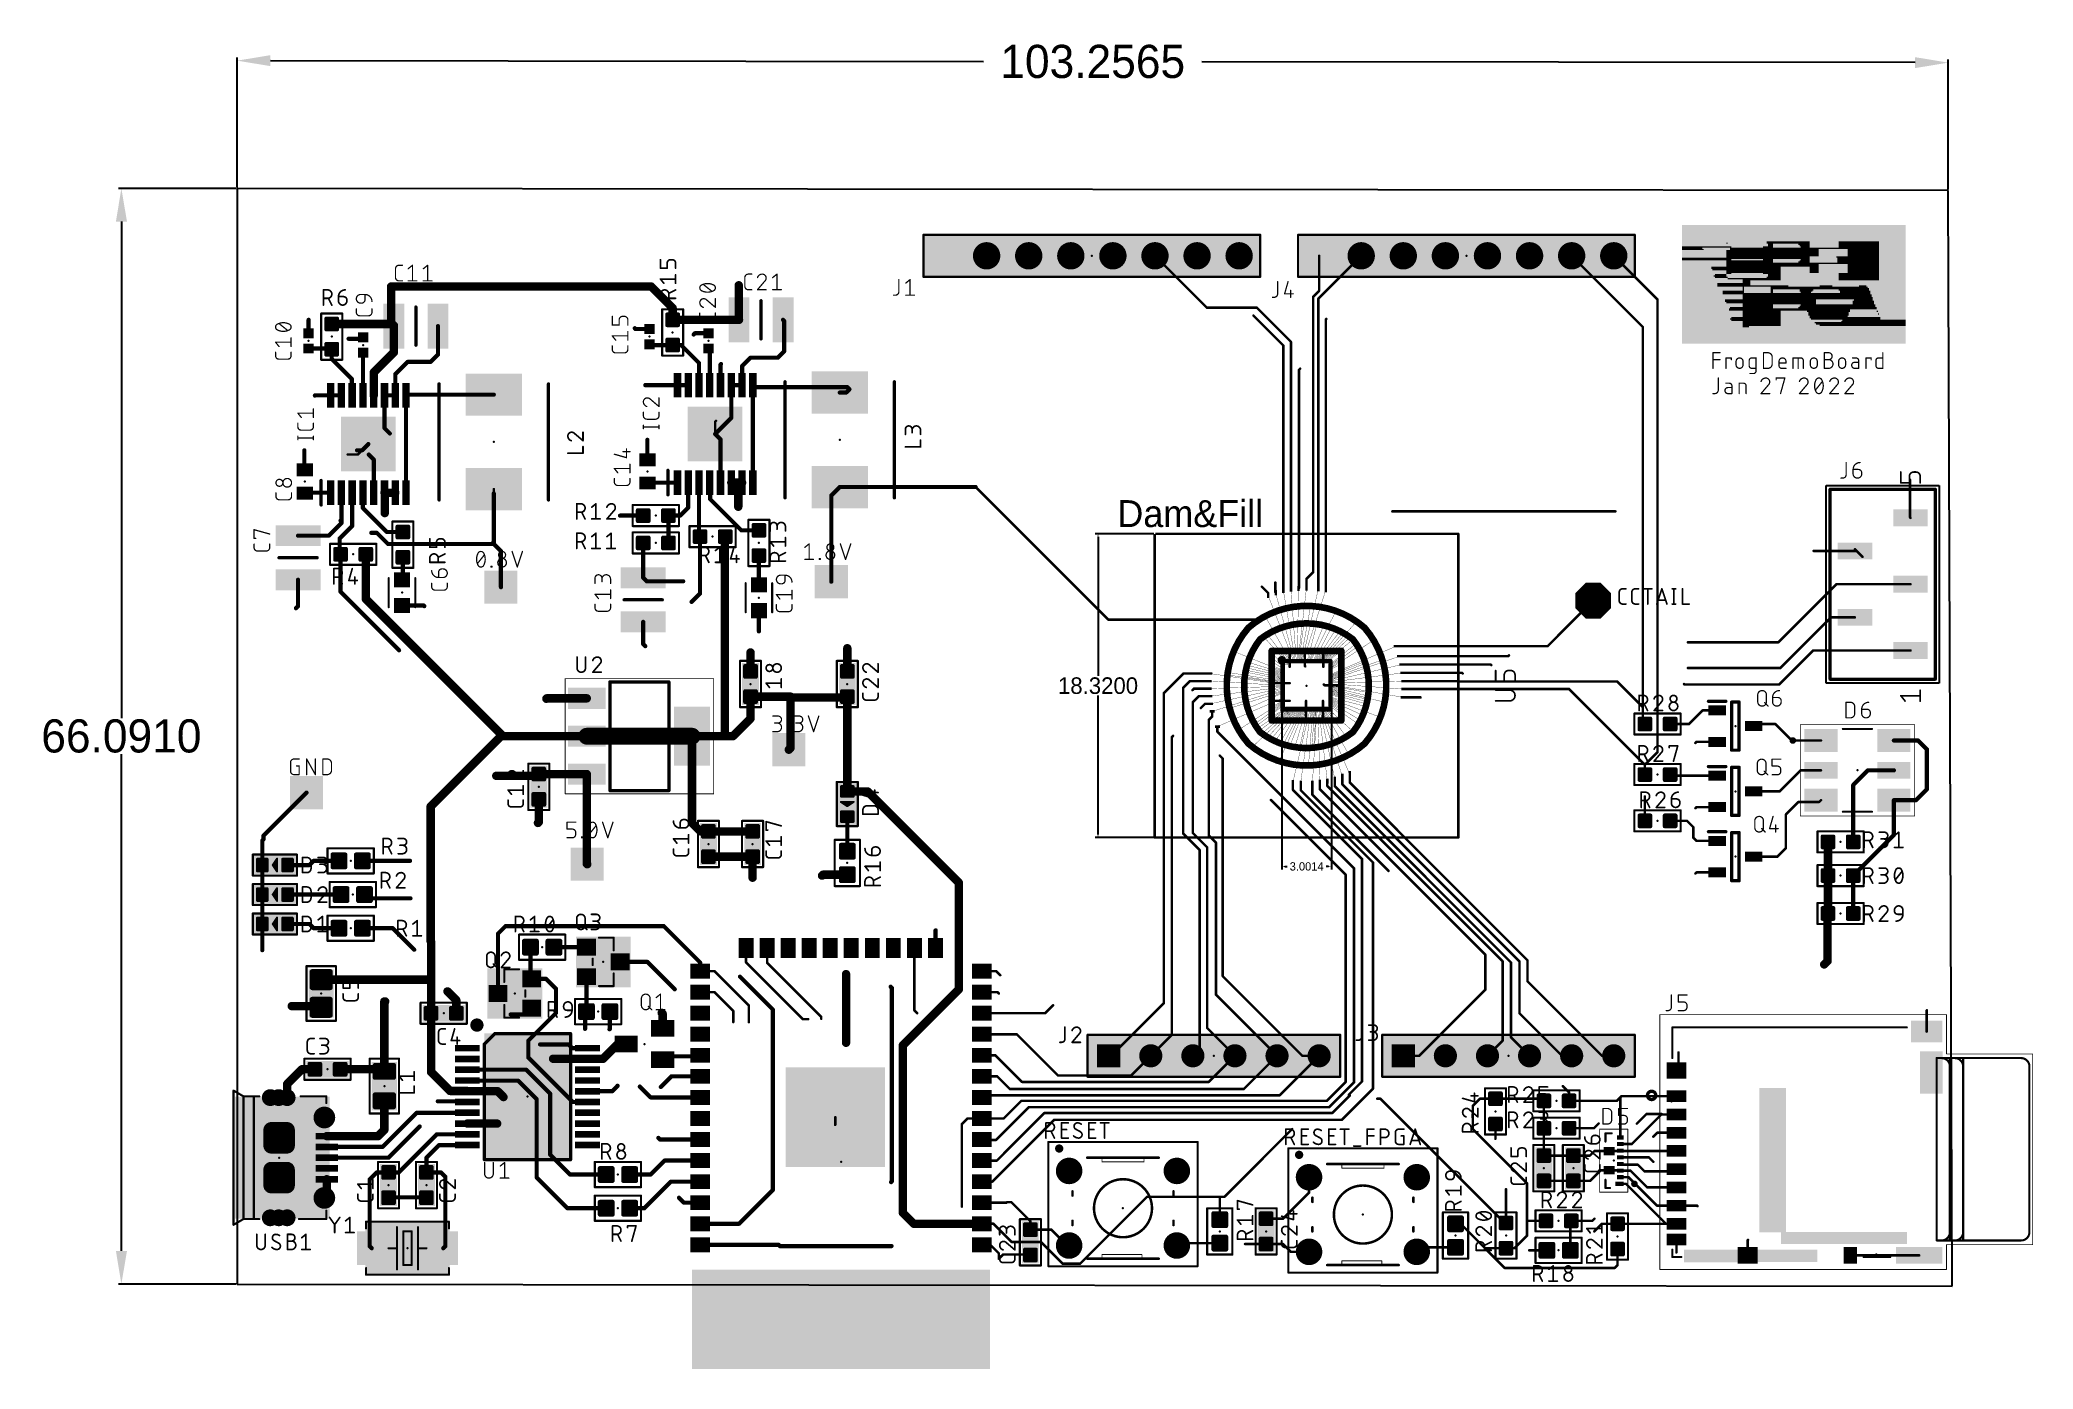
# Model space of a CAD drawing. Extents: x -12 to 108, y -5 to 75.
import ezdxf

# ---------------------------------------------------------------- set-up
doc = ezdxf.new("R2010")
doc.units = 0
doc.header["$MEASUREMENT"] = 0
doc.layers.get('0').update_dxf_attribs({"linetype": 'CONTINUOUS'})
doc.layers.get('Defpoints').update_dxf_attribs({"linetype": 'CONTINUOUS'})
for name, color, linetype in [('1', 12, 'CONTINUOUS'), ('17', 110, 'CONTINUOUS'), ('20', 31, 'CONTINUOUS'), ('200', 132, 'CONTINUOUS'), ('201', 110, 'CONTINUOUS'), ('202', 140, 'CONTINUOUS'), ('203', 12, 'CONTINUOUS'), ('204', 40, 'CONTINUOUS'), ('21', 41, 'CONTINUOUS'), ('23', 53, 'CONTINUOUS'), ('25', 253, 'CONTINUOUS'), ('39', 12, 'CONTINUOUS'), ('41', 12, 'CONTINUOUS'), ('Cu4', 1, 'CONTINUOUS'), ('Filler', 250, 'CONTINUOUS'), ('Frame', 7, 'CONTINUOUS'), ('IOs', 250, 'CONTINUOUS'), ('Pad', 255, 'CONTINUOUS'), ('PhysicalPad', 255, 'CONTINUOUS'), ('Sbp1', 5, 'CONTINUOUS'), ('Text', 7, 'CONTINUOUS'), ('vdd', 250, 'CONTINUOUS'), ('vss', 250, 'CONTINUOUS')]:
    doc.layers.add(name, color=color, linetype=linetype)
doc.dimstyles.new('Annotative', dxfattribs={"dimtxt": 0.18, "dimasz": 0.18, "dimexe": 0.18, "dimexo": 0.0625, "dimgap": 0.09, "dimtad": 0, "dimtih": 1, "dimtoh": 1, "dimdec": 4, "dimzin": 0, "dimdsep": 46, "dimtxsty": 'Standard', "dimcen": 0.09, "dimadec": 0, "dimazin": 0, "dimtfac": 1, "dimtdec": 4, "dimtofl": 0, "dimtmove": 0, "dimatfit": 3, "dimfxl": 1, "dimtolj": 1, "dimtzin": 0, "dimarcsym": 0})
doc.dimstyles.get("Standard").update_dxf_attribs({"dimtxt": 0.18, "dimasz": 0.18, "dimexe": 0.18, "dimexo": 0.0625, "dimgap": 0.09, "dimtad": 0, "dimtih": 1, "dimtoh": 1, "dimdec": 4, "dimzin": 0, "dimdsep": 46, "dimtxsty": 'Standard', "dimcen": 0.09, "dimadec": 0, "dimazin": 0, "dimtfac": 1, "dimtdec": 4, "dimtofl": 0, "dimtmove": 0, "dimatfit": 3, "dimfxl": 1, "dimtolj": 1, "dimtzin": 0, "dimarcsym": 0})

msp = doc.modelspace()

# ---------------------------------------------------------------- texts
at = {"layer": 'Filler', "insert": (63.41605, 37.45652), "char_height": 0.20027, "attachment_point": 1, "rotation": 270}
msp.add_mtext_dynamic_manual_height_columns('1', width=0.2723048, gutter_width=1.00135, heights=[0], dxfattribs=at)
at = {"layer": 'Text', "linetype": 'Continuous'}
msp.add_text('Dam&Fill', height=1.622601, dxfattribs=at).set_placement((53.12686, 45.66329))

# ---------------------------------------------------------------- blocks, each defined once
blk = doc.blocks.new('RECT')
blk.add_solid([(-0.5, -0.5), (0.5, -0.5), (-0.5, 0.5), (0.5, 0.5)])
blk = doc.blocks.new('RECT142240X142240R25')
at = {"const_width": 0.1111}
blk.add_lwpolyline([(0.3889, -0.3334), (0.3889, 0.3334, 0.4142), (0.3334, 0.3889), (-0.3334, 0.3889, 0.4142), (-0.3889, 0.3334), (-0.3889, -0.3334, 0.4142), (-0.3334, -0.3889), (0.3334, -0.3889, 0.4142)], format="xyb", close=True, dxfattribs=at)
blk.add_solid([(-0.3588, -0.3588), (0.3588, -0.3588), (-0.3588, 0.3588), (0.3588, 0.3588)])
blk = doc.blocks.new('RECT203200X223520R25')
at = {"const_width": 0.1588}
blk.add_lwpolyline([(0.5556, -0.5398), (0.5556, 0.5398, 0.4142), (0.4763, 0.6191), (-0.4763, 0.6191, 0.4142), (-0.5556, 0.5398), (-0.5556, -0.5398, 0.4142), (-0.4763, -0.6191), (0.4763, -0.6191, 0.4142)], format="xyb", close=True, dxfattribs=at)
blk.add_solid([(-0.5017, -0.5652), (0.5017, -0.5652), (-0.5017, 0.5652), (0.5017, 0.5652)])
blk = doc.blocks.new('OCTAGONP')
at = {"const_width": 0.5}
blk.add_lwpolyline([(-0.25, -0.1036), (-0.25, 0.1036), (-0.1036, 0.25), (0.1036, 0.25), (0.25, 0.1036), (0.25, -0.1036), (0.1036, -0.25), (-0.1036, -0.25), (-0.25, -0.1036), (-0.25, 0.1036)], dxfattribs=at)
blk = doc.blocks.new('RECT121920X142240R25')
at = {"const_width": 0.0953}
blk.add_lwpolyline([(0.3334, -0.3493), (0.3334, 0.3493, 0.4142), (0.2858, 0.3969), (-0.2858, 0.3969, 0.4142), (-0.3334, 0.3493), (-0.3334, -0.3493, 0.4142), (-0.2858, -0.3969), (0.2858, -0.3969, 0.4142)], format="xyb", close=True, dxfattribs=at)
blk.add_solid([(-0.3096, -0.3731), (0.3096, -0.3731), (-0.3096, 0.3731), (0.3096, 0.3731)])
blk = doc.blocks.new('SQUAREP')
blk.add_solid([(-0.5, -0.5), (0.5, -0.5), (-0.5, 0.5), (0.5, 0.5)])
blk = doc.blocks.new('ROUNDP')
at = {"const_width": 0.5}
blk.add_lwpolyline([(0, -0.25, 1), (0, 0.25, 1), (0, -0.25)], format="xyb", dxfattribs=at)
blk = doc.blocks.new('RECT162560X223520R25')
at = {"const_width": 0.127}
blk.add_lwpolyline([(0.4445, -0.5715), (0.4445, 0.5715, 0.4142), (0.381, 0.635), (-0.381, 0.635, 0.4142), (-0.4445, 0.5715), (-0.4445, -0.5715, 0.4142), (-0.381, -0.635), (0.381, -0.635, 0.4142)], format="xyb", close=True, dxfattribs=at)
blk.add_solid([(-0.4064, -0.5969), (0.4064, -0.5969), (-0.4064, 0.5969), (0.4064, 0.5969)])
blk = doc.blocks.new('RECT162560X162560R25')
at = {"const_width": 0.127}
blk.add_lwpolyline([(0.4445, -0.381), (0.4445, 0.381, 0.4142), (0.381, 0.4445), (-0.381, 0.4445, 0.4142), (-0.4445, 0.381), (-0.4445, -0.381, 0.4142), (-0.381, -0.4445), (0.381, -0.4445, 0.4142)], format="xyb", close=True, dxfattribs=at)
blk.add_solid([(-0.4064, -0.4064), (0.4064, -0.4064), (-0.4064, 0.4064), (0.4064, 0.4064)])
blk = doc.blocks.new('RECT304000X304000R50')
at = {"const_width": 0.475}
blk.add_lwpolyline([(0.7125, -0.475), (0.7125, 0.475, 0.4142), (0.475, 0.7125), (-0.475, 0.7125, 0.4142), (-0.7125, 0.475), (-0.7125, -0.475, 0.4142), (-0.475, -0.7125), (0.475, -0.7125, 0.4142)], format="xyb", close=True, dxfattribs=at)
blk.add_solid([(-0.5004, -0.5004), (0.5004, -0.5004), (-0.5004, 0.5004), (0.5004, 0.5004)])
blk = doc.blocks.new('CPG06402')
at = {"layer": 'Filler'}
h = blk.add_hatch(color=5, dxfattribs=at)
h.dxf.hatch_style = 1
h.paths.add_polyline_path([(19131, 19207), (19221, 19207), (19221, 19272), (19131, 19272)])
h = blk.add_hatch(color=5, dxfattribs=at)
h.dxf.hatch_style = 1
h.paths.add_polyline_path([(21861, 19272), (21771, 19272), (21771, 19207), (21861, 19207)])
h = blk.add_hatch(color=5, dxfattribs=at)
h.dxf.hatch_style = 1
h.paths.add_polyline_path([(19046, 19187), (19046, 19097), (19111, 19097), (19111, 19187)])
h = blk.add_hatch(color=5, dxfattribs=at)
h.dxf.hatch_style = 1
h.paths.add_polyline_path([(21880, 19187), (21880, 19097), (21945, 19097), (21945, 19187)])
h = blk.add_hatch(color=5, dxfattribs=at)
h.dxf.hatch_style = 1
h.paths.add_polyline_path([(19111, 16457), (19111, 16547), (19046, 16547), (19046, 16457)])
h = blk.add_hatch(color=5, dxfattribs=at)
h.dxf.hatch_style = 1
h.paths.add_polyline_path([(19131, 16372), (19221, 16372), (19221, 16437), (19131, 16437)])
h = blk.add_hatch(color=5, dxfattribs=at)
h.dxf.hatch_style = 1
h.paths.add_polyline_path([(21861, 16437), (21771, 16437), (21771, 16372), (21861, 16372)])
h = blk.add_hatch(color=5, dxfattribs=at)
h.dxf.hatch_style = 1
h.paths.add_polyline_path([(21945, 16458), (21945, 16548), (21880, 16548), (21880, 16458)])
at = {"layer": 'Filler', "color": 5}
for points in [[(19131, 19272), (19221, 19272), (19221, 19207), (19131, 19207)], [(19271, 19207), (19296, 19207), (19296, 19272), (19271, 19272)], [(19346, 19207), (19371, 19207), (19371, 19272), (19346, 19272)], [(19421, 19207), (19446, 19207), (19446, 19272), (19421, 19272)], [(21571, 19272), (21546, 19272), (21546, 19207), (21571, 19207)], [(21646, 19272), (21621, 19272), (21621, 19207), (21646, 19207)], [(21721, 19272), (21696, 19272), (21696, 19207), (21721, 19207)], [(21861, 19207), (21771, 19207), (21771, 19272), (21861, 19272)], [(19111, 19187), (19111, 19097), (19046, 19097), (19046, 19187)], [(19046, 19047), (19046, 19022), (19111, 19022), (19111, 19047)], [(19046, 18972), (19046, 18947), (19111, 18947), (19111, 18972)], [(19046, 18897), (19046, 18872), (19111, 18872), (19111, 18897)], [(21945, 19187), (21945, 19097), (21880, 19097), (21880, 19187)], [(21880, 19047), (21880, 19022), (21945, 19022), (21945, 19047)], [(21880, 18972), (21880, 18947), (21945, 18947), (21945, 18972)], [(21880, 18897), (21880, 18872), (21945, 18872), (21945, 18897)], [(19111, 16747), (19111, 16772), (19046, 16772), (19046, 16747)], [(19111, 16672), (19111, 16697), (19046, 16697), (19046, 16672)], [(19111, 16597), (19111, 16622), (19046, 16622), (19046, 16597)], [(19046, 16457), (19046, 16547), (19111, 16547), (19111, 16457)], [(19131, 16437), (19221, 16437), (19221, 16372), (19131, 16372)], [(19271, 16372), (19296, 16372), (19296, 16437), (19271, 16437)], [(19346, 16372), (19371, 16372), (19371, 16437), (19346, 16437)], [(19421, 16372), (19446, 16372), (19446, 16437), (19421, 16437)], [(21571, 16437), (21546, 16437), (21546, 16372), (21571, 16372)], [(21646, 16437), (21621, 16437), (21621, 16372), (21646, 16372)], [(21721, 16437), (21696, 16437), (21696, 16372), (21721, 16372)], [(21861, 16372), (21771, 16372), (21771, 16437), (21861, 16437)], [(21945, 16748), (21945, 16773), (21880, 16773), (21880, 16748)], [(21945, 16673), (21945, 16698), (21880, 16698), (21880, 16673)], [(21945, 16598), (21945, 16623), (21880, 16623), (21880, 16598)], [(21880, 16458), (21880, 16548), (21945, 16548), (21945, 16458)]]:
    blk.add_lwpolyline(points, close=True, dxfattribs=at)
at = {"layer": 'Frame', "color": 5}
for points in [[(18996, 16322), (21996, 16322), (21996, 19322), (18996, 19322)], [(19046, 16372), (21946, 16372), (21946, 19272), (19046, 19272)], [(19046, 19272), (19131, 19272), (19131, 19187), (19046, 19187)], [(21946, 19272), (21861, 19272), (21861, 19187), (21946, 19187)], [(19114, 16437), (21878, 16437), (21878, 19207), (19114, 19207)], [(19046, 16372), (19131, 16372), (19131, 16457), (19046, 16457)], [(21946, 16372), (21861, 16372), (21861, 16457), (21946, 16457)]]:
    blk.add_lwpolyline(points, close=True, dxfattribs=at)
at = {"layer": 'Pad', "color": 5}
for points in [[(19221, 19207), (19271, 19207), (19271, 19272), (19221, 19272)], [(19271, 19272), (19221, 19272), (19221, 19207), (19271, 19207)], [(19221, 19207), (19271, 19207), (19271, 19272), (19221, 19272)], [(19296, 19207), (19346, 19207), (19346, 19272), (19296, 19272)], [(19346, 19272), (19296, 19272), (19296, 19207), (19346, 19207)], [(19296, 19207), (19346, 19207), (19346, 19272), (19296, 19272)], [(19371, 19207), (19421, 19207), (19421, 19272), (19371, 19272)], [(19421, 19272), (19371, 19272), (19371, 19207), (19421, 19207)], [(19371, 19207), (19421, 19207), (19421, 19272), (19371, 19272)], [(19496, 19272), (19446, 19272), (19446, 19207), (19496, 19207)], [(19446, 19207), (19496, 19207), (19496, 19272), (19446, 19272)], [(19546, 19272), (19496, 19272), (19496, 19207), (19546, 19207)], [(19596, 19272), (19546, 19272), (19546, 19207), (19596, 19207)], [(19646, 19272), (19596, 19272), (19596, 19207), (19646, 19207)], [(19696, 19272), (19646, 19272), (19646, 19207), (19696, 19207)], [(19746, 19272), (19696, 19272), (19696, 19207), (19746, 19207)], [(19796, 19272), (19746, 19272), (19746, 19207), (19796, 19207)], [(19846, 19272), (19796, 19272), (19796, 19207), (19846, 19207)], [(19896, 19272), (19846, 19272), (19846, 19207), (19896, 19207)], [(19946, 19272), (19896, 19272), (19896, 19207), (19946, 19207)], [(19996, 19272), (19946, 19272), (19946, 19207), (19996, 19207)], [(20046, 19272), (19996, 19272), (19996, 19207), (20046, 19207)], [(20096, 19272), (20046, 19272), (20046, 19207), (20096, 19207)], [(20146, 19272), (20096, 19272), (20096, 19207), (20146, 19207)], [(20196, 19272), (20146, 19272), (20146, 19207), (20196, 19207)], [(20246, 19272), (20196, 19272), (20196, 19207), (20246, 19207)], [(20296, 19272), (20246, 19272), (20246, 19207), (20296, 19207)], [(20346, 19272), (20296, 19272), (20296, 19207), (20346, 19207)], [(20396, 19272), (20346, 19272), (20346, 19207), (20396, 19207)], [(20446, 19272), (20396, 19272), (20396, 19207), (20446, 19207)], [(20496, 19272), (20446, 19272), (20446, 19207), (20496, 19207)], [(20546, 19272), (20496, 19272), (20496, 19207), (20546, 19207)], [(20596, 19272), (20546, 19272), (20546, 19207), (20596, 19207)], [(20646, 19272), (20596, 19272), (20596, 19207), (20646, 19207)], [(20696, 19272), (20646, 19272), (20646, 19207), (20696, 19207)], [(20746, 19272), (20696, 19272), (20696, 19207), (20746, 19207)], [(20796, 19272), (20746, 19272), (20746, 19207), (20796, 19207)], [(20846, 19272), (20796, 19272), (20796, 19207), (20846, 19207)], [(20896, 19272), (20846, 19272), (20846, 19207), (20896, 19207)], [(20946, 19272), (20896, 19272), (20896, 19207), (20946, 19207)], [(20996, 19272), (20946, 19272), (20946, 19207), (20996, 19207)], [(21046, 19272), (20996, 19272), (20996, 19207), (21046, 19207)], [(21096, 19272), (21046, 19272), (21046, 19207), (21096, 19207)], [(21146, 19272), (21096, 19272), (21096, 19207), (21146, 19207)], [(21196, 19272), (21146, 19272), (21146, 19207), (21196, 19207)], [(21246, 19272), (21196, 19272), (21196, 19207), (21246, 19207)], [(21296, 19272), (21246, 19272), (21246, 19207), (21296, 19207)], [(21346, 19272), (21296, 19272), (21296, 19207), (21346, 19207)], [(21396, 19272), (21346, 19272), (21346, 19207), (21396, 19207)], [(21446, 19272), (21396, 19272), (21396, 19207), (21446, 19207)], [(21496, 19272), (21446, 19272), (21446, 19207), (21496, 19207)], [(21546, 19272), (21496, 19272), (21496, 19207), (21546, 19207)], [(21621, 19272), (21571, 19272), (21571, 19207), (21621, 19207)], [(21696, 19272), (21646, 19272), (21646, 19207), (21696, 19207)], [(21771, 19272), (21721, 19272), (21721, 19207), (21771, 19207)], [(19046, 19097), (19046, 19047), (19111, 19047), (19111, 19097)], [(19046, 19022), (19046, 18972), (19111, 18972), (19111, 19022)], [(19046, 18947), (19046, 18897), (19111, 18897), (19111, 18947)], [(19046, 18872), (19046, 18822), (19111, 18822), (19111, 18872)], [(19046, 18822), (19046, 18772), (19111, 18772), (19111, 18822)], [(19046, 18772), (19046, 18722), (19111, 18722), (19111, 18772)], [(19046, 18722), (19046, 18672), (19111, 18672), (19111, 18722)], [(19046, 18672), (19046, 18622), (19111, 18622), (19111, 18672)], [(19046, 18622), (19046, 18572), (19111, 18572), (19111, 18622)], [(19046, 18572), (19046, 18522), (19111, 18522), (19111, 18572)], [(19046, 18522), (19046, 18472), (19111, 18472), (19111, 18522)], [(19046, 18472), (19046, 18422), (19111, 18422), (19111, 18472)], [(19046, 18422), (19046, 18372), (19111, 18372), (19111, 18422)], [(19046, 18372), (19046, 18322), (19111, 18322), (19111, 18372)], [(19046, 18322), (19046, 18272), (19111, 18272), (19111, 18322)], [(19046, 18272), (19046, 18222), (19111, 18222), (19111, 18272)], [(19046, 18222), (19046, 18172), (19111, 18172), (19111, 18222)], [(19046, 18172), (19046, 18122), (19111, 18122), (19111, 18172)], [(19046, 18122), (19046, 18072), (19111, 18072), (19111, 18122)], [(19046, 18072), (19046, 18022), (19111, 18022), (19111, 18072)], [(21945, 19048), (21945, 19098), (21880, 19098), (21880, 19048)], [(21880, 19097), (21880, 19047), (21945, 19047), (21945, 19097)], [(21880, 19097), (21880, 19047), (21945, 19047), (21945, 19097)], [(21945, 18973), (21945, 19023), (21880, 19023), (21880, 18973)], [(21880, 19022), (21880, 18972), (21945, 18972), (21945, 19022)], [(21880, 19022), (21880, 18972), (21945, 18972), (21945, 19022)], [(21945, 18898), (21945, 18948), (21880, 18948), (21880, 18898)], [(21880, 18947), (21880, 18897), (21945, 18897), (21945, 18947)], [(21880, 18947), (21880, 18897), (21945, 18897), (21945, 18947)], [(21945, 18823), (21945, 18873), (21880, 18873), (21880, 18823)], [(21880, 18872), (21880, 18822), (21945, 18822), (21945, 18872)], [(21945, 18773), (21945, 18823), (21880, 18823), (21880, 18773)], [(21945, 18723), (21945, 18773), (21880, 18773), (21880, 18723)], [(21945, 18673), (21945, 18723), (21880, 18723), (21880, 18673)], [(21945, 18623), (21945, 18673), (21880, 18673), (21880, 18623)], [(21945, 18573), (21945, 18623), (21880, 18623), (21880, 18573)], [(21945, 18523), (21945, 18573), (21880, 18573), (21880, 18523)], [(21945, 18473), (21945, 18523), (21880, 18523), (21880, 18473)], [(21945, 18423), (21945, 18473), (21880, 18473), (21880, 18423)], [(21945, 18373), (21945, 18423), (21880, 18423), (21880, 18373)], [(21945, 18323), (21945, 18373), (21880, 18373), (21880, 18323)], [(21945, 18273), (21945, 18323), (21880, 18323), (21880, 18273)], [(21945, 18223), (21945, 18273), (21880, 18273), (21880, 18223)], [(21945, 18173), (21945, 18223), (21880, 18223), (21880, 18173)], [(21945, 18123), (21945, 18173), (21880, 18173), (21880, 18123)], [(21945, 18073), (21945, 18123), (21880, 18123), (21880, 18073)], [(21945, 18023), (21945, 18073), (21880, 18073), (21880, 18023)], [(19046, 18022), (19046, 17972), (19111, 17972), (19111, 18022)], [(19046, 17972), (19046, 17922), (19111, 17922), (19111, 17972)], [(19046, 17922), (19046, 17872), (19111, 17872), (19111, 17922)], [(19046, 17872), (19046, 17822), (19111, 17822), (19111, 17872)], [(19046, 17822), (19046, 17772), (19111, 17772), (19111, 17822)], [(19046, 17772), (19046, 17722), (19111, 17722), (19111, 17772)], [(19046, 17722), (19046, 17672), (19111, 17672), (19111, 17722)], [(19046, 17672), (19046, 17622), (19111, 17622), (19111, 17672)], [(19046, 17622), (19046, 17572), (19111, 17572), (19111, 17622)], [(19046, 17572), (19046, 17522), (19111, 17522), (19111, 17572)], [(19046, 17522), (19046, 17472), (19111, 17472), (19111, 17522)], [(19046, 17472), (19046, 17422), (19111, 17422), (19111, 17472)], [(19046, 17422), (19046, 17372), (19111, 17372), (19111, 17422)], [(19046, 17372), (19046, 17322), (19111, 17322), (19111, 17372)], [(19046, 17322), (19046, 17272), (19111, 17272), (19111, 17322)], [(19046, 17272), (19046, 17222), (19111, 17222), (19111, 17272)], [(19046, 17222), (19046, 17172), (19111, 17172), (19111, 17222)], [(19046, 17172), (19046, 17122), (19111, 17122), (19111, 17172)], [(19046, 17122), (19046, 17072), (19111, 17072), (19111, 17122)], [(19046, 17072), (19046, 17022), (19111, 17022), (19111, 17072)], [(19046, 17022), (19046, 16972), (19111, 16972), (19111, 17022)], [(19046, 16972), (19046, 16922), (19111, 16922), (19111, 16972)], [(19046, 16922), (19046, 16872), (19111, 16872), (19111, 16922)], [(19046, 16872), (19046, 16822), (19111, 16822), (19111, 16872)], [(21945, 17973), (21945, 18023), (21880, 18023), (21880, 17973)], [(21945, 17923), (21945, 17973), (21880, 17973), (21880, 17923)], [(21945, 17873), (21945, 17923), (21880, 17923), (21880, 17873)], [(21945, 17823), (21945, 17873), (21880, 17873), (21880, 17823)], [(21945, 17773), (21945, 17823), (21880, 17823), (21880, 17773)], [(21945, 17723), (21945, 17773), (21880, 17773), (21880, 17723)], [(21945, 17673), (21945, 17723), (21880, 17723), (21880, 17673)], [(21945, 17623), (21945, 17673), (21880, 17673), (21880, 17623)], [(21945, 17573), (21945, 17623), (21880, 17623), (21880, 17573)], [(21945, 17523), (21945, 17573), (21880, 17573), (21880, 17523)], [(21945, 17473), (21945, 17523), (21880, 17523), (21880, 17473)], [(21945, 17423), (21945, 17473), (21880, 17473), (21880, 17423)], [(21945, 17373), (21945, 17423), (21880, 17423), (21880, 17373)], [(21945, 17323), (21945, 17373), (21880, 17373), (21880, 17323)], [(21945, 17273), (21945, 17323), (21880, 17323), (21880, 17273)], [(21945, 17223), (21945, 17273), (21880, 17273), (21880, 17223)], [(21945, 17173), (21945, 17223), (21880, 17223), (21880, 17173)], [(21945, 17123), (21945, 17173), (21880, 17173), (21880, 17123)], [(21945, 17073), (21945, 17123), (21880, 17123), (21880, 17073)], [(21945, 17023), (21945, 17073), (21880, 17073), (21880, 17023)], [(21945, 16973), (21945, 17023), (21880, 17023), (21880, 16973)], [(21945, 16923), (21945, 16973), (21880, 16973), (21880, 16923)], [(21945, 16873), (21945, 16923), (21880, 16923), (21880, 16873)], [(21945, 16823), (21945, 16873), (21880, 16873), (21880, 16823)], [(19046, 16822), (19046, 16772), (19111, 16772), (19111, 16822)], [(19111, 16772), (19111, 16822), (19046, 16822), (19046, 16772)], [(19111, 16697), (19111, 16747), (19046, 16747), (19046, 16697)], [(19046, 16747), (19046, 16697), (19111, 16697), (19111, 16747)], [(19111, 16697), (19111, 16747), (19046, 16747), (19046, 16697)], [(19111, 16622), (19111, 16672), (19046, 16672), (19046, 16622)], [(19046, 16672), (19046, 16622), (19111, 16622), (19111, 16672)], [(19111, 16622), (19111, 16672), (19046, 16672), (19046, 16622)], [(19111, 16547), (19111, 16597), (19046, 16597), (19046, 16547)], [(19046, 16597), (19046, 16547), (19111, 16547), (19111, 16597)], [(19111, 16547), (19111, 16597), (19046, 16597), (19046, 16547)], [(19221, 16372), (19271, 16372), (19271, 16437), (19221, 16437)], [(19296, 16372), (19346, 16372), (19346, 16437), (19296, 16437)], [(19371, 16372), (19421, 16372), (19421, 16437), (19371, 16437)], [(19446, 16372), (19496, 16372), (19496, 16437), (19446, 16437)], [(19496, 16372), (19546, 16372), (19546, 16437), (19496, 16437)], [(19546, 16372), (19596, 16372), (19596, 16437), (19546, 16437)], [(19596, 16372), (19646, 16372), (19646, 16437), (19596, 16437)], [(19646, 16372), (19696, 16372), (19696, 16437), (19646, 16437)], [(19696, 16372), (19746, 16372), (19746, 16437), (19696, 16437)], [(19746, 16372), (19796, 16372), (19796, 16437), (19746, 16437)], [(19796, 16372), (19846, 16372), (19846, 16437), (19796, 16437)], [(19846, 16372), (19896, 16372), (19896, 16437), (19846, 16437)], [(19896, 16372), (19946, 16372), (19946, 16437), (19896, 16437)], [(19946, 16372), (19996, 16372), (19996, 16437), (19946, 16437)], [(19996, 16372), (20046, 16372), (20046, 16437), (19996, 16437)], [(20046, 16372), (20096, 16372), (20096, 16437), (20046, 16437)], [(20096, 16372), (20146, 16372), (20146, 16437), (20096, 16437)], [(20146, 16372), (20196, 16372), (20196, 16437), (20146, 16437)], [(20196, 16372), (20246, 16372), (20246, 16437), (20196, 16437)], [(20246, 16372), (20296, 16372), (20296, 16437), (20246, 16437)], [(20296, 16372), (20346, 16372), (20346, 16437), (20296, 16437)], [(20346, 16372), (20396, 16372), (20396, 16437), (20346, 16437)], [(20396, 16372), (20446, 16372), (20446, 16437), (20396, 16437)], [(20446, 16372), (20496, 16372), (20496, 16437), (20446, 16437)], [(20496, 16372), (20546, 16372), (20546, 16437), (20496, 16437)], [(20546, 16372), (20596, 16372), (20596, 16437), (20546, 16437)], [(20596, 16372), (20646, 16372), (20646, 16437), (20596, 16437)], [(20646, 16372), (20696, 16372), (20696, 16437), (20646, 16437)], [(20696, 16372), (20746, 16372), (20746, 16437), (20696, 16437)], [(20746, 16372), (20796, 16372), (20796, 16437), (20746, 16437)], [(20796, 16372), (20846, 16372), (20846, 16437), (20796, 16437)], [(20846, 16372), (20896, 16372), (20896, 16437), (20846, 16437)], [(20896, 16372), (20946, 16372), (20946, 16437), (20896, 16437)], [(20946, 16372), (20996, 16372), (20996, 16437), (20946, 16437)], [(20996, 16372), (21046, 16372), (21046, 16437), (20996, 16437)], [(21046, 16372), (21096, 16372), (21096, 16437), (21046, 16437)], [(21096, 16372), (21146, 16372), (21146, 16437), (21096, 16437)], [(21146, 16372), (21196, 16372), (21196, 16437), (21146, 16437)], [(21196, 16372), (21246, 16372), (21246, 16437), (21196, 16437)], [(21246, 16372), (21296, 16372), (21296, 16437), (21246, 16437)], [(21296, 16372), (21346, 16372), (21346, 16437), (21296, 16437)], [(21346, 16372), (21396, 16372), (21396, 16437), (21346, 16437)], [(21396, 16372), (21446, 16372), (21446, 16437), (21396, 16437)], [(21446, 16372), (21496, 16372), (21496, 16437), (21446, 16437)], [(21496, 16372), (21546, 16372), (21546, 16437), (21496, 16437)], [(21546, 16437), (21496, 16437), (21496, 16372), (21546, 16372)], [(21621, 16437), (21571, 16437), (21571, 16372), (21621, 16372)], [(21571, 16372), (21621, 16372), (21621, 16437), (21571, 16437)], [(21621, 16437), (21571, 16437), (21571, 16372), (21621, 16372)], [(21696, 16437), (21646, 16437), (21646, 16372), (21696, 16372)], [(21646, 16372), (21696, 16372), (21696, 16437), (21646, 16437)], [(21696, 16437), (21646, 16437), (21646, 16372), (21696, 16372)], [(21771, 16437), (21721, 16437), (21721, 16372), (21771, 16372)], [(21721, 16372), (21771, 16372), (21771, 16437), (21721, 16437)], [(21771, 16437), (21721, 16437), (21721, 16372), (21771, 16372)], [(21945, 16773), (21945, 16823), (21880, 16823), (21880, 16773)], [(21945, 16698), (21945, 16748), (21880, 16748), (21880, 16698)], [(21945, 16623), (21945, 16673), (21880, 16673), (21880, 16623)], [(21945, 16548), (21945, 16598), (21880, 16598), (21880, 16548)]]:
    blk.add_lwpolyline(points, close=True, dxfattribs=at)
at = {"layer": 'PhysicalPad', "color": 5}
for points in [[(19268, 19252), (19223, 19252), (19223, 19207), (19268, 19207)], [(19343, 19252), (19298, 19252), (19298, 19207), (19343, 19207)], [(19418, 19252), (19373, 19252), (19373, 19207), (19418, 19207)], [(19493, 19252), (19448, 19252), (19448, 19207), (19493, 19207)], [(19543, 19252), (19498, 19252), (19498, 19207), (19543, 19207)], [(19593, 19252), (19548, 19252), (19548, 19207), (19593, 19207)], [(19643, 19252), (19598, 19252), (19598, 19207), (19643, 19207)], [(19693, 19252), (19648, 19252), (19648, 19207), (19693, 19207)], [(19743, 19252), (19698, 19252), (19698, 19207), (19743, 19207)], [(19793, 19252), (19748, 19252), (19748, 19207), (19793, 19207)], [(19843, 19252), (19798, 19252), (19798, 19207), (19843, 19207)], [(19893, 19252), (19848, 19252), (19848, 19207), (19893, 19207)], [(19943, 19252), (19898, 19252), (19898, 19207), (19943, 19207)], [(19993, 19252), (19948, 19252), (19948, 19207), (19993, 19207)], [(20043, 19252), (19998, 19252), (19998, 19207), (20043, 19207)], [(20093, 19252), (20048, 19252), (20048, 19207), (20093, 19207)], [(20143, 19252), (20098, 19252), (20098, 19207), (20143, 19207)], [(20193, 19252), (20148, 19252), (20148, 19207), (20193, 19207)], [(20243, 19252), (20198, 19252), (20198, 19207), (20243, 19207)], [(20293, 19252), (20248, 19252), (20248, 19207), (20293, 19207)], [(20343, 19252), (20298, 19252), (20298, 19207), (20343, 19207)], [(20393, 19252), (20348, 19252), (20348, 19207), (20393, 19207)], [(20443, 19252), (20398, 19252), (20398, 19207), (20443, 19207)], [(20493, 19252), (20448, 19252), (20448, 19207), (20493, 19207)], [(20543, 19252), (20498, 19252), (20498, 19207), (20543, 19207)], [(20593, 19252), (20548, 19252), (20548, 19207), (20593, 19207)], [(20643, 19252), (20598, 19252), (20598, 19207), (20643, 19207)], [(20693, 19252), (20648, 19252), (20648, 19207), (20693, 19207)], [(20743, 19252), (20698, 19252), (20698, 19207), (20743, 19207)], [(20793, 19252), (20748, 19252), (20748, 19207), (20793, 19207)], [(20843, 19252), (20798, 19252), (20798, 19207), (20843, 19207)], [(20893, 19252), (20848, 19252), (20848, 19207), (20893, 19207)], [(20943, 19252), (20898, 19252), (20898, 19207), (20943, 19207)], [(20993, 19252), (20948, 19252), (20948, 19207), (20993, 19207)], [(21043, 19252), (20998, 19252), (20998, 19207), (21043, 19207)], [(21093, 19252), (21048, 19252), (21048, 19207), (21093, 19207)], [(21143, 19252), (21098, 19252), (21098, 19207), (21143, 19207)], [(21193, 19252), (21148, 19252), (21148, 19207), (21193, 19207)], [(21243, 19252), (21198, 19252), (21198, 19207), (21243, 19207)], [(21293, 19252), (21248, 19252), (21248, 19207), (21293, 19207)], [(21343, 19252), (21298, 19252), (21298, 19207), (21343, 19207)], [(21393, 19252), (21348, 19252), (21348, 19207), (21393, 19207)], [(21443, 19252), (21398, 19252), (21398, 19207), (21443, 19207)], [(21493, 19252), (21448, 19252), (21448, 19207), (21493, 19207)], [(21543, 19252), (21498, 19252), (21498, 19207), (21543, 19207)], [(21618, 19252), (21573, 19252), (21573, 19207), (21618, 19207)], [(21693, 19252), (21648, 19252), (21648, 19207), (21693, 19207)], [(21768, 19252), (21723, 19252), (21723, 19207), (21768, 19207)], [(19066, 19095), (19066, 19050), (19111, 19050), (19111, 19095)], [(19066, 19020), (19066, 18975), (19111, 18975), (19111, 19020)], [(19066, 18945), (19066, 18900), (19111, 18900), (19111, 18945)], [(19066, 18870), (19066, 18825), (19111, 18825), (19111, 18870)], [(19066, 18820), (19066, 18775), (19111, 18775), (19111, 18820)], [(19066, 18770), (19066, 18725), (19111, 18725), (19111, 18770)], [(19066, 18720), (19066, 18675), (19111, 18675), (19111, 18720)], [(19066, 18670), (19066, 18625), (19111, 18625), (19111, 18670)], [(19066, 18620), (19066, 18575), (19111, 18575), (19111, 18620)], [(19066, 18570), (19066, 18525), (19111, 18525), (19111, 18570)], [(19066, 18520), (19066, 18475), (19111, 18475), (19111, 18520)], [(19066, 18470), (19066, 18425), (19111, 18425), (19111, 18470)], [(19066, 18420), (19066, 18375), (19111, 18375), (19111, 18420)], [(19066, 18370), (19066, 18325), (19111, 18325), (19111, 18370)], [(19066, 18320), (19066, 18275), (19111, 18275), (19111, 18320)], [(19066, 18270), (19066, 18225), (19111, 18225), (19111, 18270)], [(19066, 18220), (19066, 18175), (19111, 18175), (19111, 18220)], [(19066, 18170), (19066, 18125), (19111, 18125), (19111, 18170)], [(19066, 18120), (19066, 18075), (19111, 18075), (19111, 18120)], [(19066, 18070), (19066, 18025), (19111, 18025), (19111, 18070)], [(21925, 19050), (21925, 19095), (21880, 19095), (21880, 19050)], [(21925, 18975), (21925, 19020), (21880, 19020), (21880, 18975)], [(21925, 18900), (21925, 18945), (21880, 18945), (21880, 18900)], [(21925, 18825), (21925, 18870), (21880, 18870), (21880, 18825)], [(21925, 18775), (21925, 18820), (21880, 18820), (21880, 18775)], [(21925, 18725), (21925, 18770), (21880, 18770), (21880, 18725)], [(21925, 18675), (21925, 18720), (21880, 18720), (21880, 18675)], [(21925, 18625), (21925, 18670), (21880, 18670), (21880, 18625)], [(21925, 18575), (21925, 18620), (21880, 18620), (21880, 18575)], [(21925, 18525), (21925, 18570), (21880, 18570), (21880, 18525)], [(21925, 18475), (21925, 18520), (21880, 18520), (21880, 18475)], [(21925, 18425), (21925, 18470), (21880, 18470), (21880, 18425)], [(21925, 18375), (21925, 18420), (21880, 18420), (21880, 18375)], [(21925, 18325), (21925, 18370), (21880, 18370), (21880, 18325)], [(21925, 18275), (21925, 18320), (21880, 18320), (21880, 18275)], [(21925, 18225), (21925, 18270), (21880, 18270), (21880, 18225)], [(21925, 18175), (21925, 18220), (21880, 18220), (21880, 18175)], [(21925, 18125), (21925, 18170), (21880, 18170), (21880, 18125)], [(21925, 18075), (21925, 18120), (21880, 18120), (21880, 18075)], [(21925, 18025), (21925, 18070), (21880, 18070), (21880, 18025)], [(19066, 18020), (19066, 17975), (19111, 17975), (19111, 18020)], [(19066, 17970), (19066, 17925), (19111, 17925), (19111, 17970)], [(19066, 17920), (19066, 17875), (19111, 17875), (19111, 17920)], [(19066, 17870), (19066, 17825), (19111, 17825), (19111, 17870)], [(19066, 17820), (19066, 17775), (19111, 17775), (19111, 17820)], [(19066, 17770), (19066, 17725), (19111, 17725), (19111, 17770)], [(19066, 17720), (19066, 17675), (19111, 17675), (19111, 17720)], [(19066, 17670), (19066, 17625), (19111, 17625), (19111, 17670)], [(19066, 17620), (19066, 17575), (19111, 17575), (19111, 17620)], [(19066, 17570), (19066, 17525), (19111, 17525), (19111, 17570)], [(19066, 17520), (19066, 17475), (19111, 17475), (19111, 17520)], [(19066, 17470), (19066, 17425), (19111, 17425), (19111, 17470)], [(19066, 17420), (19066, 17375), (19111, 17375), (19111, 17420)], [(19066, 17370), (19066, 17325), (19111, 17325), (19111, 17370)], [(19066, 17320), (19066, 17275), (19111, 17275), (19111, 17320)], [(19066, 17270), (19066, 17225), (19111, 17225), (19111, 17270)], [(19066, 17220), (19066, 17175), (19111, 17175), (19111, 17220)], [(19066, 17170), (19066, 17125), (19111, 17125), (19111, 17170)], [(19066, 17120), (19066, 17075), (19111, 17075), (19111, 17120)], [(19066, 17070), (19066, 17025), (19111, 17025), (19111, 17070)], [(19066, 17020), (19066, 16975), (19111, 16975), (19111, 17020)], [(19066, 16970), (19066, 16925), (19111, 16925), (19111, 16970)], [(19066, 16920), (19066, 16875), (19111, 16875), (19111, 16920)], [(19066, 16870), (19066, 16825), (19111, 16825), (19111, 16870)], [(21925, 17975), (21925, 18020), (21880, 18020), (21880, 17975)], [(21925, 17925), (21925, 17970), (21880, 17970), (21880, 17925)], [(21925, 17875), (21925, 17920), (21880, 17920), (21880, 17875)], [(21925, 17825), (21925, 17870), (21880, 17870), (21880, 17825)], [(21925, 17775), (21925, 17820), (21880, 17820), (21880, 17775)], [(21925, 17725), (21925, 17770), (21880, 17770), (21880, 17725)], [(21925, 17675), (21925, 17720), (21880, 17720), (21880, 17675)], [(21925, 17625), (21925, 17670), (21880, 17670), (21880, 17625)], [(21925, 17575), (21925, 17620), (21880, 17620), (21880, 17575)], [(21925, 17525), (21925, 17570), (21880, 17570), (21880, 17525)], [(21925, 17475), (21925, 17520), (21880, 17520), (21880, 17475)], [(21925, 17425), (21925, 17470), (21880, 17470), (21880, 17425)], [(21925, 17375), (21925, 17420), (21880, 17420), (21880, 17375)], [(21925, 17325), (21925, 17370), (21880, 17370), (21880, 17325)], [(21925, 17275), (21925, 17320), (21880, 17320), (21880, 17275)], [(21925, 17225), (21925, 17270), (21880, 17270), (21880, 17225)], [(21925, 17175), (21925, 17220), (21880, 17220), (21880, 17175)], [(21925, 17125), (21925, 17170), (21880, 17170), (21880, 17125)], [(21925, 17075), (21925, 17120), (21880, 17120), (21880, 17075)], [(21925, 17025), (21925, 17070), (21880, 17070), (21880, 17025)], [(21925, 16975), (21925, 17020), (21880, 17020), (21880, 16975)], [(21925, 16925), (21925, 16970), (21880, 16970), (21880, 16925)], [(21925, 16875), (21925, 16920), (21880, 16920), (21880, 16875)], [(21925, 16825), (21925, 16870), (21880, 16870), (21880, 16825)], [(19066, 16820), (19066, 16775), (19111, 16775), (19111, 16820)], [(19066, 16745), (19066, 16700), (19111, 16700), (19111, 16745)], [(19066, 16670), (19066, 16625), (19111, 16625), (19111, 16670)], [(19066, 16595), (19066, 16550), (19111, 16550), (19111, 16595)], [(19223, 16392), (19268, 16392), (19268, 16437), (19223, 16437)], [(19298, 16392), (19343, 16392), (19343, 16437), (19298, 16437)], [(19373, 16392), (19418, 16392), (19418, 16437), (19373, 16437)], [(19448, 16392), (19493, 16392), (19493, 16437), (19448, 16437)], [(19498, 16392), (19543, 16392), (19543, 16437), (19498, 16437)], [(19548, 16392), (19593, 16392), (19593, 16437), (19548, 16437)], [(19598, 16392), (19643, 16392), (19643, 16437), (19598, 16437)], [(19648, 16392), (19693, 16392), (19693, 16437), (19648, 16437)], [(19698, 16392), (19743, 16392), (19743, 16437), (19698, 16437)], [(19748, 16392), (19793, 16392), (19793, 16437), (19748, 16437)], [(19798, 16392), (19843, 16392), (19843, 16437), (19798, 16437)], [(19848, 16392), (19893, 16392), (19893, 16437), (19848, 16437)], [(19898, 16392), (19943, 16392), (19943, 16437), (19898, 16437)], [(19948, 16392), (19993, 16392), (19993, 16437), (19948, 16437)], [(19998, 16392), (20043, 16392), (20043, 16437), (19998, 16437)], [(20048, 16392), (20093, 16392), (20093, 16437), (20048, 16437)], [(20098, 16392), (20143, 16392), (20143, 16437), (20098, 16437)], [(20148, 16392), (20193, 16392), (20193, 16437), (20148, 16437)], [(20198, 16392), (20243, 16392), (20243, 16437), (20198, 16437)], [(20248, 16392), (20293, 16392), (20293, 16437), (20248, 16437)], [(20298, 16392), (20343, 16392), (20343, 16437), (20298, 16437)], [(20348, 16392), (20393, 16392), (20393, 16437), (20348, 16437)], [(20398, 16392), (20443, 16392), (20443, 16437), (20398, 16437)], [(20448, 16392), (20493, 16392), (20493, 16437), (20448, 16437)], [(20498, 16392), (20543, 16392), (20543, 16437), (20498, 16437)], [(20548, 16392), (20593, 16392), (20593, 16437), (20548, 16437)], [(20598, 16392), (20643, 16392), (20643, 16437), (20598, 16437)], [(20648, 16392), (20693, 16392), (20693, 16437), (20648, 16437)], [(20698, 16392), (20743, 16392), (20743, 16437), (20698, 16437)], [(20748, 16392), (20793, 16392), (20793, 16437), (20748, 16437)], [(20798, 16392), (20843, 16392), (20843, 16437), (20798, 16437)], [(20848, 16392), (20893, 16392), (20893, 16437), (20848, 16437)], [(20898, 16392), (20943, 16392), (20943, 16437), (20898, 16437)], [(20948, 16392), (20993, 16392), (20993, 16437), (20948, 16437)], [(20998, 16392), (21043, 16392), (21043, 16437), (20998, 16437)], [(21048, 16392), (21093, 16392), (21093, 16437), (21048, 16437)], [(21098, 16392), (21143, 16392), (21143, 16437), (21098, 16437)], [(21148, 16392), (21193, 16392), (21193, 16437), (21148, 16437)], [(21198, 16392), (21243, 16392), (21243, 16437), (21198, 16437)], [(21248, 16392), (21293, 16392), (21293, 16437), (21248, 16437)], [(21298, 16392), (21343, 16392), (21343, 16437), (21298, 16437)], [(21348, 16392), (21393, 16392), (21393, 16437), (21348, 16437)], [(21398, 16392), (21443, 16392), (21443, 16437), (21398, 16437)], [(21448, 16392), (21493, 16392), (21493, 16437), (21448, 16437)], [(21498, 16392), (21543, 16392), (21543, 16437), (21498, 16437)], [(21573, 16392), (21618, 16392), (21618, 16437), (21573, 16437)], [(21648, 16392), (21693, 16392), (21693, 16437), (21648, 16437)], [(21723, 16392), (21768, 16392), (21768, 16437), (21723, 16437)], [(21925, 16775), (21925, 16820), (21880, 16820), (21880, 16775)], [(21925, 16700), (21925, 16745), (21880, 16745), (21880, 16700)], [(21925, 16625), (21925, 16670), (21880, 16670), (21880, 16625)], [(21925, 16550), (21925, 16595), (21880, 16595), (21880, 16550)]]:
    blk.add_lwpolyline(points, close=True, dxfattribs=at)
blk = doc.blocks.new('ROUND_19')
at = {"const_width": 0.025}
blk.add_lwpolyline([(-0.0125, 0, 1), (0.0125, 0, 1)], format="xyb", close=True, dxfattribs=at)
blk = doc.blocks.new('*D366')
at = {"layer": 'Defpoints', "color": 0, "linetype": 'Continuous', "transparency": 16777216}
for p in [(63.05, 34.64), (66.05, 34.64), (66.05, 25.19)]:
    blk.add_point(p, dxfattribs=at)
at = {"layer": 'Text', "color": 0, "linetype": 'Continuous', "lineweight": -2, "transparency": 16777216}
for p, q in [((63.05, 34.57), (63.05, 25.01)), ((66.05, 34.57), (66.05, 25.01)), ((63.23, 25.19), (63.38, 25.19)), ((65.87, 25.19), (65.73, 25.19))]:
    blk.add_line(p, q, dxfattribs=at)
at = {"layer": 'Text', "color": 0, "linetype": 'Continuous', "transparency": 16777216}
for points in [[(63.23, 25.22), (63.23, 25.16), (63.05, 25.19)], [(65.87, 25.22), (65.87, 25.16), (66.05, 25.19)]]:
    blk.add_solid(points, dxfattribs=at)
at = {"layer": 'Text', "color": 0, "linetype": 'Continuous', "transparency": 16777216, "insert": (64.55, 25.19), "char_height": 0.5, "attachment_point": 5}
blk.add_mtext('\\A1;3.0014', dxfattribs=at)
blk = doc.blocks.new('*D369')
at = {"layer": '21', "color": 0, "linetype": 'Continuous', "lineweight": -2, "transparency": 16777216}
for p, q in [((-0.06, 66.09), (-7.16, 66.09)), ((-6.98, 64.09), (-6.98, 34.14)), ((-6.98, 2), (-6.98, 31.96)), ((-0.06, 0), (-7.16, 0))]:
    blk.add_line(p, q, dxfattribs=at)
at = {"layer": '21', "color": 0, "linetype": 'Continuous', "transparency": 16777216}
for points in [[(-7.31, 64.09), (-6.64, 64.09), (-6.98, 66.09)], [(-7.31, 2), (-6.64, 2), (-6.98, 0)]]:
    blk.add_solid(points, dxfattribs=at)
at = {"layer": 'Defpoints', "color": 0, "linetype": 'Continuous', "transparency": 16777216}
for p in [(0, 66.09), (0, 0), (-6.98, 0)]:
    blk.add_point(p, dxfattribs=at)
at = {"layer": '21', "color": 0, "linetype": 'Continuous', "transparency": 16777216, "insert": (-6.98, 33.05), "char_height": 2, "attachment_point": 5}
blk.add_mtext('\\A1;66.0910', dxfattribs=at)
blk = doc.blocks.new('*D368')
at = {"layer": '21', "color": 0, "linetype": 'Continuous', "lineweight": -2, "transparency": 16777216}
for p, q in [((0, 66.15), (0.01, 73.98)), ((2.01, 73.8), (45.05, 73.75)), ((101.27, 73.68), (58.23, 73.73)), ((103.26, 66.03), (103.27, 73.86))]:
    blk.add_line(p, q, dxfattribs=at)
at = {"layer": '21', "color": 0, "linetype": 'Continuous', "transparency": 16777216}
for points in [[(2.01, 74.13), (2.01, 73.47), (0.01, 73.8)], [(101.27, 74.01), (101.27, 73.35), (103.27, 73.68)]]:
    blk.add_solid(points, dxfattribs=at)
at = {"layer": 'Defpoints', "color": 0, "linetype": 'Continuous', "transparency": 16777216}
for p in [(0.01, 73.8), (0, 66.09), (103.26, 65.96)]:
    blk.add_point(p, dxfattribs=at)
at = {"layer": '21', "color": 0, "linetype": 'Continuous', "transparency": 16777216, "insert": (51.64, 73.74), "char_height": 2, "attachment_point": 5}
blk.add_mtext('\\A1;103.2565', dxfattribs=at)
blk = doc.blocks.new('*D370')
at = {"layer": 'Defpoints', "color": 0, "linetype": 'Continuous', "transparency": 16777216}
for p in [(55.38, 45.25), (51.96, 26.93), (55.38, 26.93)]:
    blk.add_point(p, dxfattribs=at)
at = {"layer": 'Text', "color": 0, "linetype": 'Continuous', "lineweight": -2, "transparency": 16777216}
for p, q in [((55.32, 45.25), (51.78, 45.25)), ((51.96, 45.07), (51.96, 36.68)), ((51.96, 27.11), (51.96, 35.5)), ((55.32, 26.93), (51.78, 26.93))]:
    blk.add_line(p, q, dxfattribs=at)
at = {"layer": 'Text', "color": 0, "linetype": 'Continuous', "transparency": 16777216}
for points in [[(51.93, 45.07), (51.99, 45.07), (51.96, 45.25)], [(51.93, 27.11), (51.99, 27.11), (51.96, 26.93)]]:
    blk.add_solid(points, dxfattribs=at)
at = {"layer": 'Text', "color": 0, "linetype": 'Continuous', "transparency": 16777216, "insert": (51.96, 36.09), "char_height": 1, "attachment_point": 5}
blk.add_mtext('\\A1;18.3200', dxfattribs=at)

# ---------------------------------------------------------------- dimensions: what is measured, and where the dimension line sits
at = {"layer": '21', "linetype": 'Continuous'}
dim = msp.add_aligned_dim(p1=(103.2564, 65.964), p2=(0, 66.091), distance=-7.71278, dimstyle='Standard', override={"dimtxt": 2, "dimasz": 2}, dxfattribs=at)
dim.commit()
dim.dimension.update_dxf_attribs({"geometry": '*D368', "text_midpoint": (51.63769, 73.74028)})
dim = msp.add_linear_dim(base=(-6.97641, 0), p1=(0, 66.091), p2=(0, 0), angle=90, dimstyle='Annotative', override={"dimtxt": 2, "dimasz": 2}, dxfattribs=at)
dim.commit()
dim.dimension.update_dxf_attribs({"geometry": '*D369', "text_midpoint": (-6.97641, 33.0455)})
at = {"layer": 'Text', "linetype": 'Continuous'}
dim = msp.add_linear_dim(base=(51.96305, 26.9334), p1=(55.3814, 45.2534), p2=(55.3814, 26.9334), angle=90, dimstyle='Standard', override={"dimtxt": 1}, dxfattribs=at)
dim.commit()
dim.dimension.update_dxf_attribs({"geometry": '*D370', "text_midpoint": (51.96305, 36.0934), "dimtype": 160})
dim = msp.add_linear_dim(base=(66.05279, 25.18633), p1=(63.0514, 34.63601), p2=(66.05279, 34.63601), dimstyle='Standard', override={"dimtxt": 0.5}, dxfattribs=at)
dim.commit()
dim.dimension.update_dxf_attribs({"geometry": '*D366', "text_midpoint": (64.55209, 25.18633)})

# ---------------------------------------------------------------- linework, layer by layer
at = {"layer": '1'}
for points, const_width in [([(55.3974, 62.0268), (58.5216, 58.9026)], 0.1524), ([(65.2526, 59.436), (67.8434, 62.0268)], 0.1524), ([(65.3034, 62.0268), (65.3034, 59.9179)], 0.1524), ([(80.5434, 62.0268), (84.836, 57.7342)], 0.1524), ([(85.725, 59.3852), (83.0834, 62.0268)], 0.1524), ([(9.2964, 60.1726), (24.9936, 60.1726)], 0.508), ([(9.2964, 60.1726), (9.2964, 57.9536)], 0.508), ([(24.9936, 60.1726), (26.289, 58.8772)], 0.508), ([(30.2768, 60.2488), (30.2768, 58.1822)], 0.508), ([(26.289, 58.8772), (26.289, 58.166)], 0.508), ([(58.5216, 58.9026), (61.5409, 58.9026)], 0.1524), ([(61.5409, 58.9026), (63.6016, 56.8419)], 0.1524), ([(65.3034, 59.9179), (64.9478, 59.5623)], 0.1524), ([(64.9478, 59.5623), (64.9478, 42.9514)], 0.1524), ([(65.2526, 41.9354), (65.2526, 59.436)], 0.1524), ([(85.725, 59.3852), (85.725, 32.0802)], 0.1524), ([(4.318, 57.356), (4.318, 58.166)], 0.254), ([(5.715, 57.912), (9.3726, 57.912)], 0.508), ([(9.2964, 57.9536), (9.465, 57.785)], 0.508), ([(9.3726, 57.912), (9.465, 57.8196)], 0.508), ([(9.465, 57.8196), (9.465, 57.785)], 0.508), ([(9.465, 56.201), (9.465, 57.785)], 0.508), ([(12.125, 57.1963), (12.125, 57.785)], 0.254), ([(12.125, 57.785), (12.125, 56.067)], 0.254), ([(24.003, 57.658), (24.051, 57.61)], 0.254), ([(26.289, 58.166), (30.2006, 58.166)], 0.508), ([(30.2006, 58.166), (30.226, 58.1914)], 0.508), ([(30.226, 58.1914), (30.2514, 58.166)], 0.508), ([(30.2514, 58.166), (30.293, 58.166)], 0.508), ([(30.2768, 58.1822), (30.293, 58.166)], 0.508), ([(33.02, 58.099), (32.953, 58.166)], 0.254), ([(33.02, 56.261), (33.02, 58.099)], 0.254), ([(61.341, 58.42), (63.1444, 56.6166)], 0.1524), ([(65.7098, 58.1914), (65.7352, 58.2168)], 0.1524), ([(65.7098, 41.8846), (65.7098, 58.1914)], 0.1524), ([(84.836, 57.7342), (84.836, 34.798)], 0.1524), ([(5.667, 56.436), (4.318, 56.436)], 0.254), ([(5.715, 56.388), (5.667, 56.436)], 0.254), ([(7.541, 57.023), (6.731, 57.023)], 0.254), ([(7.62, 57.102), (7.541, 57.023)], 0.254), ([(24.892, 57.61), (24.051, 57.61)], 0.254), ([(24.94, 56.642), (24.892, 56.69)], 0.254), ([(26.289, 56.642), (24.94, 56.642)], 0.254), ([(26.797, 56.642), (26.289, 56.642)], 0.254), ([(27.8794, 55.5596), (26.797, 56.642)], 0.254), ([(27.638, 57.356), (27.559, 57.277)], 0.254), ([(28.448, 57.356), (27.638, 57.356)], 0.254), ([(28.5294, 56.3546), (28.448, 56.436)], 0.254), ([(63.1444, 56.6166), (63.1444, 41.8338)], 0.1524), ([(63.6016, 56.8419), (63.6016, 41.91)], 0.1524), ([(5.715, 55.8074), (5.715, 56.388)], 0.254), ([(6.9312, 54.5912), (5.715, 55.8074)], 0.254), ([(7.5998, 56.1618), (7.62, 56.182)], 0.254), ([(7.5998, 53.611), (7.5998, 56.1618)], 0.254), ([(8.2498, 54.9858), (9.465, 56.201)], 0.508), ([(10.287, 55.626), (9.5498, 54.8888)], 0.254), ([(11.684, 55.626), (10.287, 55.626)], 0.254), ([(12.125, 56.067), (11.684, 55.626)], 0.254), ([(27.8794, 54.2206), (27.8794, 55.5596)], 0.254), ([(28.5294, 54.2206), (28.5294, 56.3546)], 0.254), ([(29.1794, 55.4684), (29.21, 55.499)], 0.254), ([(29.1794, 54.2206), (29.1794, 55.4684)], 0.254), ([(30.48, 55.372), (30.988, 55.88)], 0.254), ([(30.48, 54.2212), (30.48, 55.372)], 0.254), ([(30.988, 55.88), (32.639, 55.88)], 0.254), ([(32.639, 55.88), (33.02, 56.261)], 0.254), ([(6.9312, 53.6296), (6.9312, 54.5912)], 0.254), ([(8.2498, 53.611), (8.2498, 54.9858)], 0.508), ([(9.5498, 54.8888), (9.5498, 53.611)], 0.254), ([(24.6464, 54.2206), (24.638, 54.229)], 0.254), ([(26.5794, 54.2206), (24.6464, 54.2206)], 0.254), ([(27.2294, 54.2206), (26.5794, 54.2206)], 0.254), ([(29.8294, 54.2206), (30.4794, 54.2206)], 0.254), ([(29.8294, 52.2576), (29.8294, 54.2206)], 0.254), ([(30.4794, 54.2206), (30.48, 54.2212)], 0.254), ([(31.1294, 48.3446), (31.1294, 54.2206)], 0.254), ([(31.1294, 54.2206), (31.248, 54.102)], 0.254), ([(31.248, 54.102), (36.83, 54.102)], 0.254), ([(36.83, 54.102), (36.957, 53.975)], 0.254), ([(64.1604, 55.2196), (64.0842, 55.1434)], 0.1524), ([(64.0842, 55.1434), (64.0842, 41.9862)], 0.1524), ([(4.716, 53.611), (4.699, 53.594)], 0.254), ([(5.6498, 53.611), (4.716, 53.611)], 0.254), ([(6.2998, 53.611), (5.6498, 53.611)], 0.254), ([(6.9498, 53.611), (6.9312, 53.6296)], 0.254), ([(8.8998, 53.611), (9.5498, 53.611)], 0.254), ([(8.8998, 53.611), (8.8998, 51.6284)], 0.254), ([(10.1998, 53.611), (10.2388, 53.65)], 0.254), ([(10.1998, 47.735), (10.1998, 53.611)], 0.254), ([(15.494, 53.65), (10.2388, 53.65)], 0.254), ([(36.759, 53.777), (36.3728, 53.777)], 0.254), ([(36.957, 53.975), (36.759, 53.777)], 0.254), ([(8.8998, 51.6284), (9.2202, 51.308)], 0.254), ([(28.8544, 51.2826), (29.8294, 52.2576)], 0.254), ([(28.8544, 52.0192), (28.9052, 52.07)], 0.1524), ([(28.8544, 51.2826), (28.8544, 52.0192)], 0.1524), ([(7.9248, 50.673), (7.2898, 50.038)], 0.1524), ([(7.9248, 50.673), (7.5438, 50.292)], 0.254), ([(24.765, 49.722), (24.765, 50.927)], 0.254), ([(29.1794, 50.9576), (28.8544, 51.2826)], 0.254), ([(29.1794, 48.3446), (29.1794, 50.9576)], 0.254), ([(4.064, 49.1378), (4.064, 50.292)], 0.254), ([(7.2898, 50.038), (6.6802, 50.038)], 0.1524), ([(7.5438, 50.292), (7.239, 50.292)], 0.254), ([(8.2498, 49.7384), (7.9502, 50.038)], 0.254), ([(8.2498, 47.735), (8.2498, 49.7384)], 0.254), ([(4.0894, 49.1124), (4.064, 49.1378)], 0.254), ([(24.7876, 48.3446), (24.765, 48.322)], 0.254), ([(26.5794, 48.3446), (24.7876, 48.3446)], 0.254), ([(27.2294, 48.3446), (27.2294, 46.8382)], 0.254), ([(27.8794, 48.3446), (27.8794, 45.1456)], 0.254), ([(28.5294, 48.3446), (28.548, 48.326)], 0.254), ([(28.548, 48.326), (28.548, 47.3527)], 0.254), ([(29.8294, 48.3446), (30.4794, 48.3446)], 0.508), ([(30.4794, 48.3446), (30.2514, 48.1166)], 0.508), ([(30.2514, 48.1166), (30.2514, 46.8884)], 0.508), ([(35.8648, 47.569), (36.3728, 48.077)], 0.254), ([(44.577, 48.077), (36.3728, 48.077)], 0.254), ([(52.5728, 40.0812), (44.577, 48.077)], 0.1524), ([(100.965, 46.2408), (100.965, 48.514)], 0.1524), ([(4.112, 47.735), (4.0894, 47.7124)], 0.254), ([(5.6498, 47.735), (4.112, 47.735)], 0.254), ([(6.2998, 47.735), (6.3066, 47.7282)], 0.254), ([(6.2998, 47.735), (6.2998, 46.1016)], 0.254), ([(6.3066, 47.7282), (6.3066, 45.9166)], 0.254), ([(6.9498, 47.735), (6.9498, 45.7356)], 0.254), ([(7.5998, 47.735), (7.593, 47.7282)], 0.254), ([(7.593, 47.7282), (7.593, 46.8193)], 0.254), ([(7.593, 46.8193), (9.0479, 45.3644)], 0.254), ([(8.8998, 47.735), (9.5498, 47.735)], 0.508), ([(8.8998, 47.735), (8.9154, 47.735)], 0.508), ([(8.9154, 46.5074), (8.9154, 47.735)], 0.508), ([(15.494, 47.696), (15.494, 44.7548)], 0.254), ([(15.494, 47.95), (15.494, 47.696)], 0.1524), ([(27.2294, 46.8382), (26.7462, 46.355)], 0.254), ([(28.548, 47.3527), (30.4347, 45.466)], 0.254), ([(35.8648, 45.5168), (35.8648, 47.569)], 0.254), ([(6.3066, 45.9166), (5.535, 45.145)], 0.254), ([(6.9498, 45.7356), (6.1976, 44.9834)], 0.254), ([(6.2998, 46.1016), (6.2484, 46.0502)], 0.254), ([(24.511, 46.355), (23.114, 46.355)], 0.254), ([(26.7462, 46.355), (26.035, 46.355)], 0.254), ([(26.035, 46.355), (26.035, 44.704)], 0.254), ([(69.723, 46.609), (83.185, 46.609)], 0.1524), ([(100.991, 46.2148), (100.965, 46.2408)], 0.1524), ([(5.535, 45.145), (3.683, 45.145)], 0.254), ([(6.1976, 44.9834), (6.1976, 44.069)], 0.254), ([(8.1026, 45.3136), (8.4383, 45.3136)], 0.254), ([(8.4383, 45.3136), (9.1113, 44.6405)], 0.254), ([(9.0479, 45.3644), (10.0076, 45.3644)], 0.254), ([(9.1113, 44.6405), (15.3797, 44.6405)], 0.254), ([(15.3797, 44.6405), (15.494, 44.7548)], 0.254), ([(15.494, 44.6532), (15.4686, 44.6786)], 0.254), ([(15.4686, 44.6786), (15.9258, 44.2215)], 0.254), ([(15.494, 44.7548), (15.494, 44.6532)], 0.254), ([(24.511, 44.704), (24.511, 42.605)], 0.254), ([(27.94, 45.085), (27.8794, 45.1456)], 0.254), ([(27.94, 45.085), (27.94, 41.656)], 0.254), ([(29.464, 45.085), (29.4386, 45.0596)], 0.508), ([(29.4386, 45.0596), (29.4386, 33.0454)], 0.508), ([(30.4347, 45.466), (31.496, 45.466)], 0.254), ([(35.8648, 42.3672), (35.8648, 45.5168)], 0.254), ([(6.1976, 44.069), (6.2484, 44.0182)], 0.254), ([(6.2484, 44.0182), (6.2484, 41.7576)], 0.254), ([(7.7724, 41.3258), (7.7724, 44.0182)], 0.508), ([(10.0076, 43.8404), (10.0076, 42.5322)], 0.254), ([(15.9258, 44.2215), (15.9258, 42.037)], 0.254), ([(31.496, 42.1766), (31.496, 43.942)], 0.254), ([(95.1484, 44.2214), (97.6304, 44.2214)], 0.1524), ([(97.6304, 44.2214), (97.7392, 44.2214)], 0.1524), ([(97.6304, 44.2214), (97.637, 44.2148)], 0.1524), ([(97.6376, 44.323), (97.7392, 44.2214)], 0.1524), ([(97.7392, 44.2214), (98.0948, 43.8658)], 0.1524), ([(3.683, 42.485), (3.683, 40.894)], 0.254), ([(10.0076, 42.5322), (9.9568, 42.4814)], 0.254), ([(24.511, 42.605), (24.7234, 42.3926)], 0.254), ([(24.7234, 42.3926), (26.924, 42.3926)], 0.254), ([(61.849, 42.0624), (62.23, 41.6814)], 0.1524), ([(62.6618, 41.7322), (62.6618, 42.3164)], 0.1524), ([(64.9478, 42.9514), (64.5414, 42.545)], 0.1524), ([(64.5414, 42.545), (64.5414, 41.9862)], 0.1524), ([(96.5157, 42.2148), (93.0105, 38.7096)], 0.1524), ([(100.991, 42.2148), (96.5157, 42.2148)], 0.1524), ([(3.556, 40.767), (3.683, 40.894)], 0.254), ([(6.2484, 41.7576), (9.779, 38.227)], 0.254), ([(7.7724, 41.3258), (16.0528, 33.0454)], 0.508), ([(9.9568, 40.9322), (11.2648, 40.9322)], 0.254), ([(11.2648, 40.9322), (11.303, 40.894)], 0.254), ([(27.94, 41.656), (27.432, 41.148)], 0.254), ([(62.23, 41.6814), (62.23, 41.529)], 0.1524), ([(62.6872, 41.7068), (62.6618, 41.7322)], 0.1524), ([(63.5254, 40.8686), (63.3476, 40.6908)], 0.1524), ([(64.4166, 40.8686), (63.5254, 40.8686)], 0.1524), ([(64.0842, 41.9862), (64.0588, 41.9608)], 0.1524), ([(64.4414, 40.8934), (64.4166, 40.8686)], 0.1524), ([(81.8388, 41.2242), (79.097, 38.4824)], 0.1524), ([(24.511, 39.945), (24.511, 38.608)], 0.254), ([(31.496, 40.6274), (31.496, 39.37)], 0.254), ([(61.7728, 40.0812), (52.5728, 40.0812)], 0.1524), ([(62.0268, 40.3352), (61.7728, 40.0812)], 0.1524), ([(62.23, 40.3352), (62.0268, 40.3352)], 0.1524), ([(62.3824, 40.4876), (62.23, 40.3352)], 0.1524), ([(62.7634, 39.624), (62.2808, 39.1414)], 0.1524), ([(62.738, 40.4876), (62.3824, 40.4876)], 0.1524), ([(62.9412, 40.6908), (62.738, 40.4876)], 0.1524), ([(63.4238, 39.624), (62.7634, 39.624)], 0.1524), ([(63.3476, 40.6908), (62.9412, 40.6908)], 0.1524), ([(63.6932, 39.8934), (63.4238, 39.624)], 0.1524), ([(64.4414, 39.8934), (63.6932, 39.8934)], 0.1524), ([(96.1964, 40.2148), (93.1418, 37.1602)], 0.1524), ([(97.637, 40.2148), (96.1964, 40.2148)], 0.1524), ([(24.511, 38.608), (24.638, 38.481)], 0.254), ([(36.83, 36.957), (36.83, 38.354)], 0.508), ([(61.9506, 39.1414), (61.6458, 38.8366)], 0.1524), ([(61.6458, 38.8366), (61.6458, 38.7858)], 0.1524), ([(62.2808, 39.1414), (61.9506, 39.1414)], 0.1524), ([(79.097, 38.4824), (69.962, 38.4824)], 0.1524), ([(93.0105, 38.7096), (87.5538, 38.7096)], 0.1524), ([(30.988, 36.957), (30.988, 38.1)], 0.508), ([(62.4414, 38.1934), (66.6414, 38.1934)], 0.4), ([(62.4414, 33.9934), (62.4414, 38.1934)], 0.4), ([(62.4504, 38.1934), (62.4332, 38.1762)], 0.1524), ([(62.4332, 38.1762), (62.4332, 36.2966)], 0.1524), ([(63.5254, 38.1934), (62.4504, 38.1934)], 0.1524), ([(64.4414, 38.1934), (63.5254, 38.1934)], 0.1524), ([(63.5254, 38.1934), (63.5254, 37.2364)], 0.1524), ([(64.4414, 38.1934), (64.4414, 37.2856)], 0.1524), ([(64.4414, 38.1934), (65.5402, 38.1934)], 0.1524), ([(64.4414, 37.2856), (64.4652, 37.2618)], 0.1524), ([(65.5574, 38.1762), (65.5402, 38.1934)], 0.1524), ([(65.5574, 38.1762), (65.5574, 37.2364)], 0.1524), ([(66.6496, 38.1762), (65.5574, 38.1762)], 0.1524), ([(66.6414, 38.1934), (66.6414, 33.9934)], 0.4), ([(66.6496, 36.1188), (66.6496, 38.1762)], 0.1524), ([(70.1652, 37.8728), (76.7094, 37.8728)], 0.1524), ([(70.2906, 37.3712), (75.6588, 37.3712)], 0.1524), ([(75.6588, 37.3712), (75.692, 37.338)], 0.1524), ([(76.7094, 37.8728), (76.7588, 37.9222)], 0.1524), ([(93.0656, 36.1696), (95.1108, 38.2148)], 0.1524), ([(95.1108, 38.2148), (100.991, 38.2148)], 0.1524), ([(57.1246, 36.83), (55.9308, 35.6362)], 0.1524), ([(57.5024, 36.3696), (57.0992, 35.9664)], 0.1524), ([(58.6994, 36.83), (57.1246, 36.83)], 0.1524), ([(58.6668, 36.3696), (57.5024, 36.3696)], 0.1524), ([(62.4332, 36.2966), (62.4332, 35.052)], 0.1524), ([(62.4332, 36.2966), (62.484, 36.2458)], 0.1524), ([(62.484, 36.2458), (63.5254, 36.2458)], 0.1524), ([(65.6336, 36.1188), (65.5828, 36.1696)], 0.1524), ([(66.6496, 36.1188), (65.6336, 36.1188)], 0.1524), ([(66.6496, 34.0868), (66.6496, 36.1188)], 0.1524), ([(70.3652, 36.8712), (73.9236, 36.8712)], 0.1524), ([(70.416, 36.3696), (73.7427, 36.3696)], 0.1524), ([(73.7427, 36.3696), (73.7649, 36.3474)], 0.1524), ([(73.7649, 36.3474), (83.2866, 36.3474)], 0.1524), ([(73.9236, 36.8712), (73.9648, 36.83)], 0.1524), ([(83.2866, 36.3474), (83.447, 36.187)], 0.1524), ([(84.0486, 35.5854), (83.447, 36.187)], 0.1524), ([(87.3252, 36.195), (87.3506, 36.1696)], 0.1524), ([(87.3506, 36.1696), (93.0656, 36.1696)], 0.1524), ([(93.1418, 37.1602), (87.5538, 37.1602)], 0.1524), ([(18.6944, 35.3314), (18.669, 35.306)], 0.508), ([(21.1074, 35.3314), (18.6944, 35.3314)], 0.508), ([(30.988, 34.1122), (30.988, 35.433)], 0.508), ([(30.988, 35.433), (33.401, 35.433)], 0.508), ([(33.401, 35.433), (33.401, 35.3822)], 0.508), ([(33.401, 35.3822), (36.7792, 35.3822)], 0.508), ([(33.401, 35.3822), (33.401, 32.3342)], 0.508), ([(36.7792, 35.3822), (36.83, 35.433)], 0.508), ([(36.83, 35.433), (36.83, 29.718)], 0.508), ([(55.9308, 35.6362), (55.9308, 16.9418)], 0.1524), ([(57.0992, 35.9664), (57.0992, 27.178)], 0.1524), ([(57.7493, 35.9188), (57.6592, 35.8287)], 0.1524), ([(58.039, 35.4584), (57.6834, 35.1028)], 0.1524), ([(57.6834, 35.1028), (57.6834, 27.2034)], 0.1524), ([(58.6668, 35.9188), (57.7493, 35.9188)], 0.1524), ([(58.6994, 35.4584), (58.039, 35.4584)], 0.1524), ([(58.42, 35.0012), (58.166, 34.7472)], 0.1524), ([(58.7502, 35.0012), (58.42, 35.0012)], 0.1524), ([(62.4332, 35.052), (62.5602, 35.179)], 0.1524), ([(62.4332, 35.052), (62.4332, 34.036)], 0.1524), ([(62.5602, 35.179), (63.5254, 35.179)], 0.1524), ([(64.516, 34.0106), (64.516, 35.179)], 0.1524), ([(65.532, 34.163), (65.532, 35.179)], 0.1524), ([(70.3668, 35.3918), (71.4152, 35.3918)], 0.1524), ([(70.416, 35.8934), (80.3878, 35.8934)], 0.1524), ([(71.4152, 35.3918), (71.4248, 35.3822)], 0.1524), ([(80.3878, 35.8934), (81.0942, 35.187)], 0.1524), ([(81.6229, 34.6583), (81.0942, 35.187)], 0.1524), ([(84.836, 34.798), (84.0486, 35.5854)], 0.1524), ([(29.9212, 33.0454), (30.988, 34.1122)], 0.508), ([(58.8518, 34.2392), (58.6486, 34.036)], 0.1524), ([(58.6486, 27.051), (58.6486, 34.036)], 0.1524), ([(58.8518, 34.544), (58.8518, 34.2392)], 0.1524), ([(59.162, 33.6252), (59.162, 33.3204)], 0.1524), ([(66.6414, 33.9934), (62.4414, 33.9934)], 0.4), ([(62.4332, 34.036), (62.4586, 34.0106)], 0.1524), ([(62.4586, 34.0106), (64.516, 34.0106)], 0.1524), ([(65.6844, 34.0106), (64.516, 34.0106)], 0.1524), ([(65.6844, 34.0106), (65.532, 34.163)], 0.1524), ([(66.5734, 34.0106), (65.6844, 34.0106)], 0.1524), ([(66.5734, 34.0106), (66.6496, 34.0868)], 0.1524), ([(84.963, 31.3182), (81.6229, 34.6583)], 0.1524), ([(84.836, 33.909), (84.836, 34.798)], 0.1524), ([(84.963, 33.782), (84.836, 33.909)], 0.1524), ([(87.63, 33.782), (86.487, 33.782)], 0.1524), ([(88.453, 34.605), (87.63, 33.782)], 0.1524), ([(89.324, 34.605), (88.453, 34.605)], 0.1524), ([(91.651, 33.782), (91.524, 33.655)], 0.1524), ([(92.837, 33.782), (91.651, 33.782)], 0.1524), ([(93.831, 32.788), (92.837, 33.782)], 0.1524), ([(15.9258, 33.0454), (11.684, 28.8036)], 0.508), ([(15.9258, 33.0454), (16.0528, 33.0454)], 0.508), ([(16.0528, 33.0454), (21.1074, 33.0454)], 0.508), ([(21.1074, 33.0454), (27.4574, 33.0454)], 1.016), ([(27.4574, 33.0454), (29.4386, 33.0454)], 0.508), ([(27.4574, 33.0454), (27.4574, 27.813)], 0.508), ([(29.4386, 33.0454), (29.9212, 33.0454)], 0.508), ([(33.401, 32.3342), (33.2994, 32.2326)], 0.508), ([(56.4896, 33.0708), (56.4134, 32.9946)], 0.1524), ([(56.4134, 32.9946), (56.4134, 15.0368)], 0.1524), ([(67.4116, 25.0708), (59.162, 33.3204)], 0.1524), ([(88.011, 32.639), (88.077, 32.705)], 0.1524), ([(89.324, 32.705), (88.077, 32.705)], 0.1524), ([(95.59, 32.788), (93.831, 32.788)], 0.1524), ([(99.99, 32.788), (101.451, 32.788)], 0.254), ([(99.99, 32.788), (99.99, 32.788)], 0.1524), ([(101.981, 32.258), (101.451, 32.788)], 0.254), ([(59.309, 31.877), (59.4868, 31.6992)], 0.1524), ([(59.4868, 31.6992), (59.4868, 18.5674)], 0.1524), ([(85.725, 32.0802), (84.963, 31.3182)], 0.1524), ([(84.963, 31.369), (84.963, 31.3182)], 0.1524), ([(84.963, 30.734), (84.963, 31.3182)], 0.1524), ([(101.981, 29.845), (101.981, 32.258)], 0.254), ([(15.6464, 30.6578), (18.1102, 30.6578)], 0.508), ([(18.1102, 30.6578), (18.2118, 30.7594)], 0.508), ([(18.2118, 30.7594), (21.1074, 30.7594)], 0.508), ([(21.1074, 30.7594), (21.1074, 25.3492)], 0.508), ([(63.7206, 30.2442), (63.7206, 29.8124)], 0.1524), ([(64.1952, 30.2172), (64.1952, 29.7855)], 0.1524), ([(64.8984, 30.2156), (64.8984, 29.5134)], 0.1524), ([(65.3476, 30.2648), (65.3476, 29.8516)], 0.1524), ([(65.7984, 30.3378), (65.792, 30.3314)], 0.1524), ([(65.792, 30.3314), (65.792, 30.0559)], 0.1524), ([(65.792, 30.0559), (76.3778, 19.4701)], 0.1524), ([(66.2492, 30.4616), (66.2492, 30.0298)], 0.1524), ([(76.8858, 19.3932), (66.2492, 30.0298)], 0.1524), ([(66.7, 30.6362), (66.7, 30.1536)], 0.1524), ([(77.3938, 19.4598), (66.7, 30.1536)], 0.1524), ([(67.1524, 30.7854), (67.1524, 30.252)], 0.1524), ([(77.8764, 19.528), (67.1524, 30.252)], 0.1524), ([(84.963, 30.734), (84.9122, 30.7848)], 0.1524), ([(86.553, 30.668), (86.487, 30.734)], 0.1524), ([(89.324, 30.668), (86.553, 30.668)], 0.1524), ([(94.361, 30.988), (93.091, 29.718)], 0.1524), ([(95.59, 30.988), (94.361, 30.988)], 0.1524), ([(97.536, 30.099), (98.425, 30.988)], 0.254), ([(97.536, 26.67), (97.536, 30.099)], 0.254), ([(98.425, 30.988), (99.99, 30.988)], 0.254), ([(1.6002, 27.051), (4.191, 29.6418)], 0.254), ([(11.684, 20.6756), (11.684, 28.8036)], 0.508), ([(18.2118, 29.2354), (18.2118, 27.8638)], 0.508), ([(36.83, 29.718), (38.0492, 29.718)], 0.508), ([(38.0492, 29.718), (43.561, 24.2062)], 0.508), ([(66.9036, 24.6888), (62.396, 29.1964)], 0.1524), ([(67.8942, 25.6388), (63.7206, 29.8124)], 0.1524), ([(68.5546, 25.4261), (64.1952, 29.7855)], 0.1524), ([(64.8984, 29.5134), (69.4944, 24.9174)], 0.1524), ([(65.3476, 29.8516), (75.3364, 19.8628)], 0.1524), ([(84.963, 29.4132), (84.963, 27.94)], 0.1524), ([(93.091, 29.718), (91.524, 29.718)], 0.1524), ([(94.234, 29.083), (93.472, 28.321)], 0.1524), ([(95.485, 29.083), (94.234, 29.083)], 0.1524), ([(95.59, 29.188), (95.485, 29.083)], 0.1524), ([(99.99, 27.092), (99.99, 29.188)], 0.254), ([(99.99, 29.188), (101.324, 29.188)], 0.254), ([(101.324, 29.188), (101.981, 29.845)], 0.254), ([(18.2118, 27.8638), (18.161, 27.813)], 0.508), ([(27.9654, 27.305), (27.4574, 27.813)], 0.508), ([(36.83, 28.194), (36.83, 26.1079)], 0.254), ([(87.503, 27.94), (86.487, 27.94)], 0.1524), ([(87.884, 27.559), (87.503, 27.94)], 0.1524), ([(88.077, 28.768), (88.011, 28.702)], 0.1524), ([(89.324, 28.768), (88.077, 28.768)], 0.1524), ([(93.472, 28.321), (93.472, 26.289)], 0.1524), ([(1.524, 26.7462), (1.6002, 26.8224)], 0.254), ([(1.524, 25.273), (1.524, 26.7462)], 0.254), ([(1.6002, 26.8224), (1.6002, 27.051)], 0.254), ([(27.9654, 27.305), (28.448, 27.305)], 0.508), ([(28.448, 27.305), (31.115, 27.305)], 0.508), ([(58.0898, 26.1874), (57.0992, 27.178)], 0.1524), ([(57.6834, 27.2034), (58.547, 26.3398)], 0.1524), ([(59.0804, 26.6192), (58.6486, 27.051)], 0.1524), ([(59.0804, 26.6192), (59.0804, 17.4498)], 0.1524), ([(87.884, 26.924), (87.884, 27.559)], 0.1524), ([(88.077, 26.731), (87.884, 26.924)], 0.1524), ([(89.324, 26.731), (88.077, 26.731)], 0.1524), ([(96.012, 26.67), (96.012, 24.638)], 0.508), ([(97.536, 24.638), (99.99, 27.092)], 0.254), ([(1.524, 23.495), (1.524, 25.273)], 0.254), ([(4.3721, 25.273), (3.048, 25.273)], 0.254), ([(4.6261, 25.527), (4.3721, 25.273)], 0.254), ([(4.6261, 25.527), (6.1501, 25.527)], 0.254), ([(10.4394, 25.527), (7.5659, 25.527)], 0.254), ([(21.1074, 25.3492), (21.1328, 25.3238)], 0.508), ([(28.448, 25.781), (31.115, 25.781)], 0.508), ([(31.115, 25.781), (31.115, 24.511)], 0.508), ([(58.0898, 26.1874), (58.0898, 14.1732)], 0.1524), ([(58.547, 26.3398), (58.547, 15.4432)], 0.1524), ([(67.8942, 25.6388), (67.8942, 12.2181)], 0.1524), ([(68.5546, 25.4261), (68.5546, 11.7856)], 0.1524), ([(92.964, 25.781), (91.524, 25.781)], 0.1524), ([(93.472, 26.289), (92.964, 25.781)], 0.1524), ([(35.3601, 24.6921), (35.306, 24.638)], 0.508), ([(36.83, 24.6921), (35.3601, 24.6921)], 0.508), ([(43.561, 24.2062), (43.561, 17.78)], 0.508), ([(66.9036, 12.192), (66.9036, 24.6888)], 0.1524), ([(67.4116, 25.0708), (67.4116, 12.1666)], 0.1524), ([(88.011, 24.765), (88.077, 24.831)], 0.1524), ([(89.324, 24.831), (88.077, 24.831)], 0.1524), ([(96.012, 24.638), (96.012, 22.352)], 0.508), ([(97.536, 24.638), (97.536, 22.352)], 0.254), ([(1.524, 21.717), (1.524, 23.495)], 0.254), ([(6.2771, 23.495), (3.048, 23.495)], 0.254), ([(7.9215, 23.2664), (7.6929, 23.495)], 0.254), ([(10.4648, 23.2664), (7.9215, 23.2664)], 0.254), ([(1.524, 21.717), (1.524, 20.1422)], 0.254), ([(4.3721, 21.717), (3.048, 21.717)], 0.254), ([(4.6261, 21.463), (4.3721, 21.717)], 0.254), ([(15.748, 21.1328), (16.2052, 21.59)], 0.254), ([(16.2052, 21.59), (25.7556, 21.59)], 0.254), ([(25.7556, 21.59), (27.949, 19.3966)], 0.254), ([(96.012, 22.352), (95.9866, 22.3266)], 0.508), ([(95.9866, 22.3266), (95.9866, 19.4818)], 0.508), ([(6.1501, 21.463), (4.6261, 21.463)], 0.254), ([(9.398, 21.463), (7.5659, 21.463)], 0.254), ([(10.6934, 20.1676), (9.398, 21.463)], 0.254), ([(11.7094, 20.6502), (11.684, 20.6756)], 0.508), ([(11.7094, 18.288), (11.7094, 20.6502)], 0.508), ([(15.748, 17.526), (15.748, 21.1328)], 0.254), ([(42.149, 21.321), (42.164, 21.336)], 0.254), ([(42.149, 20.266), (42.149, 21.321)], 0.254), ([(17.7071, 20.32), (17.7071, 18.4879)], 0.254), ([(19.1229, 20.32), (21.082, 20.32)], 0.254), ([(23.114, 19.431), (24.765, 19.431)], 0.254), ([(24.765, 19.431), (26.416, 17.78)], 0.254), ([(27.949, 19.3966), (27.949, 18.876)], 0.254), ([(30.719, 20.266), (30.719, 19.4007)], 0.1524), ([(34.1431, 15.9766), (30.719, 19.4007)], 0.1524), ([(31.989, 20.266), (31.989, 19.377)], 0.1524), ([(35.2552, 16.1108), (31.989, 19.377)], 0.1524), ([(40.879, 20.266), (40.879, 16.4996)], 0.1524), ([(75.3364, 19.8628), (75.3364, 17.7546)], 0.1524), ([(76.3778, 19.4701), (76.3778, 14.6812)], 0.1524), ([(76.8858, 19.3932), (76.8858, 14.8844)], 0.1524), ([(77.3938, 19.4598), (77.3938, 16.3322)], 0.1524), ([(77.8764, 19.528), (77.8764, 18.2626)], 0.1524), ([(95.7834, 19.2786), (95.9866, 19.4818)], 0.508), ([(5.08, 18.3609), (11.6365, 18.3609)], 0.508), ([(11.6365, 18.3609), (11.7094, 18.288)], 0.508), ([(11.7094, 16.3322), (11.7094, 18.288)], 0.508), ([(17.7071, 18.4879), (17.78, 18.415)], 0.254), ([(18.6436, 18.415), (17.78, 18.415)], 0.254), ([(19.2532, 17.8054), (18.6436, 18.415)], 0.254), ([(21.0853, 18.5387), (21.082, 18.542)], 0.254), ([(21.0853, 16.4338), (21.0853, 18.5387)], 0.254), ([(27.949, 18.876), (28.8143, 18.876)], 0.1524), ([(30.8864, 16.8039), (28.8143, 18.876)], 0.1524), ([(30.353, 18.542), (32.3342, 16.5608)], 0.254), ([(36.7538, 18.6944), (36.7538, 14.5542)], 0.508), ([(39.4462, 17.9324), (39.5224, 17.8562)], 0.254), ([(44.949, 18.876), (45.8143, 18.876)], 0.1524), ([(45.8143, 18.876), (46.0611, 18.6291)], 0.1524), ([(64.2874, 13.7668), (59.4868, 18.5674)], 0.1524), ([(82.3722, 13.7668), (77.8764, 18.2626)], 0.1524), ([(5.0071, 16.764), (3.302, 16.764)], 0.508), ([(5.08, 16.6911), (5.0071, 16.764)], 0.508), ([(8.89, 12.827), (8.89, 17.0434)], 0.508), ([(8.89, 17.0434), (8.9408, 17.0434)], 0.508), ([(12.7, 17.653), (13.2334, 17.1196)], 0.508), ([(13.2334, 16.3322), (13.2334, 17.1196)], 0.508), ([(19.2532, 16.3522), (19.2532, 17.8054)], 0.254), ([(27.949, 17.606), (28.8143, 17.606)], 0.1524), ([(29.9466, 16.4737), (28.8143, 17.606)], 0.1524), ([(30.8864, 16.8039), (30.8864, 15.7988)], 0.1524), ([(39.5224, 17.8562), (39.5224, 6.1976)], 0.254), ([(43.561, 17.78), (40.1828, 14.4018)], 0.508), ([(44.949, 17.606), (45.894, 17.606)], 0.1524), ([(45.894, 17.606), (45.974, 17.526)], 0.1524), ([(48.7718, 16.336), (49.2506, 16.8148)], 0.1524), ([(55.9308, 16.9418), (52.7558, 13.7668)], 0.1524), ([(62.7634, 13.7668), (59.0804, 17.4498)], 0.1524), ([(75.3364, 17.7546), (71.3486, 13.7668)], 0.1524), ([(11.7094, 12.7925), (11.7094, 16.3322)], 0.508), ([(17.399, 16.256), (16.51, 16.256)], 0.254), ([(17.78, 16.637), (17.399, 16.256)], 0.254), ([(17.5796, 14.6786), (19.2532, 16.3522)], 0.254), ([(21.0058, 16.3543), (21.0853, 16.4338)], 0.254), ([(21.0058, 15.3924), (21.0058, 16.3543)], 0.254), ([(21.1107, 16.4592), (21.0853, 16.4338)], 0.254), ([(22.5011, 15.3891), (22.5011, 16.4338)], 0.254), ([(25.6286, 16.3576), (25.6872, 16.299)], 0.508), ([(25.6872, 16.299), (25.6872, 15.428)], 0.508), ([(29.9466, 15.7988), (29.9466, 16.4737)], 0.1524), ([(32.3342, 16.5608), (32.3342, 5.6642)], 0.254), ([(34.4678, 15.9766), (34.1431, 15.9766)], 0.1524), ([(35.2552, 16.002), (35.2552, 16.1108)], 0.1524), ([(40.879, 16.4996), (41.0464, 16.3322)], 0.1524), ([(44.949, 16.336), (48.7718, 16.336)], 0.1524), ([(79.9592, 13.7668), (77.3938, 16.3322)], 0.1524), ([(101.981, 16.51), (101.968, 16.497)], 0.1524), ([(101.968, 16.497), (101.968, 15.228)], 0.1524), ([(17.5796, 14.6786), (17.5796, 13.6619)], 0.254), ([(20.0152, 14.4526), (18.288, 14.4526)], 0.254), ([(20.2398, 14.228), (20.0152, 14.4526)], 0.254), ([(22.9792, 14.478), (22.0792, 13.578)], 0.508), ([(22.479, 15.367), (22.5011, 15.3891)], 0.254), ([(22.9792, 14.478), (23.4872, 14.478)], 0.508), ([(40.1828, 14.4018), (40.1828, 4.2926)], 0.508), ([(44.949, 15.066), (47.0572, 15.066)], 0.1524), ([(49.5464, 12.5768), (47.0572, 15.066)], 0.1524), ([(56.4134, 15.0368), (55.1434, 13.7668)], 0.1524), ([(58.547, 15.4432), (60.2234, 13.7668)], 0.1524), ([(76.3778, 14.6812), (75.4634, 13.7668)], 0.1524), ([(76.8858, 14.8844), (78.0034, 13.7668)], 0.1524), ([(17.5796, 13.6619), (20.2635, 10.978)], 0.254), ([(19.0754, 13.589), (21.14, 13.589)], 0.508), ([(21.151, 14.228), (20.2398, 14.228)], 0.254), ([(21.14, 13.589), (21.151, 13.578)], 0.508), ([(21.151, 13.578), (22.0792, 13.578)], 0.508), ([(25.8904, 13.7312), (25.6872, 13.528)], 0.254), ([(27.8842, 13.7312), (25.8904, 13.7312)], 0.254), ([(27.949, 13.796), (27.8842, 13.7312)], 0.254), ([(44.949, 13.796), (45.767, 13.796)], 0.1524), ([(45.767, 13.796), (47.371, 12.192)], 0.1524), ([(52.7558, 13.7668), (52.6034, 13.7668)], 0.1524), ([(55.1434, 13.7668), (53.9534, 12.5768)], 0.1524), ([(58.0898, 14.1732), (57.6834, 13.7668)], 0.1524), ([(58.6486, 12.192), (60.2234, 13.7668)], 0.1524), ([(60.7568, 11.7602), (62.7634, 13.7668)], 0.1524), ([(62.9158, 11.3792), (65.3034, 13.7668)], 0.1524), ([(65.3034, 13.7668), (64.2874, 13.7668)], 0.1524), ([(71.3486, 13.7668), (70.3834, 13.7668)], 0.1524), ([(79.9592, 13.7668), (80.5434, 13.7668)], 0.1524), ([(82.3722, 13.7668), (83.0834, 13.7668)], 0.1524), ([(86.995, 13.005), (86.995, 13.97)], 0.1524), ([(3.9188, 12.954), (3.0226, 12.0578)], 0.508), ([(3.0226, 12.0578), (3.0226, 11.245)], 0.508), ([(4.699, 12.954), (3.9188, 12.954)], 0.508), ([(8.636, 12.954), (6.223, 12.954)], 0.508), ([(8.763, 12.827), (8.636, 12.954)], 0.508), ([(8.89, 12.827), (8.763, 12.827)], 0.508), ([(12.8557, 11.6462), (11.7094, 12.7925)], 0.508), ([(13.901, 12.928), (17.4504, 12.928)], 0.254), ([(13.901, 12.278), (13.9136, 12.2654)], 0.254), ([(13.9136, 12.2654), (16.9645, 12.2654)], 0.254), ([(16.9645, 12.2654), (18.0848, 11.1452)], 0.254), ([(17.4504, 12.928), (18.8976, 11.4808)], 0.254), ([(22.6568, 11.6332), (22.9616, 11.938)], 0.254), ([(22.9616, 11.938), (22.9616, 11.9634)], 0.254), ([(24.9644, 11.256), (24.3078, 11.9126)], 0.254), ([(26.2166, 12.526), (25.5778, 11.8872)], 0.254), ([(27.949, 12.526), (26.2166, 12.526)], 0.254), ([(44.949, 12.526), (45.8763, 12.526)], 0.1524), ([(45.8763, 12.526), (46.6421, 11.7602)], 0.1524), ([(47.371, 12.192), (58.6486, 12.192)], 0.1524), ([(53.9534, 12.5768), (49.5464, 12.5768)], 0.1524), ([(66.9036, 12.192), (65.7606, 11.049)], 0.1524), ([(67.4116, 12.1666), (65.913, 10.668)], 0.1524), ([(67.8942, 12.2181), (67.0941, 11.418)], 0.1524), ([(86.868, 12.878), (86.995, 13.005)], 0.1524), ([(8.89, 9.2964), (8.89, 11.049)], 0.508), ([(12.1158, 11.0236), (13.8554, 11.0236)], 0.254), ([(13.8828, 11.6462), (12.8557, 11.6462)], 0.508), ([(13.901, 11.628), (13.8828, 11.6462)], 0.508), ([(13.901, 11.628), (15.7278, 11.628)], 0.508), ([(13.8554, 11.0236), (13.901, 10.978)], 0.254), ([(15.7278, 11.628), (16.0782, 11.2776)], 0.508), ([(18.0848, 11.1452), (18.0848, 6.4262)], 0.254), ([(18.8976, 11.4808), (18.8976, 7.7978)], 0.254), ([(20.2635, 10.978), (21.151, 10.978)], 0.254), ([(21.151, 11.628), (21.1562, 11.6332)], 0.254), ([(21.1562, 11.6332), (22.6568, 11.6332)], 0.254), ([(27.949, 11.256), (24.9644, 11.256)], 0.254), ([(44.949, 11.256), (45.0722, 11.3792)], 0.1524), ([(62.9158, 11.3792), (45.0722, 11.3792)], 0.1524), ([(47.3328, 11.049), (46.2698, 9.986)], 0.1524), ([(46.6421, 11.7602), (60.7568, 11.7602)], 0.1524), ([(65.7606, 11.049), (47.3328, 11.049)], 0.1524), ([(67.0941, 11.3157), (66.0908, 10.3124)], 0.1524), ([(68.5546, 11.7856), (66.6722, 9.9032)], 0.1524), ([(67.0941, 11.418), (67.0941, 11.3157)], 0.1524), ([(67.1576, 11.3792), (67.0941, 11.3157)], 0.1524), ([(69.0069, 11.176), (68.8086, 11.176)], 0.1524), ([(76.4999, 3.683), (69.0069, 11.176)], 0.1524), ([(75.0062, 11.176), (74.5772, 10.747)], 0.1524), ([(75.946, 11.176), (75.0062, 11.176)], 0.1524), ([(78.74, 11.176), (75.946, 11.176)], 0.1524), ([(78.867, 11.049), (78.74, 11.176)], 0.1524), ([(78.867, 11.049), (78.867, 9.398)], 0.1524), ([(80.01, 11.938), (80.391, 11.557)], 0.1524), ([(80.391, 11.557), (80.391, 11.3534)], 0.1524), ([(80.391, 11.3534), (80.391, 11.049)], 0.1524), ([(80.391, 11.049), (83.2616, 11.049)], 0.1524), ([(83.2616, 11.049), (83.4834, 11.2708)], 0.1524), ([(83.4834, 11.2708), (83.5406, 11.328)], 0.1524), ([(83.4834, 8.8422), (83.4834, 11.2708)], 0.1524), ([(86.868, 11.328), (83.5406, 11.328)], 0.1524), ([(86.868, 11.328), (86.5636, 11.0236)], 0.1524), ([(10.836, 10.328), (8.778, 8.27)], 0.254), ([(9.144, 7.62), (11.0236, 9.4996)], 0.254), ([(13.901, 10.328), (10.836, 10.328)], 0.254), ([(15.6978, 9.678), (13.901, 9.678)], 0.508), ([(15.7226, 9.7028), (15.6978, 9.678)], 0.254), ([(36.109, 9.6168), (36.0934, 9.6012)], 0.1524), ([(36.109, 10.066), (36.109, 9.6168)], 0.1524), ([(44.0837, 9.986), (43.7422, 9.6445)], 0.1524), ([(43.7422, 9.6445), (43.7422, 4.6691)], 0.1524), ([(44.949, 9.986), (44.0837, 9.986)], 0.1524), ([(44.949, 9.986), (46.2698, 9.986)], 0.1524), ([(49.3112, 9.9032), (45.584, 6.176)], 0.1524), ([(47.7774, 10.668), (45.7962, 8.6868)], 0.1524), ([(45.8557, 7.446), (48.7221, 10.3124)], 0.1524), ([(65.913, 10.668), (47.7774, 10.668)], 0.1524), ([(48.7221, 10.3124), (66.0908, 10.3124)], 0.1524), ([(49.3112, 9.9032), (66.6722, 9.9032)], 0.1524), ([(74.5772, 10.2644), (74.5744, 10.2616)], 0.1524), ([(74.5744, 10.2616), (74.5772, 9.3472)], 0.1524), ([(74.5772, 10.747), (74.5772, 10.2644)], 0.1524), ([(75.946, 9.652), (75.946, 8.763)], 0.1524), ([(82.169, 9.6774), (81.8896, 9.398)], 0.1524), ([(85.9581, 10.228), (84.1723, 8.4422)], 0.1524), ([(85.0564, 10.2534), (84.4804, 9.6774)], 0.1524), ([(85.9835, 10.2534), (85.0564, 10.2534)], 0.1524), ([(85.9835, 10.2534), (85.9581, 10.228)], 0.1524), ([(86.868, 10.228), (85.9581, 10.228)], 0.1524), ([(2.159, 9.201), (2.159, 9.2202)], 0.1524), ([(2.54, 8.82), (2.159, 9.201)], 0.1524), ([(2.54, 8.82), (2.6608, 8.82)], 0.1524), ([(2.6608, 8.82), (2.8702, 8.6106)], 0.1524), ([(5.415, 8.92), (8.5136, 8.92)], 0.508), ([(8.5136, 8.92), (8.89, 9.2964)], 0.508), ([(12.0506, 9.028), (9.7536, 6.731)], 0.254), ([(12.188, 8.378), (11.43, 7.62)], 0.254), ([(13.901, 9.028), (12.0506, 9.028)], 0.254), ([(13.901, 8.378), (12.188, 8.378)], 0.254), ([(25.5232, 8.716), (25.4254, 8.8138)], 0.254), ([(27.949, 8.716), (25.5232, 8.716)], 0.254), ([(44.9782, 8.6868), (44.949, 8.716)], 0.1524), ([(45.7962, 8.6868), (44.9782, 8.6868)], 0.1524), ([(59.5884, 5.2611), (63.6745, 9.3472)], 0.1524), ([(74.5772, 9.3472), (77.851, 6.0734)], 0.1524), ([(78.867, 9.398), (78.867, 7.747)], 0.1524), ([(81.8896, 9.398), (80.391, 9.398)], 0.1524), ([(84.1723, 8.4422), (83.4834, 8.4422)], 0.1524), ([(85.709, 9.128), (85.471, 8.89)], 0.1524), ([(86.868, 9.128), (85.709, 9.128)], 0.1524), ([(8.778, 8.27), (5.415, 8.27)], 0.254), ([(5.415, 7.62), (9.144, 7.62)], 0.254), ([(11.43, 7.62), (11.43, 6.731)], 0.254), ([(18.8976, 7.7978), (20.0914, 6.604)], 0.254), ([(25.8069, 7.446), (24.9649, 6.604)], 0.254), ([(25.8069, 7.446), (27.949, 7.446)], 0.254), ([(44.949, 7.446), (45.8557, 7.446)], 0.1524), ([(80.645, 7.747), (78.867, 7.747)], 0.1524), ([(81.6442, 7.747), (80.645, 7.747)], 0.1524), ([(81.9194, 8.0222), (81.6442, 7.747)], 0.1524), ([(82.8084, 8.0222), (81.9194, 8.0222)], 0.1524), ([(83.4634, 8.0222), (82.8084, 8.0222)], 0.1524), ([(83.4834, 8.0422), (83.4634, 8.0222)], 0.1524), ([(83.4976, 8.028), (83.4834, 8.0422)], 0.1524), ([(85.1992, 7.6422), (83.4834, 7.6422)], 0.1524), ([(83.5298, 7.1958), (83.4834, 7.2422)], 0.1524), ([(86.868, 8.028), (83.4976, 8.028)], 0.1524), ([(84.5401, 7.1958), (83.5298, 7.1958)], 0.1524), ([(84.7825, 6.9534), (84.5401, 7.1958)], 0.1524), ([(85.471, 7.3704), (85.1992, 7.6422)], 0.1524), ([(2.4954, 6.42), (2.1336, 6.7818)], 0.1524), ([(2.54, 6.42), (2.4954, 6.42)], 0.1524), ([(2.54, 6.42), (2.5716, 6.42)], 0.1524), ([(2.5716, 6.42), (2.8448, 6.1468)], 0.1524), ([(5.415, 6.32), (5.415, 5.34)], 0.508), ([(8.001, 6.2992), (8.4328, 6.731)], 0.254), ([(8.001, 6.2992), (8.001, 2.286)], 0.254), ([(8.4328, 6.731), (9.144, 6.731)], 0.254), ([(9.7536, 6.731), (9.144, 6.731)], 0.254), ([(12.3048, 6.731), (11.43, 6.731)], 0.254), ([(12.3048, 6.731), (12.573, 6.4628)], 0.254), ([(12.573, 6.4628), (12.573, 2.286)], 0.254), ([(18.0848, 6.4262), (19.939, 4.572)], 0.254), ([(20.0914, 6.604), (22.2791, 6.604)], 0.254), ([(23.6949, 6.604), (24.9649, 6.604)], 0.254), ([(26.1879, 6.176), (24.5839, 4.572)], 0.254), ([(26.1879, 6.176), (27.949, 6.176)], 0.254), ([(39.5224, 6.1976), (39.4716, 6.1468)], 0.254), ([(44.949, 6.176), (45.584, 6.176)], 0.1524), ([(64.695, 5.513), (64.695, 6.441)], 0.1524), ([(77.851, 6.0734), (77.851, 3.81)], 0.1524), ([(80.645, 6.223), (78.867, 6.223)], 0.1524), ([(80.645, 6.223), (81.661, 6.223)], 0.1524), ([(81.7922, 6.3542), (81.661, 6.223)], 0.1524), ([(81.7924, 6.3542), (81.7922, 6.3542)], 0.1524), ([(82.3004, 6.8622), (81.7924, 6.3542)], 0.1524), ([(82.3004, 6.8622), (82.8084, 6.8622)], 0.1524), ([(82.8084, 6.8622), (83.4634, 6.8622)], 0.1524), ([(83.8237, 6.0422), (83.4334, 6.0422)], 0.1524), ([(83.4634, 6.8622), (83.4834, 6.8422)], 0.1524), ([(84.0898, 6.8422), (83.4834, 6.8422)], 0.1524), ([(83.9818, 6.4422), (83.4834, 6.4422)], 0.1524), ([(86.2379, 3.628), (83.8237, 6.0422)], 0.1524), ([(85.696, 4.728), (83.9818, 6.4422)], 0.1524), ([(85.104, 5.828), (84.0898, 6.8422)], 0.1524), ([(84.9349, 6.801), (84.7825, 6.9534)], 0.1524), ([(86.741, 6.801), (84.9349, 6.801)], 0.1524), ([(86.868, 6.928), (86.741, 6.801)], 0.1524), ([(5.415, 5.34), (5.27, 5.195)], 0.508), ([(9.144, 5.207), (9.1694, 5.2324)], 0.254), ([(9.1694, 5.2324), (10.2108, 5.2324)], 0.254), ([(10.2108, 5.2324), (11.4046, 5.2324)], 0.254), ([(11.4046, 5.2324), (11.43, 5.207)], 0.254), ([(26.971, 4.906), (26.67, 5.207)], 0.254), ([(27.949, 4.906), (26.971, 4.906)], 0.254), ([(32.3342, 5.6642), (30.306, 3.636)], 0.254), ([(46.435, 4.906), (44.949, 4.906)], 0.1524), ([(46.4693, 4.9403), (46.435, 4.906)], 0.1524), ([(46.7233, 4.9403), (46.4693, 4.9403)], 0.1524), ([(47.879, 3.7846), (46.7233, 4.9403)], 0.1524), ([(50.88, 1.223), (54.9181, 5.2611)], 0.1524), ([(54.9181, 5.2611), (59.309, 5.2611)], 0.1524), ([(59.309, 3.8829), (59.309, 5.2611)], 0.1524), ([(59.309, 5.2611), (59.5884, 5.2611)], 0.1524), ([(63.119, 3.937), (64.695, 5.513)], 0.1524), ([(76.581, 5.715), (76.581, 3.683)], 0.1524), ([(86.868, 5.828), (85.104, 5.828)], 0.1524), ([(19.939, 4.572), (22.2791, 4.572)], 0.254), ([(23.6949, 4.572), (24.5839, 4.572)], 0.254), ([(30.306, 3.636), (27.949, 3.636)], 0.254), ([(40.1828, 4.2926), (40.8394, 3.636)], 0.508), ([(44.949, 3.636), (40.8394, 3.636)], 0.508), ([(44.949, 3.636), (45.64, 3.636)], 0.1524), ([(45.64, 3.636), (46.736, 2.54)], 0.1524), ([(47.879, 3.2766), (47.879, 3.7846)], 0.1524), ([(62.103, 3.937), (63.119, 3.937)], 0.1524), ([(73.533, 3.6289), (73.6887, 3.7846)], 0.1524), ([(75.3143, 2.159), (73.6887, 3.7846)], 0.1524), ([(76.4999, 3.683), (76.581, 3.683)], 0.1524), ([(78.994, 3.81), (77.851, 3.81)], 0.1524), ([(77.851, 3.81), (77.851, 2.921)], 0.1524), ([(80.4639, 3.8641), (80.391, 3.937)], 0.1524), ([(80.4639, 3.7559), (80.4639, 3.8641)], 0.1524), ([(80.518, 3.81), (80.4639, 3.7559)], 0.1524), ([(80.4639, 3.7559), (80.4639, 2.9464)], 0.1524), ([(81.788, 3.81), (80.518, 3.81)], 0.1524), ([(81.915, 3.937), (81.788, 3.81)], 0.1524), ([(81.915, 3.937), (81.8421, 3.8641)], 0.1524), ([(81.915, 3.175), (82.3722, 3.6322)], 0.1524), ([(82.3722, 3.6322), (83.312, 3.6322)], 0.1524), ([(83.3162, 3.628), (83.312, 3.6322)], 0.1524), ([(86.868, 3.628), (83.3162, 3.628)], 0.1524), ([(86.868, 4.728), (85.696, 4.728)], 0.1524), ([(86.868, 3.628), (86.2379, 3.628)], 0.1524), ([(86.868, 4.728), (88.109, 4.728)], 0.1524), ([(88.109, 4.728), (88.138, 4.699)], 0.1524), ([(8.128, 2.159), (8.001, 2.286)], 0.254), ([(12.573, 2.286), (12.446, 2.159)], 0.254), ([(27.949, 2.366), (32.686, 2.366)], 0.254), ([(32.686, 2.366), (32.766, 2.286)], 0.254), ([(32.766, 2.286), (39.497, 2.286)], 0.254), ([(44.949, 2.366), (45.457, 2.366)], 0.1524), ([(45.974, 1.849), (45.457, 2.366)], 0.1524), ([(46.736, 2.54), (48.514, 2.54)], 0.1524), ([(49.149, 3.2766), (47.879, 3.2766)], 0.1524), ([(48.514, 2.54), (49.831, 1.223)], 0.1524), ([(50.1036, 2.322), (49.149, 3.2766)], 0.1524), ([(56.8621, 2.4671), (56.717, 2.322)], 0.1524), ([(59.309, 2.4671), (56.8621, 2.4671)], 0.1524), ([(62.103, 2.413), (60.833, 2.413)], 0.1524), ([(63.119, 2.413), (62.103, 2.413)], 0.1524), ([(63.591, 1.941), (63.119, 2.413)], 0.1524), ([(77.851, 2.921), (77.089, 2.159)], 0.1524), ([(80.4639, 2.9464), (80.4639, 2.032)], 0.1524), ([(86.868, 2.678), (86.868, 1.905)], 0.1524), ([(91.186, 2.667), (91.168, 2.649)], 0.1524), ([(91.168, 2.649), (91.168, 1.728)], 0.1524), ([(45.974, 1.524), (45.974, 1.849)], 0.1524), ([(46.228, 1.778), (45.974, 1.524)], 0.1524), ([(47.8536, 1.778), (46.228, 1.778)], 0.1524), ([(47.879, 1.7526), (47.8536, 1.778)], 0.1524), ([(50.88, 1.223), (49.831, 1.223)], 0.1524), ([(50.217, 2.322), (50.1036, 2.322)], 0.1524), ([(64.695, 1.941), (63.591, 1.941)], 0.1524), ([(71.4671, 2.2131), (71.195, 1.941)], 0.1524), ([(73.533, 2.2131), (71.4671, 2.2131)], 0.1524), ([(75.3143, 2.159), (76.581, 2.159)], 0.1524), ([(76.5081, 0.9652), (75.3143, 2.159)], 0.1524), ([(77.089, 2.159), (76.581, 2.159)], 0.1524), ([(79.0481, 2.032), (77.978, 2.032)], 0.1524), ([(83.312, 1.143), (83.1342, 0.9652)], 0.1524), ([(83.312, 2.1082), (83.312, 1.143)], 0.1524), ([(97.368, 1.728), (98.883, 1.728)], 0.1524), ([(98.883, 1.728), (98.933, 1.778)], 0.1524), ([(98.983, 1.728), (98.933, 1.778)], 0.1524), ([(101.518, 1.728), (98.983, 1.728)], 0.1524), ([(83.1342, 0.9652), (76.5081, 0.9652)], 0.1524)]:
    msp.add_lwpolyline(points, dxfattribs=dict(at, const_width=const_width))
for points, const_width in [([(55.4243, 62.0537, 1), (55.3705, 61.9999)], 0.0762), ([(65.3415, 62.0268, 1), (65.2653, 62.0268)], 0.0762), ([(67.8703, 61.9999, 1), (67.8165, 62.0537)], 0.0762), ([(80.5703, 62.0537, 1), (80.5165, 61.9999)], 0.0762), ([(83.1103, 62.0537, 1), (83.0565, 61.9999)], 0.0762), ([(9.2964, 60.2996, 1), (9.2964, 60.0456)], 0.254), ([(9.4234, 60.1726, 1), (9.1694, 60.1726)], 0.254), ([(25.0834, 60.2624, 1), (24.9038, 60.0828)], 0.254), ([(24.9936, 60.0456, 1), (24.9936, 60.2996)], 0.254), ([(30.4038, 60.2488, 1), (30.1498, 60.2488)], 0.254), ([(26.416, 58.8772, 1), (26.162, 58.8772)], 0.254), ([(26.1992, 58.7874, 1), (26.3788, 58.967)], 0.254), ([(58.5216, 58.9407, 1), (58.5216, 58.8645)], 0.0762), ([(58.4947, 58.8757, 1), (58.5485, 58.9295)], 0.0762), ([(61.5678, 58.9295, 1), (61.514, 58.8757)], 0.0762), ([(61.5409, 58.8645, 1), (61.5409, 58.9407)], 0.0762), ([(64.9859, 59.5623, 1), (64.9097, 59.5623)], 0.0762), ([(64.9209, 59.5892, 1), (64.9747, 59.5353)], 0.0762), ([(65.2907, 59.436, 1), (65.2145, 59.436)], 0.0762), ([(65.2257, 59.4629, 1), (65.2795, 59.4091)], 0.0762), ([(65.2653, 59.9179, 1), (65.3415, 59.9179)], 0.0762), ([(65.3303, 59.8909, 1), (65.2765, 59.9448)], 0.0762), ([(85.7631, 59.3852, 1), (85.6869, 59.3852)], 0.0762), ([(85.6981, 59.3583, 1), (85.7519, 59.4121)], 0.0762), ([(4.3815, 58.166, 1), (4.2545, 58.166)], 0.127), ([(5.715, 58.039, 1), (5.715, 57.785)], 0.254), ([(9.3862, 58.0434, 1), (9.2066, 57.8638)], 0.254), ([(9.1694, 57.9536, 1), (9.4234, 57.9536)], 0.254), ([(9.4624, 58.0018, 1), (9.2828, 57.8222)], 0.254), ([(9.592, 57.8196, 1), (9.338, 57.8196)], 0.254), ([(9.592, 57.785, 1), (9.338, 57.785)], 0.254), ([(9.338, 57.785, 1), (9.592, 57.785)], 0.254), ([(9.3726, 57.785, 1), (9.3726, 58.039)], 0.254), ([(9.3752, 57.7298, 1), (9.5548, 57.9094)], 0.254), ([(9.3752, 57.6952, 1), (9.5548, 57.8748)], 0.254), ([(12.1885, 57.785, 1), (12.0615, 57.785)], 0.127), ([(12.1885, 57.785, 1), (12.0615, 57.785)], 0.127), ([(24.0479, 57.7029, 1), (23.9581, 57.6131)], 0.127), ([(26.289, 58.293, 1), (26.289, 58.039)], 0.254), ([(26.162, 58.166, 1), (26.416, 58.166)], 0.254), ([(30.1108, 58.2558, 1), (30.2904, 58.0762)], 0.254), ([(30.3158, 58.2812, 1), (30.1362, 58.1016)], 0.254), ([(30.2514, 58.293, 1), (30.2514, 58.039)], 0.254), ([(30.3158, 58.1016, 1), (30.1362, 58.2812)], 0.254), ([(30.3666, 58.272, 1), (30.187, 58.0924)], 0.254), ([(30.1498, 58.1822, 1), (30.4038, 58.1822)], 0.254), ([(30.1616, 58.0762, 1), (30.3412, 58.2558)], 0.254), ([(30.2006, 58.039, 1), (30.2006, 58.293)], 0.254), ([(30.2032, 58.0762, 1), (30.3828, 58.2558)], 0.254), ([(30.293, 58.039, 1), (30.293, 58.293)], 0.254), ([(32.9979, 58.2109, 1), (32.9081, 58.1211)], 0.127), ([(33.0835, 58.099, 1), (32.9565, 58.099)], 0.127), ([(32.9751, 58.0541, 1), (33.0649, 58.1439)], 0.127), ([(61.3679, 58.4469, 1), (61.3141, 58.3931)], 0.0762), ([(65.7479, 58.1914, 1), (65.6717, 58.1914)], 0.0762), ([(65.6829, 58.2183, 1), (65.7367, 58.1645)], 0.0762), ([(65.7621, 58.1899, 1), (65.7083, 58.2437)], 0.0762), ([(84.8741, 57.7342, 1), (84.7979, 57.7342)], 0.0762), ([(84.8091, 57.7073, 1), (84.8629, 57.7611)], 0.0762), ([(4.2545, 57.356, 1), (4.3815, 57.356)], 0.127), ([(4.318, 56.4995, 1), (4.318, 56.3725)], 0.127), ([(5.7119, 56.4809, 1), (5.6221, 56.3911)], 0.127), ([(5.667, 56.3725, 1), (5.667, 56.4995)], 0.127), ([(6.731, 57.0865, 1), (6.731, 56.9595)], 0.127), ([(7.4961, 57.0679, 1), (7.5859, 56.9781)], 0.127), ([(7.541, 56.9595, 1), (7.541, 57.0865)], 0.127), ([(7.6649, 57.0571, 1), (7.5751, 57.1469)], 0.127), ([(12.0615, 57.1963, 1), (12.1885, 57.1963)], 0.127), ([(24.051, 57.6735, 1), (24.051, 57.5465)], 0.127), ([(24.0061, 57.5651, 1), (24.0959, 57.6549)], 0.127), ([(24.9369, 56.7349, 1), (24.8471, 56.6451)], 0.127), ([(24.94, 56.7055, 1), (24.94, 56.5785)], 0.127), ([(24.892, 57.5465, 1), (24.892, 57.6735)], 0.127), ([(24.8951, 56.5971, 1), (24.9849, 56.6869)], 0.127), ([(26.289, 56.7055, 1), (26.289, 56.5785)], 0.127), ([(26.289, 56.5785, 1), (26.289, 56.7055)], 0.127), ([(26.8419, 56.6869, 1), (26.7521, 56.5971)], 0.127), ([(26.797, 56.5785, 1), (26.797, 56.7055)], 0.127), ([(27.5141, 57.3219, 1), (27.6039, 57.2321)], 0.127), ([(27.638, 57.4195, 1), (27.638, 57.2925)], 0.127), ([(27.6829, 57.3111, 1), (27.5931, 57.4009)], 0.127), ([(28.4929, 56.4809, 1), (28.4031, 56.3911)], 0.127), ([(28.448, 57.2925, 1), (28.448, 57.4195)], 0.127), ([(63.1825, 56.6166, 1), (63.1063, 56.6166)], 0.0762), ([(63.1175, 56.5897, 1), (63.1713, 56.6435)], 0.0762), ([(63.6397, 56.8419, 1), (63.5635, 56.8419)], 0.0762), ([(63.5747, 56.815, 1), (63.6285, 56.8688)], 0.0762), ([(5.7785, 56.388, 1), (5.6515, 56.388)], 0.127), ([(5.7599, 55.8523, 1), (5.6701, 55.7625)], 0.127), ([(5.6515, 55.8074, 1), (5.7785, 55.8074)], 0.127), ([(5.6701, 56.3431, 1), (5.7599, 56.4329)], 0.127), ([(7.6633, 56.1618, 1), (7.5363, 56.1618)], 0.127), ([(7.5549, 56.2067, 1), (7.6447, 56.1169)], 0.127), ([(7.6649, 56.1371, 1), (7.5751, 56.2269)], 0.127), ([(9.338, 56.201, 1), (9.592, 56.201)], 0.254), ([(9.5548, 56.1112, 1), (9.3752, 56.2908)], 0.254), ([(10.287, 55.6895, 1), (10.287, 55.5625)], 0.127), ([(10.3319, 55.5811, 1), (10.2421, 55.6709)], 0.127), ([(11.6391, 55.6709, 1), (11.7289, 55.5811)], 0.127), ([(11.684, 55.5625, 1), (11.684, 55.6895)], 0.127), ([(12.0615, 56.067, 1), (12.1885, 56.067)], 0.127), ([(12.1699, 56.0221, 1), (12.0801, 56.1119)], 0.127), ([(27.9429, 55.5596, 1), (27.8159, 55.5596)], 0.127), ([(27.8345, 55.5147, 1), (27.9243, 55.6045)], 0.127), ([(28.5929, 56.3546, 1), (28.4659, 56.3546)], 0.127), ([(28.4845, 56.3097, 1), (28.5743, 56.3995)], 0.127), ([(29.2429, 55.4684, 1), (29.1159, 55.4684)], 0.127), ([(29.1345, 55.5133, 1), (29.2243, 55.4235)], 0.127), ([(29.2549, 55.4541, 1), (29.1651, 55.5439)], 0.127), ([(30.5435, 55.372, 1), (30.4165, 55.372)], 0.127), ([(30.4351, 55.4169, 1), (30.5249, 55.3271)], 0.127), ([(30.988, 55.9435, 1), (30.988, 55.8165)], 0.127), ([(31.0329, 55.8351, 1), (30.9431, 55.9249)], 0.127), ([(32.5941, 55.9249, 1), (32.6839, 55.8351)], 0.127), ([(32.639, 55.8165, 1), (32.639, 55.9435)], 0.127), ([(32.9565, 56.261, 1), (33.0835, 56.261)], 0.127), ([(33.0649, 56.2161, 1), (32.9751, 56.3059)], 0.127), ([(6.9947, 54.5912, 1), (6.8677, 54.5912)], 0.127), ([(6.8863, 54.5463, 1), (6.9761, 54.6361)], 0.127), ([(8.3768, 54.9858, 1), (8.1228, 54.9858)], 0.254), ([(8.16, 55.0756, 1), (8.3396, 54.896)], 0.254), ([(9.6133, 54.8888, 1), (9.4863, 54.8888)], 0.127), ([(9.5049, 54.9337, 1), (9.5947, 54.8439)], 0.127), ([(24.6829, 54.2739, 1), (24.5931, 54.1841)], 0.127), ([(24.6464, 54.2841, 1), (24.6464, 54.1571)], 0.127), ([(24.6015, 54.1757, 1), (24.6913, 54.2655)], 0.127), ([(26.5794, 54.2841, 1), (26.5794, 54.1571)], 0.127), ([(26.5794, 54.1571, 1), (26.5794, 54.2841)], 0.127), ([(27.2294, 54.1571, 1), (27.2294, 54.2841)], 0.127), ([(27.8159, 54.2206, 1), (27.9429, 54.2206)], 0.127), ([(28.4659, 54.2206, 1), (28.5929, 54.2206)], 0.127), ([(29.1159, 54.2206, 1), (29.2429, 54.2206)], 0.127), ([(29.8294, 54.2841, 1), (29.8294, 54.1571)], 0.127), ([(29.8929, 54.2206, 1), (29.7659, 54.2206)], 0.127), ([(30.4345, 54.2655, 1), (30.5243, 54.1757)], 0.127), ([(30.4165, 54.2212, 1), (30.5435, 54.2212)], 0.127), ([(30.5249, 54.1763, 1), (30.4351, 54.2661)], 0.127), ([(30.4794, 54.1571, 1), (30.4794, 54.2841)], 0.127), ([(31.1929, 54.2206, 1), (31.0659, 54.2206)], 0.127), ([(31.1743, 54.2655, 1), (31.0845, 54.1757)], 0.127), ([(31.248, 54.1655, 1), (31.248, 54.0385)], 0.127), ([(31.2031, 54.0571, 1), (31.2929, 54.1469)], 0.127), ([(36.8749, 54.1469, 1), (36.7851, 54.0571)], 0.127), ([(36.83, 54.0385, 1), (36.83, 54.1655)], 0.127), ([(64.1223, 55.1434, 1), (64.0461, 55.1434)], 0.0762), ([(64.0573, 55.1703, 1), (64.1111, 55.1165)], 0.0762), ([(64.1873, 55.1927, 1), (64.1335, 55.2465)], 0.0762), ([(4.6541, 53.6389, 1), (4.7439, 53.5491)], 0.127), ([(4.716, 53.6745, 1), (4.716, 53.5475)], 0.127), ([(4.7609, 53.5661, 1), (4.6711, 53.6559)], 0.127), ([(5.6498, 53.6745, 1), (5.6498, 53.5475)], 0.127), ([(5.6498, 53.5475, 1), (5.6498, 53.6745)], 0.127), ([(6.2998, 53.5475, 1), (6.2998, 53.6745)], 0.127), ([(6.9761, 53.6745, 1), (6.8863, 53.5847)], 0.127), ([(6.8677, 53.6296, 1), (6.9947, 53.6296)], 0.127), ([(6.9049, 53.5661, 1), (6.9947, 53.6559)], 0.127), ([(7.5363, 53.611, 1), (7.6633, 53.611)], 0.127), ([(8.1228, 53.611, 1), (8.3768, 53.611)], 0.254), ([(8.8998, 53.6745, 1), (8.8998, 53.5475)], 0.127), ([(8.9633, 53.611, 1), (8.8363, 53.611)], 0.127), ([(9.4863, 53.611, 1), (9.6133, 53.611)], 0.127), ([(9.5498, 53.5475, 1), (9.5498, 53.6745)], 0.127), ([(10.2633, 53.611, 1), (10.1363, 53.611)], 0.127), ([(10.1549, 53.6559, 1), (10.2447, 53.5661)], 0.127), ([(10.2388, 53.7135, 1), (10.2388, 53.5865)], 0.127), ([(10.2837, 53.6051, 1), (10.1939, 53.6949)], 0.127), ([(15.494, 53.5865, 1), (15.494, 53.7135)], 0.127), ([(36.3728, 53.8405, 1), (36.3728, 53.7135)], 0.127), ([(36.7141, 53.8219, 1), (36.8039, 53.7321)], 0.127), ([(36.759, 53.7135, 1), (36.759, 53.8405)], 0.127), ([(37.0019, 53.9301, 1), (36.9121, 54.0199)], 0.127), ([(36.9121, 53.9301, 1), (37.0019, 54.0199)], 0.127), ([(8.9447, 51.6733, 1), (8.8549, 51.5835)], 0.127), ([(28.8925, 52.0192, 1), (28.8163, 52.0192)], 0.0762), ([(28.8275, 52.0461, 1), (28.8813, 51.9923)], 0.0762), ([(28.9321, 52.0431, 1), (28.8783, 52.0969)], 0.0762), ([(29.7659, 52.2576, 1), (29.8929, 52.2576)], 0.127), ([(29.8743, 52.2127, 1), (29.7845, 52.3025)], 0.127), ([(7.9697, 50.6281, 1), (7.8799, 50.7179)], 0.127), ([(7.9517, 50.6461, 1), (7.8979, 50.6999)], 0.0762), ([(8.8363, 51.6284, 1), (8.9633, 51.6284)], 0.127), ([(9.1753, 51.2631, 1), (9.2651, 51.3529)], 0.127), ([(24.8285, 50.927, 1), (24.7015, 50.927)], 0.127), ([(28.8993, 51.3275, 1), (28.8095, 51.2377)], 0.127), ([(28.8095, 51.3275, 1), (28.8993, 51.2377)], 0.127), ([(28.8163, 51.2826, 1), (28.8925, 51.2826)], 0.0762), ([(29.2429, 50.9576, 1), (29.1159, 50.9576)], 0.127), ([(29.1345, 50.9127, 1), (29.2243, 51.0025)], 0.127), ([(4.1275, 50.292, 1), (4.0005, 50.292)], 0.127), ([(6.6802, 50.0761, 1), (6.6802, 49.9999)], 0.0762), ([(7.239, 50.3555, 1), (7.239, 50.2285)], 0.127), ([(7.2629, 50.0649, 1), (7.3167, 50.0111)], 0.0762), ([(7.2898, 49.9999, 1), (7.2898, 50.0761)], 0.0762), ([(7.4989, 50.3369, 1), (7.5887, 50.2471)], 0.127), ([(7.5438, 50.2285, 1), (7.5438, 50.3555)], 0.127), ([(7.9951, 50.0829, 1), (7.9053, 49.9931)], 0.127), ([(8.3133, 49.7384, 1), (8.1863, 49.7384)], 0.127), ([(8.2049, 49.6935, 1), (8.2947, 49.7833)], 0.127), ([(24.7015, 49.722, 1), (24.8285, 49.722)], 0.127), ([(4.1089, 49.1827, 1), (4.0191, 49.0929)], 0.127), ([(4.0005, 49.1378, 1), (4.1275, 49.1378)], 0.127), ([(4.0445, 49.0675, 1), (4.1343, 49.1573)], 0.127), ([(24.7201, 48.3669, 1), (24.8099, 48.2771)], 0.127), ([(24.7876, 48.4081, 1), (24.7876, 48.2811)], 0.127), ([(24.8325, 48.2997, 1), (24.7427, 48.3895)], 0.127), ([(26.5794, 48.2811, 1), (26.5794, 48.4081)], 0.127), ([(27.2929, 48.3446, 1), (27.1659, 48.3446)], 0.127), ([(27.9429, 48.3446, 1), (27.8159, 48.3446)], 0.127), ([(28.5743, 48.3895, 1), (28.4845, 48.2997)], 0.127), ([(28.6115, 48.326, 1), (28.4845, 48.326)], 0.127), ([(28.5031, 48.2811, 1), (28.5929, 48.3709)], 0.127), ([(29.1159, 48.3446, 1), (29.2429, 48.3446)], 0.127), ([(29.8294, 48.4716, 1), (29.8294, 48.2176)], 0.254), ([(30.3784, 48.1166, 1), (30.1244, 48.1166)], 0.254), ([(30.1616, 48.2064, 1), (30.3412, 48.0268)], 0.254), ([(30.5692, 48.2548, 1), (30.3896, 48.4344)], 0.254), ([(30.4794, 48.2176, 1), (30.4794, 48.4716)], 0.254), ([(31.0659, 48.3446, 1), (31.1929, 48.3446)], 0.127), ([(36.3728, 48.1405, 1), (36.3728, 48.0135)], 0.127), ([(36.4177, 48.0321, 1), (36.3279, 48.1219)], 0.127), ([(44.6039, 48.1039, 1), (44.5501, 48.0501)], 0.0762), ([(44.577, 48.0135, 1), (44.577, 48.1405)], 0.127), ([(101.0031, 48.514, 1), (100.9269, 48.514)], 0.0762), ([(4.0445, 47.7573, 1), (4.1343, 47.6675)], 0.127), ([(4.112, 47.7985, 1), (4.112, 47.6715)], 0.127), ([(4.1569, 47.6901, 1), (4.0671, 47.7799)], 0.127), ([(5.6498, 47.6715, 1), (5.6498, 47.7985)], 0.127), ([(6.3447, 47.7799, 1), (6.2549, 47.6901)], 0.127), ([(6.3633, 47.735, 1), (6.2363, 47.735)], 0.127), ([(6.3701, 47.7282, 1), (6.2431, 47.7282)], 0.127), ([(6.2617, 47.6833, 1), (6.3515, 47.7731)], 0.127), ([(7.0133, 47.735, 1), (6.8863, 47.735)], 0.127), ([(7.6379, 46.8642, 1), (7.5481, 46.7743)], 0.127), ([(7.6565, 47.7282, 1), (7.5295, 47.7282)], 0.127), ([(7.5481, 47.7731, 1), (7.6379, 47.6833)], 0.127), ([(7.6447, 47.6901, 1), (7.5549, 47.7799)], 0.127), ([(8.1863, 47.735, 1), (8.3133, 47.735)], 0.127), ([(8.8998, 47.862, 1), (8.8998, 47.608)], 0.254), ([(8.8998, 47.862, 1), (8.8998, 47.608)], 0.254), ([(9.0424, 47.735, 1), (8.7884, 47.735)], 0.254), ([(8.9154, 47.608, 1), (8.9154, 47.862)], 0.254), ([(9.5498, 47.608, 1), (9.5498, 47.862)], 0.254), ([(10.1363, 47.735, 1), (10.2633, 47.735)], 0.127), ([(15.5575, 47.696, 1), (15.4305, 47.696)], 0.127), ([(15.5321, 47.95, 1), (15.4559, 47.95)], 0.0762), ([(15.4559, 47.696, 1), (15.5321, 47.696)], 0.0762), ([(27.2743, 46.7933, 1), (27.1845, 46.8831)], 0.127), ([(28.5929, 47.3976, 1), (28.5031, 47.3077)], 0.127), ([(28.4845, 47.3527, 1), (28.6115, 47.3527)], 0.127), ([(30.1244, 46.8884, 1), (30.3784, 46.8884)], 0.254), ([(35.9283, 47.569, 1), (35.8013, 47.569)], 0.127), ([(35.8199, 47.6139, 1), (35.9097, 47.5241)], 0.127), ([(6.2035, 46.0951, 1), (6.2933, 46.0053)], 0.127), ([(6.2363, 46.1016, 1), (6.3633, 46.1016)], 0.127), ([(6.2431, 45.9166, 1), (6.3701, 45.9166)], 0.127), ([(6.3447, 46.0567, 1), (6.2549, 46.1465)], 0.127), ([(6.3515, 45.8717, 1), (6.2617, 45.9615)], 0.127), ([(6.8863, 45.7356, 1), (7.0133, 45.7356)], 0.127), ([(6.9947, 45.6907, 1), (6.9049, 45.7805)], 0.127), ([(7.5295, 46.8193, 1), (7.6565, 46.8193)], 0.127), ([(8.7884, 46.5074, 1), (9.0424, 46.5074)], 0.254), ([(23.114, 46.4185, 1), (23.114, 46.2915)], 0.127), ([(24.511, 46.2915, 1), (24.511, 46.4185)], 0.127), ([(26.035, 46.4185, 1), (26.035, 46.2915)], 0.127), ([(26.0985, 46.355, 1), (25.9715, 46.355)], 0.127), ([(26.7013, 46.3999, 1), (26.7911, 46.3101)], 0.127), ([(26.7462, 46.2915, 1), (26.7462, 46.4185)], 0.127), ([(27.1659, 46.8382, 1), (27.2929, 46.8382)], 0.127), ([(69.723, 46.6471, 1), (69.723, 46.5709)], 0.0762), ([(83.185, 46.5709, 1), (83.185, 46.6471)], 0.0762), ([(100.9269, 46.2408, 1), (101.0031, 46.2408)], 0.0762), ([(100.9919, 46.2677, 1), (100.9381, 46.2139)], 0.0762), ([(100.9641, 46.1878, 1), (101.018, 46.2417)], 0.0762), ([(3.683, 45.2085, 1), (3.683, 45.0815)], 0.127), ([(5.4901, 45.1899, 1), (5.5799, 45.1001)], 0.127), ([(5.535, 45.0815, 1), (5.535, 45.2085)], 0.127), ([(6.2611, 44.9834, 1), (6.1341, 44.9834)], 0.127), ([(6.1527, 45.0283, 1), (6.2425, 44.9385)], 0.127), ([(8.1026, 45.3771, 1), (8.1026, 45.2501)], 0.127), ([(8.4832, 45.3585, 1), (8.3933, 45.2687)], 0.127), ([(8.4383, 45.2501, 1), (8.4383, 45.3771)], 0.127), ([(9.0479, 45.4279, 1), (9.0479, 45.3009)], 0.127), ([(9.0029, 45.3195, 1), (9.0928, 45.4093)], 0.127), ([(9.1113, 44.704, 1), (9.1113, 44.577)], 0.127), ([(9.0664, 44.5956, 1), (9.1563, 44.6854)], 0.127), ([(10.0076, 45.3009, 1), (10.0076, 45.4279)], 0.127), ([(15.3348, 44.6854, 1), (15.4246, 44.5956)], 0.127), ([(15.3797, 44.577, 1), (15.3797, 44.704)], 0.127), ([(15.5135, 44.7235, 1), (15.4237, 44.6337)], 0.127), ([(15.5135, 44.7235, 1), (15.4237, 44.6337)], 0.127), ([(15.5575, 44.7548, 1), (15.4305, 44.7548)], 0.127), ([(15.4305, 44.7548, 1), (15.5575, 44.7548)], 0.127), ([(15.4305, 44.6532, 1), (15.5575, 44.6532)], 0.127), ([(15.5389, 44.7099, 1), (15.4491, 44.7997)], 0.127), ([(15.4491, 44.6083, 1), (15.5389, 44.6981)], 0.127), ([(24.5745, 44.704, 1), (24.4475, 44.704)], 0.127), ([(25.9715, 44.704, 1), (26.0985, 44.704)], 0.127), ([(27.9243, 45.1905, 1), (27.8345, 45.1007)], 0.127), ([(27.8159, 45.1456, 1), (27.9429, 45.1456)], 0.127), ([(28.0035, 45.085, 1), (27.8765, 45.085)], 0.127), ([(27.8951, 45.0401, 1), (27.9849, 45.1299)], 0.127), ([(29.5656, 45.0596, 1), (29.3116, 45.0596)], 0.254), ([(29.3488, 45.1494, 1), (29.5284, 44.9698)], 0.254), ([(29.5538, 44.9952, 1), (29.3742, 45.1748)], 0.254), ([(30.4347, 45.5295, 1), (30.4347, 45.4025)], 0.127), ([(30.3897, 45.4211, 1), (30.4796, 45.5109)], 0.127), ([(31.496, 45.4025, 1), (31.496, 45.5295)], 0.127), ([(35.9283, 45.5168, 1), (35.8013, 45.5168)], 0.127), ([(35.8013, 45.5168, 1), (35.9283, 45.5168)], 0.127), ([(6.2425, 44.1139, 1), (6.1527, 44.0241)], 0.127), ([(6.1341, 44.069, 1), (6.2611, 44.069)], 0.127), ([(6.3119, 44.0182, 1), (6.1849, 44.0182)], 0.127), ([(6.2035, 43.9733, 1), (6.2933, 44.0631)], 0.127), ([(7.8994, 44.0182, 1), (7.6454, 44.0182)], 0.254), ([(10.0711, 43.8404, 1), (9.9441, 43.8404)], 0.127), ([(15.9893, 44.2215, 1), (15.8623, 44.2215)], 0.127), ([(15.8809, 44.1766, 1), (15.9707, 44.2664)], 0.127), ([(31.5595, 43.942, 1), (31.4325, 43.942)], 0.127), ([(95.1484, 44.2595, 1), (95.1484, 44.1833)], 0.0762), ([(97.6573, 44.2483, 1), (97.6034, 44.1945)], 0.0762), ([(97.6304, 44.2595, 1), (97.6304, 44.1833)], 0.0762), ([(97.6645, 44.3499, 1), (97.6107, 44.2961)], 0.0762), ([(97.61, 44.1879, 1), (97.6639, 44.2417)], 0.0762), ([(97.6304, 44.1833, 1), (97.6304, 44.2595)], 0.0762), ([(97.7661, 44.2483, 1), (97.7123, 44.1945)], 0.0762), ([(97.7123, 44.1945, 1), (97.7661, 44.2483)], 0.0762), ([(97.7392, 44.1833, 1), (97.7392, 44.2595)], 0.0762), ([(98.0679, 43.8389, 1), (98.1217, 43.8927)], 0.0762), ([(3.7465, 42.485, 1), (3.6195, 42.485)], 0.127), ([(9.9119, 42.5263, 1), (10.0017, 42.4365)], 0.127), ([(9.9441, 42.5322, 1), (10.0711, 42.5322)], 0.127), ([(10.0525, 42.4873, 1), (9.9627, 42.5771)], 0.127), ([(24.5559, 42.6499, 1), (24.4661, 42.5601)], 0.127), ([(24.4475, 42.605, 1), (24.5745, 42.605)], 0.127), ([(24.7234, 42.4561, 1), (24.7234, 42.3291)], 0.127), ([(24.6785, 42.3477, 1), (24.7683, 42.4375)], 0.127), ([(26.924, 42.3291, 1), (26.924, 42.4561)], 0.127), ([(31.4325, 42.1766, 1), (31.5595, 42.1766)], 0.127), ([(35.8013, 42.3672, 1), (35.9283, 42.3672)], 0.127), ([(61.8759, 42.0893, 1), (61.8221, 42.0355)], 0.0762), ([(62.6999, 42.3164, 1), (62.6237, 42.3164)], 0.0762), ([(64.5795, 42.545, 1), (64.5033, 42.545)], 0.0762), ([(64.5145, 42.5719, 1), (64.5683, 42.5181)], 0.0762), ([(64.9097, 42.9514, 1), (64.9859, 42.9514)], 0.0762), ([(64.9747, 42.9245, 1), (64.9209, 42.9783)], 0.0762), ([(96.5157, 42.2529, 1), (96.5157, 42.1767)], 0.0762), ([(96.5427, 42.1879, 1), (96.4888, 42.2417)], 0.0762), ([(100.991, 42.1767, 1), (100.991, 42.2529)], 0.0762), ([(3.6195, 40.894, 1), (3.7465, 40.894)], 0.127), ([(3.7279, 40.8491, 1), (3.6381, 40.9389)], 0.127), ([(6.2933, 41.8025, 1), (6.2035, 41.7127)], 0.127), ([(6.1849, 41.7576, 1), (6.3119, 41.7576)], 0.127), ([(7.8622, 41.4156, 1), (7.6826, 41.236)], 0.254), ([(7.6454, 41.3258, 1), (7.8994, 41.3258)], 0.254), ([(9.9568, 40.9957, 1), (9.9568, 40.8687)], 0.127), ([(11.3097, 40.9771, 1), (11.2199, 40.8873)], 0.127), ([(11.2581, 40.8491, 1), (11.3479, 40.9389)], 0.127), ([(11.2648, 40.8687, 1), (11.2648, 40.9957)], 0.127), ([(15.8623, 42.037, 1), (15.9893, 42.037)], 0.127), ([(27.3871, 41.1929, 1), (27.4769, 41.1031)], 0.127), ([(27.8765, 41.656, 1), (28.0035, 41.656)], 0.127), ([(27.9849, 41.6111, 1), (27.8951, 41.7009)], 0.127), ([(68.0414, 39.5934, 0.3757), (61.0414, 39.5934)], 0.4), ([(62.2681, 41.6814, 1), (62.1919, 41.6814)], 0.0762), ([(62.1919, 41.529, 1), (62.2681, 41.529)], 0.0762), ([(62.2031, 41.6545, 1), (62.2569, 41.7083)], 0.0762), ([(62.6237, 41.7322, 1), (62.6999, 41.7322)], 0.0762), ([(62.6887, 41.7591, 1), (62.6349, 41.7053)], 0.0762), ([(62.6603, 41.6799, 1), (62.7141, 41.7337)], 0.0762), ([(63.1063, 41.8338, 1), (63.1825, 41.8338)], 0.0762), ([(63.5254, 40.9067, 1), (63.5254, 40.8305)], 0.0762), ([(63.5523, 40.8417, 1), (63.4985, 40.8955)], 0.0762), ([(63.5635, 41.91, 1), (63.6397, 41.91)], 0.0762), ([(64.0319, 41.9877, 1), (64.0857, 41.9339)], 0.0762), ([(64.0461, 41.9862, 1), (64.1223, 41.9862)], 0.0762), ([(64.1111, 41.9593, 1), (64.0573, 42.0131)], 0.0762), ([(64.3897, 40.8955, 1), (64.4435, 40.8417)], 0.0762), ([(64.4683, 40.8665, 1), (64.4145, 40.9203)], 0.0762), ([(64.4166, 40.8305, 1), (64.4166, 40.9067)], 0.0762), ([(64.5033, 41.9862, 1), (64.5795, 41.9862)], 0.0762), ([(65.2145, 41.9354, 1), (65.2907, 41.9354)], 0.0762), ([(65.6717, 41.8846, 1), (65.7479, 41.8846)], 0.0762), ([(81.8657, 41.1973, 1), (81.8119, 41.2511)], 0.0762), ([(3.5111, 40.8119, 1), (3.6009, 40.7221)], 0.127), ([(24.5745, 39.945, 1), (24.4475, 39.945)], 0.127), ([(31.5595, 40.6274, 1), (31.4325, 40.6274)], 0.127), ([(52.5728, 40.1193, 1), (52.5728, 40.0431)], 0.0762), ([(52.5459, 40.0543, 1), (52.5997, 40.1081)], 0.0762), ([(61.0414, 39.5934, 0.3757), (61.0414, 32.5934)], 0.4), ([(60.9755, 39.6687, 1), (61.1073, 39.5181)], 0.2), ([(61.1167, 39.5275, 1), (60.9661, 39.6593)], 0.2), ([(67.3414, 38.8934, 0.3431), (61.7414, 38.8934)], 0.4), ([(61.7459, 40.1081, 1), (61.7997, 40.0543)], 0.0762), ([(61.7728, 40.0431, 1), (61.7728, 40.1193)], 0.0762), ([(62.0268, 40.3733, 1), (62.0268, 40.2971)], 0.0762), ([(62.0537, 40.3083, 1), (61.9999, 40.3621)], 0.0762), ([(62.2031, 40.3621, 1), (62.2569, 40.3083)], 0.0762), ([(62.23, 40.2971, 1), (62.23, 40.3733)], 0.0762), ([(62.3824, 40.5257, 1), (62.3824, 40.4495)], 0.0762), ([(62.4093, 40.4607, 1), (62.3555, 40.5145)], 0.0762), ([(62.7111, 40.5145, 1), (62.7649, 40.4607)], 0.0762), ([(62.7634, 39.6621, 1), (62.7634, 39.5859)], 0.0762), ([(62.7903, 39.5971, 1), (62.7365, 39.6509)], 0.0762), ([(62.738, 40.4495, 1), (62.738, 40.5257)], 0.0762), ([(62.9412, 40.7289, 1), (62.9412, 40.6527)], 0.0762), ([(62.9681, 40.6639, 1), (62.9143, 40.7177)], 0.0762), ([(63.3207, 40.7177, 1), (63.3745, 40.6639)], 0.0762), ([(63.3476, 40.6527, 1), (63.3476, 40.7289)], 0.0762), ([(63.4238, 39.5859, 1), (63.4238, 39.6621)], 0.0762), ([(63.6932, 39.9315, 1), (63.6932, 39.8553)], 0.0762), ([(63.7201, 39.8665, 1), (63.6663, 39.9203)], 0.0762), ([(64.4414, 39.8553, 1), (64.4414, 39.9315)], 0.0762), ([(68.1167, 39.6593, 1), (67.9661, 39.5275)], 0.2), ([(68.0414, 32.5934, 0.3757), (68.0414, 39.5934)], 0.4), ([(67.9755, 39.5181, 1), (68.1073, 39.6687)], 0.2), ([(96.1964, 40.2529, 1), (96.1964, 40.1767)], 0.0762), ([(96.2233, 40.1879, 1), (96.1695, 40.2417)], 0.0762), ([(97.637, 40.1767, 1), (97.637, 40.2529)], 0.0762), ([(24.5559, 38.6529, 1), (24.4661, 38.5631)], 0.127), ([(24.4475, 38.608, 1), (24.5745, 38.608)], 0.127), ([(24.5931, 38.4361, 1), (24.6829, 38.5259)], 0.127), ([(31.4325, 39.37, 1), (31.5595, 39.37)], 0.127), ([(36.957, 38.354, 1), (36.703, 38.354)], 0.254), ([(61.7414, 38.8934, 0.3431), (61.7414, 33.2934)], 0.4), ([(61.68, 38.9723, 1), (61.8028, 38.8145)], 0.2), ([(61.8203, 38.832, 1), (61.6625, 38.9548)], 0.2), ([(61.6839, 38.8366, 1), (61.6077, 38.8366)], 0.0762), ([(61.6077, 38.7858, 1), (61.6839, 38.7858)], 0.0762), ([(61.6189, 38.8635, 1), (61.6727, 38.8097)], 0.0762), ([(61.9506, 39.1795, 1), (61.9506, 39.1033)], 0.0762), ([(61.9775, 39.1145, 1), (61.9237, 39.1683)], 0.0762), ([(62.2539, 39.1683, 1), (62.3077, 39.1145)], 0.0762), ([(62.2808, 39.1033, 1), (62.2808, 39.1795)], 0.0762), ([(63.3969, 39.6509, 1), (63.4507, 39.5971)], 0.0762), ([(67.3414, 33.2934, 0.3431), (67.3414, 38.8934)], 0.4), ([(67.4203, 38.9548, 1), (67.2625, 38.832)], 0.2), ([(67.28, 38.8145, 1), (67.4028, 38.9723)], 0.2), ([(69.95061, 38.51608, 1), (69.95061, 38.43988)], 0.0762), ([(79.0701, 38.5093, 1), (79.1239, 38.4555)], 0.0762), ([(79.097, 38.4443, 1), (79.097, 38.5205)], 0.0762), ([(87.5538, 38.7477, 1), (87.5538, 38.6715)], 0.0762), ([(92.9836, 38.7365, 1), (93.0375, 38.6827)], 0.0762), ([(93.0105, 38.6715, 1), (93.0105, 38.7477)], 0.0762), ([(9.7341, 38.1821, 1), (9.8239, 38.2719)], 0.127), ([(31.115, 38.1, 1), (30.861, 38.1)], 0.254), ([(62.4414, 38.2934, 1), (62.4414, 38.0934)], 0.2), ([(62.5414, 38.1934, 1), (62.3414, 38.1934)], 0.2), ([(62.4713, 38.1762, 1), (62.3951, 38.1762)], 0.0762), ([(62.4063, 38.2031, 1), (62.4601, 38.1493)], 0.0762), ([(62.4504, 38.2315, 1), (62.4504, 38.1553)], 0.0762), ([(62.4773, 38.1665, 1), (62.4235, 38.2203)], 0.0762), ([(63.5254, 38.2315, 1), (63.5254, 38.1553)], 0.0762), ([(63.5635, 38.1934, 1), (63.4873, 38.1934)], 0.0762), ([(63.5254, 38.1553, 1), (63.5254, 38.2315)], 0.0762), ([(64.4795, 38.1934, 1), (64.4033, 38.1934)], 0.0762), ([(64.4414, 38.2315, 1), (64.4414, 38.1553)], 0.0762), ([(64.4033, 37.2856, 1), (64.4795, 37.2856)], 0.0762), ([(64.4683, 37.3125, 1), (64.4145, 37.2587)], 0.0762), ([(64.4383, 37.2349, 1), (64.4921, 37.2887)], 0.0762), ([(64.4414, 38.1553, 1), (64.4414, 38.2315)], 0.0762), ([(65.5671, 38.2203, 1), (65.5133, 38.1665)], 0.0762), ([(65.5955, 38.1762, 1), (65.5193, 38.1762)], 0.0762), ([(65.5574, 38.2143, 1), (65.5574, 38.1381)], 0.0762), ([(65.5305, 38.1493, 1), (65.5843, 38.2031)], 0.0762), ([(65.5402, 38.1553, 1), (65.5402, 38.2315)], 0.0762), ([(66.7414, 38.1934, 1), (66.5414, 38.1934)], 0.2), ([(66.6414, 38.0934, 1), (66.6414, 38.2934)], 0.2), ([(66.6877, 38.1762, 1), (66.6115, 38.1762)], 0.0762), ([(66.6496, 38.1381, 1), (66.6496, 38.2143)], 0.0762), ([(70.1652, 37.9109, 1), (70.1652, 37.8347)], 0.0762), ([(70.2906, 37.4093, 1), (70.2906, 37.3331)], 0.0762), ([(75.6857, 37.3981, 1), (75.6319, 37.3443)], 0.0762), ([(75.6588, 37.3331, 1), (75.6588, 37.4093)], 0.0762), ([(75.6651, 37.3111, 1), (75.7189, 37.3649)], 0.0762), ([(76.6825, 37.8997, 1), (76.7363, 37.8459)], 0.0762), ([(76.7094, 37.8347, 1), (76.7094, 37.9109)], 0.0762), ([(76.7857, 37.8953, 1), (76.7319, 37.9491)], 0.0762), ([(95.1108, 38.2529, 1), (95.1108, 38.1767)], 0.0762), ([(95.1378, 38.1879, 1), (95.0839, 38.2418)], 0.0762), ([(100.991, 38.1767, 1), (100.991, 38.2529)], 0.0762), ([(30.861, 36.957, 1), (31.115, 36.957)], 0.254), ([(36.703, 36.957, 1), (36.957, 36.957)], 0.254), ([(57.1246, 36.8681, 1), (57.1246, 36.7919)], 0.0762), ([(57.1515, 36.8031, 1), (57.0977, 36.8569)], 0.0762), ([(57.5024, 36.4077, 1), (57.5024, 36.3315)], 0.0762), ([(57.5293, 36.3427, 1), (57.4755, 36.3965)], 0.0762), ([(58.6668, 36.3315, 1), (58.6668, 36.4077)], 0.0762), ([(58.6994, 36.7919, 1), (58.6994, 36.8681)], 0.0762), ([(62.4713, 36.2966, 1), (62.3951, 36.2966)], 0.0762), ([(62.3951, 36.2966, 1), (62.4713, 36.2966)], 0.0762), ([(62.4601, 36.3235, 1), (62.4063, 36.2697)], 0.0762), ([(62.484, 36.2839, 1), (62.484, 36.2077)], 0.0762), ([(62.4571, 36.2189, 1), (62.5109, 36.2727)], 0.0762), ([(63.4873, 37.2364, 1), (63.5635, 37.2364)], 0.0762), ([(63.5254, 36.2077, 1), (63.5254, 36.2839)], 0.0762), ([(65.5193, 37.2364, 1), (65.5955, 37.2364)], 0.0762), ([(65.6097, 36.1965, 1), (65.5559, 36.1427)], 0.0762), ([(65.6336, 36.1569, 1), (65.6336, 36.0807)], 0.0762), ([(65.6067, 36.0919, 1), (65.6605, 36.1457)], 0.0762), ([(66.6877, 36.1188, 1), (66.6115, 36.1188)], 0.0762), ([(66.6115, 36.1188, 1), (66.6877, 36.1188)], 0.0762), ([(66.6496, 36.0807, 1), (66.6496, 36.1569)], 0.0762), ([(70.3652, 36.9093, 1), (70.3652, 36.8331)], 0.0762), ([(70.416, 36.4077, 1), (70.416, 36.3315)], 0.0762), ([(73.7696, 36.3965, 1), (73.7158, 36.3427)], 0.0762), ([(73.7649, 36.3855, 1), (73.7649, 36.3093)], 0.0762), ([(73.738, 36.3205, 1), (73.7918, 36.3743)], 0.0762), ([(73.7427, 36.3315, 1), (73.7427, 36.4077)], 0.0762), ([(73.9505, 36.8981, 1), (73.8967, 36.8443)], 0.0762), ([(73.9236, 36.8331, 1), (73.9236, 36.9093)], 0.0762), ([(73.9379, 36.8031, 1), (73.9917, 36.8569)], 0.0762), ([(83.3135, 36.3743, 1), (83.2597, 36.3205)], 0.0762), ([(83.2866, 36.3093, 1), (83.2866, 36.3855)], 0.0762), ([(83.4739, 36.2139, 1), (83.4201, 36.1601)], 0.0762), ([(83.4201, 36.1601, 1), (83.4739, 36.2139)], 0.0762), ([(87.3521, 36.2219, 1), (87.2983, 36.1681)], 0.0762), ([(87.3506, 36.2077, 1), (87.3506, 36.1315)], 0.0762), ([(87.3237, 36.1427, 1), (87.3775, 36.1965)], 0.0762), ([(87.5538, 37.1983, 1), (87.5538, 37.1221)], 0.0762), ([(93.0387, 36.1965, 1), (93.0925, 36.1427)], 0.0762), ([(93.0656, 36.1315, 1), (93.0656, 36.2077)], 0.0762), ([(93.1149, 37.1871, 1), (93.1687, 37.1333)], 0.0762), ([(93.1418, 37.1221, 1), (93.1418, 37.1983)], 0.0762), ([(18.5792, 35.3958, 1), (18.7588, 35.2162)], 0.254), ([(18.6944, 35.4584, 1), (18.6944, 35.2044)], 0.254), ([(18.7842, 35.2416, 1), (18.6046, 35.4212)], 0.254), ([(21.1074, 35.2044, 1), (21.1074, 35.4584)], 0.254), ([(31.115, 35.433, 1), (30.861, 35.433)], 0.254), ([(30.988, 35.56, 1), (30.988, 35.306)], 0.254), ([(33.528, 35.433, 1), (33.274, 35.433)], 0.254), ([(33.401, 35.5092, 1), (33.401, 35.2552)], 0.254), ([(33.528, 35.3822, 1), (33.274, 35.3822)], 0.254), ([(33.274, 35.3822, 1), (33.528, 35.3822)], 0.254), ([(33.401, 35.306, 1), (33.401, 35.56)], 0.254), ([(36.6894, 35.472, 1), (36.869, 35.2924)], 0.254), ([(36.957, 35.433, 1), (36.703, 35.433)], 0.254), ([(36.9198, 35.3432, 1), (36.7402, 35.5228)], 0.254), ([(36.7792, 35.2552, 1), (36.7792, 35.5092)], 0.254), ([(55.9689, 35.6362, 1), (55.8927, 35.6362)], 0.0762), ([(55.9039, 35.6631, 1), (55.9577, 35.6093)], 0.0762), ([(57.1373, 35.9664, 1), (57.0611, 35.9664)], 0.0762), ([(57.0723, 35.9933, 1), (57.1261, 35.9395)], 0.0762), ([(57.6323, 35.8556, 1), (57.6862, 35.8018)], 0.0762), ([(57.7215, 35.1028, 1), (57.6453, 35.1028)], 0.0762), ([(57.6565, 35.1297, 1), (57.7103, 35.0759)], 0.0762), ([(57.7493, 35.9569, 1), (57.7493, 35.8807)], 0.0762), ([(57.7763, 35.8919, 1), (57.7224, 35.9457)], 0.0762), ([(58.039, 35.4965, 1), (58.039, 35.4203)], 0.0762), ([(58.0659, 35.4315, 1), (58.0121, 35.4853)], 0.0762), ([(58.42, 35.0393, 1), (58.42, 34.9631)], 0.0762), ([(58.4469, 34.9743, 1), (58.3931, 35.0281)], 0.0762), ([(58.6668, 35.8807, 1), (58.6668, 35.9569)], 0.0762), ([(58.6994, 35.4203, 1), (58.6994, 35.4965)], 0.0762), ([(58.7502, 34.9631, 1), (58.7502, 35.0393)], 0.0762), ([(62.4713, 35.052, 1), (62.3951, 35.052)], 0.0762), ([(62.3951, 35.052, 1), (62.4713, 35.052)], 0.0762), ([(62.4063, 35.0789, 1), (62.4601, 35.0251)], 0.0762), ([(62.5602, 35.2171, 1), (62.5602, 35.1409)], 0.0762), ([(62.5871, 35.1521, 1), (62.5333, 35.2059)], 0.0762), ([(63.5254, 35.1409, 1), (63.5254, 35.2171)], 0.0762), ([(64.5541, 35.179, 1), (64.4779, 35.179)], 0.0762), ([(65.5701, 35.179, 1), (65.4939, 35.179)], 0.0762), ([(70.3668, 35.4299, 1), (70.3668, 35.3537)], 0.0762), ([(70.416, 35.9315, 1), (70.416, 35.8553)], 0.0762), ([(71.4421, 35.4187, 1), (71.3883, 35.3649)], 0.0762), ([(71.3979, 35.3553, 1), (71.4517, 35.4091)], 0.0762), ([(71.4152, 35.3537, 1), (71.4152, 35.4299)], 0.0762), ([(80.4147, 35.9203, 1), (80.3609, 35.8665)], 0.0762), ([(80.3878, 35.8553, 1), (80.3878, 35.9315)], 0.0762), ([(81.1211, 35.2139, 1), (81.0673, 35.1601)], 0.0762), ([(81.0673, 35.1601, 1), (81.1211, 35.2139)], 0.0762), ([(84.0755, 35.6123, 1), (84.0217, 35.5585)], 0.0762), ([(84.0217, 35.5585, 1), (84.0755, 35.6123)], 0.0762), ([(30.861, 34.1122, 1), (31.115, 34.1122)], 0.254), ([(31.0778, 34.0224, 1), (30.8982, 34.202)], 0.254), ([(58.1391, 34.7741, 1), (58.1929, 34.7203)], 0.0762), ([(58.6867, 34.036, 1), (58.6105, 34.036)], 0.0762), ([(58.6217, 34.0629, 1), (58.6755, 34.0091)], 0.0762), ([(58.8899, 34.544, 1), (58.8137, 34.544)], 0.0762), ([(58.8137, 34.2392, 1), (58.8899, 34.2392)], 0.0762), ([(58.8787, 34.2123, 1), (58.8249, 34.2661)], 0.0762), ([(59.2001, 33.6252, 1), (59.1239, 33.6252)], 0.0762), ([(62.4414, 34.0934, 1), (62.4414, 33.8934)], 0.2), ([(62.3414, 33.9934, 1), (62.5414, 33.9934)], 0.2), ([(62.3951, 34.036, 1), (62.4713, 34.036)], 0.0762), ([(62.4601, 34.0629, 1), (62.4063, 34.0091)], 0.0762), ([(62.4586, 34.0487, 1), (62.4586, 33.9725)], 0.0762), ([(62.4317, 33.9837, 1), (62.4855, 34.0375)], 0.0762), ([(64.516, 34.0487, 1), (64.516, 33.9725)], 0.0762), ([(64.4779, 34.0106, 1), (64.5541, 34.0106)], 0.0762), ([(64.516, 33.9725, 1), (64.516, 34.0487)], 0.0762), ([(65.4939, 34.163, 1), (65.5701, 34.163)], 0.0762), ([(65.5589, 34.1899, 1), (65.5051, 34.1361)], 0.0762), ([(65.6844, 34.0487, 1), (65.6844, 33.9725)], 0.0762), ([(65.6575, 33.9837, 1), (65.7113, 34.0375)], 0.0762), ([(65.6844, 33.9725, 1), (65.6844, 34.0487)], 0.0762), ([(66.5414, 33.9934, 1), (66.7414, 33.9934)], 0.2), ([(66.5465, 34.0375, 1), (66.6003, 33.9837)], 0.0762), ([(66.5734, 33.9725, 1), (66.5734, 34.0487)], 0.0762), ([(66.6414, 33.8934, 1), (66.6414, 34.0934)], 0.2), ([(66.6115, 34.0868, 1), (66.6877, 34.0868)], 0.0762), ([(66.6765, 34.0599, 1), (66.6227, 34.1137)], 0.0762), ([(81.6498, 34.6852, 1), (81.596, 34.6314)], 0.0762), ([(81.596, 34.6314, 1), (81.6498, 34.6852)], 0.0762), ([(84.8741, 34.798, 1), (84.7979, 34.798)], 0.0762), ([(84.7979, 34.798, 1), (84.8741, 34.798)], 0.0762), ([(84.7979, 33.909, 1), (84.8741, 33.909)], 0.0762), ([(84.8629, 33.9359, 1), (84.8091, 33.8821)], 0.0762), ([(84.8091, 34.7711, 1), (84.8629, 34.8249)], 0.0762), ([(84.9361, 33.7551, 1), (84.9899, 33.8089)], 0.0762), ([(86.487, 33.8201, 1), (86.487, 33.7439)], 0.0762), ([(87.6031, 33.8089, 1), (87.6569, 33.7551)], 0.0762), ([(87.63, 33.7439, 1), (87.63, 33.8201)], 0.0762), ([(88.453, 34.6431, 1), (88.453, 34.5669)], 0.0762), ([(88.4799, 34.5781, 1), (88.4261, 34.6319)], 0.0762), ([(89.324, 34.5669, 1), (89.324, 34.6431)], 0.0762), ([(91.4971, 33.6819, 1), (91.5509, 33.6281)], 0.0762), ([(91.651, 33.8201, 1), (91.651, 33.7439)], 0.0762), ([(91.6779, 33.7551, 1), (91.6241, 33.8089)], 0.0762), ([(92.8639, 33.8089, 1), (92.8101, 33.7551)], 0.0762), ([(92.837, 33.7439, 1), (92.837, 33.8201)], 0.0762), ([(15.9258, 33.1724, 1), (15.9258, 32.9184)], 0.254), ([(16.0156, 32.9556, 1), (15.836, 33.1352)], 0.254), ([(16.0528, 33.1724, 1), (16.0528, 32.9184)], 0.254), ([(15.963, 32.9556, 1), (16.1426, 33.1352)], 0.254), ([(16.0528, 32.9184, 1), (16.0528, 33.1724)], 0.254), ([(21.1074, 33.2994, 1), (21.1074, 32.7914)], 0.508), ([(21.1074, 32.9184, 1), (21.1074, 33.1724)], 0.254), ([(27.4574, 32.7914, 1), (27.4574, 33.2994)], 0.508), ([(27.4574, 33.1724, 1), (27.4574, 32.9184)], 0.254), ([(27.5844, 33.0454, 1), (27.3304, 33.0454)], 0.254), ([(29.4386, 33.1724, 1), (29.4386, 32.9184)], 0.254), ([(29.3116, 33.0454, 1), (29.5656, 33.0454)], 0.254), ([(29.4386, 32.9184, 1), (29.4386, 33.1724)], 0.254), ([(29.8314, 33.1352, 1), (30.011, 32.9556)], 0.254), ([(29.9212, 32.9184, 1), (29.9212, 33.1724)], 0.254), ([(33.4908, 32.2444, 1), (33.3112, 32.424)], 0.254), ([(56.4515, 32.9946, 1), (56.3753, 32.9946)], 0.0762), ([(56.3865, 33.0215, 1), (56.4403, 32.9677)], 0.0762), ([(56.5165, 33.0439, 1), (56.4627, 33.0977)], 0.0762), ([(59.1239, 33.3204, 1), (59.2001, 33.3204)], 0.0762), ([(59.1889, 33.3473, 1), (59.1351, 33.2935)], 0.0762), ([(61.1073, 32.6687, 1), (60.9755, 32.5181)], 0.2), ([(61.0414, 32.5934, 0.3757), (68.0414, 32.5934)], 0.4), ([(60.9661, 32.5275, 1), (61.1167, 32.6593)], 0.2), ([(61.7414, 33.2934, 0.3431), (67.3414, 33.2934)], 0.4), ([(61.8028, 33.3723, 1), (61.68, 33.2145)], 0.2), ([(61.6625, 33.232, 1), (61.8203, 33.3548)], 0.2), ([(67.2625, 33.3548, 1), (67.4203, 33.232)], 0.2), ([(67.4028, 33.2145, 1), (67.28, 33.3723)], 0.2), ([(67.9661, 32.6593, 1), (68.1167, 32.5275)], 0.2), ([(68.1073, 32.5181, 1), (67.9755, 32.6687)], 0.2), ([(87.9841, 32.6659, 1), (88.0379, 32.6121)], 0.0762), ([(88.077, 32.7431, 1), (88.077, 32.6669)], 0.0762), ([(88.1039, 32.6781, 1), (88.0501, 32.7319)], 0.0762), ([(89.324, 32.6669, 1), (89.324, 32.7431)], 0.0762), ([(93.831, 32.8261, 1), (93.831, 32.7499)], 0.0762), ([(93.8041, 32.7611, 1), (93.8579, 32.8149)], 0.0762), ([(95.59, 32.7499, 1), (95.59, 32.8261)], 0.0762), ([(99.99, 32.8515, 1), (99.99, 32.7245)], 0.127), ([(99.99, 32.8261, 1), (99.99, 32.7499)], 0.0762), ([(99.99, 32.7499, 1), (99.99, 32.8261)], 0.0762), ([(101.4959, 32.8329, 1), (101.4061, 32.7431)], 0.127), ([(101.451, 32.7245, 1), (101.451, 32.8515)], 0.127), ([(33.2096, 32.3224, 1), (33.3892, 32.1428)], 0.254), ([(33.274, 32.3342, 1), (33.528, 32.3342)], 0.254), ([(59.3359, 31.9039, 1), (59.2821, 31.8501)], 0.0762), ([(59.5249, 31.6992, 1), (59.4487, 31.6992)], 0.0762), ([(59.4599, 31.6723, 1), (59.5137, 31.7261)], 0.0762), ([(85.0011, 31.369, 1), (84.9249, 31.369)], 0.0762), ([(85.0011, 31.3182, 1), (84.9249, 31.3182)], 0.0762), ([(84.9249, 31.3182, 1), (85.0011, 31.3182)], 0.0762), ([(84.9361, 31.3451, 1), (84.9899, 31.2913)], 0.0762), ([(84.9361, 31.2913, 1), (84.9899, 31.3451)], 0.0762), ([(85.6869, 32.0802, 1), (85.7631, 32.0802)], 0.0762), ([(85.7519, 32.0533, 1), (85.6981, 32.1071)], 0.0762), ([(102.0445, 32.258, 1), (101.9175, 32.258)], 0.127), ([(101.9361, 32.2131, 1), (102.0259, 32.3029)], 0.127), ([(15.6464, 30.7848, 1), (15.6464, 30.5308)], 0.254), ([(18.0204, 30.7476, 1), (18.2, 30.568)], 0.254), ([(18.2118, 30.8864, 1), (18.2118, 30.6324)], 0.254), ([(18.1102, 30.5308, 1), (18.1102, 30.7848)], 0.254), ([(18.3016, 30.6696, 1), (18.122, 30.8492)], 0.254), ([(21.2344, 30.7594, 1), (20.9804, 30.7594)], 0.254), ([(21.1074, 30.6324, 1), (21.1074, 30.8864)], 0.254), ([(63.7587, 30.2442, 1), (63.6825, 30.2442)], 0.0762), ([(64.2333, 30.2172, 1), (64.1571, 30.2172)], 0.0762), ([(64.9365, 30.2156, 1), (64.8603, 30.2156)], 0.0762), ([(65.3857, 30.2648, 1), (65.3095, 30.2648)], 0.0762), ([(65.8301, 30.3314, 1), (65.7539, 30.3314)], 0.0762), ([(65.7539, 30.0559, 1), (65.8301, 30.0559)], 0.0762), ([(65.8189, 30.0829, 1), (65.7651, 30.029)], 0.0762), ([(65.7651, 30.3583, 1), (65.8189, 30.3045)], 0.0762), ([(65.8253, 30.3109, 1), (65.7715, 30.3647)], 0.0762), ([(66.2873, 30.4616, 1), (66.2111, 30.4616)], 0.0762), ([(66.2761, 30.0567, 1), (66.2223, 30.0029)], 0.0762), ([(66.7381, 30.6362, 1), (66.6619, 30.6362)], 0.0762), ([(66.6619, 30.1536, 1), (66.7381, 30.1536)], 0.0762), ([(66.7269, 30.1805, 1), (66.6731, 30.1267)], 0.0762), ([(67.1905, 30.7854, 1), (67.1143, 30.7854)], 0.0762), ([(67.1143, 30.252, 1), (67.1905, 30.252)], 0.0762), ([(67.1793, 30.2789, 1), (67.1255, 30.2251)], 0.0762), ([(84.9391, 30.8117, 1), (84.8853, 30.7579)], 0.0762), ([(84.9249, 30.734, 1), (85.0011, 30.734)], 0.0762), ([(84.9361, 30.7071, 1), (84.9899, 30.7609)], 0.0762), ([(86.5139, 30.7609, 1), (86.4601, 30.7071)], 0.0762), ([(86.553, 30.7061, 1), (86.553, 30.6299)], 0.0762), ([(86.5261, 30.6411, 1), (86.5799, 30.6949)], 0.0762), ([(89.324, 30.6299, 1), (89.324, 30.7061)], 0.0762), ([(94.361, 31.0261, 1), (94.361, 30.9499)], 0.0762), ([(94.3879, 30.9611, 1), (94.3341, 31.0149)], 0.0762), ([(95.59, 30.9499, 1), (95.59, 31.0261)], 0.0762), ([(97.5995, 30.099, 1), (97.4725, 30.099)], 0.127), ([(97.4911, 30.1439, 1), (97.5809, 30.0541)], 0.127), ([(98.425, 31.0515, 1), (98.425, 30.9245)], 0.127), ([(98.4699, 30.9431, 1), (98.3801, 31.0329)], 0.127), ([(99.99, 30.9245, 1), (99.99, 31.0515)], 0.127), ([(4.2359, 29.5969, 1), (4.1461, 29.6867)], 0.127), ([(11.811, 28.8036, 1), (11.557, 28.8036)], 0.254), ([(11.5942, 28.8934, 1), (11.7738, 28.7138)], 0.254), ([(18.3388, 29.2354, 1), (18.0848, 29.2354)], 0.254), ([(36.83, 29.845, 1), (36.83, 29.591)], 0.254), ([(36.703, 29.718, 1), (36.957, 29.718)], 0.254), ([(38.139, 29.8078, 1), (37.9594, 29.6282)], 0.254), ([(38.0492, 29.591, 1), (38.0492, 29.845)], 0.254), ([(62.4229, 29.2234, 1), (62.369, 29.1695)], 0.0762), ([(63.6825, 29.8124, 1), (63.7587, 29.8124)], 0.0762), ([(63.7475, 29.8393, 1), (63.6937, 29.7855)], 0.0762), ([(64.1571, 29.7855, 1), (64.2333, 29.7855)], 0.0762), ([(64.2221, 29.8125, 1), (64.1683, 29.7586)], 0.0762), ([(64.8603, 29.5134, 1), (64.9365, 29.5134)], 0.0762), ([(64.9253, 29.5403, 1), (64.8715, 29.4865)], 0.0762), ([(65.3095, 29.8516, 1), (65.3857, 29.8516)], 0.0762), ([(65.3745, 29.8785, 1), (65.3207, 29.8247)], 0.0762), ([(66.2111, 30.0298, 1), (66.2873, 30.0298)], 0.0762), ([(85.0011, 29.4132, 1), (84.9249, 29.4132)], 0.0762), ([(91.524, 29.7561, 1), (91.524, 29.6799)], 0.0762), ([(93.0641, 29.7449, 1), (93.1179, 29.6911)], 0.0762), ([(93.091, 29.6799, 1), (93.091, 29.7561)], 0.0762), ([(94.234, 29.1211, 1), (94.234, 29.0449)], 0.0762), ([(94.2609, 29.0561, 1), (94.2071, 29.1099)], 0.0762), ([(95.4581, 29.1099, 1), (95.5119, 29.0561)], 0.0762), ([(95.485, 29.0449, 1), (95.485, 29.1211)], 0.0762), ([(95.6169, 29.1611, 1), (95.5631, 29.2149)], 0.0762), ([(100.0535, 29.188, 1), (99.9265, 29.188)], 0.127), ([(99.99, 29.2515, 1), (99.99, 29.1245)], 0.127), ([(101.2791, 29.2329, 1), (101.3689, 29.1431)], 0.127), ([(101.324, 29.1245, 1), (101.324, 29.2515)], 0.127), ([(101.9175, 29.845, 1), (102.0445, 29.845)], 0.127), ([(102.0259, 29.8001, 1), (101.9361, 29.8899)], 0.127), ([(18.0712, 27.9028, 1), (18.2508, 27.7232)], 0.254), ([(18.0848, 27.8638, 1), (18.3388, 27.8638)], 0.254), ([(18.3016, 27.774, 1), (18.122, 27.9536)], 0.254), ([(27.5472, 27.9028, 1), (27.3676, 27.7232)], 0.254), ([(27.3304, 27.813, 1), (27.5844, 27.813)], 0.254), ([(36.8935, 28.194, 1), (36.7665, 28.194)], 0.127), ([(84.9249, 27.94, 1), (85.0011, 27.94)], 0.0762), ([(86.487, 27.9781, 1), (86.487, 27.9019)], 0.0762), ([(87.5299, 27.9669, 1), (87.4761, 27.9131)], 0.0762), ([(87.503, 27.9019, 1), (87.503, 27.9781)], 0.0762), ([(87.9841, 28.7289, 1), (88.0379, 28.6751)], 0.0762), ([(88.077, 28.8061, 1), (88.077, 28.7299)], 0.0762), ([(88.1039, 28.7411, 1), (88.0501, 28.7949)], 0.0762), ([(89.324, 28.7299, 1), (89.324, 28.8061)], 0.0762), ([(93.5101, 28.321, 1), (93.4339, 28.321)], 0.0762), ([(93.4451, 28.3479, 1), (93.4989, 28.2941)], 0.0762), ([(1.5875, 26.7462, 1), (1.4605, 26.7462)], 0.127), ([(1.4791, 26.7911, 1), (1.5689, 26.7013)], 0.127), ([(1.6637, 27.051, 1), (1.5367, 27.051)], 0.127), ([(1.5553, 27.0959, 1), (1.6451, 27.0061)], 0.127), ([(1.5367, 26.8224, 1), (1.6637, 26.8224)], 0.127), ([(1.6451, 26.7775, 1), (1.5553, 26.8673)], 0.127), ([(27.9654, 27.432, 1), (27.9654, 27.178)], 0.254), ([(27.8756, 27.2152, 1), (28.0552, 27.3948)], 0.254), ([(28.448, 27.432, 1), (28.448, 27.178)], 0.254), ([(28.448, 27.178, 1), (28.448, 27.432)], 0.254), ([(31.115, 27.178, 1), (31.115, 27.432)], 0.254), ([(57.0611, 27.178, 1), (57.1373, 27.178)], 0.0762), ([(57.1261, 27.2049, 1), (57.0723, 27.1511)], 0.0762), ([(57.6453, 27.2034, 1), (57.7215, 27.2034)], 0.0762), ([(57.7103, 27.2303, 1), (57.6565, 27.1765)], 0.0762), ([(58.6105, 27.051, 1), (58.6867, 27.051)], 0.0762), ([(58.6755, 27.0779, 1), (58.6217, 27.0241)], 0.0762), ([(59.1185, 26.6192, 1), (59.0423, 26.6192)], 0.0762), ([(59.0535, 26.5923, 1), (59.1073, 26.6461)], 0.0762), ([(87.9221, 27.559, 1), (87.8459, 27.559)], 0.0762), ([(87.8459, 26.924, 1), (87.9221, 26.924)], 0.0762), ([(87.9109, 26.9509, 1), (87.8571, 26.8971)], 0.0762), ([(87.8571, 27.5321, 1), (87.9109, 27.5859)], 0.0762), ([(88.077, 26.7691, 1), (88.077, 26.6929)], 0.0762), ([(88.0501, 26.7041, 1), (88.1039, 26.7579)], 0.0762), ([(89.324, 26.6929, 1), (89.324, 26.7691)], 0.0762), ([(96.139, 26.67, 1), (95.885, 26.67)], 0.254), ([(97.4725, 26.67, 1), (97.5995, 26.67)], 0.127), ([(99.9265, 27.092, 1), (100.0535, 27.092)], 0.127), ([(100.0349, 27.0471, 1), (99.9451, 27.1369)], 0.127), ([(1.5875, 25.273, 1), (1.4605, 25.273)], 0.127), ([(1.4605, 25.273, 1), (1.5875, 25.273)], 0.127), ([(3.048, 25.3365, 1), (3.048, 25.2095)], 0.127), ([(4.3272, 25.3179, 1), (4.417, 25.2281)], 0.127), ([(4.3721, 25.2095, 1), (4.3721, 25.3365)], 0.127), ([(4.6261, 25.5905, 1), (4.6261, 25.4635)], 0.127), ([(4.671, 25.4821, 1), (4.5812, 25.5719)], 0.127), ([(6.1501, 25.4635, 1), (6.1501, 25.5905)], 0.127), ([(7.5659, 25.5905, 1), (7.5659, 25.4635)], 0.127), ([(10.4394, 25.4635, 1), (10.4394, 25.5905)], 0.127), ([(21.1972, 25.439, 1), (21.0176, 25.2594)], 0.254), ([(20.9804, 25.3492, 1), (21.2344, 25.3492)], 0.254), ([(21.043, 25.234, 1), (21.2226, 25.4136)], 0.254), ([(28.448, 25.908, 1), (28.448, 25.654)], 0.254), ([(31.242, 25.781, 1), (30.988, 25.781)], 0.254), ([(31.115, 25.654, 1), (31.115, 25.908)], 0.254), ([(36.7665, 26.1079, 1), (36.8935, 26.1079)], 0.127), ([(58.1279, 26.1874, 1), (58.0517, 26.1874)], 0.0762), ([(58.0629, 26.1605, 1), (58.1167, 26.2143)], 0.0762), ([(58.5851, 26.3398, 1), (58.5089, 26.3398)], 0.0762), ([(58.5201, 26.3129, 1), (58.5739, 26.3667)], 0.0762), ([(67.9323, 25.6388, 1), (67.8561, 25.6388)], 0.0762), ([(67.8673, 25.6119, 1), (67.9211, 25.6657)], 0.0762), ([(68.5927, 25.4261, 1), (68.5165, 25.4261)], 0.0762), ([(68.5277, 25.3992, 1), (68.5815, 25.4531)], 0.0762), ([(91.524, 25.8191, 1), (91.524, 25.7429)], 0.0762), ([(92.9371, 25.8079, 1), (92.9909, 25.7541)], 0.0762), ([(92.964, 25.7429, 1), (92.964, 25.8191)], 0.0762), ([(93.4339, 26.289, 1), (93.5101, 26.289)], 0.0762), ([(93.4989, 26.2621, 1), (93.4451, 26.3159)], 0.0762), ([(30.988, 24.511, 1), (31.242, 24.511)], 0.254), ([(35.2162, 24.7278, 1), (35.3958, 24.5482)], 0.254), ([(35.3601, 24.8191, 1), (35.3601, 24.5651)], 0.254), ([(35.4499, 24.6023, 1), (35.2703, 24.7819)], 0.254), ([(36.83, 24.5651, 1), (36.83, 24.8191)], 0.254), ([(43.688, 24.2062, 1), (43.434, 24.2062)], 0.254), ([(43.4712, 24.1164, 1), (43.6508, 24.296)], 0.254), ([(66.9417, 24.6888, 1), (66.8655, 24.6888)], 0.0762), ([(66.8767, 24.6619, 1), (66.9305, 24.7157)], 0.0762), ([(67.4497, 25.0708, 1), (67.3735, 25.0708)], 0.0762), ([(67.3847, 25.0439, 1), (67.4385, 25.0977)], 0.0762), ([(69.4675, 24.8905, 1), (69.5213, 24.9443)], 0.0762), ([(87.9841, 24.7919, 1), (88.0379, 24.7381)], 0.0762), ([(88.077, 24.8691, 1), (88.077, 24.7929)], 0.0762), ([(88.1039, 24.8041, 1), (88.0501, 24.8579)], 0.0762), ([(89.324, 24.7929, 1), (89.324, 24.8691)], 0.0762), ([(96.139, 24.638, 1), (95.885, 24.638)], 0.254), ([(95.885, 24.638, 1), (96.139, 24.638)], 0.254), ([(97.5995, 24.638, 1), (97.4725, 24.638)], 0.127), ([(97.4911, 24.6829, 1), (97.5809, 24.5931)], 0.127), ([(1.5875, 23.495, 1), (1.4605, 23.495)], 0.127), ([(1.4605, 23.495, 1), (1.5875, 23.495)], 0.127), ([(3.048, 23.5585, 1), (3.048, 23.4315)], 0.127), ([(6.2771, 23.4315, 1), (6.2771, 23.5585)], 0.127), ([(7.7378, 23.5399, 1), (7.648, 23.4501)], 0.127), ([(7.9215, 23.3299, 1), (7.9215, 23.2029)], 0.127), ([(7.8766, 23.2215, 1), (7.9664, 23.3113)], 0.127), ([(10.4648, 23.2029, 1), (10.4648, 23.3299)], 0.127), ([(1.5875, 21.717, 1), (1.4605, 21.717)], 0.127), ([(1.4605, 21.717, 1), (1.5875, 21.717)], 0.127), ([(3.048, 21.7805, 1), (3.048, 21.6535)], 0.127), ([(4.417, 21.7619, 1), (4.3272, 21.6721)], 0.127), ([(4.3721, 21.6535, 1), (4.3721, 21.7805)], 0.127), ([(16.2052, 21.6535, 1), (16.2052, 21.5265)], 0.127), ([(16.2501, 21.5451, 1), (16.1603, 21.6349)], 0.127), ([(25.8005, 21.6349, 1), (25.7107, 21.5451)], 0.127), ([(25.7556, 21.5265, 1), (25.7556, 21.6535)], 0.127), ([(96.1136, 22.3266, 1), (95.8596, 22.3266)], 0.254), ([(95.8968, 22.4164, 1), (96.0764, 22.2368)], 0.254), ([(95.885, 22.352, 1), (96.139, 22.352)], 0.254), ([(96.1018, 22.2622, 1), (95.9222, 22.4418)], 0.254), ([(97.4725, 22.352, 1), (97.5995, 22.352)], 0.127), ([(4.6261, 21.5265, 1), (4.6261, 21.3995)], 0.127), ([(4.5812, 21.4181, 1), (4.671, 21.5079)], 0.127), ([(6.1501, 21.3995, 1), (6.1501, 21.5265)], 0.127), ([(7.5659, 21.5265, 1), (7.5659, 21.3995)], 0.127), ([(9.4429, 21.5079, 1), (9.3531, 21.4181)], 0.127), ([(9.398, 21.3995, 1), (9.398, 21.5265)], 0.127), ([(11.7738, 20.7654, 1), (11.5942, 20.5858)], 0.254), ([(11.557, 20.6756, 1), (11.811, 20.6756)], 0.254), ([(11.8364, 20.6502, 1), (11.5824, 20.6502)], 0.254), ([(11.6196, 20.5604, 1), (11.7992, 20.74)], 0.254), ([(15.8115, 21.1328, 1), (15.6845, 21.1328)], 0.127), ([(15.7031, 21.1777, 1), (15.7929, 21.0879)], 0.127), ([(42.2125, 21.321, 1), (42.0855, 21.321)], 0.127), ([(42.1041, 21.3659, 1), (42.1939, 21.2761)], 0.127), ([(42.2089, 21.2911, 1), (42.1191, 21.3809)], 0.127), ([(1.4605, 20.1422, 1), (1.5875, 20.1422)], 0.127), ([(10.6485, 20.1227, 1), (10.7383, 20.2125)], 0.127), ([(17.7706, 20.32, 1), (17.6436, 20.32)], 0.127), ([(19.1229, 20.3835, 1), (19.1229, 20.2565)], 0.127), ([(21.082, 20.2565, 1), (21.082, 20.3835)], 0.127), ([(23.114, 19.4945, 1), (23.114, 19.3675)], 0.127), ([(24.8099, 19.4759, 1), (24.7201, 19.3861)], 0.127), ([(24.765, 19.3675, 1), (24.765, 19.4945)], 0.127), ([(28.0125, 19.3966, 1), (27.8855, 19.3966)], 0.127), ([(27.9041, 19.3517, 1), (27.9939, 19.4415)], 0.127), ([(30.7571, 20.266, 1), (30.6809, 20.266)], 0.0762), ([(30.6809, 19.4007, 1), (30.7571, 19.4007)], 0.0762), ([(30.7459, 19.4277, 1), (30.6921, 19.3738)], 0.0762), ([(32.0271, 20.266, 1), (31.9509, 20.266)], 0.0762), ([(31.9509, 19.377, 1), (32.0271, 19.377)], 0.0762), ([(32.0159, 19.4039, 1), (31.9621, 19.3501)], 0.0762), ([(40.9171, 20.266, 1), (40.8409, 20.266)], 0.0762), ([(42.0855, 20.266, 1), (42.2125, 20.266)], 0.127), ([(75.3745, 19.8628, 1), (75.2983, 19.8628)], 0.0762), ([(75.3095, 19.8359, 1), (75.3633, 19.8897)], 0.0762), ([(76.4159, 19.4701, 1), (76.3397, 19.4701)], 0.0762), ([(76.3509, 19.4432, 1), (76.4047, 19.4971)], 0.0762), ([(76.9239, 19.3932, 1), (76.8477, 19.3932)], 0.0762), ([(76.8589, 19.3663, 1), (76.9127, 19.4201)], 0.0762), ([(77.4319, 19.4598, 1), (77.3557, 19.4598)], 0.0762), ([(77.3669, 19.4329, 1), (77.4207, 19.4867)], 0.0762), ([(77.9145, 19.528, 1), (77.8383, 19.528)], 0.0762), ([(77.8495, 19.5011, 1), (77.9033, 19.5549)], 0.0762), ([(95.6936, 19.3684, 1), (95.8732, 19.1888)], 0.254), ([(95.8596, 19.4818, 1), (96.1136, 19.4818)], 0.254), ([(96.0764, 19.392, 1), (95.8968, 19.5716)], 0.254), ([(5.08, 18.4879, 1), (5.08, 18.2339)], 0.254), ([(11.7263, 18.4507, 1), (11.5467, 18.2711)], 0.254), ([(11.8364, 18.288, 1), (11.5824, 18.288)], 0.254), ([(11.5824, 18.288, 1), (11.8364, 18.288)], 0.254), ([(11.6196, 18.1982, 1), (11.7992, 18.3778)], 0.254), ([(11.6365, 18.2339, 1), (11.6365, 18.4879)], 0.254), ([(17.752, 18.5328, 1), (17.6622, 18.443)], 0.127), ([(17.6436, 18.4879, 1), (17.7706, 18.4879)], 0.127), ([(17.78, 18.4785, 1), (17.78, 18.3515)], 0.127), ([(17.7351, 18.3701, 1), (17.8249, 18.4599)], 0.127), ([(18.6885, 18.4599, 1), (18.5987, 18.3701)], 0.127), ([(18.6436, 18.3515, 1), (18.6436, 18.4785)], 0.127), ([(21.1269, 18.5869, 1), (21.0371, 18.4971)], 0.127), ([(21.1488, 18.5387, 1), (21.0218, 18.5387)], 0.127), ([(21.0404, 18.4938, 1), (21.1302, 18.5836)], 0.127), ([(27.8855, 18.876, 1), (28.0125, 18.876)], 0.127), ([(27.949, 18.9141, 1), (27.949, 18.8379)], 0.0762), ([(28.8412, 18.9029, 1), (28.7873, 18.8491)], 0.0762), ([(28.8143, 18.8379, 1), (28.8143, 18.9141)], 0.0762), ([(30.3979, 18.5869, 1), (30.3081, 18.4971)], 0.127), ([(36.8808, 18.6944, 1), (36.6268, 18.6944)], 0.254), ([(39.4911, 17.9773, 1), (39.4013, 17.8875)], 0.127), ([(44.949, 18.9141, 1), (44.949, 18.8379)], 0.0762), ([(45.8412, 18.9029, 1), (45.7873, 18.8491)], 0.0762), ([(45.8143, 18.8379, 1), (45.8143, 18.9141)], 0.0762), ([(46.0342, 18.6022, 1), (46.0881, 18.6561)], 0.0762), ([(59.4487, 18.5674, 1), (59.5249, 18.5674)], 0.0762), ([(59.5137, 18.5943, 1), (59.4599, 18.5405)], 0.0762), ([(77.8383, 18.2626, 1), (77.9145, 18.2626)], 0.0762), ([(77.9033, 18.2895, 1), (77.8495, 18.2357)], 0.0762), ([(3.302, 16.891, 1), (3.302, 16.637)], 0.254), ([(5.0969, 16.8538, 1), (4.9173, 16.6742)], 0.254), ([(4.9902, 16.6013, 1), (5.1698, 16.7809)], 0.254), ([(5.0071, 16.637, 1), (5.0071, 16.891)], 0.254), ([(9.017, 17.0434, 1), (8.763, 17.0434)], 0.254), ([(8.89, 17.1704, 1), (8.89, 16.9164)], 0.254), ([(8.9408, 16.9164, 1), (8.9408, 17.1704)], 0.254), ([(12.7898, 17.7428, 1), (12.6102, 17.5632)], 0.254), ([(13.3604, 17.1196, 1), (13.1064, 17.1196)], 0.254), ([(13.1436, 17.0298, 1), (13.3232, 17.2094)], 0.254), ([(15.6845, 17.526, 1), (15.8115, 17.526)], 0.127), ([(19.3167, 17.8054, 1), (19.1897, 17.8054)], 0.127), ([(19.2083, 17.7605, 1), (19.2981, 17.8503)], 0.127), ([(26.3711, 17.7351, 1), (26.4609, 17.8249)], 0.127), ([(27.949, 17.6441, 1), (27.949, 17.5679)], 0.0762), ([(28.8412, 17.6329, 1), (28.7873, 17.5791)], 0.0762), ([(28.8143, 17.5679, 1), (28.8143, 17.6441)], 0.0762), ([(30.9245, 16.8039, 1), (30.8483, 16.8039)], 0.0762), ([(30.8595, 16.7769, 1), (30.9133, 16.8308)], 0.0762), ([(39.5859, 17.8562, 1), (39.4589, 17.8562)], 0.127), ([(39.4775, 17.8113, 1), (39.5673, 17.9011)], 0.127), ([(43.434, 17.78, 1), (43.688, 17.78)], 0.254), ([(43.6508, 17.6902, 1), (43.4712, 17.8698)], 0.254), ([(44.949, 17.6441, 1), (44.949, 17.5679)], 0.0762), ([(45.9209, 17.6329, 1), (45.8671, 17.5791)], 0.0762), ([(45.894, 17.5679, 1), (45.894, 17.6441)], 0.0762), ([(45.9471, 17.4991, 1), (46.0009, 17.5529)], 0.0762), ([(49.2775, 16.7879, 1), (49.2237, 16.8417)], 0.0762), ([(55.8927, 16.9418, 1), (55.9689, 16.9418)], 0.0762), ([(55.9577, 16.9149, 1), (55.9039, 16.9687)], 0.0762), ([(59.0423, 17.4498, 1), (59.1185, 17.4498)], 0.0762), ([(59.1073, 17.4767, 1), (59.0535, 17.4229)], 0.0762), ([(75.2983, 17.7546, 1), (75.3745, 17.7546)], 0.0762), ([(75.3633, 17.7277, 1), (75.3095, 17.7815)], 0.0762), ([(11.8364, 16.3322, 1), (11.5824, 16.3322)], 0.254), ([(11.5824, 16.3322, 1), (11.8364, 16.3322)], 0.254), ([(13.1064, 16.3322, 1), (13.3604, 16.3322)], 0.254), ([(16.51, 16.3195, 1), (16.51, 16.1925)], 0.127), ([(17.3541, 16.3009, 1), (17.4439, 16.2111)], 0.127), ([(17.399, 16.1925, 1), (17.399, 16.3195)], 0.127), ([(17.8249, 16.5921, 1), (17.7351, 16.6819)], 0.127), ([(19.1897, 16.3522, 1), (19.3167, 16.3522)], 0.127), ([(19.2981, 16.3072, 1), (19.2083, 16.3971)], 0.127), ([(21.0693, 16.3543, 1), (20.9423, 16.3543)], 0.127), ([(20.9609, 16.3992, 1), (21.0507, 16.3094)], 0.127), ([(21.0404, 16.4787, 1), (21.1302, 16.3889)], 0.127), ([(21.0218, 16.4338, 1), (21.1488, 16.4338)], 0.127), ([(21.1302, 16.3889, 1), (21.0404, 16.4787)], 0.127), ([(21.1556, 16.4143, 1), (21.0658, 16.5041)], 0.127), ([(22.5646, 16.4338, 1), (22.4376, 16.4338)], 0.127), ([(25.7184, 16.4474, 1), (25.5388, 16.2678)], 0.254), ([(25.8142, 16.299, 1), (25.5602, 16.299)], 0.254), ([(25.5974, 16.2092, 1), (25.777, 16.3888)], 0.254), ([(29.9847, 16.4737, 1), (29.9085, 16.4737)], 0.0762), ([(29.9085, 15.7988, 1), (29.9847, 15.7988)], 0.0762), ([(29.9197, 16.4467, 1), (29.9735, 16.5006)], 0.0762), ([(30.8483, 15.7988, 1), (30.9245, 15.7988)], 0.0762), ([(32.3977, 16.5608, 1), (32.2707, 16.5608)], 0.127), ([(32.2893, 16.5159, 1), (32.3791, 16.6057)], 0.127), ([(34.1431, 16.0147, 1), (34.1431, 15.9385)], 0.0762), ([(34.1162, 15.9497, 1), (34.1701, 16.0035)], 0.0762), ([(34.4678, 15.9385, 1), (34.4678, 16.0147)], 0.0762), ([(35.2933, 16.1108, 1), (35.2171, 16.1108)], 0.0762), ([(35.2171, 16.002, 1), (35.2933, 16.002)], 0.0762), ([(35.2283, 16.0839, 1), (35.2821, 16.1377)], 0.0762), ([(40.8409, 16.4996, 1), (40.9171, 16.4996)], 0.0762), ([(40.9059, 16.5265, 1), (40.8521, 16.4727)], 0.0762), ([(41.0195, 16.3053, 1), (41.0733, 16.3591)], 0.0762), ([(44.949, 16.3741, 1), (44.949, 16.2979)], 0.0762), ([(48.7449, 16.3629, 1), (48.7987, 16.3091)], 0.0762), ([(48.7718, 16.2979, 1), (48.7718, 16.3741)], 0.0762), ([(77.3557, 16.3322, 1), (77.4319, 16.3322)], 0.0762), ([(77.4207, 16.3591, 1), (77.3669, 16.3053)], 0.0762), ([(102.0061, 16.497, 1), (101.9299, 16.497)], 0.0762), ([(101.9411, 16.5239, 1), (101.9949, 16.4701)], 0.0762), ([(102.0079, 16.4831, 1), (101.9541, 16.5369)], 0.0762), ([(17.5347, 14.7235, 1), (17.6245, 14.6336)], 0.127), ([(17.6431, 14.6786, 1), (17.5161, 14.6786)], 0.127), ([(18.288, 14.5161, 1), (18.288, 14.3891)], 0.127), ([(20.0601, 14.4975, 1), (19.9703, 14.4077)], 0.127), ([(20.0152, 14.3891, 1), (20.0152, 14.5161)], 0.127), ([(20.9423, 15.3924, 1), (21.0693, 15.3924)], 0.127), ([(22.4341, 15.4119, 1), (22.5239, 15.3221)], 0.127), ([(22.4376, 15.3891, 1), (22.5646, 15.3891)], 0.127), ([(22.546, 15.3442, 1), (22.4562, 15.434)], 0.127), ([(22.9792, 14.605, 1), (22.9792, 14.351)], 0.254), ([(23.069, 14.3882, 1), (22.8894, 14.5678)], 0.254), ([(23.4872, 14.351, 1), (23.4872, 14.605)], 0.254), ([(25.5602, 15.428, 1), (25.8142, 15.428)], 0.254), ([(36.6268, 14.5542, 1), (36.8808, 14.5542)], 0.254), ([(40.3098, 14.4018, 1), (40.0558, 14.4018)], 0.254), ([(40.093, 14.4916, 1), (40.2726, 14.312)], 0.254), ([(44.949, 15.1041, 1), (44.949, 15.0279)], 0.0762), ([(47.0841, 15.0929, 1), (47.0303, 15.0391)], 0.0762), ([(47.0572, 15.0279, 1), (47.0572, 15.1041)], 0.0762), ([(56.3753, 15.0368, 1), (56.4515, 15.0368)], 0.0762), ([(56.4403, 15.0099, 1), (56.3865, 15.0637)], 0.0762), ([(58.5089, 15.4432, 1), (58.5851, 15.4432)], 0.0762), ([(58.5739, 15.4701, 1), (58.5201, 15.4163)], 0.0762), ([(76.3397, 14.6812, 1), (76.4159, 14.6812)], 0.0762), ([(76.4047, 14.6543, 1), (76.3509, 14.7081)], 0.0762), ([(76.8477, 14.8844, 1), (76.9239, 14.8844)], 0.0762), ([(76.9127, 14.9113, 1), (76.8589, 14.8575)], 0.0762), ([(101.9299, 15.228, 1), (102.0061, 15.228)], 0.0762), ([(17.6245, 13.7068, 1), (17.5347, 13.617)], 0.127), ([(17.5161, 13.6619, 1), (17.6431, 13.6619)], 0.127), ([(19.0754, 13.716, 1), (19.0754, 13.462)], 0.254), ([(20.2398, 14.2915, 1), (20.2398, 14.1645)], 0.127), ([(20.1949, 14.1831, 1), (20.2847, 14.2729)], 0.127), ([(21.2298, 13.6788, 1), (21.0502, 13.4992)], 0.254), ([(21.151, 13.705, 1), (21.151, 13.451)], 0.254), ([(21.0612, 13.4882, 1), (21.2408, 13.6678)], 0.254), ([(21.14, 13.462, 1), (21.14, 13.716)], 0.254), ([(21.151, 14.1645, 1), (21.151, 14.2915)], 0.127), ([(21.9894, 13.6678, 1), (22.169, 13.4882)], 0.254), ([(22.0792, 13.451, 1), (22.0792, 13.705)], 0.254), ([(25.6423, 13.5729, 1), (25.7321, 13.4831)], 0.127), ([(25.8904, 13.7947, 1), (25.8904, 13.6677)], 0.127), ([(25.9353, 13.6863, 1), (25.8455, 13.7761)], 0.127), ([(27.8393, 13.7761, 1), (27.9291, 13.6863)], 0.127), ([(27.8842, 13.6677, 1), (27.8842, 13.7947)], 0.127), ([(27.9939, 13.7511, 1), (27.9041, 13.8409)], 0.127), ([(44.949, 13.8341, 1), (44.949, 13.7579)], 0.0762), ([(45.7939, 13.8229, 1), (45.7401, 13.7691)], 0.0762), ([(45.767, 13.7579, 1), (45.767, 13.8341)], 0.0762), ([(52.6034, 13.8049, 1), (52.6034, 13.7287)], 0.0762), ([(52.7289, 13.7937, 1), (52.7827, 13.7399)], 0.0762), ([(52.7558, 13.7287, 1), (52.7558, 13.8049)], 0.0762), ([(55.1165, 13.7937, 1), (55.1703, 13.7399)], 0.0762), ([(55.1703, 13.7399, 1), (55.1165, 13.7937)], 0.0762), ([(57.6565, 13.7937, 1), (57.7103, 13.7399)], 0.0762), ([(58.0517, 14.1732, 1), (58.1279, 14.1732)], 0.0762), ([(58.1167, 14.1463, 1), (58.0629, 14.2001)], 0.0762), ([(60.2503, 13.7399, 1), (60.1965, 13.7937)], 0.0762), ([(60.1965, 13.7399, 1), (60.2503, 13.7937)], 0.0762), ([(62.7903, 13.7399, 1), (62.7365, 13.7937)], 0.0762), ([(62.7365, 13.7399, 1), (62.7903, 13.7937)], 0.0762), ([(64.2874, 13.8049, 1), (64.2874, 13.7287)], 0.0762), ([(64.2605, 13.7399, 1), (64.3143, 13.7937)], 0.0762), ([(65.3303, 13.7399, 1), (65.2765, 13.7937)], 0.0762), ([(65.3034, 13.7287, 1), (65.3034, 13.8049)], 0.0762), ([(70.3834, 13.8049, 1), (70.3834, 13.7287)], 0.0762), ([(71.3217, 13.7937, 1), (71.3755, 13.7399)], 0.0762), ([(71.3486, 13.7287, 1), (71.3486, 13.8049)], 0.0762), ([(75.4365, 13.7937, 1), (75.4903, 13.7399)], 0.0762), ([(77.9765, 13.7399, 1), (78.0303, 13.7937)], 0.0762), ([(79.9592, 13.8049, 1), (79.9592, 13.7287)], 0.0762), ([(79.9323, 13.7399, 1), (79.9861, 13.7937)], 0.0762), ([(80.5434, 13.7287, 1), (80.5434, 13.8049)], 0.0762), ([(82.3722, 13.8049, 1), (82.3722, 13.7287)], 0.0762), ([(82.3453, 13.7399, 1), (82.3991, 13.7937)], 0.0762), ([(83.0834, 13.7287, 1), (83.0834, 13.8049)], 0.0762), ([(87.0331, 13.97, 1), (86.9569, 13.97)], 0.0762), ([(3.1496, 12.0578, 1), (2.8956, 12.0578)], 0.254), ([(2.9328, 12.1476, 1), (3.1124, 11.968)], 0.254), ([(3.9188, 13.081, 1), (3.9188, 12.827)], 0.254), ([(4.0086, 12.8642, 1), (3.829, 13.0438)], 0.254), ([(4.699, 12.827, 1), (4.699, 13.081)], 0.254), ([(6.223, 13.081, 1), (6.223, 12.827)], 0.254), ([(8.7258, 13.0438, 1), (8.5462, 12.8642)], 0.254), ([(8.636, 12.827, 1), (8.636, 13.081)], 0.254), ([(8.763, 12.954, 1), (8.763, 12.7)], 0.254), ([(8.6732, 12.7372, 1), (8.8528, 12.9168)], 0.254), ([(8.763, 12.827, 1), (9.017, 12.827)], 0.254), ([(8.89, 12.7, 1), (8.89, 12.954)], 0.254), ([(11.7992, 12.8823, 1), (11.6196, 12.7027)], 0.254), ([(11.5824, 12.7925, 1), (11.8364, 12.7925)], 0.254), ([(13.901, 12.9915, 1), (13.901, 12.8645)], 0.127), ([(13.9459, 12.3229, 1), (13.8561, 12.2331)], 0.127), ([(13.9136, 12.3289, 1), (13.9136, 12.2019)], 0.127), ([(13.8687, 12.2205, 1), (13.9585, 12.3103)], 0.127), ([(17.0095, 12.3103, 1), (16.9196, 12.2205)], 0.127), ([(16.9645, 12.2019, 1), (16.9645, 12.3289)], 0.127), ([(17.4953, 12.9729, 1), (17.4055, 12.8831)], 0.127), ([(17.4504, 12.8645, 1), (17.4504, 12.9915)], 0.127), ([(23.0251, 11.9634, 1), (22.8981, 11.9634)], 0.127), ([(23.0065, 11.8931, 1), (22.9167, 11.9829)], 0.127), ([(24.3527, 11.9575, 1), (24.2629, 11.8677)], 0.127), ([(26.2166, 12.5895, 1), (26.2166, 12.4625)], 0.127), ([(26.2615, 12.4811, 1), (26.1717, 12.5709)], 0.127), ([(27.949, 12.4625, 1), (27.949, 12.5895)], 0.127), ([(44.949, 12.5641, 1), (44.949, 12.4879)], 0.0762), ([(45.9032, 12.5529, 1), (45.8493, 12.4991)], 0.0762), ([(45.8763, 12.4879, 1), (45.8763, 12.5641)], 0.0762), ([(47.371, 12.2301, 1), (47.371, 12.1539)], 0.0762), ([(47.3441, 12.1651, 1), (47.3979, 12.2189)], 0.0762), ([(49.5464, 12.6149, 1), (49.5464, 12.5387)], 0.0762), ([(49.5195, 12.5499, 1), (49.5733, 12.6037)], 0.0762), ([(53.9265, 12.6037, 1), (53.9803, 12.5499)], 0.0762), ([(53.9534, 12.5387, 1), (53.9534, 12.6149)], 0.0762), ([(58.6217, 12.2189, 1), (58.6755, 12.1651)], 0.0762), ([(58.6486, 12.1539, 1), (58.6486, 12.2301)], 0.0762), ([(66.8655, 12.192, 1), (66.9417, 12.192)], 0.0762), ([(66.9305, 12.1651, 1), (66.8767, 12.2189)], 0.0762), ([(67.3735, 12.1666, 1), (67.4497, 12.1666)], 0.0762), ([(67.4385, 12.1397, 1), (67.3847, 12.1935)], 0.0762), ([(67.8561, 12.2181, 1), (67.9323, 12.2181)], 0.0762), ([(67.9211, 12.1912, 1), (67.8673, 12.2451)], 0.0762), ([(86.8411, 12.9049, 1), (86.8949, 12.8511)], 0.0762), ([(86.9569, 13.005, 1), (87.0331, 13.005)], 0.0762), ([(87.0219, 12.9781, 1), (86.9681, 13.0319)], 0.0762), ([(2.8956, 11.245, 1), (3.1496, 11.245)], 0.254), ([(9.017, 11.049, 1), (8.763, 11.049)], 0.254), ([(12.1158, 11.0871, 1), (12.1158, 10.9601)], 0.127), ([(12.8557, 11.7732, 1), (12.8557, 11.5192)], 0.254), ([(12.7659, 11.5564, 1), (12.9455, 11.736)], 0.254), ([(13.9726, 11.736, 1), (13.793, 11.5564)], 0.254), ([(13.901, 11.755, 1), (13.901, 11.501)], 0.254), ([(13.8112, 11.5382, 1), (13.9908, 11.7178)], 0.254), ([(13.9003, 11.0685, 1), (13.8105, 10.9787)], 0.127), ([(13.8828, 11.5192, 1), (13.8828, 11.7732)], 0.254), ([(13.8554, 10.9601, 1), (13.8554, 11.0871)], 0.127), ([(13.8561, 10.9331, 1), (13.9459, 11.0229)], 0.127), ([(15.8176, 11.7178, 1), (15.638, 11.5382)], 0.254), ([(15.7278, 11.501, 1), (15.7278, 11.755)], 0.254), ([(15.9884, 11.1878, 1), (16.168, 11.3674)], 0.254), ([(18.1483, 11.1452, 1), (18.0213, 11.1452)], 0.127), ([(18.0399, 11.1002, 1), (18.1297, 11.1901)], 0.127), ([(18.9611, 11.4808, 1), (18.8341, 11.4808)], 0.127), ([(18.8527, 11.4359, 1), (18.9425, 11.5257)], 0.127), ([(20.2635, 11.0415, 1), (20.2635, 10.9145)], 0.127), ([(20.2186, 10.9331, 1), (20.3084, 11.0229)], 0.127), ([(21.1061, 11.6729, 1), (21.1959, 11.5831)], 0.127), ([(21.1562, 11.6967, 1), (21.1562, 11.5697)], 0.127), ([(21.2011, 11.5883, 1), (21.1113, 11.6781)], 0.127), ([(21.151, 10.9145, 1), (21.151, 11.0415)], 0.127), ([(22.6119, 11.6781, 1), (22.7017, 11.5883)], 0.127), ([(22.6568, 11.5697, 1), (22.6568, 11.6967)], 0.127), ([(22.8981, 11.938, 1), (23.0251, 11.938)], 0.127), ([(24.9644, 11.3195, 1), (24.9644, 11.1925)], 0.127), ([(24.9195, 11.2111, 1), (25.0093, 11.3009)], 0.127), ([(25.5329, 11.9321, 1), (25.6227, 11.8423)], 0.127), ([(27.949, 11.1925, 1), (27.949, 11.3195)], 0.127), ([(44.9221, 11.2829, 1), (44.9759, 11.2291)], 0.0762), ([(45.0722, 11.4173, 1), (45.0722, 11.3411)], 0.0762), ([(45.0991, 11.3523, 1), (45.0453, 11.4061)], 0.0762), ([(46.6421, 11.7983, 1), (46.6421, 11.7221)], 0.0762), ([(46.6151, 11.7333, 1), (46.669, 11.7871)], 0.0762), ([(47.3328, 11.0871, 1), (47.3328, 11.0109)], 0.0762), ([(47.3597, 11.0221, 1), (47.3059, 11.0759)], 0.0762), ([(60.7299, 11.7871, 1), (60.7837, 11.7333)], 0.0762), ([(60.7568, 11.7221, 1), (60.7568, 11.7983)], 0.0762), ([(62.8889, 11.4061, 1), (62.9427, 11.3523)], 0.0762), ([(62.9158, 11.3411, 1), (62.9158, 11.4173)], 0.0762), ([(65.7337, 11.0759, 1), (65.7875, 11.0221)], 0.0762), ([(65.7606, 11.0109, 1), (65.7606, 11.0871)], 0.0762), ([(67.1322, 11.418, 1), (67.056, 11.418)], 0.0762), ([(67.056, 11.3157, 1), (67.1322, 11.3157)], 0.0762), ([(67.0672, 11.445, 1), (67.121, 11.3911)], 0.0762), ([(67.0672, 11.3426, 1), (67.121, 11.2888)], 0.0762), ([(67.121, 11.2888, 1), (67.0672, 11.3426)], 0.0762), ([(67.1845, 11.3523, 1), (67.1307, 11.4061)], 0.0762), ([(68.5165, 11.7856, 1), (68.5927, 11.7856)], 0.0762), ([(68.5815, 11.7587, 1), (68.5277, 11.8125)], 0.0762), ([(68.8086, 11.2141, 1), (68.8086, 11.1379)], 0.0762), ([(69.0338, 11.2029, 1), (68.9799, 11.1491)], 0.0762), ([(69.0069, 11.1379, 1), (69.0069, 11.2141)], 0.0762), ([(75.0062, 11.2141, 1), (75.0062, 11.1379)], 0.0762), ([(75.0331, 11.1491, 1), (74.9793, 11.2029)], 0.0762), ([(75.946, 11.2141, 1), (75.946, 11.1379)], 0.0762), ([(75.946, 11.1379, 1), (75.946, 11.2141)], 0.0762), ([(78.7669, 11.2029, 1), (78.7131, 11.1491)], 0.0762), ([(78.74, 11.1379, 1), (78.74, 11.2141)], 0.0762), ([(78.9051, 11.049, 1), (78.8289, 11.049)], 0.0762), ([(78.8401, 11.0221, 1), (78.8939, 11.0759)], 0.0762), ([(80.0369, 11.9649, 1), (79.9831, 11.9111)], 0.0762), ([(80.4291, 11.557, 1), (80.3529, 11.557)], 0.0762), ([(80.4291, 11.3534, 1), (80.3529, 11.3534)], 0.0762), ([(80.3529, 11.3534, 1), (80.4291, 11.3534)], 0.0762), ([(80.391, 11.0871, 1), (80.391, 11.0109)], 0.0762), ([(80.3529, 11.049, 1), (80.4291, 11.049)], 0.0762), ([(80.3641, 11.5301, 1), (80.4179, 11.5839)], 0.0762), ([(83.2347, 11.0759, 1), (83.2885, 11.0221)], 0.0762), ([(83.2616, 11.0109, 1), (83.2616, 11.0871)], 0.0762), ([(83.5215, 11.2708, 1), (83.4453, 11.2708)], 0.0762), ([(83.4565, 11.2977, 1), (83.5103, 11.2439)], 0.0762), ([(83.5103, 11.2439, 1), (83.4565, 11.2977)], 0.0762), ([(83.5406, 11.3661, 1), (83.5406, 11.2899)], 0.0762), ([(83.5675, 11.3011, 1), (83.5137, 11.3549)], 0.0762), ([(86.5367, 11.0505, 1), (86.5905, 10.9967)], 0.0762), ([(86.8949, 11.3011, 1), (86.8411, 11.3549)], 0.0762), ([(86.868, 11.2899, 1), (86.868, 11.3661)], 0.0762), ([(10.836, 10.3915, 1), (10.836, 10.2645)], 0.127), ([(10.8809, 10.2831, 1), (10.7911, 10.3729)], 0.127), ([(11.0685, 9.4547, 1), (10.9787, 9.5445)], 0.127), ([(13.901, 9.805, 1), (13.901, 9.551)], 0.254), ([(13.901, 10.2645, 1), (13.901, 10.3915)], 0.127), ([(15.6978, 9.551, 1), (15.6978, 9.805)], 0.254), ([(15.6529, 9.7229, 1), (15.7427, 9.6331)], 0.127), ([(15.7675, 9.6579, 1), (15.6777, 9.7477)], 0.127), ([(36.0665, 9.6281, 1), (36.1203, 9.5743)], 0.0762), ([(36.1471, 10.066, 1), (36.0709, 10.066)], 0.0762), ([(36.0709, 9.6168, 1), (36.1471, 9.6168)], 0.0762), ([(36.1359, 9.5899, 1), (36.0821, 9.6437)], 0.0762), ([(43.7803, 9.6445, 1), (43.7041, 9.6445)], 0.0762), ([(43.7153, 9.6714, 1), (43.7691, 9.6175)], 0.0762), ([(44.0837, 10.0241, 1), (44.0837, 9.9479)], 0.0762), ([(44.1107, 9.9591, 1), (44.0568, 10.0129)], 0.0762), ([(44.949, 10.0241, 1), (44.949, 9.9479)], 0.0762), ([(44.949, 9.9479, 1), (44.949, 10.0241)], 0.0762), ([(46.2429, 10.0129, 1), (46.2967, 9.9591)], 0.0762), ([(46.2698, 9.9479, 1), (46.2698, 10.0241)], 0.0762), ([(47.7774, 10.7061, 1), (47.7774, 10.6299)], 0.0762), ([(47.8043, 10.6411, 1), (47.7505, 10.6949)], 0.0762), ([(48.7221, 10.3505, 1), (48.7221, 10.2743)], 0.0762), ([(48.7491, 10.2855, 1), (48.6952, 10.3393)], 0.0762), ([(49.3112, 9.9413, 1), (49.3112, 9.8651)], 0.0762), ([(49.3381, 9.8763, 1), (49.2843, 9.9301)], 0.0762), ([(65.8861, 10.6949, 1), (65.9399, 10.6411)], 0.0762), ([(65.913, 10.6299, 1), (65.913, 10.7061)], 0.0762), ([(66.0639, 10.3393, 1), (66.1177, 10.2855)], 0.0762), ([(66.0908, 10.2743, 1), (66.0908, 10.3505)], 0.0762), ([(66.6453, 9.9301, 1), (66.6991, 9.8763)], 0.0762), ([(66.6722, 9.8651, 1), (66.6722, 9.9413)], 0.0762), ([(74.6125, 10.2617, 1), (74.5363, 10.2615)], 0.0762), ([(74.5475, 10.2885, 1), (74.6013, 10.2347)], 0.0762), ([(74.6153, 10.747, 1), (74.5391, 10.747)], 0.0762), ([(74.5391, 10.2644, 1), (74.6153, 10.2644)], 0.0762), ([(74.5503, 10.7739, 1), (74.6041, 10.7201)], 0.0762), ([(74.6041, 10.2375, 1), (74.5503, 10.2913)], 0.0762), ([(75.9841, 9.652, 1), (75.9079, 9.652)], 0.0762), ([(82.1959, 9.6505, 1), (82.1421, 9.7043)], 0.0762), ([(84.4535, 9.7043, 1), (84.5073, 9.6505)], 0.0762), ([(85.0564, 10.2915, 1), (85.0564, 10.2153)], 0.0762), ([(85.0833, 10.2265, 1), (85.0295, 10.2803)], 0.0762), ([(85.9581, 10.2661, 1), (85.9581, 10.1899)], 0.0762), ([(85.9312, 10.2549, 1), (85.9851, 10.2011)], 0.0762), ([(85.9851, 10.2011, 1), (85.9312, 10.2549)], 0.0762), ([(86.0105, 10.2265, 1), (85.9566, 10.2803)], 0.0762), ([(85.9835, 10.2153, 1), (85.9835, 10.2915)], 0.0762), ([(86.868, 10.1899, 1), (86.868, 10.2661)], 0.0762), ([(2.1971, 9.2202, 1), (2.1209, 9.2202)], 0.0762), ([(2.1209, 9.201, 1), (2.1971, 9.201)], 0.0762), ([(2.1859, 9.2279, 1), (2.1321, 9.1741)], 0.0762), ([(2.54, 8.8581, 1), (2.54, 8.7819)], 0.0762), ([(2.5131, 8.7931, 1), (2.5669, 8.8469)], 0.0762), ([(2.6877, 8.8469, 1), (2.6339, 8.7931)], 0.0762), ([(2.6608, 8.7819, 1), (2.6608, 8.8581)], 0.0762), ([(2.8433, 8.5837, 1), (2.8971, 8.6375)], 0.0762), ([(5.415, 9.047, 1), (5.415, 8.793)], 0.254), ([(8.4238, 9.0098, 1), (8.6034, 8.8302)], 0.254), ([(8.5136, 8.793, 1), (8.5136, 9.047)], 0.254), ([(8.763, 9.2964, 1), (9.017, 9.2964)], 0.254), ([(8.9798, 9.2066, 1), (8.8002, 9.3862)], 0.254), ([(12.0506, 9.0915, 1), (12.0506, 8.9645)], 0.127), ([(12.0955, 8.9831, 1), (12.0057, 9.0729)], 0.127), ([(12.188, 8.4415, 1), (12.188, 8.3145)], 0.127), ([(12.2329, 8.3331, 1), (12.1431, 8.4229)], 0.127), ([(13.901, 8.9645, 1), (13.901, 9.0915)], 0.127), ([(13.901, 8.3145, 1), (13.901, 8.4415)], 0.127), ([(25.4703, 8.8587, 1), (25.3805, 8.7689)], 0.127), ([(25.5232, 8.7795, 1), (25.5232, 8.6525)], 0.127), ([(25.4783, 8.6711, 1), (25.5681, 8.7609)], 0.127), ([(27.949, 8.6525, 1), (27.949, 8.7795)], 0.127), ([(44.9759, 8.7429, 1), (44.9221, 8.6891)], 0.0762), ([(44.9782, 8.7249, 1), (44.9782, 8.6487)], 0.0762), ([(44.9513, 8.6599, 1), (45.0051, 8.7137)], 0.0762), ([(45.7693, 8.7137, 1), (45.8231, 8.6599)], 0.0762), ([(45.7962, 8.6487, 1), (45.7962, 8.7249)], 0.0762), ([(63.7014, 9.3203, 1), (63.6476, 9.3741)], 0.0762), ([(74.5391, 9.3471, 1), (74.6153, 9.3473)], 0.0762), ([(74.6041, 9.3741, 1), (74.5503, 9.3203)], 0.0762), ([(75.9079, 8.763, 1), (75.9841, 8.763)], 0.0762), ([(78.9051, 9.398, 1), (78.8289, 9.398)], 0.0762), ([(78.8289, 9.398, 1), (78.9051, 9.398)], 0.0762), ([(80.391, 9.4361, 1), (80.391, 9.3599)], 0.0762), ([(81.8627, 9.4249, 1), (81.9165, 9.3711)], 0.0762), ([(81.8896, 9.3599, 1), (81.8896, 9.4361)], 0.0762), ([(83.4453, 8.8422, 1), (83.5215, 8.8422)], 0.0762), ([(83.4834, 8.4803, 1), (83.4834, 8.4041)], 0.0762), ([(84.1454, 8.4691, 1), (84.1993, 8.4153)], 0.0762), ([(84.1723, 8.4041, 1), (84.1723, 8.4803)], 0.0762), ([(85.4441, 8.9169, 1), (85.4979, 8.8631)], 0.0762), ([(85.709, 9.1661, 1), (85.709, 9.0899)], 0.0762), ([(85.7359, 9.1011, 1), (85.6821, 9.1549)], 0.0762), ([(86.868, 9.0899, 1), (86.868, 9.1661)], 0.0762), ([(5.415, 8.3335, 1), (5.415, 8.2065)], 0.127), ([(5.415, 7.6835, 1), (5.415, 7.5565)], 0.127), ([(8.7331, 8.3149, 1), (8.8229, 8.2251)], 0.127), ([(8.778, 8.2065, 1), (8.778, 8.3335)], 0.127), ([(9.0991, 7.6649, 1), (9.1889, 7.5751)], 0.127), ([(9.144, 7.5565, 1), (9.144, 7.6835)], 0.127), ([(11.4935, 7.62, 1), (11.3665, 7.62)], 0.127), ([(11.3851, 7.6649, 1), (11.4749, 7.5751)], 0.127), ([(18.9425, 7.8427, 1), (18.8527, 7.7529)], 0.127), ([(18.8341, 7.7978, 1), (18.9611, 7.7978)], 0.127), ([(25.8069, 7.5095, 1), (25.8069, 7.3825)], 0.127), ([(25.8518, 7.4011, 1), (25.762, 7.4909)], 0.127), ([(27.949, 7.3825, 1), (27.949, 7.5095)], 0.127), ([(44.949, 7.4841, 1), (44.949, 7.4079)], 0.0762), ([(45.8288, 7.4729, 1), (45.8827, 7.4191)], 0.0762), ([(45.8557, 7.4079, 1), (45.8557, 7.4841)], 0.0762), ([(78.867, 7.7851, 1), (78.867, 7.7089)], 0.0762), ([(78.8289, 7.747, 1), (78.9051, 7.747)], 0.0762), ([(80.645, 7.7851, 1), (80.645, 7.7089)], 0.0762), ([(80.645, 7.7089, 1), (80.645, 7.7851)], 0.0762), ([(81.6173, 7.7739, 1), (81.6711, 7.7201)], 0.0762), ([(81.6442, 7.7089, 1), (81.6442, 7.7851)], 0.0762), ([(81.9194, 8.0603, 1), (81.9194, 7.9841)], 0.0762), ([(81.9463, 7.9953, 1), (81.8925, 8.0491)], 0.0762), ([(82.8084, 8.0603, 1), (82.8084, 7.9841)], 0.0762), ([(82.8084, 7.9841, 1), (82.8084, 8.0603)], 0.0762), ([(83.4365, 8.0491, 1), (83.4903, 7.9953)], 0.0762), ([(83.4834, 7.6803, 1), (83.4834, 7.6041)], 0.0762), ([(83.5103, 8.0691, 1), (83.4565, 8.0153)], 0.0762), ([(83.5103, 7.2691, 1), (83.4565, 7.2153)], 0.0762), ([(83.5103, 8.0153, 1), (83.4565, 8.0691)], 0.0762), ([(83.4976, 8.0661, 1), (83.4976, 7.9899)], 0.0762), ([(83.4634, 7.9841, 1), (83.4634, 8.0603)], 0.0762), ([(83.4707, 8.0011, 1), (83.5245, 8.0549)], 0.0762), ([(83.5298, 7.2339, 1), (83.5298, 7.1577)], 0.0762), ([(83.5029, 7.1689, 1), (83.5567, 7.2227)], 0.0762), ([(84.567, 7.2227, 1), (84.5131, 7.1689)], 0.0762), ([(84.5401, 7.1577, 1), (84.5401, 7.2339)], 0.0762), ([(85.2261, 7.6691, 1), (85.1723, 7.6153)], 0.0762), ([(85.1992, 7.6041, 1), (85.1992, 7.6803)], 0.0762), ([(85.4441, 7.3435, 1), (85.4979, 7.3973)], 0.0762), ([(86.868, 7.9899, 1), (86.868, 8.0661)], 0.0762), ([(2.1605, 6.8087, 1), (2.1067, 6.7549)], 0.0762), ([(2.4954, 6.4581, 1), (2.4954, 6.3819)], 0.0762), ([(2.4685, 6.3931, 1), (2.5223, 6.4469)], 0.0762), ([(2.54, 6.4581, 1), (2.54, 6.3819)], 0.0762), ([(2.5985, 6.4469, 1), (2.5447, 6.3931)], 0.0762), ([(2.54, 6.3819, 1), (2.54, 6.4581)], 0.0762), ([(2.5716, 6.3819, 1), (2.5716, 6.4581)], 0.0762), ([(2.8179, 6.1199, 1), (2.8717, 6.1737)], 0.0762), ([(5.542, 6.32, 1), (5.288, 6.32)], 0.254), ([(8.0645, 6.2992, 1), (7.9375, 6.2992)], 0.127), ([(7.9561, 6.3441, 1), (8.0459, 6.2543)], 0.127), ([(8.4328, 6.7945, 1), (8.4328, 6.6675)], 0.127), ([(8.4777, 6.6861, 1), (8.3879, 6.7759)], 0.127), ([(9.144, 6.7945, 1), (9.144, 6.6675)], 0.127), ([(9.144, 6.6675, 1), (9.144, 6.7945)], 0.127), ([(9.7087, 6.7759, 1), (9.7985, 6.6861)], 0.127), ([(9.7536, 6.6675, 1), (9.7536, 6.7945)], 0.127), ([(11.43, 6.7945, 1), (11.43, 6.6675)], 0.127), ([(11.3665, 6.731, 1), (11.4935, 6.731)], 0.127), ([(12.3497, 6.7759, 1), (12.2599, 6.6861)], 0.127), ([(12.3048, 6.6675, 1), (12.3048, 6.7945)], 0.127), ([(12.6365, 6.4628, 1), (12.5095, 6.4628)], 0.127), ([(12.5281, 6.4179, 1), (12.6179, 6.5077)], 0.127), ([(18.1297, 6.4711, 1), (18.0399, 6.3813)], 0.127), ([(18.0213, 6.4262, 1), (18.1483, 6.4262)], 0.127), ([(20.0914, 6.6675, 1), (20.0914, 6.5405)], 0.127), ([(20.0465, 6.5591, 1), (20.1363, 6.6489)], 0.127), ([(22.2791, 6.5405, 1), (22.2791, 6.6675)], 0.127), ([(23.6949, 6.6675, 1), (23.6949, 6.5405)], 0.127), ([(24.92, 6.6489, 1), (25.0098, 6.5591)], 0.127), ([(24.9649, 6.5405, 1), (24.9649, 6.6675)], 0.127), ([(26.1879, 6.2395, 1), (26.1879, 6.1125)], 0.127), ([(26.2328, 6.1311, 1), (26.143, 6.2209)], 0.127), ([(27.949, 6.1125, 1), (27.949, 6.2395)], 0.127), ([(39.4267, 6.1917, 1), (39.5165, 6.1019)], 0.127), ([(39.4589, 6.1976, 1), (39.5859, 6.1976)], 0.127), ([(39.5673, 6.1527, 1), (39.4775, 6.2425)], 0.127), ([(44.949, 6.2141, 1), (44.949, 6.1379)], 0.0762), ([(45.5571, 6.2029, 1), (45.6109, 6.1491)], 0.0762), ([(45.584, 6.1379, 1), (45.584, 6.2141)], 0.0762), ([(64.7331, 6.441, 1), (64.6569, 6.441)], 0.0762), ([(77.8891, 6.0734, 1), (77.8129, 6.0734)], 0.0762), ([(77.8241, 6.0465, 1), (77.8779, 6.1003)], 0.0762), ([(78.867, 6.2611, 1), (78.867, 6.1849)], 0.0762), ([(80.645, 6.2611, 1), (80.645, 6.1849)], 0.0762), ([(80.645, 6.1849, 1), (80.645, 6.2611)], 0.0762), ([(81.6341, 6.2499, 1), (81.6879, 6.1961)], 0.0762), ([(81.661, 6.1849, 1), (81.661, 6.2611)], 0.0762), ([(81.7922, 6.3923, 1), (81.7922, 6.3161)], 0.0762), ([(81.7655, 6.3811, 1), (81.8193, 6.3273)], 0.0762), ([(81.8191, 6.3273, 1), (81.7653, 6.3811)], 0.0762), ([(81.7924, 6.3161, 1), (81.7924, 6.3923)], 0.0762), ([(82.3004, 6.9003, 1), (82.3004, 6.8241)], 0.0762), ([(82.3273, 6.8353, 1), (82.2735, 6.8891)], 0.0762), ([(82.8084, 6.9003, 1), (82.8084, 6.8241)], 0.0762), ([(82.8084, 6.8241, 1), (82.8084, 6.9003)], 0.0762), ([(83.4334, 6.0803, 1), (83.4334, 6.0041)], 0.0762), ([(83.4903, 6.8891, 1), (83.4365, 6.8353)], 0.0762), ([(83.4834, 6.8803, 1), (83.4834, 6.8041)], 0.0762), ([(83.4834, 6.4803, 1), (83.4834, 6.4041)], 0.0762), ([(83.4565, 6.8153, 1), (83.5103, 6.8691)], 0.0762), ([(83.4634, 6.8241, 1), (83.4634, 6.9003)], 0.0762), ([(83.8507, 6.0691, 1), (83.7968, 6.0153)], 0.0762), ([(83.8237, 6.0041, 1), (83.8237, 6.0803)], 0.0762), ([(84.0087, 6.4691, 1), (83.9549, 6.4153)], 0.0762), ([(83.9818, 6.4041, 1), (83.9818, 6.4803)], 0.0762), ([(84.1167, 6.8691, 1), (84.0629, 6.8153)], 0.0762), ([(84.0898, 6.8041, 1), (84.0898, 6.8803)], 0.0762), ([(84.8094, 6.9803, 1), (84.7555, 6.9265)], 0.0762), ([(84.7555, 6.9265, 1), (84.8094, 6.9803)], 0.0762), ([(84.9349, 6.8391, 1), (84.9349, 6.7629)], 0.0762), ([(84.9079, 6.7741, 1), (84.9618, 6.8279)], 0.0762), ([(86.7141, 6.8279, 1), (86.7679, 6.7741)], 0.0762), ([(86.741, 6.7629, 1), (86.741, 6.8391)], 0.0762), ([(86.8949, 6.9011, 1), (86.8411, 6.9549)], 0.0762), ([(5.1802, 5.2848, 1), (5.3598, 5.1052)], 0.254), ([(5.288, 5.34, 1), (5.542, 5.34)], 0.254), ([(5.5048, 5.2502, 1), (5.3252, 5.4298)], 0.254), ([(9.0991, 5.2519, 1), (9.1889, 5.1621)], 0.127), ([(9.1694, 5.2959, 1), (9.1694, 5.1689)], 0.127), ([(9.2143, 5.1875, 1), (9.1245, 5.2773)], 0.127), ([(10.2108, 5.2959, 1), (10.2108, 5.1689)], 0.127), ([(10.2108, 5.1689, 1), (10.2108, 5.2959)], 0.127), ([(11.4495, 5.2773, 1), (11.3597, 5.1875)], 0.127), ([(11.3851, 5.1621, 1), (11.4749, 5.2519)], 0.127), ([(11.4046, 5.1689, 1), (11.4046, 5.2959)], 0.127), ([(26.7149, 5.2519, 1), (26.6251, 5.1621)], 0.127), ([(26.971, 4.9695, 1), (26.971, 4.8425)], 0.127), ([(26.9261, 4.8611, 1), (27.0159, 4.9509)], 0.127), ([(27.949, 4.8425, 1), (27.949, 4.9695)], 0.127), ([(32.2707, 5.6642, 1), (32.3977, 5.6642)], 0.127), ([(32.3791, 5.6193, 1), (32.2893, 5.7091)], 0.127), ([(44.949, 4.9441, 1), (44.949, 4.8679)], 0.0762), ([(46.4081, 4.9329, 1), (46.4619, 4.8791)], 0.0762), ([(46.4693, 4.9784, 1), (46.4693, 4.9022)], 0.0762), ([(46.435, 4.8679, 1), (46.435, 4.9441)], 0.0762), ([(46.4962, 4.9134, 1), (46.4424, 4.9672)], 0.0762), ([(46.7502, 4.9672, 1), (46.6964, 4.9134)], 0.0762), ([(46.7233, 4.9022, 1), (46.7233, 4.9784)], 0.0762), ([(54.9181, 5.2992, 1), (54.9181, 5.223)], 0.0762), ([(54.945, 5.2342, 1), (54.8912, 5.288)], 0.0762), ([(59.3471, 5.2611, 1), (59.2709, 5.2611)], 0.0762), ([(59.309, 5.2992, 1), (59.309, 5.223)], 0.0762), ([(59.309, 5.223, 1), (59.309, 5.2992)], 0.0762), ([(59.5615, 5.288, 1), (59.6153, 5.2342)], 0.0762), ([(59.5884, 5.223, 1), (59.5884, 5.2992)], 0.0762), ([(64.6569, 5.513, 1), (64.7331, 5.513)], 0.0762), ([(64.7219, 5.4861, 1), (64.6681, 5.5399)], 0.0762), ([(76.6191, 5.715, 1), (76.5429, 5.715)], 0.0762), ([(85.104, 5.8661, 1), (85.104, 5.7899)], 0.0762), ([(85.0771, 5.8011, 1), (85.1309, 5.8549)], 0.0762), ([(86.868, 5.7899, 1), (86.868, 5.8661)], 0.0762), ([(19.939, 4.6355, 1), (19.939, 4.5085)], 0.127), ([(19.8941, 4.5271, 1), (19.9839, 4.6169)], 0.127), ([(22.2791, 4.5085, 1), (22.2791, 4.6355)], 0.127), ([(23.6949, 4.6355, 1), (23.6949, 4.5085)], 0.127), ([(24.539, 4.6169, 1), (24.6288, 4.5271)], 0.127), ([(24.5839, 4.5085, 1), (24.5839, 4.6355)], 0.127), ([(27.949, 3.6995, 1), (27.949, 3.5725)], 0.127), ([(30.2611, 3.6809, 1), (30.3509, 3.5911)], 0.127), ([(30.306, 3.5725, 1), (30.306, 3.6995)], 0.127), ([(40.2726, 4.3824, 1), (40.093, 4.2028)], 0.254), ([(40.0558, 4.2926, 1), (40.3098, 4.2926)], 0.254), ([(40.8394, 3.763, 1), (40.8394, 3.509)], 0.254), ([(40.7496, 3.5462, 1), (40.9292, 3.7258)], 0.254), ([(43.7041, 4.6691, 1), (43.7803, 4.6691)], 0.0762), ([(44.949, 3.509, 1), (44.949, 3.763)], 0.254), ([(44.949, 3.6741, 1), (44.949, 3.5979)], 0.0762), ([(45.6669, 3.6629, 1), (45.6131, 3.6091)], 0.0762), ([(45.64, 3.5979, 1), (45.64, 3.6741)], 0.0762), ([(47.9171, 3.7846, 1), (47.8409, 3.7846)], 0.0762), ([(47.8521, 3.7577, 1), (47.9059, 3.8115)], 0.0762), ([(59.2709, 3.8829, 1), (59.3471, 3.8829)], 0.0762), ([(62.103, 3.9751, 1), (62.103, 3.8989)], 0.0762), ([(63.0921, 3.9639, 1), (63.1459, 3.9101)], 0.0762), ([(63.119, 3.8989, 1), (63.119, 3.9751)], 0.0762), ([(73.5061, 3.6558, 1), (73.5599, 3.602)], 0.0762), ([(73.7156, 3.8115, 1), (73.6618, 3.7577)], 0.0762), ([(73.7156, 3.7577, 1), (73.6618, 3.8115)], 0.0762), ([(76.4999, 3.7211, 1), (76.4999, 3.6449)], 0.0762), ([(76.4729, 3.6561, 1), (76.5268, 3.7099)], 0.0762), ([(76.5429, 3.683, 1), (76.6191, 3.683)], 0.0762), ([(76.581, 3.6449, 1), (76.581, 3.7211)], 0.0762), ([(77.851, 3.8481, 1), (77.851, 3.7719)], 0.0762), ([(77.8891, 3.81, 1), (77.8129, 3.81)], 0.0762), ([(77.8129, 3.81, 1), (77.8891, 3.81)], 0.0762), ([(78.994, 3.7719, 1), (78.994, 3.8481)], 0.0762), ([(80.4179, 3.9639, 1), (80.3641, 3.9101)], 0.0762), ([(80.502, 3.8641, 1), (80.4258, 3.8641)], 0.0762), ([(80.502, 3.7559, 1), (80.4258, 3.7559)], 0.0762), ([(80.4258, 3.7559, 1), (80.502, 3.7559)], 0.0762), ([(80.437, 3.7828, 1), (80.4908, 3.729)], 0.0762), ([(80.437, 3.8371, 1), (80.4908, 3.891)], 0.0762), ([(80.518, 3.8481, 1), (80.518, 3.7719)], 0.0762), ([(80.5449, 3.7831, 1), (80.4911, 3.8369)], 0.0762), ([(81.7611, 3.8369, 1), (81.8149, 3.7831)], 0.0762), ([(81.788, 3.7719, 1), (81.788, 3.8481)], 0.0762), ([(81.8151, 3.891, 1), (81.869, 3.8371)], 0.0762), ([(81.9419, 3.9101, 1), (81.8881, 3.9639)], 0.0762), ([(81.9419, 3.9101, 1), (81.8881, 3.9639)], 0.0762), ([(82.3722, 3.6703, 1), (82.3722, 3.5941)], 0.0762), ([(82.3991, 3.6053, 1), (82.3453, 3.6591)], 0.0762), ([(83.3389, 3.6591, 1), (83.2851, 3.6053)], 0.0762), ([(83.3162, 3.6661, 1), (83.3162, 3.5899)], 0.0762), ([(83.2893, 3.6011, 1), (83.3431, 3.6549)], 0.0762), ([(83.312, 3.5941, 1), (83.312, 3.6703)], 0.0762), ([(85.696, 4.7661, 1), (85.696, 4.6899)], 0.0762), ([(85.6691, 4.7011, 1), (85.7229, 4.7549)], 0.0762), ([(86.2379, 3.6661, 1), (86.2379, 3.5899)], 0.0762), ([(86.211, 3.6011, 1), (86.2649, 3.6549)], 0.0762), ([(86.868, 4.7661, 1), (86.868, 4.6899)], 0.0762), ([(86.868, 4.6899, 1), (86.868, 4.7661)], 0.0762), ([(86.868, 3.5899, 1), (86.868, 3.6661)], 0.0762), ([(86.868, 3.5899, 1), (86.868, 3.6661)], 0.0762), ([(88.1359, 4.7549, 1), (88.0821, 4.7011)], 0.0762), ([(88.109, 4.6899, 1), (88.109, 4.7661)], 0.0762), ([(88.1111, 4.6721, 1), (88.1649, 4.7259)], 0.0762), ([(8.0459, 2.3309, 1), (7.9561, 2.2411)], 0.127), ([(12.6179, 2.2411, 1), (12.5281, 2.3309)], 0.127), ([(27.949, 2.4295, 1), (27.949, 2.3025)], 0.127), ([(32.7309, 2.4109, 1), (32.6411, 2.3211)], 0.127), ([(32.686, 2.3025, 1), (32.686, 2.4295)], 0.127), ([(32.766, 2.3495, 1), (32.766, 2.2225)], 0.127), ([(39.497, 2.2225, 1), (39.497, 2.3495)], 0.127), ([(44.949, 2.4041, 1), (44.949, 2.3279)], 0.0762), ([(45.4839, 2.3929, 1), (45.4301, 2.3391)], 0.0762), ([(45.457, 2.3279, 1), (45.457, 2.4041)], 0.0762), ([(46.736, 2.5781, 1), (46.736, 2.5019)], 0.0762), ([(46.7091, 2.5131, 1), (46.7629, 2.5669)], 0.0762), ([(47.879, 3.3147, 1), (47.879, 3.2385)], 0.0762), ([(47.8409, 3.2766, 1), (47.9171, 3.2766)], 0.0762), ([(48.5409, 2.5669, 1), (48.4871, 2.5131)], 0.0762), ([(48.514, 2.5019, 1), (48.514, 2.5781)], 0.0762), ([(49.1759, 3.3035, 1), (49.1221, 3.2497)], 0.0762), ([(49.149, 3.2385, 1), (49.149, 3.3147)], 0.0762), ([(56.8621, 2.5052, 1), (56.8621, 2.429)], 0.0762), ([(56.889, 2.4402, 1), (56.8352, 2.494)], 0.0762), ([(59.309, 2.429, 1), (59.309, 2.5052)], 0.0762), ([(60.833, 2.4511, 1), (60.833, 2.3749)], 0.0762), ([(62.103, 2.4511, 1), (62.103, 2.3749)], 0.0762), ([(62.103, 2.3749, 1), (62.103, 2.4511)], 0.0762), ([(63.1459, 2.4399, 1), (63.0921, 2.3861)], 0.0762), ([(63.119, 2.3749, 1), (63.119, 2.4511)], 0.0762), ([(77.8129, 2.921, 1), (77.8891, 2.921)], 0.0762), ([(77.8779, 2.8941, 1), (77.8241, 2.9479)], 0.0762), ([(80.502, 2.9464, 1), (80.4258, 2.9464)], 0.0762), ([(80.4258, 2.9464, 1), (80.502, 2.9464)], 0.0762), ([(81.8881, 3.2019, 1), (81.9419, 3.1481)], 0.0762), ([(86.9061, 2.678, 1), (86.8299, 2.678)], 0.0762), ([(91.2061, 2.649, 1), (91.1299, 2.649)], 0.0762), ([(91.1411, 2.6759, 1), (91.1949, 2.6221)], 0.0762), ([(91.2129, 2.6401, 1), (91.1591, 2.6939)], 0.0762), ([(7.9375, 2.286, 1), (8.0645, 2.286)], 0.127), ([(8.0831, 2.1141, 1), (8.1729, 2.2039)], 0.127), ([(12.4011, 2.2039, 1), (12.4909, 2.1141)], 0.127), ([(12.5095, 2.286, 1), (12.6365, 2.286)], 0.127), ([(32.7211, 2.2411, 1), (32.8109, 2.3309)], 0.127), ([(46.0121, 1.849, 1), (45.9359, 1.849)], 0.0762), ([(45.9359, 1.524, 1), (46.0121, 1.524)], 0.0762), ([(45.9471, 1.5509, 1), (46.0009, 1.4971)], 0.0762), ([(45.9471, 1.8221, 1), (46.0009, 1.8759)], 0.0762), ([(46.228, 1.8161, 1), (46.228, 1.7399)], 0.0762), ([(46.2549, 1.7511, 1), (46.2011, 1.8049)], 0.0762), ([(47.8805, 1.8049, 1), (47.8267, 1.7511)], 0.0762), ([(47.8521, 1.7257, 1), (47.9059, 1.7795)], 0.0762), ([(47.8536, 1.7399, 1), (47.8536, 1.8161)], 0.0762), ([(49.831, 1.2611, 1), (49.831, 1.1849)], 0.0762), ([(49.8041, 1.1961, 1), (49.8579, 1.2499)], 0.0762), ([(50.1036, 2.3601, 1), (50.1036, 2.2839)], 0.0762), ([(50.0767, 2.2951, 1), (50.1305, 2.3489)], 0.0762), ([(50.217, 2.2839, 1), (50.217, 2.3601)], 0.0762), ([(50.8531, 1.2499, 1), (50.9069, 1.1961)], 0.0762), ([(50.88, 1.1849, 1), (50.88, 1.2611)], 0.0762), ([(56.6901, 2.3489, 1), (56.7439, 2.2951)], 0.0762), ([(63.591, 1.9791, 1), (63.591, 1.9029)], 0.0762), ([(63.5641, 1.9141, 1), (63.6179, 1.9679)], 0.0762), ([(64.695, 1.9029, 1), (64.695, 1.9791)], 0.0762), ([(71.1681, 1.9679, 1), (71.2219, 1.9141)], 0.0762), ([(71.4671, 2.2512, 1), (71.4671, 2.175)], 0.0762), ([(71.494, 2.1862, 1), (71.4402, 2.24)], 0.0762), ([(73.533, 2.175, 1), (73.533, 2.2512)], 0.0762), ([(75.3143, 2.1971, 1), (75.3143, 2.1209)], 0.0762), ([(75.3412, 2.1859, 1), (75.2874, 2.1321)], 0.0762), ([(75.2874, 2.1321, 1), (75.3412, 2.1859)], 0.0762), ([(76.581, 2.1971, 1), (76.581, 2.1209)], 0.0762), ([(76.581, 2.1209, 1), (76.581, 2.1971)], 0.0762), ([(77.0621, 2.1859, 1), (77.1159, 2.1321)], 0.0762), ([(77.089, 2.1209, 1), (77.089, 2.1971)], 0.0762), ([(77.978, 2.0701, 1), (77.978, 1.9939)], 0.0762), ([(79.0481, 1.9939, 1), (79.0481, 2.0701)], 0.0762), ([(80.4258, 2.032, 1), (80.502, 2.032)], 0.0762), ([(83.3501, 2.1082, 1), (83.2739, 2.1082)], 0.0762), ([(83.3389, 1.1161, 1), (83.2851, 1.1699)], 0.0762), ([(86.8299, 1.905, 1), (86.9061, 1.905)], 0.0762), ([(91.1299, 1.728, 1), (91.2061, 1.728)], 0.0762), ([(97.368, 1.7661, 1), (97.368, 1.6899)], 0.0762), ([(98.8561, 1.7549, 1), (98.9099, 1.7011)], 0.0762), ([(98.883, 1.6899, 1), (98.883, 1.7661)], 0.0762), ([(98.9599, 1.8049, 1), (98.9061, 1.7511)], 0.0762), ([(98.9599, 1.7511, 1), (98.9061, 1.8049)], 0.0762), ([(98.983, 1.7661, 1), (98.983, 1.6899)], 0.0762), ([(98.9561, 1.7011, 1), (99.0099, 1.7549)], 0.0762), ([(101.518, 1.6899, 1), (101.518, 1.7661)], 0.0762), ([(76.5081, 1.0033, 1), (76.5081, 0.9271)], 0.0762), ([(76.4812, 0.9383, 1), (76.535, 0.9921)], 0.0762), ([(83.1073, 0.9921, 1), (83.1611, 0.9383)], 0.0762), ([(83.1342, 0.9271, 1), (83.1342, 1.0033)], 0.0762), ([(83.2739, 1.143, 1), (83.3501, 1.143)], 0.0762)]:
    msp.add_lwpolyline(points, format="xyb", dxfattribs=dict(at, const_width=const_width))
at = {"layer": '20'}
for p, q in [((103.2564, 65.964), (0, 66.091)), ((0, 66.091), (0, 0)), ((103.5104, -0.127), (103.2564, 65.964)), ((0, 0), (103.5104, -0.127))]:
    msp.add_line(p, q, dxfattribs=at)
at = {"layer": '21'}
for points, const_width in [([(41.4592, 63.2968, 1), (41.3956, 63.2968)], 0.0635), ([(41.4274, 63.3286, 1), (41.4274, 63.2651)], 0.0635), ([(61.7792, 63.2968, 1), (61.7157, 63.2968)], 0.0635), ([(61.7474, 63.2651, 1), (61.7474, 63.3286)], 0.0635), ([(64.0652, 63.2968, 1), (64.0016, 63.2968)], 0.0635), ([(64.0334, 63.3286, 1), (64.0334, 63.2651)], 0.0635), ([(84.3852, 63.2968, 1), (84.3217, 63.2968)], 0.0635), ([(84.3534, 63.2651, 1), (84.3534, 63.3286)], 0.0635), ([(41.3956, 60.7568, 1), (41.4592, 60.7568)], 0.0635), ([(41.4274, 60.7886, 1), (41.4274, 60.7251)], 0.0635), ([(61.7157, 60.7568, 1), (61.7792, 60.7568)], 0.0635), ([(61.7474, 60.7251, 1), (61.7474, 60.7886)], 0.0635), ([(64.0016, 60.7568, 1), (64.0652, 60.7568)], 0.0635), ([(64.0334, 60.7886, 1), (64.0334, 60.7251)], 0.0635), ([(84.3217, 60.7568, 1), (84.3852, 60.7568)], 0.0635), ([(84.3534, 60.7251, 1), (84.3534, 60.7886)], 0.0635), ([(10.845, 58.935, 1), (10.745, 58.935)], 0.1), ([(31.673, 59.316, 1), (31.573, 59.316)], 0.1), ([(5.08, 58.5788, 1), (5.08, 58.5153)], 0.0635), ([(5.1117, 58.547, 1), (5.0483, 58.547)], 0.0635), ([(6.3818, 58.547, 1), (6.3183, 58.547)], 0.0635), ([(6.35, 58.5153, 1), (6.35, 58.5788)], 0.0635), ([(25.654, 58.8328, 1), (25.654, 58.7692)], 0.0635), ([(25.6857, 58.801, 1), (25.6223, 58.801)], 0.0635), ([(26.9558, 58.801, 1), (26.8923, 58.801)], 0.0635), ([(26.924, 58.7692, 1), (26.924, 58.8328)], 0.0635), ([(10.745, 56.635, 1), (10.845, 56.635)], 0.1), ([(31.573, 57.016, 1), (31.673, 57.016)], 0.1), ([(5.08, 55.7848, 1), (5.08, 55.7212)], 0.0635), ([(5.0483, 55.753, 1), (5.1117, 55.753)], 0.0635), ([(6.3183, 55.753, 1), (6.3818, 55.753)], 0.0635), ([(6.35, 55.7212, 1), (6.35, 55.7848)], 0.0635), ([(25.654, 56.0388, 1), (25.654, 55.9753)], 0.0635), ([(25.6223, 56.007, 1), (25.6857, 56.007)], 0.0635), ([(26.8923, 56.007, 1), (26.9558, 56.007)], 0.0635), ([(26.924, 55.9753, 1), (26.924, 56.0388)], 0.0635), ([(89.0954, 56.1791, 1), (89.0573, 56.1791)], 0.0381), ([(89.0764, 56.1982, 1), (89.0764, 56.1601)], 0.0381), ([(89.0764, 55.7805, 1), (89.0764, 55.7424)], 0.0381), ([(89.4941, 56.1601, 1), (89.4941, 56.1982)], 0.0381), ([(89.4941, 55.7424, 1), (89.4941, 55.7805)], 0.0381), ([(89.8635, 55.8849, 1), (89.8635, 55.8468)], 0.0381), ([(89.8826, 55.8659, 1), (89.8445, 55.8659)], 0.0381), ([(90.1958, 55.8659, 1), (90.1577, 55.8659)], 0.0381), ([(90.1577, 55.7614, 1), (90.1958, 55.7614)], 0.0381), ([(90.1768, 55.8468, 1), (90.1768, 55.8849)], 0.0381), ([(90.487, 55.657, 1), (90.4489, 55.657)], 0.0381), ([(90.4489, 55.657, 1), (90.487, 55.657)], 0.0381), ([(90.487, 55.4482, 1), (90.4489, 55.4482)], 0.0381), ([(90.4489, 55.4482, 1), (90.487, 55.4482)], 0.0381), ([(90.8856, 55.657, 1), (90.468, 55.657)], 0.0762), ([(90.468, 55.4482, 1), (90.8856, 55.4482)], 0.0762), ([(90.9047, 55.657, 1), (90.8666, 55.657)], 0.0381), ([(90.8666, 55.657, 1), (90.9047, 55.657)], 0.0381), ([(90.9047, 55.4482, 1), (90.8666, 55.4482)], 0.0381), ([(90.8666, 55.4482, 1), (90.9047, 55.4482)], 0.0381), ([(91.2749, 55.7092, 1), (91.2368, 55.7092)], 0.0381), ([(91.2368, 55.7092, 1), (91.2749, 55.7092)], 0.0381), ([(91.2749, 55.396, 1), (91.2368, 55.396)], 0.0381), ([(91.2368, 55.396, 1), (91.2749, 55.396)], 0.0381), ([(91.4125, 55.8659, 0.4142), (91.2559, 55.7092)], 0.0762), ([(91.2559, 55.396, 0.4142), (91.4125, 55.2393)], 0.0762), ([(91.4125, 55.8849, 1), (91.4125, 55.8468)], 0.0381), ([(91.4125, 55.8468, 1), (91.4125, 55.8849)], 0.0381), ([(91.6926, 55.8659, 1), (91.6545, 55.8659)], 0.0381), ([(91.6736, 55.8468, 1), (91.6736, 55.8849)], 0.0381), ([(92.1226, 56.1982, 1), (92.1226, 56.1601)], 0.0381), ([(92.1417, 56.1791, 1), (92.1036, 56.1791)], 0.0381), ([(92.3837, 56.1982, 1), (92.3837, 56.1601)], 0.0381), ([(92.6447, 55.9181, 0.4142), (92.3837, 56.1791)], 0.0762), ([(92.3837, 55.2393, 0.4142), (92.6447, 55.5004)], 0.0762), ([(92.3837, 56.1601, 1), (92.3837, 56.1982)], 0.0381), ([(92.6638, 55.9181, 1), (92.6257, 55.9181)], 0.0381), ([(92.6257, 55.9181, 1), (92.6638, 55.9181)], 0.0381), ([(92.6638, 55.5004, 1), (92.6257, 55.5004)], 0.0381), ([(92.6257, 55.5004, 1), (92.6638, 55.5004)], 0.0381), ([(93.4764, 55.657, 1), (93.0587, 55.657)], 0.0762), ([(93.0587, 55.5717, 1), (93.0587, 55.5336)], 0.0381), ([(93.0587, 55.396, 0.4142), (93.2154, 55.2393)], 0.0762), ([(93.0778, 55.657, 1), (93.0397, 55.657)], 0.0381), ([(93.0397, 55.657, 1), (93.0778, 55.657)], 0.0381), ([(93.0778, 55.396, 1), (93.0397, 55.396)], 0.0381), ([(93.0397, 55.396, 1), (93.0778, 55.396)], 0.0381), ([(93.4955, 55.657, 1), (93.4574, 55.657)], 0.0381), ([(93.4574, 55.657, 1), (93.4955, 55.657)], 0.0381), ([(93.4574, 55.5526, 1), (93.4955, 55.5526)], 0.0381), ([(93.4764, 55.5336, 1), (93.4764, 55.5717)], 0.0381), ([(93.9182, 55.8659, 1), (93.8801, 55.8659)], 0.0381), ([(93.8992, 55.8849, 1), (93.8992, 55.8468)], 0.0381), ([(94.2315, 55.8659, 1), (94.1934, 55.8659)], 0.0381), ([(94.5257, 55.7092, 0.4142), (94.3691, 55.8659)], 0.0762), ([(94.3691, 55.8849, 1), (94.3691, 55.8468)], 0.0381), ([(94.3691, 55.8468, 1), (94.3691, 55.8849)], 0.0381), ([(94.5448, 55.7092, 1), (94.5067, 55.7092)], 0.0381), ([(94.5067, 55.7092, 1), (94.5448, 55.7092)], 0.0381), ([(94.9675, 55.657, 1), (94.9294, 55.657)], 0.0381), ([(94.9294, 55.657, 1), (94.9675, 55.657)], 0.0381), ([(94.9675, 55.4482, 1), (94.9294, 55.4482)], 0.0381), ([(94.9294, 55.4482, 1), (94.9675, 55.4482)], 0.0381), ([(95.3662, 55.657, 1), (94.9485, 55.657)], 0.0762), ([(94.9485, 55.4482, 1), (95.3662, 55.4482)], 0.0762), ([(95.3852, 55.657, 1), (95.3471, 55.657)], 0.0381), ([(95.3471, 55.657, 1), (95.3852, 55.657)], 0.0381), ([(95.3852, 55.4482, 1), (95.3471, 55.4482)], 0.0381), ([(95.3471, 55.4482, 1), (95.3852, 55.4482)], 0.0381), ([(95.7933, 56.1982, 1), (95.7933, 56.1601)], 0.0381), ([(95.7933, 55.7805, 1), (95.7933, 55.7424)], 0.0381), ([(95.8124, 56.1791, 1), (95.7743, 56.1791)], 0.0381), ([(96.0544, 56.1982, 1), (96.0544, 56.1601)], 0.0381), ([(96.0544, 55.7614, 1), (96.0544, 56.1791)], 0.0762), ([(96.0544, 55.7805, 1), (96.0544, 55.7424)], 0.0381), ([(96.0544, 55.7805, 1), (96.0544, 55.7424)], 0.0381), ([(96.0544, 55.2393, 1), (96.0544, 55.7614)], 0.0762), ([(96.0544, 56.1601, 1), (96.0544, 56.1982)], 0.0381), ([(96.0544, 55.7424, 1), (96.0544, 55.7805)], 0.0381), ([(96.6744, 55.657, 1), (96.6363, 55.657)], 0.0381), ([(96.6363, 55.657, 1), (96.6744, 55.657)], 0.0381), ([(96.6744, 55.4482, 1), (96.6363, 55.4482)], 0.0381), ([(96.6363, 55.4482, 1), (96.6744, 55.4482)], 0.0381), ([(97.0731, 55.657, 1), (96.6554, 55.657)], 0.0762), ([(96.6554, 55.4482, 1), (97.0731, 55.4482)], 0.0762), ([(97.0921, 55.657, 1), (97.054, 55.657)], 0.0381), ([(97.054, 55.657, 1), (97.0921, 55.657)], 0.0381), ([(97.0921, 55.4482, 1), (97.054, 55.4482)], 0.0381), ([(97.054, 55.4482, 1), (97.0921, 55.4482)], 0.0381), ([(97.626, 55.6048, 1), (97.626, 55.2393)], 0.0762), ([(97.4955, 55.8849, 1), (97.4955, 55.8468)], 0.0381), ([(97.626, 55.6239, 1), (97.626, 55.5858)], 0.0381), ([(97.626, 55.5858, 1), (97.626, 55.6239)], 0.0381), ([(97.861, 55.7092, 0.4142), (97.7043, 55.8659)], 0.0762), ([(97.7043, 55.8849, 1), (97.7043, 55.8468)], 0.0381), ([(97.7043, 55.8468, 1), (97.7043, 55.8849)], 0.0381), ([(97.88, 55.7092, 1), (97.8419, 55.7092)], 0.0381), ([(97.8419, 55.7092, 1), (97.88, 55.7092)], 0.0381), ([(97.861, 55.5858, 1), (97.861, 55.6239)], 0.0381), ([(98.3064, 55.8849, 1), (98.3064, 55.8468)], 0.0381), ([(98.3255, 55.8659, 1), (98.2874, 55.8659)], 0.0381), ([(98.6387, 55.8659, 1), (98.6006, 55.8659)], 0.0381), ([(98.6006, 55.7614, 1), (98.6387, 55.7614)], 0.0381), ([(98.6197, 55.8468, 1), (98.6197, 55.8849)], 0.0381), ([(99.0629, 55.8659, 0.4142), (98.9063, 55.7092)], 0.0762), ([(98.9063, 55.396, 0.4142), (99.0629, 55.2393)], 0.0762), ([(98.9254, 55.7092, 1), (98.8873, 55.7092)], 0.0381), ([(98.8873, 55.7092, 1), (98.9254, 55.7092)], 0.0381), ([(98.9254, 55.396, 1), (98.8873, 55.396)], 0.0381), ([(98.8873, 55.396, 1), (98.9254, 55.396)], 0.0381), ([(99.0629, 55.8849, 1), (99.0629, 55.8468)], 0.0381), ([(99.0629, 55.8468, 1), (99.0629, 55.8849)], 0.0381), ([(99.343, 56.1791, 1), (99.3049, 56.1791)], 0.0381), ([(99.324, 55.8468, 1), (99.324, 55.8849)], 0.0381), ([(12.244, 54.3, 1), (12.144, 54.3)], 0.1), ([(18.844, 54.3, 1), (18.744, 54.3)], 0.1), ([(33.1228, 54.427, 1), (33.0228, 54.427)], 0.1), ([(39.7228, 54.427, 1), (39.6228, 54.427)], 0.1), ([(89.0573, 55.2393, 1), (89.0954, 55.2393)], 0.0381), ([(89.4087, 54.6551, 1), (89.3706, 54.6551)], 0.0381), ([(89.8477, 54.3609, 1), (89.8477, 54.3228)], 0.0381), ([(89.8445, 55.2393, 1), (89.8826, 55.2393)], 0.0381), ([(90.2132, 54.1852, 0.4142), (90.0565, 54.3419)], 0.0762), ([(90.0565, 54.3609, 1), (90.0565, 54.3228)], 0.0381), ([(90.0565, 54.3228, 1), (90.0565, 54.3609)], 0.0381), ([(90.2322, 54.1852, 1), (90.1941, 54.1852)], 0.0381), ([(90.1941, 54.1852, 1), (90.2322, 54.1852)], 0.0381), ([(90.6725, 54.3419, 1), (90.6344, 54.3419)], 0.0381), ([(90.6535, 54.3609, 1), (90.6535, 54.3228)], 0.0381), ([(91.0712, 54.1852, 0.4142), (90.9145, 54.3419)], 0.0762), ([(90.9145, 54.3609, 1), (90.9145, 54.3228)], 0.0381), ([(90.9145, 54.3228, 1), (90.9145, 54.3609)], 0.0381), ([(91.0902, 54.1852, 1), (91.0521, 54.1852)], 0.0381), ([(91.0521, 54.1852, 1), (91.0902, 54.1852)], 0.0381), ([(91.3081, 54.9451, 1), (91.3081, 54.907)], 0.0381), ([(91.4125, 55.2584, 1), (91.4125, 55.2203)], 0.0381), ([(91.4125, 55.2203, 1), (91.4125, 55.2584)], 0.0381), ([(91.5169, 54.9261, 0.4142), (91.6736, 55.0827)], 0.0762), ([(91.5169, 54.9451, 1), (91.5169, 54.907)], 0.0381), ([(91.5169, 54.907, 1), (91.5169, 54.9451)], 0.0381), ([(91.6926, 55.0827, 1), (91.6545, 55.0827)], 0.0381), ([(91.6545, 55.0827, 1), (91.6926, 55.0827)], 0.0381), ([(91.6736, 55.2203, 1), (91.6736, 55.2584)], 0.0381), ([(91.9547, 54.4522, 1), (91.991, 54.4404)], 0.0381), ([(92.26, 54.6551, 0.3252), (91.9729, 54.4463)], 0.0762), ([(92.1226, 55.2584, 1), (92.1226, 55.2203)], 0.0381), ([(92.1036, 55.2393, 1), (92.1417, 55.2393)], 0.0381), ([(92.26, 54.6742, 1), (92.26, 54.6361)], 0.0381), ([(92.495, 54.4202, 0.4142), (92.26, 54.6551)], 0.0762), ([(92.26, 54.6361, 1), (92.26, 54.6742)], 0.0381), ([(92.3837, 55.2584, 1), (92.3837, 55.2203)], 0.0381), ([(92.3837, 55.2203, 1), (92.3837, 55.2584)], 0.0381), ([(92.4035, 54.2512, 1), (92.4298, 54.2236)], 0.0381), ([(92.4167, 54.2374, 0.2052), (92.495, 54.4202)], 0.0762), ([(92.4312, 54.2251, 1), (92.4022, 54.2498)], 0.0381), ([(92.514, 54.4202, 1), (92.4759, 54.4202)], 0.0381), ([(92.4759, 54.4202, 1), (92.514, 54.4202)], 0.0381), ([(92.9063, 54.6551, 1), (92.8682, 54.6551)], 0.0381), ([(92.8682, 54.5507, 1), (92.9063, 54.5507)], 0.0381), ([(92.8873, 54.6742, 1), (92.8873, 54.6361)], 0.0381), ([(93.2154, 55.2584, 1), (93.2154, 55.2203)], 0.0381), ([(93.2154, 55.2203, 1), (93.2154, 55.2584)], 0.0381), ([(93.4277, 54.65, 1), (93.391, 54.6602)], 0.0381), ([(93.4094, 54.6361, 1), (93.4094, 54.6742)], 0.0381), ([(93.4764, 55.2203, 1), (93.4764, 55.2584)], 0.0381), ([(93.8801, 55.2393, 1), (93.9182, 55.2393)], 0.0381), ([(94.1934, 55.2393, 1), (94.2315, 55.2393)], 0.0381), ([(94.5765, 54.6551, 0.3252), (94.2893, 54.4463)], 0.0762), ([(94.2712, 54.4522, 1), (94.3075, 54.4404)], 0.0381), ([(94.5067, 55.2393, 1), (94.5448, 55.2393)], 0.0381), ([(94.5765, 54.6742, 1), (94.5765, 54.6361)], 0.0381), ([(94.8115, 54.4202, 0.4142), (94.5765, 54.6551)], 0.0762), ([(94.5765, 54.6361, 1), (94.5765, 54.6742)], 0.0381), ([(94.7331, 54.2374, 0.2052), (94.8115, 54.4202)], 0.0762), ([(94.72, 54.2512, 1), (94.7463, 54.2236)], 0.0381), ([(94.7477, 54.2251, 1), (94.7186, 54.2498)], 0.0381), ([(94.8305, 54.4202, 1), (94.7924, 54.4202)], 0.0381), ([(94.7924, 54.4202, 1), (94.8305, 54.4202)], 0.0381), ([(95.2821, 54.5246, 0.1139), (95.2037, 54.1852)], 0.0762), ([(95.2037, 54.1852, 0.1139), (95.2821, 53.8459)], 0.0762), ([(95.2228, 54.1852, 1), (95.1847, 54.1852)], 0.0381), ([(95.1847, 54.1852, 1), (95.2228, 54.1852)], 0.0381), ([(95.264, 54.5308, 1), (95.3001, 54.5184)], 0.0381), ([(95.4648, 54.6551, 0.3205), (95.2821, 54.5246)], 0.0762), ([(95.2992, 54.5163, 1), (95.2649, 54.533)], 0.0381), ([(95.4648, 54.6742, 1), (95.4648, 54.6361)], 0.0381), ([(95.6475, 54.5246, 0.3205), (95.4648, 54.6551)], 0.0762), ([(95.4648, 54.6361, 1), (95.4648, 54.6742)], 0.0381), ([(95.7259, 54.1852, 0.1139), (95.6475, 54.5246)], 0.0762), ([(95.6475, 53.8459, 0.1139), (95.7259, 54.1852)], 0.0762), ([(95.6647, 54.533, 1), (95.6304, 54.5163)], 0.0381), ([(95.6295, 54.5184, 1), (95.6656, 54.5308)], 0.0381), ([(95.6885, 54.4344, 1), (95.6588, 54.4582)], 0.0381), ([(95.7449, 54.1852, 1), (95.7068, 54.1852)], 0.0381), ([(95.7068, 54.1852, 1), (95.7449, 54.1852)], 0.0381), ([(95.7933, 55.2584, 1), (95.7933, 55.2203)], 0.0381), ([(95.7743, 55.2393, 1), (95.8124, 55.2393)], 0.0381), ([(96.0544, 55.2584, 1), (96.0544, 55.2203)], 0.0381), ([(96.0544, 55.2203, 1), (96.0544, 55.2584)], 0.0381), ([(96.4053, 54.6551, 0.3252), (96.1181, 54.4463)], 0.0762), ([(96.1, 54.4522, 1), (96.1363, 54.4404)], 0.0381), ([(96.4053, 54.6742, 1), (96.4053, 54.6361)], 0.0381), ([(96.6402, 54.4202, 0.4142), (96.4053, 54.6551)], 0.0762), ([(96.4053, 54.6361, 1), (96.4053, 54.6742)], 0.0381), ([(96.5619, 54.2374, 0.2052), (96.6402, 54.4202)], 0.0762), ([(96.5488, 54.2512, 1), (96.5751, 54.2236)], 0.0381), ([(96.5764, 54.2251, 1), (96.5474, 54.2498)], 0.0381), ([(96.6593, 54.4202, 1), (96.6212, 54.4202)], 0.0381), ([(96.6212, 54.4202, 1), (96.6593, 54.4202)], 0.0381), ([(97.3197, 54.6551, 0.3252), (97.0325, 54.4463)], 0.0762), ([(97.0144, 54.4522, 1), (97.0507, 54.4404)], 0.0381), ([(97.3197, 54.6742, 1), (97.3197, 54.6361)], 0.0381), ([(97.5546, 54.4202, 0.4142), (97.3197, 54.6551)], 0.0762), ([(97.3197, 54.6361, 1), (97.3197, 54.6742)], 0.0381), ([(97.4763, 54.2374, 0.2052), (97.5546, 54.4202)], 0.0762), ([(97.4632, 54.2512, 1), (97.4895, 54.2236)], 0.0381), ([(97.4908, 54.2251, 1), (97.4618, 54.2498)], 0.0381), ([(97.5737, 54.4202, 1), (97.5356, 54.4202)], 0.0381), ([(97.5356, 54.4202, 1), (97.5737, 54.4202)], 0.0381), ([(97.626, 55.2584, 1), (97.626, 55.2203)], 0.0381), ([(97.626, 55.2203, 1), (97.626, 55.2584)], 0.0381), ([(97.8419, 55.2393, 1), (97.88, 55.2393)], 0.0381), ([(97.861, 55.2203, 1), (97.861, 55.2584)], 0.0381), ([(98.2874, 55.2393, 1), (98.3255, 55.2393)], 0.0381), ([(99.0629, 55.2584, 1), (99.0629, 55.2203)], 0.0381), ([(99.0629, 55.2203, 1), (99.0629, 55.2584)], 0.0381), ([(99.3049, 55.2393, 1), (99.343, 55.2393)], 0.0381), ([(99.324, 55.2203, 1), (99.324, 55.2584)], 0.0381), ([(89.0764, 53.7344, 1), (89.0764, 53.6963)], 0.0381), ([(89.1808, 53.7153, 0.4142), (89.3896, 53.9242)], 0.0762), ([(89.1808, 53.7344, 1), (89.1808, 53.6963)], 0.0381), ([(89.1808, 53.6963, 1), (89.1808, 53.7344)], 0.0381), ([(89.4087, 53.9242, 1), (89.3706, 53.9242)], 0.0381), ([(89.3706, 53.9242, 1), (89.4087, 53.9242)], 0.0381), ([(89.9782, 54.0808, 1), (89.9782, 53.7153)], 0.0762), ([(89.9782, 54.0999, 1), (89.9782, 54.0618)], 0.0381), ([(89.9782, 53.7344, 1), (89.9782, 53.6963)], 0.0381), ([(89.9782, 54.0618, 1), (89.9782, 54.0999)], 0.0381), ([(89.9782, 53.6963, 1), (89.9782, 53.7344)], 0.0381), ([(90.1941, 53.7153, 1), (90.2322, 53.7153)], 0.0381), ([(90.2132, 54.0618, 1), (90.2132, 54.0999)], 0.0381), ([(90.2132, 53.6963, 1), (90.2132, 53.7344)], 0.0381), ([(90.6344, 53.7153, 1), (90.6725, 53.7153)], 0.0381), ([(91.0521, 53.7153, 1), (91.0902, 53.7153)], 0.0381), ([(91.9729, 53.7344, 1), (91.9729, 53.6963)], 0.0381), ([(91.9584, 53.7277, 1), (91.9874, 53.703)], 0.0381), ([(92.495, 53.6963, 1), (92.495, 53.7344)], 0.0381), ([(93.13, 53.7204, 1), (93.1667, 53.7102)], 0.0381), ([(94.2893, 53.7344, 1), (94.2893, 53.6963)], 0.0381), ([(94.2748, 53.7277, 1), (94.3039, 53.703)], 0.0381), ([(94.8115, 53.6963, 1), (94.8115, 53.7344)], 0.0381), ([(95.2411, 53.9361, 1), (95.2708, 53.9123)], 0.0381), ([(95.3001, 53.852, 1), (95.264, 53.8397)], 0.0381), ([(95.2821, 53.8459, 0.3205), (95.4648, 53.7153)], 0.0762), ([(95.2649, 53.8375, 1), (95.2992, 53.8542)], 0.0381), ([(95.4648, 53.7153, 0.3205), (95.6475, 53.8459)], 0.0762), ([(95.4648, 53.7344, 1), (95.4648, 53.6963)], 0.0381), ([(95.4648, 53.6963, 1), (95.4648, 53.7344)], 0.0381), ([(95.6304, 53.8542, 1), (95.6647, 53.8375)], 0.0381), ([(95.6656, 53.8397, 1), (95.6295, 53.852)], 0.0381), ([(96.1181, 53.7344, 1), (96.1181, 53.6963)], 0.0381), ([(96.1036, 53.7277, 1), (96.1327, 53.703)], 0.0381), ([(96.6402, 53.6963, 1), (96.6402, 53.7344)], 0.0381), ([(97.0325, 53.7344, 1), (97.0325, 53.6963)], 0.0381), ([(97.018, 53.7277, 1), (97.047, 53.703)], 0.0381), ([(97.5546, 53.6963, 1), (97.5546, 53.7344)], 0.0381), ([(5.1248, 48.473, 1), (5.0248, 48.473)], 0.1), ([(26.0544, 49.0826, 1), (25.9544, 49.0826)], 0.1), ([(100.4322, 48.9847, 1), (100.3814, 48.9847)], 0.0508), ([(100.4068, 48.361, 1), (100.4068, 48.3102)], 0.0508), ([(100.3814, 48.3356, 1), (100.4322, 48.3356)], 0.0508), ([(101.1857, 48.9847, 0.4142), (100.9261, 48.7251)], 0.1016), ([(100.9515, 48.7251, 1), (100.9007, 48.7251)], 0.0508), ([(100.9007, 48.7251, 1), (100.9515, 48.7251)], 0.0508), ([(100.9007, 48.3356, 1), (100.9515, 48.3356)], 0.0508), ([(100.9261, 48.3102, 1), (100.9261, 48.361)], 0.0508), ([(101.1857, 49.0101, 1), (101.1857, 48.9593)], 0.0508), ([(101.1857, 48.9593, 1), (101.1857, 49.0101)], 0.0508), ([(101.5752, 48.7251, 0.4142), (101.3156, 48.9847)], 0.1016), ([(101.3156, 49.0101, 1), (101.3156, 48.9593)], 0.0508), ([(101.3156, 48.9593, 1), (101.3156, 49.0101)], 0.0508), ([(101.6006, 48.7251, 1), (101.5498, 48.7251)], 0.0508), ([(101.5498, 48.7251, 1), (101.6006, 48.7251)], 0.0508), ([(101.5498, 48.3356, 1), (101.6006, 48.3356)], 0.0508), ([(5.0248, 46.998, 1), (5.1248, 46.998)], 0.1), ([(12.144, 47.3, 1), (12.244, 47.3)], 0.1), ([(18.744, 47.3, 1), (18.844, 47.3)], 0.1), ([(23.876, 47.0218, 1), (23.876, 46.9582)], 0.0635), ([(23.9078, 46.99, 1), (23.8443, 46.99)], 0.0635), ([(25.9544, 47.6076, 1), (26.0544, 47.6076)], 0.1), ([(26.7018, 46.99, 1), (26.6383, 46.99)], 0.0635), ([(26.67, 46.9582, 1), (26.67, 47.0218)], 0.0635), ([(33.0228, 47.427, 1), (33.1228, 47.427)], 0.1), ([(39.6228, 47.427, 1), (39.7228, 47.427)], 0.1), ([(96.143, 47.9938, 1), (96.143, 47.8938)], 0.1), ([(96.193, 47.9438, 1), (96.093, 47.9438)], 0.1), ([(102.535, 47.9438, 1), (102.435, 47.9438)], 0.1), ([(102.485, 47.8938, 1), (102.485, 47.9938)], 0.1), ([(9.4044, 45.9994, 1), (9.3408, 45.9994)], 0.0635), ([(9.3726, 46.0312, 1), (9.3726, 45.9676)], 0.0635), ([(10.6744, 45.9994, 1), (10.6108, 45.9994)], 0.0635), ([(10.6426, 45.9676, 1), (10.6426, 46.0312)], 0.0635), ([(23.876, 45.7518, 1), (23.876, 45.6882)], 0.0635), ([(23.8443, 45.72, 1), (23.9078, 45.72)], 0.0635), ([(26.6383, 45.72, 1), (26.7018, 45.72)], 0.0635), ([(26.67, 45.6882, 1), (26.67, 45.7518)], 0.0635), ([(27.305, 45.7518, 1), (27.305, 45.6882)], 0.0635), ([(27.3367, 45.72, 1), (27.2733, 45.72)], 0.0635), ([(30.1307, 45.72, 1), (30.0673, 45.72)], 0.0635), ([(30.099, 45.6882, 1), (30.099, 45.7518)], 0.0635), ([(30.861, 46.1328, 1), (30.861, 46.0692)], 0.0635), ([(30.8927, 46.101, 1), (30.8293, 46.101)], 0.0635), ([(32.1628, 46.101, 1), (32.0992, 46.101)], 0.0635), ([(32.131, 46.0692, 1), (32.131, 46.1328)], 0.0635), ([(55.4129, 45.79949, 1), (55.4129, 45.72329)], 0.0762), ([(55.3748, 45.76139, 1), (55.451, 45.76139)], 0.0762), ([(5.6134, 44.685, 1), (5.6134, 44.6215)], 0.0635), ([(5.6452, 44.6532, 1), (5.5817, 44.6532)], 0.0635), ([(8.4392, 44.6532, 1), (8.3757, 44.6532)], 0.0635), ([(8.4074, 44.6215, 1), (8.4074, 44.685)], 0.0635), ([(23.876, 45.3708, 1), (23.876, 45.3072)], 0.0635), ([(23.9078, 45.339, 1), (23.8443, 45.339)], 0.0635), ([(26.7018, 45.339, 1), (26.6383, 45.339)], 0.0635), ([(26.67, 45.3072, 1), (26.67, 45.3708)], 0.0635), ([(27.305, 44.4818, 1), (27.305, 44.4183)], 0.0635), ([(30.099, 44.4183, 1), (30.099, 44.4818)], 0.0635), ([(2.533, 43.865, 1), (2.533, 43.765)], 0.1), ([(4.833, 43.765, 1), (4.833, 43.865)], 0.1), ([(5.6134, 43.415, 1), (5.6134, 43.3514)], 0.0635), ([(5.5817, 43.3832, 1), (5.6452, 43.3832)], 0.0635), ([(8.3757, 43.3832, 1), (8.4392, 43.3832)], 0.0635), ([(8.4074, 43.3514, 1), (8.4074, 43.415)], 0.0635), ([(23.876, 44.1008, 1), (23.876, 44.0373)], 0.0635), ([(23.8443, 44.069, 1), (23.9078, 44.069)], 0.0635), ([(26.6383, 44.069, 1), (26.7018, 44.069)], 0.0635), ([(26.67, 44.0373, 1), (26.67, 44.1008)], 0.0635), ([(27.2733, 44.45, 1), (27.3367, 44.45)], 0.0635), ([(30.0673, 44.45, 1), (30.1307, 44.45)], 0.0635), ([(30.861, 43.3388, 1), (30.861, 43.2752)], 0.0635), ([(30.8293, 43.307, 1), (30.8927, 43.307)], 0.0635), ([(32.0992, 43.307, 1), (32.1628, 43.307)], 0.0635), ([(32.131, 43.2752, 1), (32.131, 43.3388)], 0.0635), ([(9.1895, 42.5818, 1), (9.1259, 42.5818)], 0.0635), ([(9.3408, 43.2054, 1), (9.4044, 43.2054)], 0.0635), ([(9.3726, 43.2372, 1), (9.3726, 43.1737)], 0.0635), ([(10.6108, 43.2054, 1), (10.6744, 43.2054)], 0.0635), ([(10.6426, 43.1737, 1), (10.6426, 43.2372)], 0.0635), ([(10.7877, 42.5818, 1), (10.7241, 42.5818)], 0.0635), ([(30.7287, 42.277, 1), (30.6652, 42.277)], 0.0635), ([(32.3269, 42.277, 1), (32.2634, 42.277)], 0.0635), ([(23.361, 41.325, 1), (23.361, 41.225)], 0.1), ([(25.661, 41.225, 1), (25.661, 41.325)], 0.1), ([(9.1259, 40.8318, 1), (9.1895, 40.8318)], 0.0635), ([(10.7241, 40.8318, 1), (10.7877, 40.8318)], 0.0635), ([(30.6652, 40.527, 1), (30.7287, 40.527)], 0.0635), ([(32.2634, 40.527, 1), (32.3269, 40.527)], 0.0635), ([(30.353, 37.6238, 1), (30.353, 37.5602)], 0.0635), ([(30.3848, 37.592, 1), (30.3213, 37.592)], 0.0635), ([(31.6547, 37.592, 1), (31.5913, 37.592)], 0.0635), ([(31.623, 37.5602, 1), (31.623, 37.6238)], 0.0635), ([(36.2268, 37.592, 1), (36.1632, 37.592)], 0.0635), ([(36.195, 37.6238, 1), (36.195, 37.5602)], 0.0635), ([(37.4968, 37.592, 1), (37.4333, 37.592)], 0.0635), ([(37.465, 37.5602, 1), (37.465, 37.6238)], 0.0635), ([(63.0514, 37.5124, 1), (63.0514, 37.7624, 1), (63.0514, 37.5124)], 0.25), ([(63.0414, 37.6315, 1), (63.0414, 37.5553)], 0.0762), ([(63.0795, 37.5934, 1), (63.0033, 37.5934)], 0.0762), ([(66.0795, 37.5934, 1), (66.0033, 37.5934)], 0.0762), ([(66.0414, 37.5553, 1), (66.0414, 37.6315)], 0.0762), ([(22.5552, 36.3224, 1), (22.4536, 36.3224)], 0.1016), ([(22.5044, 36.3732, 1), (22.5044, 36.2716)], 0.1016), ([(26.1112, 36.3224, 1), (26.0096, 36.3224)], 0.1016), ([(26.0604, 36.2716, 1), (26.0604, 36.3732)], 0.1016), ([(96.143, 36.5358, 1), (96.143, 36.4358)], 0.1), ([(96.093, 36.4858, 1), (96.193, 36.4858)], 0.1), ([(102.435, 36.4858, 1), (102.535, 36.4858)], 0.1), ([(102.485, 36.4358, 1), (102.485, 36.5358)], 0.1), ([(88.799, 35.205, 1), (88.799, 35.105)], 0.1), ([(89.849, 35.105, 1), (89.849, 35.205)], 0.1), ([(90.199, 35.155, 1), (90.199, 35.055)], 0.1), ([(90.249, 35.105, 1), (90.149, 35.105)], 0.1), ([(90.699, 35.105, 1), (90.599, 35.105)], 0.1), ([(90.649, 35.055, 1), (90.649, 35.155)], 0.1), ([(100.4068, 35.5166, 1), (100.4068, 35.4658)], 0.0508), ([(100.4266, 35.507, 1), (100.387, 35.4753)], 0.0508), ([(100.6466, 35.1507, 1), (100.6863, 35.1825)], 0.0508), ([(101.6006, 35.8157, 1), (101.5498, 35.8157)], 0.0508), ([(101.5498, 35.1666, 1), (101.6006, 35.1666)], 0.0508), ([(101.5752, 35.4658, 1), (101.5752, 35.5166)], 0.0508), ([(30.353, 34.8298, 1), (30.353, 34.7662)], 0.0635), ([(30.3213, 34.798, 1), (30.3848, 34.798)], 0.0635), ([(31.5913, 34.798, 1), (31.6547, 34.798)], 0.0635), ([(31.623, 34.7662, 1), (31.623, 34.8298)], 0.0635), ([(36.195, 34.8298, 1), (36.195, 34.7662)], 0.0635), ([(36.1632, 34.798, 1), (36.2268, 34.798)], 0.0635), ([(37.4333, 34.798, 1), (37.4968, 34.798)], 0.0635), ([(37.465, 34.7662, 1), (37.465, 34.8298)], 0.0635), ([(63.0414, 34.6315, 1), (63.0414, 34.5553)], 0.0762), ([(63.0033, 34.5934, 1), (63.0795, 34.5934)], 0.0762), ([(66.0033, 34.5934, 1), (66.0795, 34.5934)], 0.0762), ([(66.0414, 34.5553, 1), (66.0414, 34.6315)], 0.0762), ([(84.328, 34.4488, 1), (84.328, 34.3852)], 0.0635), ([(84.3598, 34.417, 1), (84.2963, 34.417)], 0.0635), ([(87.1538, 34.417, 1), (87.0902, 34.417)], 0.0635), ([(87.122, 34.3852, 1), (87.122, 34.4488)], 0.0635), ([(84.328, 33.1788, 1), (84.328, 33.1152)], 0.0635), ([(84.2963, 33.147, 1), (84.3598, 33.147)], 0.0635), ([(87.0902, 33.147, 1), (87.1538, 33.147)], 0.0635), ([(87.122, 33.1152, 1), (87.122, 33.1788)], 0.0635), ([(93.89, 32.688, 1), (93.89, 32.888, 1), (93.89, 32.688)], 0.2), ([(96.91, 33.5198, 1), (96.91, 33.4562)], 0.0635), ([(98.67, 33.4562, 1), (98.67, 33.5198)], 0.0635), ([(17.6086, 31.3944, 1), (17.5451, 31.3944)], 0.0635), ([(17.5768, 31.4261, 1), (17.5768, 31.3627)], 0.0635), ([(18.8786, 31.3944, 1), (18.8151, 31.3944)], 0.0635), ([(18.8468, 31.3627, 1), (18.8468, 31.4261)], 0.0635), ([(84.3598, 31.369, 1), (84.2963, 31.369)], 0.0635), ([(84.328, 31.4007, 1), (84.328, 31.3373)], 0.0635), ([(87.1538, 31.369, 1), (87.0902, 31.369)], 0.0635), ([(87.122, 31.3373, 1), (87.122, 31.4007)], 0.0635), ([(88.799, 31.268, 1), (88.799, 31.168)], 0.1), ([(89.849, 31.168, 1), (89.849, 31.268)], 0.1), ([(90.199, 32.255, 1), (90.199, 32.155)], 0.1), ([(90.149, 32.205, 1), (90.249, 32.205)], 0.1), ([(90.599, 32.205, 1), (90.699, 32.205)], 0.1), ([(90.649, 32.155, 1), (90.649, 32.255)], 0.1), ([(36.2268, 30.2895, 1), (36.1632, 30.2895)], 0.0635), ([(36.195, 30.3212, 1), (36.195, 30.2578)], 0.0635), ([(37.4968, 30.2895, 1), (37.4333, 30.2895)], 0.0635), ([(37.465, 30.2578, 1), (37.465, 30.3212)], 0.0635), ([(84.328, 30.1307, 1), (84.328, 30.0673)], 0.0635), ([(84.2963, 30.099, 1), (84.3598, 30.099)], 0.0635), ([(87.0902, 30.099, 1), (87.1538, 30.099)], 0.0635), ([(87.122, 30.0673, 1), (87.122, 30.1307)], 0.0635), ([(90.199, 31.218, 1), (90.199, 31.118)], 0.1), ([(90.249, 31.168, 1), (90.149, 31.168)], 0.1), ([(90.699, 31.168, 1), (90.599, 31.168)], 0.1), ([(90.649, 31.118, 1), (90.649, 31.218)], 0.1), ([(22.5044, 29.8192, 1), (22.5044, 29.7176)], 0.1016), ([(22.4536, 29.7684, 1), (22.5552, 29.7684)], 0.1016), ([(26.0096, 29.7684, 1), (26.1112, 29.7684)], 0.1016), ([(26.0604, 29.7176, 1), (26.0604, 29.8192)], 0.1016), ([(36.449, 29.1148, 1), (36.449, 29.0513)], 0.0635), ([(36.4666, 29.1094, 1), (36.4314, 29.0566)], 0.0635), ([(36.576, 29.0512, 1), (36.576, 28.9878)], 0.0635), ([(36.6395, 28.9878, 1), (36.6395, 28.9243)], 0.0635), ([(36.6571, 28.9824, 1), (36.6219, 28.9296)], 0.0635), ([(36.6219, 28.9296, 1), (36.6571, 28.9824)], 0.0635), ([(36.8124, 28.8554, 1), (36.8476, 28.8026)], 0.0635), ([(36.8124, 28.8026, 1), (36.8476, 28.8554)], 0.0635), ([(37.0029, 28.9824, 1), (37.0381, 28.9296)], 0.0635), ([(37.0381, 28.9296, 1), (37.0029, 28.9824)], 0.0635), ([(37.0205, 28.9243, 1), (37.0205, 28.9878)], 0.0635), ([(37.084, 28.9878, 1), (37.084, 29.0512)], 0.0635), ([(37.2286, 29.0566, 1), (37.1934, 29.1094)], 0.0635), ([(37.211, 29.0513, 1), (37.211, 29.1148)], 0.0635), ([(17.5768, 28.6321, 1), (17.5768, 28.5687)], 0.0635), ([(17.5451, 28.6004, 1), (17.6086, 28.6004)], 0.0635), ([(18.8151, 28.6004, 1), (18.8786, 28.6004)], 0.0635), ([(18.8468, 28.5687, 1), (18.8468, 28.6321)], 0.0635), ([(27.813, 27.9718, 1), (27.813, 27.9083)], 0.0635), ([(27.8448, 27.94, 1), (27.7813, 27.94)], 0.0635), ([(29.1148, 27.94, 1), (29.0513, 27.94)], 0.0635), ([(29.083, 27.9083, 1), (29.083, 27.9718)], 0.0635), ([(30.48, 27.9718, 1), (30.48, 27.9083)], 0.0635), ([(30.5117, 27.94, 1), (30.4483, 27.94)], 0.0635), ([(31.7817, 27.94, 1), (31.7183, 27.94)], 0.0635), ([(31.75, 27.9083, 1), (31.75, 27.9718)], 0.0635), ([(36.195, 27.6543, 1), (36.195, 27.5908)], 0.0635), ([(37.465, 27.5908, 1), (37.465, 27.6543)], 0.0635), ([(84.328, 28.6068, 1), (84.328, 28.5433)], 0.0635), ([(84.3598, 28.575, 1), (84.2963, 28.575)], 0.0635), ([(87.1538, 28.575, 1), (87.0902, 28.575)], 0.0635), ([(87.122, 28.5433, 1), (87.122, 28.6068)], 0.0635), ([(90.199, 28.318, 1), (90.199, 28.218)], 0.1), ([(90.149, 28.268, 1), (90.249, 28.268)], 0.1), ([(90.599, 28.268, 1), (90.699, 28.268)], 0.1), ([(90.649, 28.218, 1), (90.649, 28.318)], 0.1), ([(96.91, 28.5198, 1), (96.91, 28.4563)], 0.0635), ([(98.67, 28.4563, 1), (98.67, 28.5198)], 0.0635), ([(36.0998, 26.797, 1), (36.0363, 26.797)], 0.0635), ([(36.068, 26.8287, 1), (36.068, 26.7653)], 0.0635), ([(36.1632, 27.6225, 1), (36.2268, 27.6225)], 0.0635), ([(37.4333, 27.6225, 1), (37.4968, 27.6225)], 0.0635), ([(37.6238, 26.797, 1), (37.5602, 26.797)], 0.0635), ([(37.592, 26.7653, 1), (37.592, 26.8287)], 0.0635), ([(84.328, 27.3367, 1), (84.328, 27.2733)], 0.0635), ([(84.2963, 27.305, 1), (84.3598, 27.305)], 0.0635), ([(87.0902, 27.305, 1), (87.1538, 27.305)], 0.0635), ([(87.122, 27.2733, 1), (87.122, 27.3367)], 0.0635), ([(88.799, 27.331, 1), (88.799, 27.231)], 0.1), ([(89.849, 27.231, 1), (89.849, 27.331)], 0.1), ([(90.199, 27.281, 1), (90.199, 27.181)], 0.1), ([(90.249, 27.231, 1), (90.149, 27.231)], 0.1), ([(90.699, 27.231, 1), (90.599, 27.231)], 0.1), ([(90.649, 27.181, 1), (90.649, 27.281)], 0.1), ([(95.4088, 27.305, 1), (95.3453, 27.305)], 0.0635), ([(95.377, 27.3367, 1), (95.377, 27.2733)], 0.0635), ([(98.2028, 27.305, 1), (98.1393, 27.305)], 0.0635), ([(98.171, 27.2733, 1), (98.171, 27.3367)], 0.0635), ([(0.9843, 25.908, 1), (0.9207, 25.908)], 0.0635), ([(0.9525, 25.9398, 1), (0.9525, 25.8763)], 0.0635), ([(2.1854, 25.2906, 1), (2.1326, 25.2554)], 0.0635), ([(2.1326, 25.2906, 1), (2.1854, 25.2554)], 0.0635), ([(2.3178, 25.4635, 1), (2.2542, 25.4635)], 0.0635), ([(2.2596, 25.4811, 1), (2.3124, 25.4459)], 0.0635), ([(2.3124, 25.4459, 1), (2.2596, 25.4811)], 0.0635), ([(2.3813, 25.527, 1), (2.3177, 25.527)], 0.0635), ([(2.4448, 25.654, 1), (2.3813, 25.654)], 0.0635), ([(2.4394, 25.6364, 1), (2.3866, 25.6716)], 0.0635), ([(3.6513, 25.908, 1), (3.5878, 25.908)], 0.0635), ([(3.6195, 25.8763, 1), (3.6195, 25.9398)], 0.0635), ([(5.461, 26.3208, 1), (5.461, 26.2573)], 0.0635), ([(5.4928, 26.289, 1), (5.4293, 26.289)], 0.0635), ([(8.2868, 26.289, 1), (8.2233, 26.289)], 0.0635), ([(8.255, 26.2573, 1), (8.255, 26.3208)], 0.0635), ([(95.377, 26.0667, 1), (95.377, 26.0033)], 0.0635), ([(95.3453, 26.035, 1), (95.4088, 26.035)], 0.0635), ([(95.4088, 25.273, 1), (95.3453, 25.273)], 0.0635), ([(95.377, 25.3047, 1), (95.377, 25.2413)], 0.0635), ([(98.1393, 26.035, 1), (98.2028, 26.035)], 0.0635), ([(98.2028, 25.273, 1), (98.1393, 25.273)], 0.0635), ([(98.171, 26.0033, 1), (98.171, 26.0667)], 0.0635), ([(98.171, 25.2413, 1), (98.171, 25.3047)], 0.0635), ([(0.9207, 24.638, 1), (0.9843, 24.638)], 0.0635), ([(0.9843, 24.13, 1), (0.9207, 24.13)], 0.0635), ([(0.9525, 24.6698, 1), (0.9525, 24.6063)], 0.0635), ([(0.9525, 24.1618, 1), (0.9525, 24.0983)], 0.0635), ([(2.2542, 25.0825, 1), (2.3178, 25.0825)], 0.0635), ([(2.3124, 25.1001, 1), (2.2596, 25.0649)], 0.0635), ([(2.2596, 25.0649, 1), (2.3124, 25.1001)], 0.0635), ([(2.3177, 25.019, 1), (2.3813, 25.019)], 0.0635), ([(2.3813, 24.892, 1), (2.4448, 24.892)], 0.0635), ([(2.3866, 24.8744, 1), (2.4394, 24.9096)], 0.0635), ([(3.5878, 24.638, 1), (3.6513, 24.638)], 0.0635), ([(3.6513, 24.13, 1), (3.5878, 24.13)], 0.0635), ([(3.6195, 24.6063, 1), (3.6195, 24.6698)], 0.0635), ([(3.6195, 24.0983, 1), (3.6195, 24.1618)], 0.0635), ([(5.461, 24.7967, 1), (5.461, 24.7333)], 0.0635), ([(5.4293, 24.765, 1), (5.4928, 24.765)], 0.0635), ([(5.588, 24.2888, 1), (5.588, 24.2253)], 0.0635), ([(5.6197, 24.257, 1), (5.5563, 24.257)], 0.0635), ([(8.2233, 24.765, 1), (8.2868, 24.765)], 0.0635), ([(8.255, 24.7333, 1), (8.255, 24.7967)], 0.0635), ([(8.4138, 24.257, 1), (8.3502, 24.257)], 0.0635), ([(8.382, 24.2253, 1), (8.382, 24.2888)], 0.0635), ([(27.813, 25.1777, 1), (27.813, 25.1143)], 0.0635), ([(27.7813, 25.146, 1), (27.8448, 25.146)], 0.0635), ([(29.0513, 25.146, 1), (29.1148, 25.146)], 0.0635), ([(29.083, 25.1143, 1), (29.083, 25.1777)], 0.0635), ([(30.48, 25.1777, 1), (30.48, 25.1143)], 0.0635), ([(30.4483, 25.146, 1), (30.5117, 25.146)], 0.0635), ([(31.7183, 25.146, 1), (31.7817, 25.146)], 0.0635), ([(31.75, 25.1143, 1), (31.75, 25.1777)], 0.0635), ([(36.068, 24.0347, 1), (36.068, 23.9713)], 0.0635), ([(37.592, 23.9713, 1), (37.592, 24.0347)], 0.0635), ([(90.199, 24.381, 1), (90.199, 24.281)], 0.1), ([(90.149, 24.331, 1), (90.249, 24.331)], 0.1), ([(90.599, 24.331, 1), (90.699, 24.331)], 0.1), ([(90.649, 24.281, 1), (90.649, 24.381)], 0.1), ([(95.377, 24.0347, 1), (95.377, 23.9713)], 0.0635), ([(98.171, 23.9713, 1), (98.171, 24.0347)], 0.0635), ([(0.9207, 22.86, 1), (0.9843, 22.86)], 0.0635), ([(0.9525, 22.8917, 1), (0.9525, 22.8283)], 0.0635), ([(2.1854, 23.5126, 1), (2.1326, 23.4774)], 0.0635), ([(2.1326, 23.5126, 1), (2.1854, 23.4774)], 0.0635), ([(2.3178, 23.6855, 1), (2.2542, 23.6855)], 0.0635), ([(2.2542, 23.3045, 1), (2.3178, 23.3045)], 0.0635), ([(2.2596, 23.7031, 1), (2.3124, 23.6679)], 0.0635), ([(2.3124, 23.3221, 1), (2.2596, 23.2869)], 0.0635), ([(2.3124, 23.6679, 1), (2.2596, 23.7031)], 0.0635), ([(2.2596, 23.2869, 1), (2.3124, 23.3221)], 0.0635), ([(2.3813, 23.749, 1), (2.3177, 23.749)], 0.0635), ([(2.3177, 23.241, 1), (2.3813, 23.241)], 0.0635), ([(2.4448, 23.876, 1), (2.3813, 23.876)], 0.0635), ([(2.3813, 23.114, 1), (2.4448, 23.114)], 0.0635), ([(2.4394, 23.8584, 1), (2.3866, 23.8936)], 0.0635), ([(2.3866, 23.0964, 1), (2.4394, 23.1316)], 0.0635), ([(3.5878, 22.86, 1), (3.6513, 22.86)], 0.0635), ([(3.6195, 22.8283, 1), (3.6195, 22.8917)], 0.0635), ([(36.0363, 24.003, 1), (36.0998, 24.003)], 0.0635), ([(37.5602, 24.003, 1), (37.6238, 24.003)], 0.0635), ([(95.377, 23.0188, 1), (95.377, 22.9553)], 0.0635), ([(95.3453, 24.003, 1), (95.4088, 24.003)], 0.0635), ([(95.4088, 22.987, 1), (95.3453, 22.987)], 0.0635), ([(98.1393, 24.003, 1), (98.2028, 24.003)], 0.0635), ([(98.2028, 22.987, 1), (98.1393, 22.987)], 0.0635), ([(98.171, 22.9553, 1), (98.171, 23.0188)], 0.0635), ([(0.9843, 22.352, 1), (0.9207, 22.352)], 0.0635), ([(0.9525, 22.3837, 1), (0.9525, 22.3203)], 0.0635), ([(2.1854, 21.7346, 1), (2.1326, 21.6994)], 0.0635), ([(2.1326, 21.7346, 1), (2.1854, 21.6994)], 0.0635), ([(2.3178, 21.9075, 1), (2.2542, 21.9075)], 0.0635), ([(2.2596, 21.9251, 1), (2.3124, 21.8899)], 0.0635), ([(2.3124, 21.8899, 1), (2.2596, 21.9251)], 0.0635), ([(2.3813, 21.971, 1), (2.3177, 21.971)], 0.0635), ([(2.4448, 22.098, 1), (2.3813, 22.098)], 0.0635), ([(2.4394, 22.0804, 1), (2.3866, 22.1156)], 0.0635), ([(3.6513, 22.352, 1), (3.5878, 22.352)], 0.0635), ([(3.6195, 22.3203, 1), (3.6195, 22.3837)], 0.0635), ([(5.461, 22.2568, 1), (5.461, 22.1933)], 0.0635), ([(5.4928, 22.225, 1), (5.4293, 22.225)], 0.0635), ([(5.588, 22.7647, 1), (5.588, 22.7013)], 0.0635), ([(5.5563, 22.733, 1), (5.6197, 22.733)], 0.0635), ([(8.2868, 22.225, 1), (8.2233, 22.225)], 0.0635), ([(8.255, 22.1933, 1), (8.255, 22.2568)], 0.0635), ([(8.3502, 22.733, 1), (8.4138, 22.733)], 0.0635), ([(8.382, 22.7013, 1), (8.382, 22.7647)], 0.0635), ([(95.377, 21.7488, 1), (95.377, 21.6853)], 0.0635), ([(95.3453, 21.717, 1), (95.4088, 21.717)], 0.0635), ([(98.1393, 21.717, 1), (98.2028, 21.717)], 0.0635), ([(98.171, 21.6853, 1), (98.171, 21.7488)], 0.0635), ([(0.9207, 21.082, 1), (0.9843, 21.082)], 0.0635), ([(0.9525, 21.1137, 1), (0.9525, 21.0503)], 0.0635), ([(2.2542, 21.5265, 1), (2.3178, 21.5265)], 0.0635), ([(2.3124, 21.5441, 1), (2.2596, 21.5089)], 0.0635), ([(2.2596, 21.5089, 1), (2.3124, 21.5441)], 0.0635), ([(2.3177, 21.463, 1), (2.3813, 21.463)], 0.0635), ([(2.3813, 21.336, 1), (2.4448, 21.336)], 0.0635), ([(2.3866, 21.3184, 1), (2.4394, 21.3536)], 0.0635), ([(3.5878, 21.082, 1), (3.6513, 21.082)], 0.0635), ([(3.6195, 21.0503, 1), (3.6195, 21.1137)], 0.0635), ([(5.461, 20.7327, 1), (5.461, 20.6693)], 0.0635), ([(5.4293, 20.701, 1), (5.4928, 20.701)], 0.0635), ([(8.2233, 20.701, 1), (8.2868, 20.701)], 0.0635), ([(8.255, 20.6693, 1), (8.255, 20.7327)], 0.0635), ([(17.018, 21.1137, 1), (17.018, 21.0503)], 0.0635), ([(17.0497, 21.082, 1), (16.9863, 21.082)], 0.0635), ([(19.8438, 21.082, 1), (19.7803, 21.082)], 0.0635), ([(19.812, 21.0503, 1), (19.812, 21.1137)], 0.0635), ([(21.844, 20.9232, 1), (21.844, 20.8598)], 0.0635), ([(22.7647, 20.8915, 1), (22.7013, 20.8915)], 0.0635), ([(22.733, 20.8598, 1), (22.733, 20.9232)], 0.0635), ([(17.018, 19.5897, 1), (17.018, 19.5263)], 0.0635), ([(16.9863, 19.558, 1), (17.0497, 19.558)], 0.0635), ([(19.7803, 19.558, 1), (19.8438, 19.558)], 0.0635), ([(19.812, 19.5263, 1), (19.812, 19.5897)], 0.0635), ([(21.4947, 19.6215, 1), (21.4313, 19.6215)], 0.0635), ([(21.4313, 19.2405, 1), (21.4947, 19.2405)], 0.0635), ([(22.7013, 20.1295, 1), (22.7647, 20.1295)], 0.0635), ([(4.2227, 19.177, 1), (4.1593, 19.177)], 0.0635), ([(4.191, 19.2087, 1), (4.191, 19.1453)], 0.0635), ([(6.0008, 19.177, 1), (5.9373, 19.177)], 0.0635), ([(5.969, 19.1453, 1), (5.969, 19.2087)], 0.0635), ([(16.1608, 18.9865, 1), (16.0973, 18.9865)], 0.0635), ([(16.129, 19.0182, 1), (16.129, 18.9548)], 0.0635), ([(16.0973, 18.2245, 1), (16.1608, 18.2245)], 0.0635), ([(17.018, 18.9548, 1), (17.018, 19.0182)], 0.0635), ([(22.7647, 18.7325, 1), (22.7013, 18.7325)], 0.0635), ([(11.0744, 16.999, 1), (11.0744, 16.9355)], 0.0635), ([(11.1062, 16.9672, 1), (11.0427, 16.9672)], 0.0635), ([(13.9002, 16.9672, 1), (13.8367, 16.9672)], 0.0635), ([(13.8684, 16.9355, 1), (13.8684, 16.999)], 0.0635), ([(16.1608, 16.8275, 1), (16.0973, 16.8275)], 0.0635), ([(17.4307, 17.7165, 1), (17.3673, 17.7165)], 0.0635), ([(17.3673, 17.3355, 1), (17.4307, 17.3355)], 0.0635), ([(20.3962, 17.2276, 1), (20.3962, 17.1641)], 0.0635), ([(20.4279, 17.1958, 1), (20.3645, 17.1958)], 0.0635), ([(21.844, 18.0023, 1), (21.844, 17.9388)], 0.0635), ([(22.7013, 17.9705, 1), (22.7647, 17.9705)], 0.0635), ([(22.733, 17.9388, 1), (22.733, 18.0023)], 0.0635), ([(23.2219, 17.1958, 1), (23.1585, 17.1958)], 0.0635), ([(23.1902, 17.1641, 1), (23.1902, 17.2276)], 0.0635), ([(4.191, 15.9068, 1), (4.191, 15.8432)], 0.0635), ([(4.1593, 15.875, 1), (4.2227, 15.875)], 0.0635), ([(5.9373, 15.875, 1), (6.0008, 15.875)], 0.0635), ([(5.969, 15.8432, 1), (5.969, 15.9068)], 0.0635), ([(11.0744, 15.729, 1), (11.0744, 15.6654)], 0.0635), ([(11.0427, 15.6972, 1), (11.1062, 15.6972)], 0.0635), ([(13.8367, 15.6972, 1), (13.9002, 15.6972)], 0.0635), ([(13.8684, 15.6654, 1), (13.8684, 15.729)], 0.0635), ([(14.478, 15.421, 1), (14.478, 15.821, 1), (14.478, 15.421)], 0.4), ([(16.129, 16.0972, 1), (16.129, 16.0338)], 0.0635), ([(16.0973, 16.0655, 1), (16.1608, 16.0655)], 0.0635), ([(17.018, 16.0338, 1), (17.018, 16.0972)], 0.0635), ([(20.3962, 15.7036, 1), (20.3962, 15.6401)], 0.0635), ([(20.3645, 15.6718, 1), (20.4279, 15.6718)], 0.0635), ([(23.1585, 15.6718, 1), (23.2219, 15.6718)], 0.0635), ([(23.1902, 15.6401, 1), (23.1902, 15.7036)], 0.0635), ([(14.9768, 14.468, 1), (14.8752, 14.468)], 0.1016), ([(14.8901, 14.5039, 1), (14.9619, 14.4321)], 0.1016), ([(15.561, 15.1538, 1), (15.561, 15.0522)], 0.1016), ([(15.5969, 15.0671, 1), (15.5251, 15.1389)], 0.1016), ([(20.1768, 15.103, 1), (20.0752, 15.103)], 0.1016), ([(20.1328, 15.128, 1), (20.0693, 15.128)], 0.0635), ([(20.0693, 15.103, 1), (20.1328, 15.103)], 0.0635), ([(20.101, 15.0522, 1), (20.101, 15.1538)], 0.1016), ([(51.3334, 15.0686, 1), (51.3334, 15.0051)], 0.0635), ([(51.3652, 15.0368, 1), (51.3017, 15.0368)], 0.0635), ([(66.6052, 15.0368, 1), (66.5417, 15.0368)], 0.0635), ([(66.5734, 15.0051, 1), (66.5734, 15.0686)], 0.0635), ([(69.1452, 15.0368, 1), (69.0816, 15.0368)], 0.0635), ([(69.1134, 15.0686, 1), (69.1134, 15.0051)], 0.0635), ([(84.3852, 15.0368, 1), (84.3217, 15.0368)], 0.0635), ([(84.3534, 15.0051, 1), (84.3534, 15.0686)], 0.0635), ([(86.618, 15.5098, 1), (86.618, 15.4463)], 0.0635), ([(86.6498, 15.478, 1), (86.5863, 15.478)], 0.0635), ([(100.768, 15.4463, 1), (100.768, 15.5098)], 0.0635), ([(4.064, 13.6208, 1), (4.064, 13.5572)], 0.0635), ([(4.0957, 13.589, 1), (4.0323, 13.589)], 0.0635), ([(6.8898, 13.589, 1), (6.8263, 13.589)], 0.0635), ([(6.858, 13.5572, 1), (6.858, 13.6208)], 0.0635), ([(8.001, 13.6208, 1), (8.001, 13.5572)], 0.0635), ([(8.0328, 13.589, 1), (7.9693, 13.589)], 0.0635), ([(9.8108, 13.589, 1), (9.7472, 13.589)], 0.0635), ([(9.779, 13.5572, 1), (9.779, 13.6208)], 0.0635), ([(86.5863, 13.628, 1), (86.6498, 13.628)], 0.0635), ([(102.5998, 13.628, 1), (102.5362, 13.628)], 0.0635), ([(102.568, 13.6598, 1), (102.568, 13.5962)], 0.0635), ([(102.868, 13.6598, 1), (102.868, 13.5962)], 0.0635), ([(102.868, 13.6598, 1), (102.868, 13.5962)], 0.0635), ([(103.368, 13.128, 0.4142), (102.868, 13.628)], 0.127), ([(102.868, 13.5962, 1), (102.868, 13.6598)], 0.0635), ([(103.368, 13.6598, 1), (103.368, 13.5962)], 0.0635), ([(103.3998, 13.628, 1), (103.3363, 13.628)], 0.0635), ([(103.368, 13.5962, 1), (103.368, 13.6598)], 0.0635), ([(103.668, 13.6598, 1), (103.668, 13.5962)], 0.0635), ([(103.668, 13.6598, 1), (103.668, 13.5962)], 0.0635), ([(104.168, 13.128, 0.4142), (103.668, 13.628)], 0.127), ([(103.668, 13.5962, 1), (103.668, 13.6598)], 0.0635), ([(104.168, 13.6598, 1), (104.168, 13.5962)], 0.0635), ([(104.1998, 13.628, 1), (104.1363, 13.628)], 0.0635), ([(104.168, 13.5962, 1), (104.168, 13.6598)], 0.0635), ([(107.668, 13.6598, 1), (107.668, 13.5962)], 0.0635), ([(108.168, 13.128, 0.4142), (107.668, 13.628)], 0.127), ([(107.668, 13.5962, 1), (107.668, 13.6598)], 0.0635), ([(4.064, 12.3508, 1), (4.064, 12.2873)], 0.0635), ([(4.0323, 12.319, 1), (4.0957, 12.319)], 0.0635), ([(6.8263, 12.319, 1), (6.8898, 12.319)], 0.0635), ([(6.858, 12.2873, 1), (6.858, 12.3508)], 0.0635), ([(51.3334, 12.5286, 1), (51.3334, 12.465)], 0.0635), ([(51.3017, 12.4968, 1), (51.3652, 12.4968)], 0.0635), ([(66.5417, 12.4968, 1), (66.6052, 12.4968)], 0.0635), ([(66.5734, 12.465, 1), (66.5734, 12.5286)], 0.0635), ([(69.1134, 12.5286, 1), (69.1134, 12.465)], 0.0635), ([(69.0816, 12.4968, 1), (69.1452, 12.4968)], 0.0635), ([(84.3217, 12.4968, 1), (84.3852, 12.4968)], 0.0635), ([(84.3534, 12.465, 1), (84.3534, 12.5286)], 0.0635), ([(103.3998, 13.128, 1), (103.3363, 13.128)], 0.0635), ([(103.3363, 13.128, 1), (103.3998, 13.128)], 0.0635), ([(103.3363, 13.128, 1), (103.3998, 13.128)], 0.0635), ([(104.1998, 13.128, 1), (104.1363, 13.128)], 0.0635), ([(104.1363, 13.128, 1), (104.1998, 13.128)], 0.0635), ([(104.1363, 13.128, 1), (104.1998, 13.128)], 0.0635), ([(108.1998, 13.128, 1), (108.1363, 13.128)], 0.0635), ([(108.1363, 13.128, 1), (108.1998, 13.128)], 0.0635), ([(-0.1783, 11.67, 1), (-0.2418, 11.67)], 0.0635), ([(-0.194, 11.6974, 1), (-0.226, 11.6426)], 0.0635), ([(0.4218, 11.32, 1), (0.3583, 11.32)], 0.0635), ([(0.374, 11.2926, 1), (0.406, 11.3474)], 0.0635), ([(0.44, 11.3518, 1), (0.44, 11.2882)], 0.0635), ([(1.0477, 11.303, 1), (0.9843, 11.303)], 0.0635), ([(1.34, 11.2882, 1), (1.34, 11.3518)], 0.0635), ([(3.84, 11.3518, 1), (3.84, 11.2882)], 0.0635), ([(5.4218, 11.32, 1), (5.3583, 11.32)], 0.0635), ([(5.3583, 10.92, 1), (5.4218, 10.92)], 0.0635), ([(5.39, 11.2882, 1), (5.39, 11.3518)], 0.0635), ([(75.311, 11.8428, 1), (75.311, 11.7792)], 0.0635), ([(75.3428, 11.811, 1), (75.2793, 11.811)], 0.0635), ([(76.6128, 11.811, 1), (76.5493, 11.811)], 0.0635), ([(76.581, 11.7792, 1), (76.581, 11.8428)], 0.0635), ([(78.2638, 11.684, 1), (78.2002, 11.684)], 0.0635), ([(78.232, 11.7158, 1), (78.232, 11.6523)], 0.0635), ([(81.0578, 11.684, 1), (80.9943, 11.684)], 0.0635), ([(81.026, 11.6523, 1), (81.026, 11.7158)], 0.0635), ([(85.368, 11.128, 1), (85.368, 11.628, 1), (85.368, 11.128)], 0.2), ([(8.001, 10.3188, 1), (8.001, 10.2553)], 0.0635), ([(7.9693, 10.287, 1), (8.0328, 10.287)], 0.0635), ([(9.7472, 10.287, 1), (9.8108, 10.287)], 0.0635), ([(9.779, 10.2553, 1), (9.779, 10.3188)], 0.0635), ([(78.232, 10.4458, 1), (78.232, 10.3822)], 0.0635), ([(78.2002, 10.414, 1), (78.2638, 10.414)], 0.0635), ([(78.2638, 10.033, 1), (78.2002, 10.033)], 0.0635), ([(78.232, 10.0648, 1), (78.232, 10.0013)], 0.0635), ([(80.9943, 10.414, 1), (81.0578, 10.414)], 0.0635), ([(81.0578, 10.033, 1), (80.9943, 10.033)], 0.0635), ([(81.026, 10.3822, 1), (81.026, 10.4458)], 0.0635), ([(81.026, 10.0013, 1), (81.026, 10.0648)], 0.0635), ([(49.617, 8.047, 1), (49.617, 8.297, 1), (49.617, 8.047)], 0.25), ([(75.311, 9.0488, 1), (75.311, 8.9853)], 0.0635), ([(75.2793, 9.017, 1), (75.3428, 9.017)], 0.0635), ([(76.5493, 9.017, 1), (76.6128, 9.017)], 0.0635), ([(76.581, 8.9853, 1), (76.581, 9.0488)], 0.0635), ([(78.232, 8.7948, 1), (78.232, 8.7312)], 0.0635), ([(78.2002, 8.763, 1), (78.2638, 8.763)], 0.0635), ([(78.2638, 8.382, 1), (78.2002, 8.382)], 0.0635), ([(78.232, 8.4138, 1), (78.232, 8.3502)], 0.0635), ([(79.5338, 8.382, 1), (79.4703, 8.382)], 0.0635), ([(79.502, 8.3502, 1), (79.502, 8.4138)], 0.0635), ([(80.01, 8.4138, 1), (80.01, 8.3502)], 0.0635), ([(80.0418, 8.382, 1), (79.9783, 8.382)], 0.0635), ([(80.9943, 8.763, 1), (81.0578, 8.763)], 0.0635), ([(81.026, 8.7312, 1), (81.026, 8.7948)], 0.0635), ([(81.3118, 8.382, 1), (81.2482, 8.382)], 0.0635), ([(81.28, 8.3502, 1), (81.28, 8.4138)], 0.0635), ([(82.5834, 9.124, 1), (82.5834, 9.0604)], 0.0635), ([(82.6151, 9.0922, 1), (82.5516, 9.0922)], 0.0635), ([(82.5516, 8.5922, 1), (82.6151, 8.5922)], 0.0635), ([(82.9634, 9.0604, 1), (82.9634, 9.124)], 0.0635), ([(8.5408, 7.366, 1), (8.4772, 7.366)], 0.0635), ([(8.509, 7.3978, 1), (8.509, 7.3343)], 0.0635), ([(9.8108, 7.366, 1), (9.7472, 7.366)], 0.0635), ([(9.779, 7.3343, 1), (9.779, 7.3978)], 0.0635), ([(10.8268, 7.366, 1), (10.7632, 7.366)], 0.0635), ([(10.795, 7.3978, 1), (10.795, 7.3343)], 0.0635), ([(12.0968, 7.366, 1), (12.0333, 7.366)], 0.0635), ([(12.065, 7.3343, 1), (12.065, 7.3978)], 0.0635), ([(14.926, 7.5538, 1), (14.926, 7.4522)], 0.1016), ([(14.8752, 7.503, 1), (14.9768, 7.503)], 0.1016), ([(20.0752, 7.503, 1), (20.1768, 7.503)], 0.1016), ([(20.126, 7.4522, 1), (20.126, 7.5538)], 0.1016), ([(21.59, 7.3978, 1), (21.59, 7.3343)], 0.0635), ([(21.6217, 7.366, 1), (21.5583, 7.366)], 0.0635), ([(24.4157, 7.366, 1), (24.3523, 7.366)], 0.0635), ([(24.384, 7.3343, 1), (24.384, 7.3978)], 0.0635), ([(51.308, 7.6581, 1), (51.308, 7.5819)], 0.0762), ([(52.197, 7.6581, 1), (52.197, 7.5819)], 0.0762), ([(52.197, 7.5819, 1), (52.197, 7.6581)], 0.0762), ([(52.2097, 7.62, 1), (52.1843, 7.62)], 0.0254), ([(52.197, 7.3787, 1), (52.197, 7.3533)], 0.0254), ([(52.1843, 7.366, 1), (52.2097, 7.366)], 0.0254), ([(54.737, 7.6581, 1), (54.737, 7.5819)], 0.0762), ([(54.737, 7.5819, 1), (54.737, 7.6581)], 0.0762), ([(54.7497, 7.62, 1), (54.7243, 7.62)], 0.0254), ([(54.7243, 7.366, 1), (54.7497, 7.366)], 0.0254), ([(54.737, 7.3533, 1), (54.737, 7.3787)], 0.0254), ([(55.626, 7.5819, 1), (55.626, 7.6581)], 0.0762), ([(64.095, 7.666, 1), (64.095, 7.916, 1), (64.095, 7.666)], 0.25), ([(65.786, 7.2771, 1), (65.786, 7.2009)], 0.0762), ([(66.675, 7.2771, 1), (66.675, 7.2009)], 0.0762), ([(66.675, 7.2009, 1), (66.675, 7.2771)], 0.0762), ([(66.6877, 7.239, 1), (66.6623, 7.239)], 0.0254), ([(69.215, 7.2771, 1), (69.215, 7.2009)], 0.0762), ([(69.215, 7.2009, 1), (69.215, 7.2771)], 0.0762), ([(69.2277, 7.239, 1), (69.2023, 7.239)], 0.0254), ([(70.104, 7.2009, 1), (70.104, 7.2771)], 0.0762), ([(53.467, 2.822, 1), (53.467, 6.322, 1), (53.467, 2.822)], 0.1524), ([(67.945, 2.441, 1), (67.945, 5.941, 1), (67.945, 2.441)], 0.1524), ([(66.675, 6.9977, 1), (66.675, 6.9723)], 0.0254), ([(66.6623, 6.985, 1), (66.6877, 6.985)], 0.0254), ([(69.2023, 6.985, 1), (69.2277, 6.985)], 0.0254), ([(69.215, 6.9723, 1), (69.215, 6.9977)], 0.0254), ([(82.6151, 6.2922, 1), (82.5516, 6.2922)], 0.0635), ([(84.3334, 5.9422, 1), (84.3334, 6.1422, 1), (84.3334, 5.9422)], 0.2), ([(21.59, 5.8738, 1), (21.59, 5.8103)], 0.0635), ([(21.59, 5.3658, 1), (21.59, 5.3023)], 0.0635), ([(21.5583, 5.842, 1), (21.6217, 5.842)], 0.0635), ([(21.6217, 5.334, 1), (21.5583, 5.334)], 0.0635), ([(24.3523, 5.842, 1), (24.4157, 5.842)], 0.0635), ([(24.4157, 5.334, 1), (24.3523, 5.334)], 0.0635), ([(24.384, 5.8103, 1), (24.384, 5.8738)], 0.0635), ([(24.384, 5.3023, 1), (24.384, 5.3658)], 0.0635), ([(50.4571, 5.588, 1), (50.3809, 5.588)], 0.0762), ([(50.3809, 5.334, 1), (50.4571, 5.334)], 0.0762), ([(56.5531, 5.588, 1), (56.4769, 5.588)], 0.0762), ([(56.4769, 5.334, 1), (56.5531, 5.334)], 0.0762), ([(64.9351, 5.207, 1), (64.8589, 5.207)], 0.0762), ([(64.8589, 4.953, 1), (64.9351, 4.953)], 0.0762), ([(71.0311, 5.207, 1), (70.9549, 5.207)], 0.0762), ([(70.9549, 4.953, 1), (71.0311, 4.953)], 0.0762), ([(78.2002, 5.588, 1), (78.2638, 5.588)], 0.0635), ([(78.232, 5.6197, 1), (78.232, 5.5563)], 0.0635), ([(79.4703, 5.588, 1), (79.5338, 5.588)], 0.0635), ([(79.502, 5.5563, 1), (79.502, 5.6197)], 0.0635), ([(80.01, 5.6197, 1), (80.01, 5.5563)], 0.0635), ([(79.9783, 5.588, 1), (80.0418, 5.588)], 0.0635), ([(81.2482, 5.588, 1), (81.3118, 5.588)], 0.0635), ([(81.28, 5.5563, 1), (81.28, 5.6197)], 0.0635), ([(82.5516, 5.7922, 1), (82.6151, 5.7922)], 0.0635), ([(82.5834, 5.8239, 1), (82.5834, 5.7605)], 0.0635), ([(82.8634, 5.7605, 1), (82.8634, 5.8239)], 0.0635), ([(-0.226, 3.5974, 1), (-0.194, 3.5426)], 0.0635), ([(0.3583, 3.92, 1), (0.4218, 3.92)], 0.0635), ([(0.406, 3.8926, 1), (0.374, 3.9474)], 0.0635), ([(0.44, 3.9518, 1), (0.44, 3.8883)], 0.0635), ([(0.9843, 3.937, 1), (1.0477, 3.937)], 0.0635), ([(1.34, 3.8883, 1), (1.34, 3.9518)], 0.0635), ([(3.74, 3.9518, 1), (3.74, 3.8883)], 0.0635), ([(5.4218, 4.42, 1), (5.3583, 4.42)], 0.0635), ([(5.3583, 3.92, 1), (5.4218, 3.92)], 0.0635), ([(5.39, 3.8883, 1), (5.39, 3.9518)], 0.0635), ([(7.787, 3.7908, 1), (7.787, 3.7273)], 0.0635), ([(7.8188, 3.759, 1), (7.7553, 3.759)], 0.0635), ([(8.4772, 4.572, 1), (8.5408, 4.572)], 0.0635), ([(8.509, 4.6037, 1), (8.509, 4.5403)], 0.0635), ([(9.7472, 4.572, 1), (9.8108, 4.572)], 0.0635), ([(9.779, 4.5403, 1), (9.779, 4.6037)], 0.0635), ([(10.7632, 4.572, 1), (10.8268, 4.572)], 0.0635), ([(10.795, 4.6037, 1), (10.795, 4.5403)], 0.0635), ([(12.0333, 4.572, 1), (12.0968, 4.572)], 0.0635), ([(12.065, 4.5403, 1), (12.065, 4.6037)], 0.0635), ([(12.8188, 3.759, 1), (12.7553, 3.759)], 0.0635), ([(12.787, 3.7273, 1), (12.787, 3.7908)], 0.0635), ([(21.59, 3.8418, 1), (21.59, 3.7782)], 0.0635), ([(21.5583, 3.81, 1), (21.6217, 3.81)], 0.0635), ([(24.3523, 3.81, 1), (24.4157, 3.81)], 0.0635), ([(24.384, 3.7782, 1), (24.384, 3.8418)], 0.0635), ([(47.2758, 3.9116, 1), (47.2122, 3.9116)], 0.0635), ([(47.244, 3.9434, 1), (47.244, 3.8798)], 0.0635), ([(48.5458, 3.9116, 1), (48.4823, 3.9116)], 0.0635), ([(48.514, 3.8798, 1), (48.514, 3.9434)], 0.0635), ([(50.4571, 3.81, 1), (50.3809, 3.81)], 0.0762), ([(56.5531, 3.81, 1), (56.4769, 3.81)], 0.0762), ([(58.5788, 4.572, 1), (58.5153, 4.572)], 0.0635), ([(58.547, 4.6037, 1), (58.547, 4.5403)], 0.0635), ([(60.1028, 4.572, 1), (60.0393, 4.572)], 0.0635), ([(60.071, 4.5403, 1), (60.071, 4.6037)], 0.0635), ([(61.4998, 4.572, 1), (61.4363, 4.572)], 0.0635), ([(61.468, 4.6037, 1), (61.468, 4.5403)], 0.0635), ([(62.7698, 4.572, 1), (62.7062, 4.572)], 0.0635), ([(62.738, 4.5403, 1), (62.738, 4.6037)], 0.0635), ([(72.8028, 4.318, 1), (72.7392, 4.318)], 0.0635), ([(72.771, 4.3498, 1), (72.771, 4.2863)], 0.0635), ([(74.3268, 4.318, 1), (74.2632, 4.318)], 0.0635), ([(74.295, 4.2863, 1), (74.295, 4.3498)], 0.0635), ([(75.9778, 4.318, 1), (75.9142, 4.318)], 0.0635), ([(75.946, 4.3498, 1), (75.946, 4.2863)], 0.0635), ([(77.2478, 4.318, 1), (77.1843, 4.318)], 0.0635), ([(77.216, 4.2863, 1), (77.216, 4.3498)], 0.0635), ([(78.359, 4.4768, 1), (78.359, 4.4133)], 0.0635), ([(78.3908, 4.445, 1), (78.3273, 4.445)], 0.0635), ([(81.1848, 4.445, 1), (81.1213, 4.445)], 0.0635), ([(81.153, 4.4133, 1), (81.153, 4.4768)], 0.0635), ([(82.7088, 4.2672, 1), (82.6453, 4.2672)], 0.0635), ([(82.677, 4.2989, 1), (82.677, 4.2355)], 0.0635), ([(83.9788, 4.2672, 1), (83.9153, 4.2672)], 0.0635), ([(83.947, 4.2355, 1), (83.947, 4.2989)], 0.0635), ([(-0.2418, 3.57, 1), (-0.1783, 3.57)], 0.0635), ([(7.7553, 3.359, 1), (7.8188, 3.359)], 0.0635), ([(9.6838, 3.429, 1), (9.6203, 3.429)], 0.0635), ([(10.033, 3.2068, 1), (10.033, 3.1433)], 0.0635), ([(10.0648, 3.175, 1), (10.0013, 3.175)], 0.0635), ([(10.5728, 3.175, 1), (10.5092, 3.175)], 0.0635), ([(10.541, 3.1433, 1), (10.541, 3.2068)], 0.0635), ([(10.9538, 3.429, 1), (10.8902, 3.429)], 0.0635), ([(12.7553, 3.359, 1), (12.8188, 3.359)], 0.0635), ([(50.3809, 3.556, 1), (50.4571, 3.556)], 0.0762), ([(56.4769, 3.556, 1), (56.5531, 3.556)], 0.0762), ([(64.9351, 3.429, 1), (64.8589, 3.429)], 0.0762), ([(64.8589, 3.175, 1), (64.9351, 3.175)], 0.0762), ([(71.0311, 3.429, 1), (70.9549, 3.429)], 0.0762), ([(70.9549, 3.175, 1), (71.0311, 3.175)], 0.0762), ([(78.359, 2.8258, 1), (78.359, 2.7622)], 0.0635), ([(78.359, 3.2068, 1), (78.359, 3.1433)], 0.0635), ([(78.3273, 3.175, 1), (78.3908, 3.175)], 0.0635), ([(78.3908, 2.794, 1), (78.3273, 2.794)], 0.0635), ([(81.1213, 3.175, 1), (81.1848, 3.175)], 0.0635), ([(81.1848, 2.794, 1), (81.1213, 2.794)], 0.0635), ([(81.153, 3.1433, 1), (81.153, 3.2068)], 0.0635), ([(81.153, 2.7622, 1), (81.153, 2.8258)], 0.0635), ([(102.568, 2.6598, 1), (102.568, 2.5962)], 0.0635), ([(102.5362, 2.628, 1), (102.5998, 2.628)], 0.0635), ([(102.868, 2.6598, 1), (102.868, 2.5962)], 0.0635), ([(102.868, 2.6598, 1), (102.868, 2.5962)], 0.0635), ([(102.868, 2.628, 0.4142), (103.368, 3.128)], 0.127), ([(102.868, 2.5962, 1), (102.868, 2.6598)], 0.0635), ([(103.368, 2.6598, 1), (103.368, 2.5962)], 0.0635), ([(103.3998, 3.128, 1), (103.3363, 3.128)], 0.0635), ([(103.3998, 3.128, 1), (103.3363, 3.128)], 0.0635), ([(103.3363, 3.128, 1), (103.3998, 3.128)], 0.0635), ([(103.3363, 2.628, 1), (103.3998, 2.628)], 0.0635), ([(103.368, 2.5962, 1), (103.368, 2.6598)], 0.0635), ([(103.668, 2.6598, 1), (103.668, 2.5962)], 0.0635), ([(103.668, 2.6598, 1), (103.668, 2.5962)], 0.0635), ([(103.668, 2.628, 0.4142), (104.168, 3.128)], 0.127), ([(103.668, 2.5962, 1), (103.668, 2.6598)], 0.0635), ([(104.168, 2.6598, 1), (104.168, 2.5962)], 0.0635), ([(104.1998, 3.128, 1), (104.1363, 3.128)], 0.0635), ([(104.1998, 3.128, 1), (104.1363, 3.128)], 0.0635), ([(104.1363, 3.128, 1), (104.1998, 3.128)], 0.0635), ([(104.1363, 2.628, 1), (104.1998, 2.628)], 0.0635), ([(104.168, 2.5962, 1), (104.168, 2.6598)], 0.0635), ([(107.668, 2.6598, 1), (107.668, 2.5962)], 0.0635), ([(107.668, 2.628, 0.4142), (108.168, 3.128)], 0.127), ([(107.668, 2.5962, 1), (107.668, 2.6598)], 0.0635), ([(108.1998, 3.128, 1), (108.1363, 3.128)], 0.0635), ([(108.1363, 3.128, 1), (108.1998, 3.128)], 0.0635), ([(9.144, 2.1908, 1), (9.144, 2.1273)], 0.0635), ([(9.6838, 2.159, 1), (9.6203, 2.159)], 0.0635), ([(9.6203, 2.159, 1), (9.6838, 2.159)], 0.0635), ([(9.652, 2.1273, 1), (9.652, 2.1908)], 0.0635), ([(10.033, 1.1747, 1), (10.033, 1.1113)], 0.0635), ([(10.541, 1.1113, 1), (10.541, 1.1747)], 0.0635), ([(10.9538, 2.159, 1), (10.8902, 2.159)], 0.0635), ([(10.8902, 2.159, 1), (10.9538, 2.159)], 0.0635), ([(10.922, 2.1908, 1), (10.922, 2.1273)], 0.0635), ([(11.43, 2.1273, 1), (11.43, 2.1908)], 0.0635), ([(51.308, 1.5621, 1), (51.308, 1.4859)], 0.0762), ([(52.197, 1.5621, 1), (52.197, 1.4859)], 0.0762), ([(52.197, 1.4859, 1), (52.197, 1.5621)], 0.0762), ([(52.197, 1.7907, 1), (52.197, 1.7653)], 0.0254), ([(52.2097, 1.778, 1), (52.1843, 1.778)], 0.0254), ([(52.1843, 1.524, 1), (52.2097, 1.524)], 0.0254), ([(54.61, 1.5621, 1), (54.61, 1.4859)], 0.0762), ([(54.61, 1.4859, 1), (54.61, 1.5621)], 0.0762), ([(54.6227, 1.778, 1), (54.5973, 1.778)], 0.0254), ([(54.5973, 1.524, 1), (54.6227, 1.524)], 0.0254), ([(54.61, 1.7653, 1), (54.61, 1.7907)], 0.0254), ([(55.626, 1.4859, 1), (55.626, 1.5621)], 0.0762), ([(58.547, 1.8097, 1), (58.547, 1.7463)], 0.0635), ([(58.5153, 1.778, 1), (58.5788, 1.778)], 0.0635), ([(60.0393, 1.778, 1), (60.1028, 1.778)], 0.0635), ([(60.071, 1.7463, 1), (60.071, 1.8097)], 0.0635), ([(61.468, 1.8097, 1), (61.468, 1.7463)], 0.0635), ([(61.4363, 1.778, 1), (61.4998, 1.778)], 0.0635), ([(62.7062, 1.778, 1), (62.7698, 1.778)], 0.0635), ([(62.738, 1.7463, 1), (62.738, 1.8097)], 0.0635), ([(65.786, 1.1811, 1), (65.786, 1.1049)], 0.0762), ([(66.675, 1.1811, 1), (66.675, 1.1049)], 0.0762), ([(66.675, 1.1049, 1), (66.675, 1.1811)], 0.0762), ([(66.675, 1.4097, 1), (66.675, 1.3843)], 0.0254), ([(66.6877, 1.397, 1), (66.6623, 1.397)], 0.0254), ([(69.088, 1.1811, 1), (69.088, 1.1049)], 0.0762), ([(69.088, 1.1049, 1), (69.088, 1.1811)], 0.0762), ([(69.1007, 1.397, 1), (69.0753, 1.397)], 0.0254), ([(69.088, 1.3843, 1), (69.088, 1.4097)], 0.0254), ([(70.104, 1.1049, 1), (70.104, 1.1811)], 0.0762), ([(72.7392, 1.524, 1), (72.8028, 1.524)], 0.0635), ([(72.771, 1.5557, 1), (72.771, 1.4923)], 0.0635), ([(74.2632, 1.524, 1), (74.3268, 1.524)], 0.0635), ([(74.295, 1.4923, 1), (74.295, 1.5557)], 0.0635), ([(75.9142, 1.524, 1), (75.9778, 1.524)], 0.0635), ([(75.946, 1.5557, 1), (75.946, 1.4923)], 0.0635), ([(77.1843, 1.524, 1), (77.2478, 1.524)], 0.0635), ([(77.216, 1.4923, 1), (77.216, 1.5557)], 0.0635), ([(78.359, 1.3017, 1), (78.359, 1.2383)], 0.0635), ([(78.3273, 1.27, 1), (78.3908, 1.27)], 0.0635), ([(81.1213, 1.27, 1), (81.1848, 1.27)], 0.0635), ([(81.153, 1.2383, 1), (81.153, 1.3017)], 0.0635), ([(82.677, 1.505, 1), (82.677, 1.4415)], 0.0635), ([(82.6453, 1.4732, 1), (82.7088, 1.4732)], 0.0635), ([(83.9153, 1.4732, 1), (83.9788, 1.4732)], 0.0635), ([(83.947, 1.4415, 1), (83.947, 1.505)], 0.0635), ([(86.618, 1.6598, 1), (86.618, 1.5963)], 0.0635), ([(86.6498, 2.078, 1), (86.5863, 2.078)], 0.0635), ([(86.5863, 1.628, 1), (86.6498, 1.628)], 0.0635), ([(87.168, 1.5963, 1), (87.168, 1.6598)], 0.0635), ([(98.168, 1.6598, 1), (98.168, 1.5963)], 0.0635), ([(99.768, 1.5963, 1), (99.768, 1.6598)], 0.0635), ([(7.787, 0.5908, 1), (7.787, 0.5272)], 0.0635), ([(7.8188, 0.959, 1), (7.7553, 0.959)], 0.0635), ([(7.7553, 0.559, 1), (7.8188, 0.559)], 0.0635), ([(9.6203, 0.889, 1), (9.6838, 0.889)], 0.0635), ([(10.0013, 1.143, 1), (10.0648, 1.143)], 0.0635), ([(10.5092, 1.143, 1), (10.5728, 1.143)], 0.0635), ([(10.8902, 0.889, 1), (10.9538, 0.889)], 0.0635), ([(12.8188, 0.959, 1), (12.7553, 0.959)], 0.0635), ([(12.7553, 0.559, 1), (12.8188, 0.559)], 0.0635), ([(12.787, 0.5272, 1), (12.787, 0.5908)], 0.0635), ([(47.2122, 1.1176, 1), (47.2758, 1.1176)], 0.0635), ([(47.244, 1.1494, 1), (47.244, 1.0859)], 0.0635), ([(48.4823, 1.1176, 1), (48.5458, 1.1176)], 0.0635), ([(48.514, 1.0859, 1), (48.514, 1.1494)], 0.0635), ([(66.6623, 1.143, 1), (66.6877, 1.143)], 0.0254), ([(69.0753, 1.143, 1), (69.1007, 1.143)], 0.0254)]:
    msp.add_lwpolyline(points, format="xyb", dxfattribs=dict(at, const_width=const_width))
for points, const_width in [([(41.4274, 60.7568), (41.4274, 63.2968)], 0.127), ([(41.4274, 63.2968), (61.7474, 63.2968)], 0.127), ([(61.7474, 63.2968), (61.7474, 60.7568)], 0.127), ([(64.0334, 60.7568), (64.0334, 63.2968)], 0.127), ([(64.0334, 63.2968), (84.3534, 63.2968)], 0.127), ([(84.3534, 63.2968), (84.3534, 60.7568)], 0.127), ([(61.7474, 60.7568), (41.4274, 60.7568)], 0.127), ([(84.3534, 60.7568), (64.0334, 60.7568)], 0.127), ([(10.795, 58.935), (10.795, 56.635)], 0.2), ([(31.623, 59.316), (31.623, 57.016)], 0.2), ([(5.08, 55.753), (5.08, 58.547)], 0.127), ([(5.08, 58.547), (6.35, 58.547)], 0.127), ([(6.35, 58.547), (6.35, 55.753)], 0.127), ([(25.654, 56.007), (25.654, 58.801)], 0.127), ([(25.654, 58.801), (26.924, 58.801)], 0.127), ([(26.924, 58.801), (26.924, 56.007)], 0.127), ([(6.35, 55.753), (5.08, 55.753)], 0.127), ([(26.924, 56.007), (25.654, 56.007)], 0.127), ([(89.0764, 55.2393), (89.0764, 56.1791)], 0.0762), ([(89.0764, 56.1791), (89.4941, 56.1791)], 0.0762), ([(89.0764, 55.7614), (89.4941, 55.7614)], 0.0762), ([(89.8635, 55.2393), (89.8635, 55.8659)], 0.0762), ([(89.8635, 55.8659), (90.1768, 55.8659)], 0.0762), ([(90.1768, 55.8659), (90.1768, 55.7614)], 0.0762), ([(90.468, 55.4482), (90.468, 55.657)], 0.0762), ([(90.8856, 55.657), (90.8856, 55.4482)], 0.0762), ([(91.2559, 55.396), (91.2559, 55.7092)], 0.0762), ([(91.4125, 55.8659), (91.6736, 55.8659)], 0.0762), ([(91.6736, 55.8659), (91.6736, 55.0827)], 0.0762), ([(92.1226, 55.2393), (92.1226, 56.1791)], 0.0762), ([(92.1226, 56.1791), (92.3837, 56.1791)], 0.0762), ([(92.6447, 55.9181), (92.6447, 55.5004)], 0.0762), ([(93.0587, 55.396), (93.0587, 55.657)], 0.0762), ([(93.4764, 55.5526), (93.0587, 55.5526)], 0.0762), ([(93.4764, 55.657), (93.4764, 55.5526)], 0.0762), ([(93.8992, 55.2393), (93.8992, 55.8659)], 0.0762), ([(93.8992, 55.8659), (94.3691, 55.8659)], 0.0762), ([(94.2125, 55.2393), (94.2125, 55.8659)], 0.0762), ([(94.5257, 55.7092), (94.5257, 55.2393)], 0.0762), ([(94.9485, 55.4482), (94.9485, 55.657)], 0.0762), ([(95.3662, 55.657), (95.3662, 55.4482)], 0.0762), ([(95.7933, 55.2393), (95.7933, 56.1791)], 0.0762), ([(95.7933, 56.1791), (96.0544, 56.1791)], 0.0762), ([(95.7933, 55.7614), (96.0544, 55.7614)], 0.0762), ([(96.6554, 55.4482), (96.6554, 55.657)], 0.0762), ([(97.0731, 55.657), (97.0731, 55.4482)], 0.0762), ([(97.7043, 55.8659), (97.4955, 55.8659)], 0.0762), ([(97.861, 55.6048), (97.626, 55.6048)], 0.0762), ([(97.861, 55.2393), (97.861, 55.7092)], 0.0762), ([(98.3064, 55.2393), (98.3064, 55.8659)], 0.0762), ([(98.3064, 55.8659), (98.6197, 55.8659)], 0.0762), ([(98.6197, 55.8659), (98.6197, 55.7614)], 0.0762), ([(98.9063, 55.396), (98.9063, 55.7092)], 0.0762), ([(99.0629, 55.8659), (99.324, 55.8659)], 0.0762), ([(99.324, 56.1791), (99.324, 55.2393)], 0.0762), ([(12.194, 54.3), (12.194, 47.3)], 0.2), ([(18.794, 47.3), (18.794, 54.3)], 0.2), ([(33.0728, 54.427), (33.0728, 47.427)], 0.2), ([(39.6728, 47.427), (39.6728, 54.427)], 0.2), ([(89.3896, 54.6551), (89.3896, 53.9242)], 0.0762), ([(90.0565, 54.3419), (89.8477, 54.3419)], 0.0762), ([(90.2132, 53.7153), (90.2132, 54.1852)], 0.0762), ([(90.6535, 53.7153), (90.6535, 54.3419)], 0.0762), ([(90.6535, 54.3419), (90.9145, 54.3419)], 0.0762), ([(91.0712, 54.1852), (91.0712, 53.7153)], 0.0762), ([(91.5169, 54.9261), (91.3081, 54.9261)], 0.0762), ([(91.6736, 55.2393), (91.4125, 55.2393)], 0.0762), ([(92.4167, 54.2374), (91.9729, 53.7153)], 0.0762), ([(92.3837, 55.2393), (92.1226, 55.2393)], 0.0762), ([(92.8873, 54.5507), (92.8873, 54.6551)], 0.0762), ([(92.8873, 54.6551), (93.4094, 54.6551)], 0.0762), ([(93.4094, 54.6551), (93.1483, 53.7153)], 0.0762), ([(93.4764, 55.2393), (93.2154, 55.2393)], 0.0762), ([(94.7331, 54.2374), (94.2893, 53.7153)], 0.0762), ([(95.2559, 53.9242), (95.6736, 54.4463)], 0.0762), ([(96.0544, 55.2393), (95.7933, 55.2393)], 0.0762), ([(96.5619, 54.2374), (96.1181, 53.7153)], 0.0762), ([(97.4763, 54.2374), (97.0325, 53.7153)], 0.0762), ([(97.626, 55.2393), (97.861, 55.2393)], 0.0762), ([(99.324, 55.2393), (99.0629, 55.2393)], 0.0762), ([(89.1808, 53.7153), (89.0764, 53.7153)], 0.0762), ([(90.2132, 54.0808), (89.9782, 54.0808)], 0.0762), ([(89.9782, 53.7153), (90.2132, 53.7153)], 0.0762), ([(91.9729, 53.7153), (92.495, 53.7153)], 0.0762), ([(94.2893, 53.7153), (94.8115, 53.7153)], 0.0762), ([(96.1181, 53.7153), (96.6402, 53.7153)], 0.0762), ([(97.0325, 53.7153), (97.5546, 53.7153)], 0.0762), ([(5.0748, 46.998), (5.0748, 48.473)], 0.2), ([(26.0044, 47.6076), (26.0044, 49.0826)], 0.2), ([(100.4068, 48.3356), (100.4068, 48.9847)], 0.1016), ([(100.9261, 48.3356), (100.4068, 48.3356)], 0.1016), ([(100.9261, 48.7251), (100.9261, 48.3356)], 0.1016), ([(101.3156, 48.9847), (101.1857, 48.9847)], 0.1016), ([(101.5752, 48.3356), (101.5752, 48.7251)], 0.1016), ([(23.876, 45.72), (23.876, 46.99)], 0.127), ([(23.876, 46.99), (26.67, 46.99)], 0.127), ([(26.67, 46.99), (26.67, 45.72)], 0.127), ([(102.485, 47.9438), (96.143, 47.9438)], 0.2), ([(96.143, 47.9438), (96.143, 36.4858)], 0.2), ([(102.485, 36.4858), (102.485, 47.9438)], 0.2), ([(9.3726, 43.2054), (9.3726, 45.9994)], 0.127), ([(9.3726, 45.9994), (10.6426, 45.9994)], 0.127), ([(10.6426, 45.9994), (10.6426, 43.2054)], 0.127), ([(26.67, 45.72), (23.876, 45.72)], 0.127), ([(27.305, 44.45), (27.305, 45.72)], 0.127), ([(27.305, 45.72), (30.099, 45.72)], 0.127), ([(30.099, 45.72), (30.099, 44.45)], 0.127), ([(30.861, 43.307), (30.861, 46.101)], 0.127), ([(30.861, 46.101), (32.131, 46.101)], 0.127), ([(32.131, 46.101), (32.131, 43.307)], 0.127), ([(5.6134, 43.3832), (5.6134, 44.6532)], 0.127), ([(5.6134, 44.6532), (8.4074, 44.6532)], 0.127), ([(8.4074, 44.6532), (8.4074, 43.3832)], 0.127), ([(23.876, 45.339), (26.67, 45.339)], 0.127), ([(23.876, 44.069), (23.876, 45.339)], 0.127), ([(26.67, 45.339), (26.67, 44.069)], 0.127), ([(30.099, 44.45), (27.305, 44.45)], 0.127), ([(4.833, 43.815), (2.533, 43.815)], 0.2), ([(8.4074, 43.3832), (5.6134, 43.3832)], 0.127), ([(26.67, 44.069), (23.876, 44.069)], 0.127), ([(32.131, 43.307), (30.861, 43.307)], 0.127), ([(9.1577, 40.8318), (9.1577, 42.5818)], 0.127), ([(10.6426, 43.2054), (9.3726, 43.2054)], 0.127), ([(10.7559, 40.8318), (10.7559, 42.5818)], 0.127), ([(30.6969, 40.527), (30.6969, 42.277)], 0.127), ([(32.2951, 40.527), (32.2951, 42.277)], 0.127), ([(25.661, 41.275), (23.361, 41.275)], 0.2), ([(30.353, 34.798), (30.353, 37.592)], 0.127), ([(30.353, 37.592), (31.623, 37.592)], 0.127), ([(31.623, 37.592), (31.623, 34.798)], 0.127), ([(36.195, 34.798), (36.195, 37.592)], 0.127), ([(36.195, 37.592), (37.465, 37.592)], 0.127), ([(37.465, 37.592), (37.465, 34.798)], 0.127), ([(66.0414, 37.5934), (63.0414, 37.5934)], 0.1524), ([(63.0414, 37.5934), (63.0414, 34.5934)], 0.1524), ([(66.0414, 34.5934), (66.0414, 37.5934)], 0.1524), ([(22.5044, 29.7684), (22.5044, 36.3224)], 0.2032), ([(22.5044, 36.3224), (26.0604, 36.3224)], 0.2032), ([(26.0604, 36.3224), (26.0604, 29.7684)], 0.2032), ([(96.143, 36.4858), (102.485, 36.4858)], 0.2), ([(88.799, 35.155), (89.849, 35.155)], 0.2), ([(90.199, 35.105), (90.649, 35.105)], 0.2), ([(90.199, 32.205), (90.199, 35.105)], 0.2), ([(90.649, 35.105), (90.649, 32.205)], 0.2), ([(100.6665, 35.1666), (100.4068, 35.4912)], 0.1016), ([(100.4068, 35.4912), (101.5752, 35.4912)], 0.1016), ([(101.5752, 35.1666), (101.5752, 35.8157)], 0.1016), ([(31.623, 34.798), (30.353, 34.798)], 0.127), ([(37.465, 34.798), (36.195, 34.798)], 0.127), ([(63.0414, 34.5934), (66.0414, 34.5934)], 0.1524), ([(84.328, 33.147), (84.328, 34.417)], 0.127), ([(84.328, 34.417), (87.122, 34.417)], 0.127), ([(87.122, 34.417), (87.122, 33.147)], 0.127), ([(87.122, 33.147), (84.328, 33.147)], 0.127), ([(96.91, 33.488), (98.67, 33.488)], 0.127), ([(17.5768, 28.6004), (17.5768, 31.3944)], 0.127), ([(17.5768, 31.3944), (18.8468, 31.3944)], 0.127), ([(18.8468, 31.3944), (18.8468, 28.6004)], 0.127), ([(84.328, 31.369), (87.122, 31.369)], 0.127), ([(84.328, 30.099), (84.328, 31.369)], 0.127), ([(87.122, 31.369), (87.122, 30.099)], 0.127), ([(88.799, 31.218), (89.849, 31.218)], 0.2), ([(90.649, 32.205), (90.199, 32.205)], 0.2), ([(36.195, 27.6225), (36.195, 30.2895)], 0.127), ([(36.195, 30.2895), (37.465, 30.2895)], 0.127), ([(37.465, 30.2895), (37.465, 27.6225)], 0.127), ([(87.122, 30.099), (84.328, 30.099)], 0.127), ([(90.199, 31.168), (90.649, 31.168)], 0.2), ([(90.199, 28.268), (90.199, 31.168)], 0.2), ([(90.649, 31.168), (90.649, 28.268)], 0.2), ([(26.0604, 29.7684), (22.5044, 29.7684)], 0.2032), ([(37.211, 29.083), (36.449, 29.083)], 0.127), ([(36.449, 29.083), (36.6395, 28.956)], 0.127), ([(37.084, 29.0195), (36.576, 29.0195)], 0.127), ([(36.6395, 28.956), (36.83, 28.829)], 0.127), ([(37.0205, 28.956), (36.6395, 28.956)], 0.127), ([(36.83, 28.829), (37.0205, 28.956)], 0.127), ([(37.0205, 28.956), (37.211, 29.083)], 0.127), ([(18.8468, 28.6004), (17.5768, 28.6004)], 0.127), ([(27.813, 25.146), (27.813, 27.94)], 0.127), ([(27.813, 27.94), (29.083, 27.94)], 0.127), ([(29.083, 27.94), (29.083, 25.146)], 0.127), ([(30.48, 25.146), (30.48, 27.94)], 0.127), ([(30.48, 27.94), (31.75, 27.94)], 0.127), ([(31.75, 27.94), (31.75, 25.146)], 0.127), ([(37.465, 27.6225), (36.195, 27.6225)], 0.127), ([(84.328, 28.575), (87.122, 28.575)], 0.127), ([(84.328, 27.305), (84.328, 28.575)], 0.127), ([(87.122, 28.575), (87.122, 27.305)], 0.127), ([(90.649, 28.268), (90.199, 28.268)], 0.2), ([(96.91, 28.488), (98.67, 28.488)], 0.127), ([(36.068, 24.003), (36.068, 26.797)], 0.127), ([(36.068, 26.797), (37.592, 26.797)], 0.127), ([(37.592, 26.797), (37.592, 24.003)], 0.127), ([(87.122, 27.305), (84.328, 27.305)], 0.127), ([(88.799, 27.281), (89.849, 27.281)], 0.2), ([(90.199, 27.231), (90.649, 27.231)], 0.2), ([(90.199, 24.331), (90.199, 27.231)], 0.2), ([(90.649, 27.231), (90.649, 24.331)], 0.2), ([(95.377, 27.305), (98.171, 27.305)], 0.127), ([(95.377, 26.035), (95.377, 27.305)], 0.127), ([(98.171, 27.305), (98.171, 26.035)], 0.127), ([(0.9525, 24.638), (0.9525, 25.908)], 0.127), ([(0.9525, 25.908), (3.6195, 25.908)], 0.127), ([(2.286, 25.4635), (2.159, 25.273)], 0.127), ([(2.159, 25.273), (2.286, 25.0825)], 0.127), ([(2.413, 25.654), (2.286, 25.4635)], 0.127), ([(2.286, 25.0825), (2.286, 25.4635)], 0.127), ([(2.3495, 25.019), (2.3495, 25.527)], 0.127), ([(2.413, 24.892), (2.413, 25.654)], 0.127), ([(3.6195, 25.908), (3.6195, 24.638)], 0.127), ([(5.461, 26.289), (8.255, 26.289)], 0.127), ([(5.461, 24.765), (5.461, 26.289)], 0.127), ([(8.255, 26.289), (8.255, 24.765)], 0.127), ([(98.171, 26.035), (95.377, 26.035)], 0.127), ([(95.377, 25.273), (98.171, 25.273)], 0.127), ([(95.377, 24.003), (95.377, 25.273)], 0.127), ([(98.171, 25.273), (98.171, 24.003)], 0.127), ([(3.6195, 24.638), (0.9525, 24.638)], 0.127), ([(0.9525, 22.86), (0.9525, 24.13)], 0.127), ([(0.9525, 24.13), (3.6195, 24.13)], 0.127), ([(2.286, 25.0825), (2.413, 24.892)], 0.127), ([(3.6195, 24.13), (3.6195, 22.86)], 0.127), ([(8.255, 24.765), (5.461, 24.765)], 0.127), ([(5.588, 24.257), (8.382, 24.257)], 0.127), ([(5.588, 22.733), (5.588, 24.257)], 0.127), ([(8.382, 24.257), (8.382, 22.733)], 0.127), ([(29.083, 25.146), (27.813, 25.146)], 0.127), ([(31.75, 25.146), (30.48, 25.146)], 0.127), ([(37.592, 24.003), (36.068, 24.003)], 0.127), ([(90.649, 24.331), (90.199, 24.331)], 0.2), ([(98.171, 24.003), (95.377, 24.003)], 0.127), ([(3.6195, 22.86), (0.9525, 22.86)], 0.127), ([(2.286, 23.6855), (2.159, 23.495)], 0.127), ([(2.159, 23.495), (2.286, 23.3045)], 0.127), ([(2.413, 23.876), (2.286, 23.6855)], 0.127), ([(2.286, 23.3045), (2.286, 23.6855)], 0.127), ([(2.286, 23.3045), (2.413, 23.114)], 0.127), ([(2.3495, 23.241), (2.3495, 23.749)], 0.127), ([(2.413, 23.114), (2.413, 23.876)], 0.127), ([(95.377, 22.987), (98.171, 22.987)], 0.127), ([(95.377, 21.717), (95.377, 22.987)], 0.127), ([(98.171, 22.987), (98.171, 21.717)], 0.127), ([(0.9525, 21.082), (0.9525, 22.352)], 0.127), ([(0.9525, 22.352), (3.6195, 22.352)], 0.127), ([(2.286, 21.9075), (2.159, 21.717)], 0.127), ([(2.159, 21.717), (2.286, 21.5265)], 0.127), ([(2.413, 22.098), (2.286, 21.9075)], 0.127), ([(2.286, 21.5265), (2.286, 21.9075)], 0.127), ([(2.3495, 21.463), (2.3495, 21.971)], 0.127), ([(2.413, 21.336), (2.413, 22.098)], 0.127), ([(3.6195, 22.352), (3.6195, 21.082)], 0.127), ([(5.461, 22.225), (8.255, 22.225)], 0.127), ([(5.461, 20.701), (5.461, 22.225)], 0.127), ([(8.382, 22.733), (5.588, 22.733)], 0.127), ([(8.255, 22.225), (8.255, 20.701)], 0.127), ([(98.171, 21.717), (95.377, 21.717)], 0.127), ([(3.6195, 21.082), (0.9525, 21.082)], 0.127), ([(2.286, 21.5265), (2.413, 21.336)], 0.127), ([(8.255, 20.701), (5.461, 20.701)], 0.127), ([(17.018, 21.082), (19.812, 21.082)], 0.127), ([(17.018, 19.558), (17.018, 21.082)], 0.127), ([(19.812, 21.082), (19.812, 19.558)], 0.127), ([(22.733, 20.8915), (21.844, 20.8915)], 0.127), ([(22.733, 20.1295), (22.733, 20.8915)], 0.127), ([(19.812, 19.558), (17.018, 19.558)], 0.127), ([(21.463, 19.6215), (21.463, 19.2405)], 0.127), ([(4.191, 15.875), (4.191, 19.177)], 0.127), ([(4.191, 19.177), (5.969, 19.177)], 0.127), ([(5.969, 19.177), (5.969, 15.875)], 0.127), ([(17.018, 18.9865), (16.129, 18.9865)], 0.127), ([(16.129, 18.9865), (16.129, 18.2245)], 0.127), ([(22.733, 17.9705), (22.733, 18.7325)], 0.127), ([(11.0744, 15.6972), (11.0744, 16.9672)], 0.127), ([(11.0744, 16.9672), (13.8684, 16.9672)], 0.127), ([(13.8684, 16.9672), (13.8684, 15.6972)], 0.127), ([(16.129, 16.8275), (16.129, 16.0655)], 0.127), ([(17.399, 17.3355), (17.399, 17.7165)], 0.127), ([(20.3962, 17.1958), (23.1902, 17.1958)], 0.127), ([(20.3962, 15.6718), (20.3962, 17.1958)], 0.127), ([(21.844, 17.9705), (22.733, 17.9705)], 0.127), ([(23.1902, 17.1958), (23.1902, 15.6718)], 0.127), ([(5.969, 15.875), (4.191, 15.875)], 0.127), ([(13.8684, 15.6972), (11.0744, 15.6972)], 0.127), ([(16.129, 16.0655), (17.018, 16.0655)], 0.127), ([(23.1902, 15.6718), (20.3962, 15.6718)], 0.127), ([(15.561, 15.103), (14.926, 14.468)], 0.2032), ([(14.926, 14.468), (14.926, 7.503)], 0.2032), ([(20.101, 15.103), (15.561, 15.103)], 0.2032), ([(20.126, 7.503), (20.126, 15.103)], 0.2032), ([(20.101, 15.128), (20.101, 15.103)], 0.127), ([(51.3334, 12.4968), (51.3334, 15.0368)], 0.127), ([(51.3334, 15.0368), (66.5734, 15.0368)], 0.127), ([(66.5734, 15.0368), (66.5734, 12.4968)], 0.127), ([(69.1134, 12.4968), (69.1134, 15.0368)], 0.127), ([(69.1134, 15.0368), (84.3534, 15.0368)], 0.127), ([(84.3534, 15.0368), (84.3534, 12.4968)], 0.127), ([(86.618, 13.628), (86.618, 15.478)], 0.127), ([(86.618, 15.478), (100.768, 15.478)], 0.127), ([(4.064, 13.589), (6.858, 13.589)], 0.127), ([(4.064, 12.319), (4.064, 13.589)], 0.127), ([(6.858, 13.589), (6.858, 12.319)], 0.127), ([(8.001, 13.589), (9.779, 13.589)], 0.127), ([(8.001, 10.287), (8.001, 13.589)], 0.127), ([(9.779, 13.589), (9.779, 10.287)], 0.127), ([(102.568, 2.628), (102.568, 13.628)], 0.127), ([(102.568, 13.628), (102.868, 13.628)], 0.127), ([(102.868, 13.628), (103.368, 13.628)], 0.127), ([(103.368, 13.628), (103.368, 13.128)], 0.127), ([(103.368, 13.628), (103.668, 13.628)], 0.127), ([(103.668, 13.628), (104.168, 13.628)], 0.127), ([(104.168, 13.628), (104.168, 13.128)], 0.127), ([(104.168, 13.628), (107.668, 13.628)], 0.127), ([(6.858, 12.319), (4.064, 12.319)], 0.127), ([(66.5734, 12.4968), (51.3334, 12.4968)], 0.127), ([(84.3534, 12.4968), (69.1134, 12.4968)], 0.127), ([(103.368, 13.128), (103.368, 3.128)], 0.127), ([(104.168, 13.128), (104.168, 3.128)], 0.127), ([(108.168, 13.128), (108.168, 3.128)], 0.127), ([(-0.21, 3.57), (-0.21, 11.67)], 0.127), ([(-0.21, 11.67), (0.39, 11.32)], 0.127), ([(0.39, 11.32), (0.39, 3.92)], 0.127), ([(1.34, 11.32), (0.44, 11.32)], 0.127), ([(1.016, 11.303), (1.016, 3.937)], 0.127), ([(5.39, 11.32), (3.84, 11.32)], 0.127), ([(5.39, 10.92), (5.39, 11.32)], 0.127), ([(75.311, 9.017), (75.311, 11.811)], 0.127), ([(75.311, 11.811), (76.581, 11.811)], 0.127), ([(76.581, 11.811), (76.581, 9.017)], 0.127), ([(78.232, 10.414), (78.232, 11.684)], 0.127), ([(78.232, 11.684), (81.026, 11.684)], 0.127), ([(81.026, 11.684), (81.026, 10.414)], 0.127), ([(9.779, 10.287), (8.001, 10.287)], 0.127), ([(81.026, 10.414), (78.232, 10.414)], 0.127), ([(78.232, 8.763), (78.232, 10.033)], 0.127), ([(78.232, 10.033), (81.026, 10.033)], 0.127), ([(81.026, 10.033), (81.026, 8.763)], 0.127), ([(76.581, 9.017), (75.311, 9.017)], 0.127), ([(81.026, 8.763), (78.232, 8.763)], 0.127), ([(78.232, 5.588), (78.232, 8.382)], 0.127), ([(78.232, 8.382), (79.502, 8.382)], 0.127), ([(79.502, 8.382), (79.502, 5.588)], 0.127), ([(80.01, 5.588), (80.01, 8.382)], 0.127), ([(80.01, 8.382), (81.28, 8.382)], 0.127), ([(81.28, 8.382), (81.28, 5.588)], 0.127), ([(82.5834, 8.5922), (82.5834, 9.0922)], 0.127), ([(82.5834, 9.0922), (82.9634, 9.0922)], 0.127), ([(8.509, 4.572), (8.509, 7.366)], 0.127), ([(8.509, 7.366), (9.779, 7.366)], 0.127), ([(9.779, 7.366), (9.779, 4.572)], 0.127), ([(10.795, 4.572), (10.795, 7.366)], 0.127), ([(10.795, 7.366), (12.065, 7.366)], 0.127), ([(12.065, 7.366), (12.065, 4.572)], 0.127), ([(14.926, 7.503), (20.126, 7.503)], 0.2032), ([(21.59, 5.842), (21.59, 7.366)], 0.127), ([(21.59, 7.366), (24.384, 7.366)], 0.127), ([(24.384, 7.366), (24.384, 5.842)], 0.127), ([(52.197, 7.62), (51.308, 7.62)], 0.1524), ([(54.737, 7.62), (52.197, 7.62)], 0.1524), ([(52.197, 7.62), (52.197, 7.366)], 0.0508), ([(54.737, 7.366), (52.197, 7.366)], 0.0508), ([(55.626, 7.62), (54.737, 7.62)], 0.1524), ([(54.737, 7.366), (54.737, 7.62)], 0.0508), ([(66.675, 7.239), (65.786, 7.239)], 0.1524), ([(69.215, 7.239), (66.675, 7.239)], 0.1524), ([(66.675, 7.239), (66.675, 6.985)], 0.0508), ([(70.104, 7.239), (69.215, 7.239)], 0.1524), ([(69.215, 6.985), (69.215, 7.239)], 0.0508), ([(69.215, 6.985), (66.675, 6.985)], 0.0508), ([(82.5834, 5.7922), (82.5834, 6.2922)], 0.127), ([(24.384, 5.842), (21.59, 5.842)], 0.127), ([(21.59, 5.334), (24.384, 5.334)], 0.127), ([(21.59, 3.81), (21.59, 5.334)], 0.127), ([(24.384, 5.334), (24.384, 3.81)], 0.127), ([(50.419, 5.334), (50.419, 5.588)], 0.1524), ([(56.515, 5.334), (56.515, 5.588)], 0.1524), ([(64.897, 4.953), (64.897, 5.207)], 0.1524), ([(70.993, 4.953), (70.993, 5.207)], 0.1524), ([(79.502, 5.588), (78.232, 5.588)], 0.127), ([(81.28, 5.588), (80.01, 5.588)], 0.127), ([(82.8634, 5.7922), (82.5834, 5.7922)], 0.127), ([(0.39, 3.92), (-0.21, 3.57)], 0.127), ([(1.34, 3.92), (0.44, 3.92)], 0.127), ([(5.39, 3.92), (3.74, 3.92)], 0.127), ([(5.39, 4.42), (5.39, 3.92)], 0.127), ([(12.787, 3.759), (7.787, 3.759)], 0.127), ([(7.787, 3.759), (7.787, 3.359)], 0.127), ([(9.779, 4.572), (8.509, 4.572)], 0.127), ([(12.065, 4.572), (10.795, 4.572)], 0.127), ([(12.787, 3.359), (12.787, 3.759)], 0.127), ([(24.384, 3.81), (21.59, 3.81)], 0.127), ([(47.244, 1.1176), (47.244, 3.9116)], 0.127), ([(47.244, 3.9116), (48.514, 3.9116)], 0.127), ([(48.514, 3.9116), (48.514, 1.1176)], 0.127), ([(50.419, 3.81), (50.419, 3.556)], 0.1524), ([(56.515, 3.81), (56.515, 3.556)], 0.1524), ([(58.547, 1.778), (58.547, 4.572)], 0.127), ([(58.547, 4.572), (60.071, 4.572)], 0.127), ([(60.071, 4.572), (60.071, 1.778)], 0.127), ([(61.468, 1.778), (61.468, 4.572)], 0.127), ([(61.468, 4.572), (62.738, 4.572)], 0.127), ([(62.738, 4.572), (62.738, 1.778)], 0.127), ([(72.771, 1.524), (72.771, 4.318)], 0.127), ([(72.771, 4.318), (74.295, 4.318)], 0.127), ([(74.295, 4.318), (74.295, 1.524)], 0.127), ([(75.946, 1.524), (75.946, 4.318)], 0.127), ([(75.946, 4.318), (77.216, 4.318)], 0.127), ([(77.216, 4.318), (77.216, 1.524)], 0.127), ([(78.359, 3.175), (78.359, 4.445)], 0.127), ([(78.359, 4.445), (81.153, 4.445)], 0.127), ([(81.153, 4.445), (81.153, 3.175)], 0.127), ([(82.677, 1.4732), (82.677, 4.2672)], 0.127), ([(82.677, 4.2672), (83.947, 4.2672)], 0.127), ([(83.947, 4.2672), (83.947, 1.4732)], 0.127), ([(9.652, 2.159), (9.652, 3.429)], 0.127), ([(10.541, 3.175), (10.033, 3.175)], 0.127), ([(10.033, 3.175), (10.033, 1.143)], 0.127), ([(10.541, 1.143), (10.541, 3.175)], 0.127), ([(10.922, 2.159), (10.922, 3.429)], 0.127), ([(64.897, 3.429), (64.897, 3.175)], 0.1524), ([(70.993, 3.429), (70.993, 3.175)], 0.1524), ([(81.153, 3.175), (78.359, 3.175)], 0.127), ([(78.359, 2.794), (81.153, 2.794)], 0.127), ([(78.359, 1.27), (78.359, 2.794)], 0.127), ([(81.153, 2.794), (81.153, 1.27)], 0.127), ([(102.568, 2.628), (102.868, 2.628)], 0.127), ([(103.368, 2.628), (102.868, 2.628)], 0.127), ([(103.368, 3.128), (103.368, 2.628)], 0.127), ([(103.368, 2.628), (103.668, 2.628)], 0.127), ([(104.168, 2.628), (103.668, 2.628)], 0.127), ([(104.168, 3.128), (104.168, 2.628)], 0.127), ([(104.168, 2.628), (107.668, 2.628)], 0.127), ([(9.652, 2.159), (9.144, 2.159)], 0.127), ([(9.652, 0.889), (9.652, 2.159)], 0.127), ([(10.033, 1.143), (10.541, 1.143)], 0.127), ([(10.922, 0.889), (10.922, 2.159)], 0.127), ([(10.922, 2.159), (11.43, 2.159)], 0.127), ([(51.308, 1.524), (52.197, 1.524)], 0.1524), ([(52.197, 1.524), (54.61, 1.524)], 0.1524), ([(54.61, 1.778), (52.197, 1.778)], 0.0508), ([(52.197, 1.778), (52.197, 1.524)], 0.0508), ([(54.61, 1.524), (55.626, 1.524)], 0.1524), ([(54.61, 1.778), (54.61, 1.524)], 0.0508), ([(60.071, 1.778), (58.547, 1.778)], 0.127), ([(62.738, 1.778), (61.468, 1.778)], 0.127), ([(65.786, 1.143), (66.675, 1.143)], 0.1524), ([(66.675, 1.143), (69.088, 1.143)], 0.1524), ([(69.088, 1.397), (66.675, 1.397)], 0.0508), ([(66.675, 1.397), (66.675, 1.143)], 0.0508), ([(69.088, 1.143), (70.104, 1.143)], 0.1524), ([(69.088, 1.397), (69.088, 1.143)], 0.0508), ([(74.295, 1.524), (72.771, 1.524)], 0.127), ([(77.216, 1.524), (75.946, 1.524)], 0.127), ([(81.153, 1.27), (78.359, 1.27)], 0.127), ([(83.947, 1.4732), (82.677, 1.4732)], 0.127), ([(86.618, 2.078), (86.618, 1.628)], 0.127), ([(86.618, 1.628), (87.168, 1.628)], 0.127), ([(99.768, 1.628), (98.168, 1.628)], 0.127), ([(7.787, 0.959), (7.787, 0.559)], 0.127), ([(7.787, 0.559), (12.787, 0.559)], 0.127), ([(12.787, 0.559), (12.787, 0.959)], 0.127), ([(48.514, 1.1176), (47.244, 1.1176)], 0.127)]:
    msp.add_lwpolyline(points, dxfattribs=dict(at, const_width=const_width))
at = {"layer": '23'}
for p in [(51.5874, 62.0268), (74.1934, 62.0268), (10.795, 57.785), (31.623, 58.166), (4.318, 56.896), (5.715, 57.15), (7.62, 56.642), (24.892, 57.15), (26.289, 57.404), (28.448, 56.896), (7.9248, 50.673), (15.494, 50.8), (28.8544, 51.2826), (36.3728, 50.927), (4.0894, 48.4124), (24.765, 49.022), (25.273, 46.355), (10.0076, 44.6024), (25.273, 44.704), (28.702, 45.085), (31.496, 44.704), (3.683, 43.815), (7.0104, 44.0182), (35.8648, 42.3672), (99.314, 42.2148), (9.9568, 41.7068), (15.9258, 42.037), (24.511, 41.275), (31.496, 41.402), (81.8388, 41.2242), (30.988, 36.195), (36.83, 36.195), (64.5414, 36.0934), (85.725, 33.782), (24.2824, 33.0454), (90.424, 33.655), (33.2994, 32.2326), (85.725, 30.734), (97.79, 30.988), (4.191, 29.6418), (18.2118, 29.9974), (36.83, 28.956), (90.424, 29.718), (85.725, 27.94), (28.448, 26.543), (31.115, 26.543), (96.774, 26.67), (2.286, 25.273), (6.858, 25.527), (21.1328, 25.3238), (36.83, 25.4), (90.424, 25.781), (96.774, 24.638), (2.286, 23.495), (6.985, 23.495), (2.286, 21.717), (96.774, 22.352), (6.858, 21.463), (18.415, 20.32), (22.098, 19.431), (5.08, 17.526), (16.764, 17.526), (12.4714, 16.3322), (21.7932, 16.4338), (24.5872, 14.478), (58.9534, 13.7668), (76.7334, 13.7668), (5.461, 12.954), (8.89, 11.938), (17.526, 11.303), (79.629, 11.049), (75.946, 10.414), (79.629, 9.398), (2.54, 7.62), (36.449, 7.366), (83.0834, 7.4422), (86.868, 8.128), (22.987, 6.604), (78.867, 6.985), (80.645, 6.985), (9.144, 5.969), (11.43, 5.969), (22.987, 4.572), (53.467, 4.572), (67.945, 4.191), (79.756, 3.81), (47.879, 2.5146), (59.309, 3.175), (62.103, 3.175), (73.533, 2.921), (76.581, 2.921), (83.312, 2.8702), (10.287, 2.159), (79.756, 2.032)]:
    msp.add_point(p, dxfattribs=at)
at = {"layer": '25'}
for points, const_width in [([(9.7719, 61.4553, 0.4142), (9.5631, 61.2465)], 0.0762), ([(9.7719, 61.4744, 1), (9.7719, 61.4363)], 0.0381), ([(9.7719, 61.4363, 1), (9.7719, 61.4743)], 0.0381), ([(9.9808, 61.4363, 1), (9.9808, 61.4744)], 0.0381), ([(10.6078, 61.4553, 1), (10.5697, 61.4553)], 0.0381), ([(10.6006, 61.4404, 1), (10.5768, 61.4702)], 0.0381), ([(11.5222, 61.4553, 1), (11.4841, 61.4553)], 0.0381), ([(11.515, 61.4404, 1), (11.4912, 61.4702)], 0.0381), ([(25.5778, 61.7916, 1), (25.527, 61.7916)], 0.0508), ([(26.162, 61.7916, 0.4142), (25.9588, 61.5884)], 0.1016), ([(25.9842, 61.5884, 1), (25.9334, 61.5884)], 0.0508), ([(25.9334, 61.5884, 1), (25.9842, 61.5884)], 0.0508), ([(26.162, 61.817, 1), (26.162, 61.7662)], 0.0508), ([(26.162, 61.7662, 1), (26.162, 61.817)], 0.0508), ([(26.4668, 61.5884, 0.4142), (26.2636, 61.7916)], 0.1016), ([(26.2636, 61.817, 1), (26.2636, 61.7662)], 0.0508), ([(26.2636, 61.7662, 1), (26.2636, 61.817)], 0.0508), ([(26.4922, 61.5884, 1), (26.4414, 61.5884)], 0.0508), ([(26.4414, 61.5884, 1), (26.4922, 61.5884)], 0.0508), ([(9.5631, 60.7243, 0.4142), (9.7719, 60.5155)], 0.0762), ([(9.5822, 61.2465, 1), (9.5441, 61.2465)], 0.0381), ([(9.5441, 61.2465, 1), (9.5822, 61.2465)], 0.0381), ([(9.5822, 60.7243, 1), (9.5441, 60.7243)], 0.0381), ([(9.5441, 60.7243, 1), (9.5822, 60.7243)], 0.0381), ([(9.7719, 60.5346, 1), (9.7719, 60.4965)], 0.0381), ([(9.7719, 60.4965, 1), (9.7719, 60.5346)], 0.0381), ([(9.9808, 60.4965, 1), (9.9808, 60.5346)], 0.0381), ([(10.3277, 60.5346, 1), (10.3277, 60.4965)], 0.0381), ([(10.3158, 61.2613, 1), (10.3396, 61.2316)], 0.0381), ([(10.5697, 60.5155, 1), (10.6078, 60.5155)], 0.0381), ([(10.8498, 60.4965, 1), (10.8498, 60.5346)], 0.0381), ([(11.2421, 60.5346, 1), (11.2421, 60.4965)], 0.0381), ([(11.2302, 61.2613, 1), (11.254, 61.2316)], 0.0381), ([(11.4841, 60.5155, 1), (11.5222, 60.5155)], 0.0381), ([(11.7642, 60.4965, 1), (11.7642, 60.5346)], 0.0381), ([(25.5524, 61.309, 1), (25.5524, 61.2582)], 0.0508), ([(25.527, 61.2836, 1), (25.5778, 61.2836)], 0.0508), ([(25.5524, 60.6486, 1), (25.5524, 60.5978)], 0.0508), ([(25.5722, 60.639, 1), (25.5326, 60.6073)], 0.0508), ([(25.7358, 60.3533, 1), (25.7754, 60.385)], 0.0508), ([(25.9334, 61.2836, 1), (25.9842, 61.2836)], 0.0508), ([(25.9588, 61.2582, 1), (25.9588, 61.309)], 0.0508), ([(26.4414, 61.2836, 1), (26.4922, 61.2836)], 0.0508), ([(26.4922, 60.8772, 1), (26.4414, 60.8772)], 0.0508), ([(26.4414, 60.3692, 1), (26.4922, 60.3692)], 0.0508), ([(26.4668, 60.5978, 1), (26.4668, 60.6486)], 0.0508), ([(28.0578, 60.2761, 0.3205), (27.9273, 60.0933)], 0.0762), ([(28.3972, 60.3544, 0.1139), (28.0578, 60.2761)], 0.0762), ([(28.0495, 60.2932, 1), (28.0662, 60.2589)], 0.0381), ([(28.064, 60.258, 1), (28.0517, 60.2941)], 0.0381), ([(28.148, 60.317, 1), (28.1242, 60.2873)], 0.0381), ([(28.7366, 60.2761, 0.1139), (28.3972, 60.3544)], 0.0762), ([(28.3972, 60.3734, 1), (28.3972, 60.3353)], 0.0381), ([(28.3972, 60.3353, 1), (28.3972, 60.3734)], 0.0381), ([(28.7428, 60.2941, 1), (28.7304, 60.258)], 0.0381), ([(28.8671, 60.0933, 0.3205), (28.7366, 60.2761)], 0.0762), ([(28.7282, 60.2589, 1), (28.7449, 60.2932)], 0.0381), ([(30.8539, 60.9219, 0.4142), (30.6451, 60.7131)], 0.0762), ([(30.6451, 60.1909, 0.4142), (30.8539, 59.9821)], 0.0762), ([(30.6642, 60.7131, 1), (30.6261, 60.7131)], 0.0381), ([(30.6261, 60.7131, 1), (30.6642, 60.7131)], 0.0381), ([(30.6642, 60.1909, 1), (30.6261, 60.1909)], 0.0381), ([(30.6261, 60.1909, 1), (30.6642, 60.1909)], 0.0381), ([(30.8539, 60.941, 1), (30.8539, 60.9029)], 0.0381), ([(30.8539, 60.9029, 1), (30.8539, 60.9409)], 0.0381), ([(31.0628, 60.9029, 1), (31.0628, 60.941)], 0.0381), ([(31.3915, 60.7189, 1), (31.4278, 60.7072)], 0.0381), ([(31.6968, 60.9219, 0.3252), (31.4097, 60.7131)], 0.0762), ([(31.6968, 60.941, 1), (31.6968, 60.9029)], 0.0381), ([(31.9318, 60.687, 0.4142), (31.6968, 60.9219)], 0.0762), ([(31.6968, 60.9029, 1), (31.6968, 60.9409)], 0.0381), ([(31.8403, 60.518, 1), (31.8666, 60.4904)], 0.0381), ([(31.8535, 60.5042, 0.2052), (31.9318, 60.687)], 0.0762), ([(31.868, 60.4919, 1), (31.8389, 60.5165)], 0.0381), ([(31.9508, 60.6869, 1), (31.9127, 60.687)], 0.0381), ([(31.9127, 60.687, 1), (31.9508, 60.687)], 0.0381), ([(32.3122, 60.7279, 1), (32.336, 60.6982)], 0.0381), ([(32.6042, 60.9219, 1), (32.5661, 60.9219)], 0.0381), ([(32.597, 60.907, 1), (32.5732, 60.9368)], 0.0381), ([(39.9591, 60.5917, 1), (39.921, 60.5917)], 0.0381), ([(40.3473, 60.3977, 1), (40.3711, 60.368)], 0.0381), ([(40.6393, 60.5917, 1), (40.6012, 60.5917)], 0.0381), ([(40.6321, 60.5768, 1), (40.6083, 60.6066)], 0.0381), ([(62.8191, 60.4647, 1), (62.781, 60.4647)], 0.0381), ([(63.4464, 60.4595, 1), (63.4097, 60.4699)], 0.0381), ([(5.239, 59.9694, 1), (5.1882, 59.9694)], 0.0508), ([(5.2136, 59.9948, 1), (5.2136, 59.944)], 0.0508), ([(5.2136, 59.4868, 1), (5.2136, 59.436)], 0.0508), ([(5.1882, 59.055, 1), (5.239, 59.055)], 0.0508), ([(5.4676, 59.4614, 1), (5.4676, 59.9694)], 0.1016), ([(5.4676, 59.9948, 1), (5.4676, 59.944)], 0.0508), ([(5.4676, 59.4868, 1), (5.4676, 59.436)], 0.0508), ([(5.4676, 59.944, 1), (5.4676, 59.9948)], 0.0508), ([(5.4676, 59.436, 1), (5.4676, 59.4868)], 0.0508), ([(5.5411, 59.4728, 1), (5.4957, 59.45)], 0.0508), ([(5.6989, 59.0436, 1), (5.7443, 59.0664)], 0.0508), ([(6.5278, 59.9694, 0.4142), (6.1214, 59.563)], 0.1016), ([(6.1214, 59.5884, 1), (6.1214, 59.5376)], 0.0508), ([(6.1468, 59.563, 1), (6.096, 59.563)], 0.0508), ([(6.096, 59.563, 1), (6.1468, 59.563)], 0.0508), ([(6.1214, 59.309, 1), (6.6294, 59.309)], 0.1016), ([(6.1468, 59.309, 1), (6.096, 59.309)], 0.0508), ([(6.096, 59.309, 1), (6.1468, 59.309)], 0.0508), ([(6.6294, 59.3598, 0.4142), (6.4262, 59.563)], 0.1016), ([(6.4262, 59.5884, 1), (6.4262, 59.5376)], 0.0508), ([(6.4262, 59.5376, 1), (6.4262, 59.5884)], 0.0508), ([(6.5278, 59.944, 1), (6.5278, 59.9948)], 0.0508), ([(6.6548, 59.3598, 1), (6.604, 59.3598)], 0.0508), ([(6.604, 59.3598, 1), (6.6548, 59.3598)], 0.0508), ([(6.6548, 59.309, 1), (6.604, 59.309)], 0.0508), ([(6.604, 59.309, 1), (6.6548, 59.309)], 0.0508), ([(7.462, 59.694, 1), (7.462, 59.1719)], 0.0762), ([(7.462, 59.713, 1), (7.462, 59.6749)], 0.0381), ([(7.462, 59.1909, 1), (7.462, 59.1528)], 0.0381), ([(7.462, 59.6749, 1), (7.462, 59.713)], 0.0381), ([(7.462, 59.1528, 1), (7.462, 59.1909)], 0.0381), ([(7.5142, 59.1719, 0.4142), (7.723, 59.3807)], 0.0762), ([(7.5142, 59.1909, 1), (7.5142, 59.1528)], 0.0381), ([(7.5142, 59.1528, 1), (7.5142, 59.1909)], 0.0381), ([(8.1407, 59.2763, 0.4142), (7.723, 59.694)], 0.0762), ([(7.723, 59.713, 1), (7.723, 59.6749)], 0.0381), ([(7.7421, 59.694, 1), (7.704, 59.694)], 0.0381), ([(7.7421, 59.3807, 1), (7.704, 59.3807)], 0.0381), ([(7.704, 59.3807, 1), (7.7421, 59.3807)], 0.0381), ([(7.723, 59.6749, 1), (7.723, 59.713)], 0.0381), ([(8.1217, 59.2763, 1), (8.1598, 59.2763)], 0.0381), ([(26.0604, 59.7154, 1), (25.5524, 59.7154)], 0.1016), ([(25.5778, 59.7154, 1), (25.527, 59.7154)], 0.0508), ([(25.527, 59.7154, 1), (25.5778, 59.7154)], 0.0508), ([(25.5524, 59.4868, 1), (25.5524, 59.436)], 0.0508), ([(25.527, 59.4614, 1), (25.5778, 59.4614)], 0.0508), ([(26.049, 59.7889, 1), (26.0718, 59.7435)], 0.0508), ([(26.0858, 59.7154, 1), (26.035, 59.7154)], 0.0508), ([(26.035, 59.7154, 1), (26.0858, 59.7154)], 0.0508), ([(26.035, 59.4614, 1), (26.0858, 59.4614)], 0.0508), ([(26.4782, 59.9467, 1), (26.4554, 59.9921)], 0.0508), ([(26.4668, 59.436, 1), (26.4668, 59.4868)], 0.0508), ([(27.9273, 60.0933, 0.3205), (28.0578, 59.9106)], 0.0762), ([(28.1623, 59.44, 0.4142), (27.9273, 59.205)], 0.0762), ([(27.9273, 59.205, 0.3252), (28.1361, 58.9179)], 0.0762), ([(27.9463, 60.0933, 1), (27.9083, 60.0933)], 0.0381), ([(27.9083, 60.0933, 1), (27.9463, 60.0933)], 0.0381), ([(27.9463, 59.205, 1), (27.9083, 59.205)], 0.0381), ([(27.9083, 59.205, 1), (27.9464, 59.205)], 0.0381), ([(28.0578, 59.9106, 0.1139), (28.3972, 59.8323)], 0.0762), ([(28.0662, 59.9277, 1), (28.0495, 59.8935)], 0.0381), ([(28.0516, 59.8926, 1), (28.064, 59.9286)], 0.0381), ([(28.1303, 58.8997, 1), (28.142, 58.936)], 0.0381), ([(28.1622, 59.459, 1), (28.1623, 59.4209)], 0.0381), ([(28.345, 59.3617, 0.2053), (28.1623, 59.44)], 0.0762), ([(28.1623, 59.4209, 1), (28.1623, 59.459)], 0.0381), ([(28.3573, 59.3762, 1), (28.3327, 59.3471)], 0.0381), ([(28.3312, 59.3485, 1), (28.3588, 59.3748)], 0.0381), ([(28.3972, 59.8323, 0.1139), (28.7366, 59.9106)], 0.0762), ([(28.3972, 59.8513, 1), (28.3972, 59.8132)], 0.0381), ([(28.3972, 59.8132, 1), (28.3972, 59.8513)], 0.0381), ([(28.6464, 59.8696, 1), (28.6702, 59.8994)], 0.0381), ([(28.7366, 59.9106, 0.3205), (28.8671, 60.0933)], 0.0762), ([(28.7304, 59.9286, 1), (28.7428, 59.8926)], 0.0381), ([(28.7449, 59.8935, 1), (28.7282, 59.9277)], 0.0381), ([(28.8861, 60.0933, 1), (28.8481, 60.0933)], 0.0381), ([(28.8481, 60.0933, 1), (28.8861, 60.0933)], 0.0381), ([(28.8862, 59.44, 1), (28.8481, 59.44)], 0.0381), ([(28.8548, 58.9034, 1), (28.8794, 58.9324)], 0.0381), ([(30.8539, 60.0012, 1), (30.8539, 59.9631)], 0.0381), ([(30.8539, 59.9631, 1), (30.8539, 60.0012)], 0.0381), ([(31.0628, 59.9631, 1), (31.0628, 60.0012)], 0.0381), ([(31.4097, 60.0012, 1), (31.4097, 59.9631)], 0.0381), ([(31.3952, 59.9944, 1), (31.4242, 59.9698)], 0.0381), ([(31.9318, 59.9631, 1), (31.9318, 60.0012)], 0.0381), ([(32.3241, 60.0012, 1), (32.3241, 59.9631)], 0.0381), ([(32.5661, 59.9821, 1), (32.6042, 59.9821)], 0.0381), ([(32.8462, 59.9631, 1), (32.8462, 60.0012)], 0.0381), ([(39.6268, 59.671, 1), (39.6268, 59.6329)], 0.0381), ([(39.7312, 59.6519, 0.4142), (39.94, 59.8607)], 0.0762), ([(39.7312, 59.671, 1), (39.7312, 59.6329)], 0.0381), ([(39.7312, 59.6329, 1), (39.7312, 59.671)], 0.0381), ([(39.9591, 59.8607, 1), (39.921, 59.8607)], 0.0381), ([(39.921, 59.8607, 1), (39.9591, 59.8607)], 0.0381), ([(40.3592, 59.671, 1), (40.3592, 59.6329)], 0.0381), ([(40.6012, 59.6519, 1), (40.6393, 59.6519)], 0.0381), ([(40.8813, 59.6329, 1), (40.8813, 59.671)], 0.0381), ([(62.4868, 59.544, 1), (62.4868, 59.5059)], 0.0381), ([(62.5912, 59.5249, 0.4142), (62.8, 59.7337)], 0.0762), ([(62.5912, 59.544, 1), (62.5912, 59.5059)], 0.0381), ([(62.5912, 59.5059, 1), (62.5912, 59.544)], 0.0381), ([(62.8191, 59.7337, 1), (62.781, 59.7337)], 0.0381), ([(62.781, 59.7337, 1), (62.8191, 59.7337)], 0.0381), ([(63.2192, 59.7528, 1), (63.2192, 59.7147)], 0.0381), ([(63.2009, 59.739, 1), (63.2375, 59.7285)], 0.0381), ([(63.6037, 59.9426, 1), (63.5656, 59.9426)], 0.0381), ([(63.5656, 59.5249, 1), (63.6037, 59.5249)], 0.0381), ([(63.7413, 59.7147, 1), (63.7413, 59.7528)], 0.0381), ([(2.4546, 57.9139, 0.3205), (2.3241, 57.7311)], 0.0762), ([(2.3241, 57.7311, 0.3205), (2.4546, 57.5484)], 0.0762), ([(2.3431, 57.7311, 1), (2.3051, 57.7311)], 0.0381), ([(2.3051, 57.7311, 1), (2.3431, 57.7311)], 0.0381), ([(2.794, 57.9922, 0.1139), (2.4546, 57.9139)], 0.0762), ([(2.4463, 57.931, 1), (2.463, 57.8967)], 0.0381), ([(2.4608, 57.8958, 1), (2.4485, 57.9319)], 0.0381), ([(2.5448, 57.9548, 1), (2.521, 57.9251)], 0.0381), ([(3.1334, 57.9139, 0.1139), (2.794, 57.9922)], 0.0762), ([(2.794, 58.0112, 1), (2.794, 57.9731)], 0.0381), ([(2.794, 57.9731, 1), (2.794, 58.0112)], 0.0381), ([(3.1396, 57.9319, 1), (3.1272, 57.8958)], 0.0381), ([(3.2639, 57.7311, 0.3205), (3.1334, 57.9139)], 0.0762), ([(3.1334, 57.5484, 0.3205), (3.2639, 57.7311)], 0.0762), ([(3.125, 57.8967, 1), (3.1417, 57.931)], 0.0381), ([(3.2829, 57.7311, 1), (3.2449, 57.7311)], 0.0381), ([(3.2449, 57.7311, 1), (3.2829, 57.7311)], 0.0381), ([(7.2199, 58.6161, 1), (7.1818, 58.6161)], 0.0381), ([(7.2009, 58.6161, 0.4142), (7.4097, 58.4073)], 0.0762), ([(7.22, 58.825, 1), (7.1819, 58.825)], 0.0381), ([(7.1819, 58.6161, 1), (7.22, 58.6161)], 0.0381), ([(7.4097, 58.4263, 1), (7.4097, 58.3882)], 0.0381), ([(7.4097, 58.3882, 1), (7.4097, 58.4263)], 0.0381), ([(7.9319, 58.4073, 0.4142), (8.1407, 58.6161)], 0.0762), ([(7.9319, 58.4263, 1), (7.9319, 58.3882)], 0.0381), ([(7.9319, 58.3882, 1), (7.9319, 58.4263)], 0.0381), ([(8.1598, 58.825, 1), (8.1217, 58.825)], 0.0381), ([(8.1598, 58.6161, 1), (8.1217, 58.6161)], 0.0381), ([(8.1217, 58.6161, 1), (8.1598, 58.6161)], 0.0381), ([(22.6441, 57.8701, 1), (22.6441, 57.832)], 0.0381), ([(22.6632, 58.3732, 1), (22.6251, 58.3732)], 0.0381), ([(22.6251, 57.8511, 1), (22.6632, 57.8511)], 0.0381), ([(23.0808, 58.1643, 1), (23.0427, 58.1643)], 0.0381), ([(23.0427, 58.1643, 1), (23.0808, 58.1643)], 0.0381), ([(23.0427, 57.8511, 1), (23.0808, 57.8511)], 0.0381), ([(23.2706, 58.3732, 0.4142), (23.0618, 58.1643)], 0.0762), ([(23.0618, 57.832, 1), (23.0618, 57.8701)], 0.0381), ([(23.2706, 58.3922, 1), (23.2706, 58.3541)], 0.0381), ([(23.2706, 58.3541, 1), (23.2706, 58.3922)], 0.0381), ([(23.5839, 58.1643, 0.4142), (23.3751, 58.3732)], 0.0762), ([(23.3751, 58.3922, 1), (23.3751, 58.3541)], 0.0381), ([(23.3751, 58.3541, 1), (23.3751, 58.3922)], 0.0381), ([(23.6029, 58.1643, 1), (23.5648, 58.1643)], 0.0381), ([(23.5648, 58.1643, 1), (23.6029, 58.1643)], 0.0381), ([(23.5648, 57.8511, 1), (23.6029, 57.8511)], 0.0381), ([(27.9463, 58.3621, 1), (27.9082, 58.3621)], 0.0381), ([(27.9273, 58.3621, 0.4142), (28.1361, 58.1533)], 0.0762), ([(27.9464, 58.571, 1), (27.9083, 58.571)], 0.0381), ([(27.9083, 58.3621, 1), (27.9464, 58.3621)], 0.0381), ([(28.1361, 58.1724, 1), (28.1361, 58.1343)], 0.0381), ([(28.1361, 58.1343, 1), (28.1361, 58.1724)], 0.0381), ([(28.6583, 58.1533, 0.4142), (28.8671, 58.3621)], 0.0762), ([(28.6583, 58.1724, 1), (28.6583, 58.1343)], 0.0381), ([(28.6583, 58.1343, 1), (28.6583, 58.1724)], 0.0381), ([(28.8481, 58.9179, 1), (28.8862, 58.9179)], 0.0381), ([(28.8862, 58.571, 1), (28.8481, 58.571)], 0.0381), ([(28.8862, 58.3621, 1), (28.8481, 58.3621)], 0.0381), ([(28.8481, 58.3621, 1), (28.8862, 58.3621)], 0.0381), ([(2.339, 56.8286, 1), (2.3092, 56.8048)], 0.0381), ([(2.3241, 56.8358, 1), (2.3241, 56.7977)], 0.0381), ([(2.4546, 57.5484, 0.1139), (2.794, 57.4701)], 0.0762), ([(2.463, 57.5655, 1), (2.4463, 57.5313)], 0.0381), ([(2.4484, 57.5304, 1), (2.4608, 57.5664)], 0.0381), ([(2.5181, 56.5438, 1), (2.5478, 56.5676)], 0.0381), ([(2.794, 57.4701, 0.1139), (3.1334, 57.5484)], 0.0762), ([(2.794, 57.4891, 1), (2.794, 57.451)], 0.0381), ([(2.794, 57.451, 1), (2.794, 57.4891)], 0.0381), ([(3.0432, 57.5074, 1), (3.067, 57.5372)], 0.0381), ([(3.1272, 57.5664, 1), (3.1396, 57.5304)], 0.0381), ([(3.1417, 57.5313, 1), (3.125, 57.5655)], 0.0381), ([(3.283, 57.0778, 1), (3.2449, 57.0778)], 0.0381), ([(3.2449, 56.5557, 1), (3.283, 56.5557)], 0.0381), ([(3.2639, 56.7977, 1), (3.2639, 56.8358)], 0.0381), ([(22.659, 57.2096, 1), (22.6292, 57.1858)], 0.0381), ([(22.6441, 57.2168, 1), (22.6441, 57.1787)], 0.0381), ([(22.6632, 56.5898, 1), (22.6251, 56.5898)], 0.0381), ([(22.8381, 56.9248, 1), (22.8678, 56.9486)], 0.0381), ([(23.6029, 57.4588, 1), (23.5648, 57.4588)], 0.0381), ([(23.5648, 56.9367, 1), (23.6029, 56.9367)], 0.0381), ([(23.6029, 56.5898, 1), (23.5648, 56.5898)], 0.0381), ([(23.5839, 57.1787, 1), (23.5839, 57.2168)], 0.0381), ([(2.3431, 55.9999, 1), (2.305, 55.9999)], 0.0381), ([(2.3241, 55.9999, 0.4142), (2.5329, 55.7911)], 0.0762), ([(2.3432, 56.2088, 1), (2.3051, 56.2088)], 0.0381), ([(2.3051, 55.9999, 1), (2.3432, 55.9999)], 0.0381), ([(2.5329, 55.8102, 1), (2.5329, 55.7721)], 0.0381), ([(2.5329, 55.7721, 1), (2.5329, 55.8102)], 0.0381), ([(3.0551, 55.7911, 0.4142), (3.2639, 55.9999)], 0.0762), ([(3.0551, 55.8102, 1), (3.0551, 55.7721)], 0.0381), ([(3.0551, 55.7721, 1), (3.0551, 55.8102)], 0.0381), ([(3.283, 56.2088, 1), (3.2449, 56.2088)], 0.0381), ([(3.283, 55.9999, 1), (3.2449, 55.9999)], 0.0381), ([(3.2449, 55.9999, 1), (3.283, 55.9999)], 0.0381), ([(22.6631, 56.3809, 1), (22.625, 56.3809)], 0.0381), ([(22.6441, 56.3809, 0.4142), (22.8529, 56.1721)], 0.0762), ([(22.6251, 56.3809, 1), (22.6632, 56.3809)], 0.0381), ([(22.8529, 56.1912, 1), (22.8529, 56.1531)], 0.0381), ([(22.8529, 56.1531, 1), (22.8529, 56.1912)], 0.0381), ([(23.3751, 56.1721, 0.4142), (23.5839, 56.3809)], 0.0762), ([(23.3751, 56.1912, 1), (23.3751, 56.1531)], 0.0381), ([(23.3751, 56.1531, 1), (23.3751, 56.1912)], 0.0381), ([(23.6029, 56.3809, 1), (23.5648, 56.3809)], 0.0381), ([(23.5648, 56.3809, 1), (23.6029, 56.3809)], 0.0381), ([(24.7587, 53.4567, 0.4142), (24.5237, 53.2217)], 0.0762), ([(24.5237, 53.2217, 0.3252), (24.7325, 52.9346)], 0.0762), ([(24.5427, 53.2217, 1), (24.5047, 53.2217)], 0.0381), ([(24.5047, 53.2217, 1), (24.5428, 53.2217)], 0.0381), ([(24.7267, 52.9165, 1), (24.7384, 52.9527)], 0.0381), ([(24.7586, 53.4757, 1), (24.7587, 53.4376)], 0.0381), ([(24.9414, 53.3784, 0.2053), (24.7587, 53.4567)], 0.0762), ([(24.7587, 53.4376, 1), (24.7587, 53.4757)], 0.0381), ([(24.9537, 53.3929, 1), (24.9291, 53.3639)], 0.0381), ([(24.9276, 53.3652, 1), (24.9552, 53.3915)], 0.0381), ([(25.4825, 53.4567, 1), (25.4444, 53.4567)], 0.0381), ([(25.4444, 52.9346, 1), (25.4825, 52.9346)], 0.0381), ([(25.4512, 52.9201, 1), (25.4758, 52.9491)], 0.0381), ([(3.6893, 51.7185, 1), (3.6512, 51.7185)], 0.0381), ([(3.6852, 52.5471, 1), (3.6554, 52.5233)], 0.0381), ([(3.6703, 52.5543, 1), (3.6703, 52.5162)], 0.0381), ([(3.6703, 51.7185, 0.4142), (3.8791, 51.5096)], 0.0762), ([(3.6894, 51.9273, 1), (3.6513, 51.9273)], 0.0381), ([(3.6513, 51.7185, 1), (3.6894, 51.7185)], 0.0381), ([(3.8643, 52.2623, 1), (3.894, 52.2861)], 0.0381), ([(4.4013, 51.5096, 0.4142), (4.6101, 51.7185)], 0.0762), ([(4.6292, 52.7963, 1), (4.5911, 52.7963)], 0.0381), ([(4.5911, 52.2742, 1), (4.6292, 52.2742)], 0.0381), ([(4.6292, 51.9273, 1), (4.5911, 51.9273)], 0.0381), ([(4.6292, 51.7185, 1), (4.5911, 51.7185)], 0.0381), ([(4.5911, 51.7185, 1), (4.6292, 51.7185)], 0.0381), ([(4.6101, 52.5162, 1), (4.6101, 52.5543)], 0.0381), ([(24.5427, 52.3789, 1), (24.5046, 52.3789)], 0.0381), ([(24.5237, 52.3789, 0.4142), (24.7325, 52.17)], 0.0762), ([(24.5237, 51.7212, 1), (24.5237, 51.6831)], 0.0381), ([(24.5428, 52.5877, 1), (24.5047, 52.5877)], 0.0381), ([(24.5047, 52.3789, 1), (24.5428, 52.3789)], 0.0381), ([(24.5428, 51.8066, 1), (24.5047, 51.8066)], 0.0381), ([(24.7325, 52.1891, 1), (24.7325, 52.151)], 0.0381), ([(24.7325, 52.151, 1), (24.7325, 52.1891)], 0.0381), ([(25.2547, 52.17, 0.4142), (25.4635, 52.3789)], 0.0762), ([(25.2547, 52.1891, 1), (25.2547, 52.151)], 0.0381), ([(25.2547, 52.151, 1), (25.2547, 52.1891)], 0.0381), ([(25.4825, 52.5877, 1), (25.4444, 52.5877)], 0.0381), ([(25.4825, 52.3789, 1), (25.4444, 52.3789)], 0.0381), ([(25.4444, 52.3789, 1), (25.4825, 52.3789)], 0.0381), ([(25.4825, 51.8066, 1), (25.4444, 51.8066)], 0.0381), ([(25.4635, 51.6831, 1), (25.4635, 51.7212)], 0.0381), ([(40.7416, 51.56, 1), (40.3352, 51.56)], 0.1016), ([(41.2496, 51.5092, 1), (40.7416, 51.5092)], 0.1016), ([(3.6703, 51.0608, 1), (3.6703, 51.0227)], 0.0381), ([(3.6894, 51.1462, 1), (3.6513, 51.1462)], 0.0381), ([(3.6513, 50.9373, 1), (3.6894, 50.9373)], 0.0381), ([(3.8791, 51.5287, 1), (3.8791, 51.4906)], 0.0381), ([(3.8791, 51.4906, 1), (3.8791, 51.5287)], 0.0381), ([(4.4013, 51.5287, 1), (4.4013, 51.4906)], 0.0381), ([(4.4013, 51.4906, 1), (4.4013, 51.5287)], 0.0381), ([(4.6292, 51.1462, 1), (4.5911, 51.1462)], 0.0381), ([(4.5911, 50.9373, 1), (4.6292, 50.9373)], 0.0381), ([(4.6101, 51.0227, 1), (4.6101, 51.0608)], 0.0381), ([(20.193, 51.3822, 0.4142), (19.9644, 51.1536)], 0.1016), ([(19.9644, 51.1536, 0.3252), (20.1676, 50.8742)], 0.1016), ([(19.9898, 51.1536, 1), (19.939, 51.1536)], 0.0508), ([(19.939, 51.1536, 1), (19.9898, 51.1536)], 0.0508), ([(20.1598, 50.85, 1), (20.1754, 50.8983)], 0.0508), ([(20.3708, 51.306, 0.2053), (20.193, 51.3822)], 0.1016), ([(20.193, 51.4076, 1), (20.193, 51.3568)], 0.0508), ([(20.193, 51.3568, 1), (20.193, 51.4076)], 0.0508), ([(20.3873, 51.3253, 1), (20.3543, 51.2866)], 0.0508), ([(20.3524, 51.2884, 1), (20.3892, 51.3235)], 0.0508), ([(20.9042, 51.3822, 1), (20.8534, 51.3822)], 0.0508), ([(20.8534, 50.8742, 1), (20.9042, 50.8742)], 0.0508), ([(20.9042, 50.5206, 1), (20.8534, 50.5206)], 0.0508), ([(20.8623, 50.8548, 1), (20.8953, 50.8935)], 0.0508), ([(24.5047, 51.5977, 1), (24.5428, 51.5977)], 0.0381), ([(25.4444, 51.5977, 1), (25.4825, 51.5977)], 0.0381), ([(40.3606, 51.56, 1), (40.3098, 51.56)], 0.0508), ([(40.3098, 51.56, 1), (40.3606, 51.56)], 0.0508), ([(40.3098, 51.2552, 1), (40.3606, 51.2552)], 0.0508), ([(40.3352, 50.5206, 1), (40.3352, 50.4698)], 0.0508), ([(40.767, 51.56, 1), (40.7162, 51.56)], 0.0508), ([(40.7162, 51.56, 1), (40.767, 51.56)], 0.0508), ([(40.7162, 51.5092, 1), (40.767, 51.5092)], 0.0508), ([(40.7162, 51.3568, 1), (40.767, 51.3568)], 0.0508), ([(41.275, 51.5092, 1), (41.2242, 51.5092)], 0.0508), ([(41.2242, 51.5092, 1), (41.275, 51.5092)], 0.0508), ([(41.2242, 51.2552, 1), (41.275, 51.2552)], 0.0508), ([(41.275, 50.9016, 1), (41.2242, 50.9016)], 0.0508), ([(41.2496, 50.4698, 1), (41.2496, 50.5206)], 0.0508), ([(19.9644, 50.1396, 1), (19.9644, 50.0888)], 0.0508), ([(20.8534, 50.1142, 1), (20.9042, 50.1142)], 0.0508), ([(20.8788, 50.0888, 1), (20.8788, 50.1396)], 0.0508), ([(22.7763, 50.0772, 1), (22.7659, 50.0406)], 0.0381), ([(23.2932, 50.2346, 1), (23.2932, 50.1965)], 0.0381), ([(23.5211, 50.3722, 1), (23.483, 50.3722)], 0.0381), ([(23.483, 49.8501, 1), (23.5211, 49.8501)], 0.0381), ([(23.4968, 49.8317, 1), (23.5073, 49.8684)], 0.0381), ([(23.73, 49.4578, 1), (23.6919, 49.4578)], 0.0381), ([(23.7109, 50.1965, 1), (23.7109, 50.2346)], 0.0381), ([(41.2242, 50.4952, 1), (41.275, 50.4952)], 0.0508), ([(97.1287, 49.5557, 1), (97.0906, 49.5557)], 0.0381), ([(97.9465, 49.5557, 0.4142), (97.5288, 49.138)], 0.0762), ([(97.9465, 49.5367, 1), (97.9465, 49.5747)], 0.0381), ([(2.5583, 48.542, 1), (2.5583, 48.1243)], 0.0762), ([(2.5583, 48.1243, 1), (2.5583, 48.542)], 0.0762), ([(2.5583, 48.561, 1), (2.5583, 48.5229)], 0.0381), ([(2.5583, 48.1433, 1), (2.5583, 48.1052)], 0.0381), ([(2.5583, 48.5229, 1), (2.5583, 48.561)], 0.0381), ([(2.5583, 48.1052, 1), (2.5583, 48.1433)], 0.0381), ([(3.0282, 48.5942, 1), (3.0282, 48.0721)], 0.0762), ([(3.0282, 48.0721, 1), (3.0282, 48.5942)], 0.0762), ([(3.0282, 48.6132, 1), (3.0282, 48.5751)], 0.0381), ([(3.0282, 48.5751, 1), (3.0282, 48.6132)], 0.0381), ([(22.7901, 48.3799, 1), (22.752, 48.3799)], 0.0381), ([(22.786, 49.2086, 1), (22.7562, 49.1848)], 0.0381), ([(22.7711, 49.2158, 1), (22.7711, 49.1777)], 0.0381), ([(22.7711, 48.3799, 0.4142), (22.9799, 48.1711)], 0.0762), ([(22.7902, 48.5888, 1), (22.7521, 48.5888)], 0.0381), ([(22.7521, 48.3799, 1), (22.7902, 48.3799)], 0.0381), ([(22.9799, 48.1902, 1), (22.9799, 48.1521)], 0.0381), ([(22.9651, 48.9238, 1), (22.9948, 48.9476)], 0.0381), ([(22.9799, 48.1521, 1), (22.9799, 48.1902)], 0.0381), ([(23.5021, 48.1711, 0.4142), (23.7109, 48.3799)], 0.0762), ([(23.5021, 48.1902, 1), (23.5021, 48.1521)], 0.0381), ([(23.5021, 48.1521, 1), (23.5021, 48.1902)], 0.0381), ([(23.6919, 48.9357, 1), (23.73, 48.9357)], 0.0381), ([(23.73, 48.5888, 1), (23.6919, 48.5888)], 0.0381), ([(23.73, 48.3799, 1), (23.6919, 48.3799)], 0.0381), ([(23.6919, 48.3799, 1), (23.73, 48.3799)], 0.0381), ([(23.7109, 49.1777, 1), (23.7109, 49.2158)], 0.0381), ([(96.7964, 48.635, 1), (96.7964, 48.5969)], 0.0381), ([(96.9008, 48.6159, 0.4142), (97.1096, 48.8247)], 0.0762), ([(96.9008, 48.635, 1), (96.9008, 48.5969)], 0.0381), ([(96.9008, 48.5969, 1), (96.9008, 48.635)], 0.0381), ([(97.1287, 48.8247, 1), (97.0906, 48.8247)], 0.0381), ([(97.0906, 48.8247, 1), (97.1287, 48.8247)], 0.0381), ([(97.5478, 48.877, 1), (97.5097, 48.877)], 0.0381), ([(97.5288, 49.1571, 1), (97.5288, 49.119)], 0.0381), ([(97.5288, 48.877, 1), (98.0509, 48.877)], 0.0762), ([(97.5478, 49.138, 1), (97.5098, 49.138)], 0.0381), ([(97.5098, 49.138, 1), (97.5478, 49.138)], 0.0381), ([(97.5098, 48.877, 1), (97.5478, 48.877)], 0.0381), ([(97.8421, 49.1571, 1), (97.8421, 49.119)], 0.0381), ([(98.0509, 48.9292, 0.4142), (97.8421, 49.138)], 0.0762), ([(97.8421, 49.119, 1), (97.8421, 49.1571)], 0.0381), ([(98.07, 48.9292, 1), (98.0319, 48.9292)], 0.0381), ([(98.0319, 48.9292, 1), (98.07, 48.9292)], 0.0381), ([(98.07, 48.877, 1), (98.0319, 48.877)], 0.0381), ([(98.0319, 48.877, 1), (98.07, 48.877)], 0.0381), ([(2.3685, 47.7252, 1), (2.3304, 47.7252)], 0.0381), ([(2.3685, 47.5163, 1), (2.3304, 47.5163)], 0.0381), ([(2.3304, 47.5163, 1), (2.3685, 47.5163)], 0.0381), ([(2.3495, 47.5163, 0.4142), (2.5583, 47.3075)], 0.0762), ([(2.5583, 47.3266, 1), (2.5583, 47.2885)], 0.0381), ([(2.5583, 47.2885, 1), (2.5583, 47.3266)], 0.0381), ([(3.0282, 48.0911, 1), (3.0282, 48.053)], 0.0381), ([(3.0282, 48.053, 1), (3.0282, 48.0911)], 0.0381), ([(3.0805, 47.3075, 0.4142), (3.2893, 47.5163)], 0.0762), ([(3.0805, 47.3266, 1), (3.0805, 47.2885)], 0.0381), ([(3.0805, 47.2885, 1), (3.0805, 47.3266)], 0.0381), ([(3.3084, 47.7252, 1), (3.2703, 47.7252)], 0.0381), ([(3.3084, 47.5163, 1), (3.2703, 47.5163)], 0.0381), ([(3.2703, 47.5163, 1), (3.3084, 47.5163)], 0.0381), ([(20.5232, 47.0662, 1), (20.4724, 47.0662)], 0.0508), ([(20.4978, 47.0916, 1), (20.4978, 47.0408)], 0.0508), ([(20.7518, 46.5582, 1), (20.7518, 47.0662)], 0.1016), ([(20.7518, 47.0916, 1), (20.7518, 47.0408)], 0.0508), ([(20.7518, 47.0408, 1), (20.7518, 47.0916)], 0.0508), ([(21.685, 47.0662, 1), (21.6342, 47.0662)], 0.0508), ([(21.6754, 47.0464, 1), (21.6437, 47.086)], 0.0508), ([(22.5994, 47.0662, 0.3252), (22.32, 46.863)], 0.1016), ([(22.828, 46.8376, 0.4142), (22.5994, 47.0662)], 0.1016), ([(22.5994, 47.0916, 1), (22.5994, 47.0408)], 0.0508), ([(22.5994, 47.0408, 1), (22.5994, 47.0916)], 0.0508), ([(20.4978, 46.5836, 1), (20.4978, 46.5328)], 0.0508), ([(20.4724, 46.1518, 1), (20.5232, 46.1518)], 0.0508), ([(20.7518, 46.5836, 1), (20.7518, 46.5328)], 0.0508), ([(20.7518, 46.5328, 1), (20.7518, 46.5836)], 0.0508), ([(20.8253, 46.5696, 1), (20.7799, 46.5468)], 0.0508), ([(20.9831, 46.1404, 1), (21.0285, 46.1632)], 0.0508), ([(21.3897, 46.8828, 1), (21.4214, 46.8432)], 0.0508), ([(21.4056, 46.1772, 1), (21.4056, 46.1264)], 0.0508), ([(21.6342, 46.1518, 1), (21.685, 46.1518)], 0.0508), ([(21.9136, 46.1264, 1), (21.9136, 46.1772)], 0.0508), ([(22.3006, 46.1683, 1), (22.3393, 46.1353)], 0.0508), ([(22.2958, 46.8708, 1), (22.3441, 46.8552)], 0.0508), ([(22.32, 46.1772, 1), (22.32, 46.1264)], 0.0508), ([(22.7518, 46.6598, 0.2053), (22.828, 46.8376)], 0.1016), ([(22.7343, 46.6782, 1), (22.7693, 46.6414)], 0.0508), ([(22.7711, 46.6433, 1), (22.7324, 46.6763)], 0.0508), ([(22.8534, 46.8376, 1), (22.8026, 46.8376)], 0.0508), ([(22.8026, 46.8376, 1), (22.8534, 46.8376)], 0.0508), ([(22.828, 46.1264, 1), (22.828, 46.1772)], 0.0508), ([(32.5882, 45.7388, 1), (32.1818, 45.7388)], 0.1016), ([(32.2072, 45.7388, 1), (32.1564, 45.7388)], 0.0508), ([(32.1564, 45.7388, 1), (32.2072, 45.7388)], 0.0508), ([(33.0962, 45.688, 1), (32.5882, 45.688)], 0.1016), ([(32.6136, 45.7388, 1), (32.5628, 45.7388)], 0.0508), ([(32.5628, 45.7388, 1), (32.6136, 45.7388)], 0.0508), ([(32.5628, 45.688, 1), (32.6136, 45.688)], 0.0508), ([(33.1216, 45.688, 1), (33.0708, 45.688)], 0.0508), ([(33.0708, 45.688, 1), (33.1216, 45.688)], 0.0508), ([(1.0477, 45.5041, 1), (1.0096, 45.5041)], 0.0381), ([(1.0096, 44.982, 1), (1.0477, 44.982)], 0.0381), ([(1.0477, 44.6351, 1), (1.0096, 44.6351)], 0.0381), ([(1.0338, 45.5225, 1), (1.0236, 45.4857)], 0.0381), ([(1.0287, 45.001, 1), (1.0287, 44.9629)], 0.0381), ([(1.1331, 44.9629, 1), (1.1331, 45.001)], 0.0381), ([(1.9876, 44.6351, 1), (1.9495, 44.6351)], 0.0381), ([(1.9634, 45.2247, 1), (1.9736, 45.2614)], 0.0381), ([(11.6586, 44.9514, 1), (11.6078, 44.9514)], 0.0508), ([(12.2428, 44.9514, 0.4142), (12.0396, 44.7482)], 0.1016), ([(12.065, 44.7482, 1), (12.0142, 44.7482)], 0.0508), ([(12.0142, 44.7482, 1), (12.065, 44.7482)], 0.0508), ([(12.2428, 44.9768, 1), (12.2428, 44.926)], 0.0508), ([(12.2428, 44.926, 1), (12.2428, 44.9768)], 0.0508), ([(12.5476, 44.7482, 0.4142), (12.3444, 44.9514)], 0.1016), ([(12.3444, 44.9768, 1), (12.3444, 44.926)], 0.0508), ([(12.3444, 44.926, 1), (12.3444, 44.9768)], 0.0508), ([(12.573, 44.7482, 1), (12.5222, 44.7482)], 0.0508), ([(12.5222, 44.7482, 1), (12.573, 44.7482)], 0.0508), ([(20.5232, 45.2882, 1), (20.4724, 45.2882)], 0.0508), ([(20.4978, 45.3136, 1), (20.4978, 45.2628)], 0.0508), ([(20.4978, 44.8056, 1), (20.4978, 44.7548)], 0.0508), ([(20.7518, 44.7802, 1), (20.7518, 45.2882)], 0.1016), ([(20.7518, 45.3136, 1), (20.7518, 45.2628)], 0.0508), ([(20.7518, 44.8056, 1), (20.7518, 44.7548)], 0.0508), ([(20.7518, 45.2628, 1), (20.7518, 45.3136)], 0.0508), ([(20.7518, 44.7548, 1), (20.7518, 44.8056)], 0.0508), ([(20.8253, 44.7916, 1), (20.7799, 44.7688)], 0.0508), ([(21.3897, 45.1048, 1), (21.4214, 45.0652)], 0.0508), ([(21.685, 45.2882, 1), (21.6342, 45.2882)], 0.0508), ([(21.6754, 45.2684, 1), (21.6437, 45.308)], 0.0508), ([(22.3041, 45.1048, 1), (22.3358, 45.0652)], 0.0508), ([(22.5994, 45.2882, 1), (22.5486, 45.2882)], 0.0508), ([(22.5898, 45.2684, 1), (22.5581, 45.308)], 0.0508), ([(32.1564, 45.434, 1), (32.2072, 45.434)], 0.0508), ([(32.1818, 44.799, 1), (32.1818, 44.7482)], 0.0508), ([(32.2016, 44.7894, 1), (32.162, 44.7577)], 0.0508), ([(32.3652, 44.5037, 1), (32.4048, 44.5354)], 0.0508), ([(32.5628, 45.5356, 1), (32.6136, 45.5356)], 0.0508), ([(33.0708, 45.434, 1), (33.1216, 45.434)], 0.0508), ([(33.1216, 45.0276, 1), (33.0708, 45.0276)], 0.0508), ([(33.0708, 44.5196, 1), (33.1216, 44.5196)], 0.0508), ([(33.0962, 44.7482, 1), (33.0962, 44.799)], 0.0508), ([(34.548, 44.6491, 1), (34.5099, 44.6491)], 0.0381), ([(34.5409, 44.6342, 1), (34.5171, 44.664)], 0.0381), ([(36.018, 44.4403, 1), (35.6003, 44.4403)], 0.0762), ([(36.4283, 44.6551, 1), (36.3922, 44.6431)], 0.0381), ([(37.0548, 44.6431, 1), (37.0187, 44.6551)], 0.0381), ([(1.0477, 44.4263, 1), (1.0096, 44.4263)], 0.0381), ([(1.0096, 44.4263, 1), (1.0477, 44.4263)], 0.0381), ([(1.0287, 44.4263, 0.4142), (1.2375, 44.2174)], 0.0762), ([(1.2375, 44.2365, 1), (1.2375, 44.1984)], 0.0381), ([(1.2375, 44.1984, 1), (1.2375, 44.2365)], 0.0381), ([(1.7597, 44.2174, 0.4142), (1.9685, 44.4263)], 0.0762), ([(1.7597, 44.2365, 1), (1.7597, 44.1984)], 0.0381), ([(1.7597, 44.1984, 1), (1.7597, 44.2365)], 0.0381), ([(1.9876, 44.4263, 1), (1.9495, 44.4263)], 0.0381), ([(1.9495, 44.4263, 1), (1.9876, 44.4263)], 0.0381), ([(11.6332, 44.4688, 1), (11.6332, 44.418)], 0.0508), ([(11.6078, 44.4434, 1), (11.6586, 44.4434)], 0.0508), ([(12.1412, 43.7896, 1), (11.6332, 43.7896)], 0.1016), ([(11.6586, 43.7896, 1), (11.6078, 43.7896)], 0.0508), ([(11.6078, 43.7896, 1), (11.6586, 43.7896)], 0.0508), ([(11.6332, 43.561, 1), (11.6332, 43.5102)], 0.0508), ([(11.6078, 43.5356, 1), (11.6586, 43.5356)], 0.0508), ([(12.0142, 44.4434, 1), (12.065, 44.4434)], 0.0508), ([(12.0396, 44.418, 1), (12.0396, 44.4688)], 0.0508), ([(12.1298, 43.8631, 1), (12.1526, 43.8177)], 0.0508), ([(12.1666, 43.7896, 1), (12.1158, 43.7896)], 0.0508), ([(12.1158, 43.7896, 1), (12.1666, 43.7896)], 0.0508), ([(12.1158, 43.5356, 1), (12.1666, 43.5356)], 0.0508), ([(12.5222, 44.4434, 1), (12.573, 44.4434)], 0.0508), ([(12.559, 44.0209, 1), (12.5362, 44.0663)], 0.0508), ([(12.5476, 43.5102, 1), (12.5476, 43.561)], 0.0508), ([(14.5342, 44.0614, 0.1139), (14.4559, 43.722)], 0.0762), ([(14.4559, 43.722, 0.1139), (14.5342, 43.3826)], 0.0762), ([(14.4749, 43.722, 1), (14.4369, 43.722)], 0.0381), ([(14.4369, 43.722, 1), (14.4749, 43.722)], 0.0381), ([(14.4932, 43.4728, 1), (14.523, 43.449)], 0.0381), ([(14.717, 44.1919, 0.3205), (14.5342, 44.0614)], 0.0762), ([(14.5342, 43.3826, 0.3205), (14.717, 43.2521)], 0.0762), ([(14.5162, 44.0676, 1), (14.5522, 44.0552)], 0.0381), ([(14.5522, 43.3888, 1), (14.5162, 43.3764)], 0.0381), ([(14.5513, 44.053, 1), (14.5171, 44.0697)], 0.0381), ([(14.5171, 43.3743, 1), (14.5513, 43.391)], 0.0381), ([(14.8997, 44.0614, 0.3205), (14.717, 44.1919)], 0.0762), ([(14.717, 43.2521, 0.3205), (14.8997, 43.3826)], 0.0762), ([(14.717, 44.2109, 1), (14.717, 44.1729)], 0.0381), ([(14.717, 44.1729, 1), (14.717, 44.2109)], 0.0381), ([(14.978, 43.722, 0.1139), (14.8997, 44.0614)], 0.0762), ([(14.8997, 43.3826, 0.1139), (14.978, 43.722)], 0.0762), ([(14.9168, 44.0697, 1), (14.8826, 44.053)], 0.0381), ([(14.8826, 43.391, 1), (14.9168, 43.3743)], 0.0381), ([(14.8817, 44.0552, 1), (14.9177, 44.0676)], 0.0381), ([(14.9177, 43.3764, 1), (14.8817, 43.3888)], 0.0381), ([(14.9407, 43.9712, 1), (14.9109, 43.995)], 0.0381), ([(14.9971, 43.722, 1), (14.959, 43.722)], 0.0381), ([(14.959, 43.722, 1), (14.9971, 43.722)], 0.0381), ([(15.3309, 43.3234, 1), (15.3309, 43.2853)], 0.0381), ([(15.35, 43.3043, 1), (15.3119, 43.3043)], 0.0381), ([(15.4022, 43.3043, 1), (15.3641, 43.3043)], 0.0381), ([(15.3831, 43.2853, 1), (15.3831, 43.3234)], 0.0381), ([(15.7551, 43.5132, 1), (15.717, 43.5132)], 0.0381), ([(15.717, 43.5132, 1), (15.7551, 43.5132)], 0.0381), ([(16.2582, 43.5132, 1), (15.7361, 43.5132)], 0.0762), ([(15.7361, 43.5132, 1), (16.2582, 43.5132)], 0.0762), ([(15.8073, 43.9831, 1), (15.7692, 43.9831)], 0.0381), ([(15.7692, 43.9831, 1), (15.8073, 43.9831)], 0.0381), ([(16.206, 43.9831, 1), (15.7883, 43.9831)], 0.0762), ([(15.7883, 43.9831, 1), (16.206, 43.9831)], 0.0762), ([(16.225, 43.9831, 1), (16.1869, 43.9831)], 0.0381), ([(16.1869, 43.9831, 1), (16.225, 43.9831)], 0.0381), ([(16.2772, 43.5132, 1), (16.2391, 43.5132)], 0.0381), ([(16.2391, 43.5132, 1), (16.2772, 43.5132)], 0.0381), ([(16.6163, 44.1979, 1), (16.5802, 44.1859)], 0.0381), ([(17.2428, 44.1859, 1), (17.2067, 44.1979)], 0.0381), ([(20.4724, 44.3738, 1), (20.5232, 44.3738)], 0.0508), ([(20.9831, 44.3624, 1), (21.0285, 44.3852)], 0.0508), ([(21.4056, 44.3992, 1), (21.4056, 44.3484)], 0.0508), ([(21.6342, 44.3738, 1), (21.685, 44.3738)], 0.0508), ([(21.9136, 44.3484, 1), (21.9136, 44.3992)], 0.0508), ([(22.32, 44.3992, 1), (22.32, 44.3484)], 0.0508), ([(22.5486, 44.3738, 1), (22.5994, 44.3738)], 0.0508), ([(22.828, 44.3484, 1), (22.828, 44.3992)], 0.0508), ([(27.9908, 44.45, 1), (27.94, 44.45)], 0.0508), ([(27.9654, 44.4754, 1), (27.9654, 44.4246)], 0.0508), ([(27.9654, 43.9674, 1), (27.9654, 43.9166)], 0.0508), ([(27.94, 43.5356, 1), (27.9908, 43.5356)], 0.0508), ([(28.2194, 43.942, 1), (28.2194, 44.45)], 0.1016), ([(28.2194, 44.4754, 1), (28.2194, 44.4246)], 0.0508), ([(28.2194, 43.9674, 1), (28.2194, 43.9166)], 0.0508), ([(28.2194, 44.4246, 1), (28.2194, 44.4754)], 0.0508), ([(28.2194, 43.9166, 1), (28.2194, 43.9674)], 0.0508), ([(28.2929, 43.9534, 1), (28.2475, 43.9306)], 0.0508), ([(28.4507, 43.5242, 1), (28.4961, 43.547)], 0.0508), ([(28.8573, 44.2666, 1), (28.889, 44.227)], 0.0508), ([(28.8732, 43.561, 1), (28.8732, 43.5102)], 0.0508), ([(29.1526, 44.45, 1), (29.1018, 44.45)], 0.0508), ([(29.1018, 43.5356, 1), (29.1526, 43.5356)], 0.0508), ([(29.143, 44.4302, 1), (29.1113, 44.4698)], 0.0508), ([(29.3812, 43.5102, 1), (29.3812, 43.561)], 0.0508), ([(29.7631, 43.7458, 1), (29.812, 43.7318)], 0.0508), ([(29.7876, 43.7642, 1), (29.7876, 43.7134)], 0.0508), ([(30.0152, 44.443, 1), (29.9663, 44.457)], 0.0508), ([(30.1686, 43.942, 1), (30.1178, 43.942)], 0.0508), ([(30.1178, 43.5356, 1), (30.1686, 43.5356)], 0.0508), ([(30.2956, 43.7134, 1), (30.2956, 43.7642)], 0.0508), ([(32.6898, 43.8658, 1), (32.1818, 43.8658)], 0.1016), ([(32.2072, 43.8658, 1), (32.1564, 43.8658)], 0.0508), ([(32.1564, 43.8658, 1), (32.2072, 43.8658)], 0.0508), ([(32.1818, 43.6372, 1), (32.1818, 43.5864)], 0.0508), ([(32.1564, 43.6118, 1), (32.2072, 43.6118)], 0.0508), ([(32.6784, 43.9393, 1), (32.7012, 43.8939)], 0.0508), ([(32.7152, 43.8658, 1), (32.6644, 43.8658)], 0.0508), ([(32.6644, 43.8658, 1), (32.7152, 43.8658)], 0.0508), ([(32.6644, 43.6118, 1), (32.7152, 43.6118)], 0.0508), ([(33.1076, 44.0971, 1), (33.0848, 44.1425)], 0.0508), ([(33.0962, 43.5864, 1), (33.0962, 43.6372)], 0.0508), ([(34.2679, 43.7283, 1), (34.2679, 43.6902)], 0.0381), ([(34.256, 44.4551, 1), (34.2798, 44.4254)], 0.0381), ([(34.5099, 43.7093, 1), (34.548, 43.7093)], 0.0381), ([(34.79, 43.6902, 1), (34.79, 43.7283)], 0.0381), ([(35.1429, 43.7806, 1), (35.1429, 43.7425)], 0.0381), ([(35.1429, 43.7283, 1), (35.1429, 43.6902)], 0.0381), ([(35.162, 43.7615, 1), (35.1239, 43.7615)], 0.0381), ([(35.1239, 43.7093, 1), (35.162, 43.7093)], 0.0381), ([(35.2142, 43.7615, 1), (35.1761, 43.7615)], 0.0381), ([(35.1761, 43.7093, 1), (35.2142, 43.7093)], 0.0381), ([(35.1951, 43.7425, 1), (35.1951, 43.7806)], 0.0381), ([(35.1951, 43.6902, 1), (35.1951, 43.7283)], 0.0381), ([(35.5671, 43.9704, 1), (35.529, 43.9704)], 0.0381), ([(35.529, 43.9704, 1), (35.5671, 43.9704)], 0.0381), ([(36.0702, 43.9704, 1), (35.5481, 43.9704)], 0.0762), ([(35.5481, 43.9704, 1), (36.0702, 43.9704)], 0.0762), ([(35.6193, 44.4403, 1), (35.5812, 44.4403)], 0.0381), ([(35.5812, 44.4403, 1), (35.6193, 44.4403)], 0.0381), ([(35.6003, 44.4403, 1), (36.018, 44.4403)], 0.0762), ([(36.037, 44.4403, 1), (35.9989, 44.4403)], 0.0381), ([(35.9989, 44.4403, 1), (36.037, 44.4403)], 0.0381), ([(36.0892, 43.9704, 1), (36.0511, 43.9704)], 0.0381), ([(36.0511, 43.9704, 1), (36.0892, 43.9704)], 0.0381), ([(36.7054, 43.7153, 1), (36.7416, 43.7033)], 0.0381), ([(36.7054, 43.7033, 1), (36.7416, 43.7153)], 0.0381), ([(5.8674, 43.1546, 1), (5.8166, 43.1546)], 0.0508), ([(5.842, 43.18, 1), (5.842, 43.1292)], 0.0508), ([(5.842, 42.672, 1), (5.842, 42.6212)], 0.0508), ([(5.8166, 42.2402, 1), (5.8674, 42.2402)], 0.0508), ([(6.096, 42.6466, 1), (6.096, 43.1546)], 0.1016), ([(6.096, 43.18, 1), (6.096, 43.1292)], 0.0508), ([(6.096, 42.672, 1), (6.096, 42.6212)], 0.0508), ([(6.096, 43.1292, 1), (6.096, 43.18)], 0.0508), ([(6.096, 42.6212, 1), (6.096, 42.672)], 0.0508), ([(6.1695, 42.658, 1), (6.1241, 42.6352)], 0.0508), ([(6.3273, 42.2288, 1), (6.3727, 42.2516)], 0.0508), ([(6.7253, 42.4504, 1), (6.7742, 42.4364)], 0.0508), ([(6.7498, 42.4688, 1), (6.7498, 42.418)], 0.0508), ([(6.9774, 43.1476, 1), (6.9285, 43.1616)], 0.0508), ([(7.1308, 42.6466, 1), (7.08, 42.6466)], 0.0508), ([(7.08, 42.2402, 1), (7.1308, 42.2402)], 0.0508), ([(7.2578, 42.418, 1), (7.2578, 42.4688)], 0.0508), ([(11.7665, 43.0375, 1), (11.7284, 43.0375)], 0.0381), ([(11.7665, 42.0641, 1), (11.7284, 42.0641)], 0.0381), ([(11.7475, 43.0375, 0.4142), (12.1652, 42.6198)], 0.0762), ([(11.7475, 42.0641, 0.4142), (11.9563, 41.8552)], 0.0762), ([(11.7666, 42.2729, 1), (11.7285, 42.2729)], 0.0381), ([(12.1842, 42.9331, 1), (12.1461, 42.9331)], 0.0381), ([(12.1461, 42.9331, 1), (12.1842, 42.9331)], 0.0381), ([(12.1461, 42.6198, 1), (12.1842, 42.6198)], 0.0381), ([(12.374, 43.1419, 0.4142), (12.1652, 42.9331)], 0.0762), ([(12.1652, 42.6388, 1), (12.1652, 42.6007)], 0.0381), ([(12.1652, 42.6007, 1), (12.1652, 42.6388)], 0.0381), ([(12.374, 43.1609, 1), (12.374, 43.1228)], 0.0381), ([(12.374, 43.1228, 1), (12.374, 43.1609)], 0.0381), ([(12.4262, 42.6198, 1), (12.4262, 43.1419)], 0.0762), ([(12.4262, 43.1609, 1), (12.4262, 43.1228)], 0.0381), ([(12.4262, 42.6388, 1), (12.4262, 42.6007)], 0.0381), ([(12.4262, 43.1228, 1), (12.4262, 43.1609)], 0.0381), ([(12.4262, 42.6007, 1), (12.4262, 42.6388)], 0.0381), ([(12.4785, 41.8552, 0.4142), (12.6873, 42.0641)], 0.0762), ([(12.7064, 42.2729, 1), (12.6683, 42.2729)], 0.0381), ([(12.7064, 42.0641, 1), (12.6683, 42.0641)], 0.0381), ([(14.717, 43.2711, 1), (14.717, 43.2331)], 0.0381), ([(14.717, 43.2331, 1), (14.717, 43.2711)], 0.0381), ([(15.3309, 43.2711, 1), (15.3309, 43.233)], 0.0381), ([(15.3119, 43.2521, 1), (15.35, 43.2521)], 0.0381), ([(15.3641, 43.2521, 1), (15.4022, 43.2521)], 0.0381), ([(15.3831, 43.233, 1), (15.3831, 43.2711)], 0.0381), ([(16.8934, 43.2581, 1), (16.9296, 43.2461)], 0.0381), ([(16.8934, 43.2461, 1), (16.9296, 43.2581)], 0.0381), ([(22.0204, 42.5775, 1), (21.6027, 42.5775)], 0.0762), ([(21.6218, 42.5775, 1), (21.5837, 42.5775)], 0.0381), ([(21.5837, 42.5775, 1), (21.6218, 42.5775)], 0.0381), ([(21.5837, 42.2642, 1), (21.6218, 42.2642)], 0.0381), ([(22.0394, 42.5775, 1), (22.0013, 42.5775)], 0.0381), ([(22.0013, 42.5775, 1), (22.0394, 42.5775)], 0.0381), ([(22.0013, 42.5252, 1), (22.0394, 42.5252)], 0.0381), ([(22.0013, 42.3686, 1), (22.0394, 42.3686)], 0.0381), ([(22.5425, 42.5252, 1), (22.0204, 42.5252)], 0.0762), ([(22.5616, 42.5252, 1), (22.5235, 42.5252)], 0.0381), ([(22.5235, 42.5252, 1), (22.5616, 42.5252)], 0.0381), ([(22.5235, 42.2642, 1), (22.5616, 42.2642)], 0.0381), ([(32.8112, 42.7609, 1), (32.8112, 42.2388)], 0.0762), ([(32.8112, 42.7799, 1), (32.8112, 42.7418)], 0.0381), ([(32.8112, 42.2578, 1), (32.8112, 42.2197)], 0.0381), ([(32.8112, 42.7418, 1), (32.8112, 42.7799)], 0.0381), ([(32.8112, 42.2197, 1), (32.8112, 42.2578)], 0.0381), ([(32.8634, 42.2388, 0.4142), (33.0722, 42.4476)], 0.0762), ([(32.8634, 42.2578, 1), (32.8634, 42.2197)], 0.0381), ([(32.8634, 42.2197, 1), (32.8634, 42.2578)], 0.0381), ([(33.4899, 42.3432, 0.4142), (33.0722, 42.7609)], 0.0762), ([(33.0722, 42.7799, 1), (33.0722, 42.7418)], 0.0381), ([(33.0913, 42.7609, 1), (33.0532, 42.7609)], 0.0381), ([(33.0913, 42.4476, 1), (33.0532, 42.4476)], 0.0381), ([(33.0532, 42.4476, 1), (33.0913, 42.4476)], 0.0381), ([(33.0722, 42.7418, 1), (33.0722, 42.7799)], 0.0381), ([(33.4708, 42.3432, 1), (33.5089, 42.3432)], 0.0381), ([(11.7285, 42.0641, 1), (11.7666, 42.0641)], 0.0381), ([(11.9563, 41.8743, 1), (11.9563, 41.8362)], 0.0381), ([(11.9563, 41.8362, 1), (11.9563, 41.8743)], 0.0381), ([(12.4785, 41.8743, 1), (12.4785, 41.8362)], 0.0381), ([(12.4785, 41.8362, 1), (12.4785, 41.8743)], 0.0381), ([(12.6683, 42.0641, 1), (12.7064, 42.0641)], 0.0381), ([(21.6176, 41.6227, 1), (21.5878, 41.5989)], 0.0381), ([(21.6027, 41.6299, 1), (21.6027, 41.5918)], 0.0381), ([(21.6218, 41.0029, 1), (21.5837, 41.0029)], 0.0381), ([(21.7967, 41.3379, 1), (21.8264, 41.3617)], 0.0381), ([(22.5616, 41.8719, 1), (22.5235, 41.8719)], 0.0381), ([(22.5235, 41.3498, 1), (22.5616, 41.3498)], 0.0381), ([(22.5616, 41.0029, 1), (22.5235, 41.0029)], 0.0381), ([(22.5425, 41.5918, 1), (22.5425, 41.6299)], 0.0381), ([(32.565, 41.5973, 1), (32.5352, 41.5735)], 0.0381), ([(32.5501, 41.6045, 1), (32.5501, 41.5664)], 0.0381), ([(32.5692, 40.9775, 1), (32.5311, 40.9775)], 0.0381), ([(32.7441, 41.3125, 1), (32.7738, 41.3363)], 0.0381), ([(33.5089, 41.8465, 1), (33.4708, 41.8465)], 0.0381), ([(33.4708, 41.3244, 1), (33.5089, 41.3244)], 0.0381), ([(33.5089, 40.9775, 1), (33.4708, 40.9775)], 0.0381), ([(33.4899, 41.5664, 1), (33.4899, 41.6045)], 0.0381), ([(83.6168, 41.9354, 0.4142), (83.4136, 41.7322)], 0.1016), ([(83.439, 41.7322, 1), (83.3882, 41.7322)], 0.0508), ([(83.3882, 41.7322, 1), (83.439, 41.7322)], 0.0508), ([(83.4136, 41.2242, 0.4142), (83.6168, 41.021)], 0.1016), ([(83.439, 41.2242, 1), (83.3882, 41.2242)], 0.0508), ([(83.3882, 41.2242, 1), (83.439, 41.2242)], 0.0508), ([(83.6168, 41.9608, 1), (83.6168, 41.91)], 0.0508), ([(83.6168, 41.0464, 1), (83.6168, 40.9956)], 0.0508), ([(83.6168, 41.91, 1), (83.6168, 41.9608)], 0.0508), ([(83.6168, 40.9956, 1), (83.6168, 41.0464)], 0.0508), ([(83.82, 41.91, 1), (83.82, 41.9608)], 0.0508), ([(83.82, 40.9956, 1), (83.82, 41.0464)], 0.0508), ([(84.3788, 41.9354, 0.4142), (84.1756, 41.7322)], 0.1016), ([(84.201, 41.7322, 1), (84.1502, 41.7322)], 0.0508), ([(84.1502, 41.7322, 1), (84.201, 41.7322)], 0.0508), ([(84.1756, 41.2242, 0.4142), (84.3788, 41.021)], 0.1016), ([(84.201, 41.2242, 1), (84.1502, 41.2242)], 0.0508), ([(84.1502, 41.2242, 1), (84.201, 41.2242)], 0.0508), ([(84.3788, 41.9608, 1), (84.3788, 41.91)], 0.0508), ([(84.3788, 41.0464, 1), (84.3788, 40.9956)], 0.0508), ([(84.3788, 41.91, 1), (84.3788, 41.9608)], 0.0508), ([(84.3788, 40.9956, 1), (84.3788, 41.0464)], 0.0508), ([(84.582, 41.91, 1), (84.582, 41.9608)], 0.0508), ([(84.582, 40.9956, 1), (84.582, 41.0464)], 0.0508), ([(84.8796, 41.9608, 1), (84.8796, 41.91)], 0.0508), ([(85.159, 41.9354, 1), (85.1082, 41.9354)], 0.0508), ([(85.1082, 41.021, 1), (85.159, 41.021)], 0.0508), ([(85.3876, 41.91, 1), (85.3876, 41.9608)], 0.0508), ([(85.6582, 41.029, 1), (85.7063, 41.013)], 0.0508), ([(85.7585, 41.275, 1), (85.7585, 41.2242)], 0.0508), ([(86.0111, 41.9434, 1), (85.963, 41.9274)], 0.0508), ([(86.0111, 41.9274, 1), (85.963, 41.9434)], 0.0508), ([(86.2157, 41.2242, 1), (86.2157, 41.275)], 0.0508), ([(86.2678, 41.013, 1), (86.3159, 41.029)], 0.0508), ([(86.617, 41.9608, 1), (86.617, 41.91)], 0.0508), ([(86.617, 41.0464, 1), (86.617, 40.9956)], 0.0508), ([(86.744, 41.9354, 1), (86.6932, 41.9354)], 0.0508), ([(86.6932, 41.021, 1), (86.744, 41.021)], 0.0508), ([(86.8202, 41.91, 1), (86.8202, 41.9608)], 0.0508), ([(86.8202, 40.9956, 1), (86.8202, 41.0464)], 0.0508), ([(87.254, 41.9354, 1), (87.2032, 41.9354)], 0.0508), ([(87.2286, 41.0464, 1), (87.2286, 40.9956)], 0.0508), ([(87.2032, 41.021, 1), (87.254, 41.021)], 0.0508), ([(87.635, 40.9956, 1), (87.635, 41.0464)], 0.0508), ([(21.6217, 40.7941, 1), (21.5836, 40.7941)], 0.0381), ([(21.6027, 40.7941, 0.4142), (21.8115, 40.5852)], 0.0762), ([(21.5837, 40.7941, 1), (21.6218, 40.7941)], 0.0381), ([(21.8115, 40.6043, 1), (21.8115, 40.5662)], 0.0381), ([(21.8115, 40.5662, 1), (21.8115, 40.6043)], 0.0381), ([(22.3337, 40.5852, 0.4142), (22.5425, 40.7941)], 0.0762), ([(22.3337, 40.6043, 1), (22.3337, 40.5662)], 0.0381), ([(22.3337, 40.5662, 1), (22.3337, 40.6043)], 0.0381), ([(22.5616, 40.7941, 1), (22.5235, 40.7941)], 0.0381), ([(22.5235, 40.7941, 1), (22.5616, 40.7941)], 0.0381), ([(32.5691, 40.7687, 1), (32.531, 40.7687)], 0.0381), ([(32.5501, 40.7687, 0.4142), (32.7589, 40.5598)], 0.0762), ([(32.5311, 40.7687, 1), (32.5692, 40.7687)], 0.0381), ([(32.7589, 40.5789, 1), (32.7589, 40.5408)], 0.0381), ([(32.7589, 40.5408, 1), (32.7589, 40.5789)], 0.0381), ([(33.2811, 40.5598, 0.4142), (33.4899, 40.7687)], 0.0762), ([(33.2811, 40.5789, 1), (33.2811, 40.5408)], 0.0381), ([(33.2811, 40.5408, 1), (33.2811, 40.5789)], 0.0381), ([(33.5089, 40.7687, 1), (33.4708, 40.7687)], 0.0381), ([(33.4708, 40.7687, 1), (33.5089, 40.7687)], 0.0381), ([(20.5486, 37.8206, 1), (20.4978, 37.8206)], 0.0508), ([(21.0566, 37.8206, 1), (21.0058, 37.8206)], 0.0508), ([(21.4439, 37.6252, 1), (21.4922, 37.6096)], 0.0508), ([(21.7475, 37.8206, 0.3252), (21.4681, 37.6174)], 0.1016), ([(21.9761, 37.592, 0.4142), (21.7475, 37.8206)], 0.1016), ([(21.7475, 37.846, 1), (21.7475, 37.7952)], 0.0508), ([(21.7475, 37.7952, 1), (21.7475, 37.846)], 0.0508), ([(21.8999, 37.4142, 0.2053), (21.9761, 37.592)], 0.1016), ([(21.8824, 37.4326, 1), (21.9174, 37.3958)], 0.0508), ([(21.9192, 37.3977, 1), (21.8805, 37.4307)], 0.0508), ([(22.0015, 37.592, 1), (21.9507, 37.592)], 0.0508), ([(21.9507, 37.592, 1), (22.0015, 37.592)], 0.0508), ([(32.131, 37.3634, 1), (32.131, 36.957)], 0.1016), ([(32.131, 36.957, 1), (32.131, 37.3634)], 0.1016), ([(32.131, 37.3888, 1), (32.131, 37.338)], 0.0508), ([(32.131, 37.338, 1), (32.131, 37.3888)], 0.0508), ([(32.5882, 37.4142, 1), (32.5882, 36.9062)], 0.1016), ([(32.5882, 36.9062, 1), (32.5882, 37.4142)], 0.1016), ([(32.5882, 37.4396, 1), (32.5882, 37.3888)], 0.0508), ([(32.5882, 37.3888, 1), (32.5882, 37.4396)], 0.0508), ([(37.9984, 37.4142, 0.4142), (37.7698, 37.1856)], 0.1016), ([(38.1762, 37.338, 0.2053), (37.9984, 37.4142)], 0.1016), ([(37.9984, 37.4396, 1), (37.9984, 37.3888)], 0.0508), ([(37.9984, 37.3888, 1), (37.9984, 37.4396)], 0.0508), ([(38.1927, 37.3574, 1), (38.1597, 37.3186)], 0.0508), ([(38.1578, 37.3205, 1), (38.1946, 37.3555)], 0.0508), ([(38.7096, 37.4142, 1), (38.6588, 37.4142)], 0.0508), ([(20.5232, 37.1602, 1), (21.0312, 37.1602)], 0.1016), ([(20.5486, 37.1602, 1), (20.4978, 37.1602)], 0.0508), ([(20.4978, 37.1602, 1), (20.5486, 37.1602)], 0.0508), ([(21.0566, 37.1602, 1), (21.0058, 37.1602)], 0.0508), ([(21.0058, 37.1602, 1), (21.0566, 37.1602)], 0.0508), ([(21.4487, 36.9227, 1), (21.4874, 36.8897)], 0.0508), ([(21.4681, 36.9316, 1), (21.4681, 36.8808)], 0.0508), ([(21.9761, 36.8808, 1), (21.9761, 36.9316)], 0.0508), ([(31.9278, 36.2712, 1), (31.9278, 36.2204)], 0.0508), ([(31.9476, 36.2617, 1), (31.908, 36.2299)], 0.0508), ([(32.131, 36.9824, 1), (32.131, 36.9316)], 0.0508), ([(32.131, 36.9316, 1), (32.131, 36.9824)], 0.0508), ([(32.5882, 36.9316, 1), (32.5882, 36.8808)], 0.0508), ([(32.5882, 36.8808, 1), (32.5882, 36.9316)], 0.0508), ([(32.8676, 36.4998, 1), (32.8168, 36.4998)], 0.0508), ([(32.8422, 36.2204, 1), (32.8422, 36.2712)], 0.0508), ([(37.7698, 37.1856, 0.3252), (37.973, 36.9062)], 0.1016), ([(37.7952, 37.1856, 1), (37.7444, 37.1856)], 0.0508), ([(37.7444, 37.1856, 1), (37.7952, 37.1856)], 0.0508), ([(37.9984, 36.4998, 0.4142), (37.7698, 36.2712)], 0.1016), ([(37.7698, 36.2712, 0.3252), (37.973, 35.9918)], 0.1016), ([(37.7952, 36.2712, 1), (37.7444, 36.2712)], 0.0508), ([(37.7444, 36.2712, 1), (37.7952, 36.2712)], 0.0508), ([(37.9652, 36.882, 1), (37.9808, 36.9304)], 0.0508), ([(38.1762, 36.4236, 0.2053), (37.9984, 36.4998)], 0.1016), ([(37.9984, 36.5252, 1), (37.9984, 36.4744)], 0.0508), ([(37.9984, 36.4744, 1), (37.9984, 36.5252)], 0.0508), ([(38.1927, 36.443, 1), (38.1597, 36.4042)], 0.0508), ([(38.1578, 36.4061, 1), (38.1946, 36.4411)], 0.0508), ([(38.6588, 36.9062, 1), (38.7096, 36.9062)], 0.0508), ([(38.7096, 36.4998, 1), (38.6588, 36.4998)], 0.0508), ([(38.6677, 36.8868, 1), (38.7007, 36.9256)], 0.0508), ([(75.9826, 37.0085, 1), (75.9318, 37.0085)], 0.0508), ([(75.9572, 36.3848, 1), (75.9572, 36.334)], 0.0508), ([(75.9318, 36.3594, 1), (75.9826, 36.3594)], 0.0508), ([(76.7361, 37.0085, 0.4142), (76.4765, 36.7489)], 0.1016), ([(76.5019, 36.7489, 1), (76.4511, 36.7489)], 0.0508), ([(76.4511, 36.7489, 1), (76.5019, 36.7489)], 0.0508), ([(76.4511, 36.3594, 1), (76.5019, 36.3594)], 0.0508), ([(76.4765, 36.334, 1), (76.4765, 36.3848)], 0.0508), ([(76.7361, 37.0339, 1), (76.7361, 36.9831)], 0.0508), ([(76.7361, 36.9831, 1), (76.7361, 37.0339)], 0.0508), ([(77.1256, 36.7489, 0.4142), (76.866, 37.0085)], 0.1016), ([(76.866, 37.0339, 1), (76.866, 36.9831)], 0.0508), ([(76.866, 36.9831, 1), (76.866, 37.0339)], 0.0508), ([(77.151, 36.7489, 1), (77.1002, 36.7489)], 0.0508), ([(77.1002, 36.7489, 1), (77.151, 36.7489)], 0.0508), ([(77.1002, 36.3594, 1), (77.151, 36.3594)], 0.0508), ([(31.9532, 35.6332, 1), (31.9024, 35.6332)], 0.0508), ([(31.9278, 35.43, 0.4142), (32.131, 35.2268)], 0.1016), ([(31.9532, 35.43, 1), (31.9024, 35.43)], 0.0508), ([(31.9024, 35.43, 1), (31.9532, 35.43)], 0.0508), ([(32.131, 35.2522, 1), (32.131, 35.2014)], 0.0508), ([(32.1112, 35.9759, 1), (32.1508, 36.0077)], 0.0508), ([(32.131, 35.2014, 1), (32.131, 35.2522)], 0.0508), ([(32.639, 35.2268, 0.4142), (32.8422, 35.43)], 0.1016), ([(32.639, 35.2522, 1), (32.639, 35.2014)], 0.0508), ([(32.639, 35.2014, 1), (32.639, 35.2522)], 0.0508), ([(32.8168, 35.9918, 1), (32.8676, 35.9918)], 0.0508), ([(32.8676, 35.6332, 1), (32.8168, 35.6332)], 0.0508), ([(32.8676, 35.43, 1), (32.8168, 35.43)], 0.0508), ([(32.8168, 35.43, 1), (32.8676, 35.43)], 0.0508), ([(37.7952, 35.6332, 1), (37.7444, 35.6332)], 0.0508), ([(37.7698, 35.43, 0.4142), (37.973, 35.2268)], 0.1016), ([(37.7952, 35.43, 1), (37.7444, 35.43)], 0.0508), ([(37.7444, 35.43, 1), (37.7952, 35.43)], 0.0508), ([(37.973, 35.2522, 1), (37.973, 35.2014)], 0.0508), ([(37.9652, 35.9676, 1), (37.9808, 36.016)], 0.0508), ([(37.973, 35.2014, 1), (37.973, 35.2522)], 0.0508), ([(38.481, 35.2268, 0.4142), (38.6842, 35.43)], 0.1016), ([(38.481, 35.2522, 1), (38.481, 35.2014)], 0.0508), ([(38.481, 35.2014, 1), (38.481, 35.2522)], 0.0508), ([(38.6588, 35.9918, 1), (38.7096, 35.9918)], 0.0508), ([(38.7096, 35.6332, 1), (38.6588, 35.6332)], 0.0508), ([(38.7096, 35.43, 1), (38.6588, 35.43)], 0.0508), ([(38.6588, 35.43, 1), (38.7096, 35.43)], 0.0508), ([(38.6677, 35.9724, 1), (38.7007, 36.0112)], 0.0508), ([(75.9572, 35.8528, 1), (75.9572, 35.802)], 0.0508), ([(75.9572, 35.2037, 1), (75.9572, 35.1529)], 0.0508), ([(76.801, 35.1783, 1), (76.801, 35.8274)], 0.1016), ([(76.801, 35.8528, 1), (76.801, 35.802)], 0.0508), ([(76.801, 35.2037, 1), (76.801, 35.1529)], 0.0508), ([(76.801, 35.802, 1), (76.801, 35.8528)], 0.0508), ([(76.801, 35.1529, 1), (76.801, 35.2037)], 0.0508), ([(84.6394, 35.5092, 1), (84.5886, 35.5092)], 0.0508), ([(84.614, 35.5346, 1), (84.614, 35.4838)], 0.0508), ([(84.614, 35.0266, 1), (84.614, 34.9758)], 0.0508), ([(84.868, 35.0012, 1), (84.868, 35.5092)], 0.1016), ([(84.868, 35.5346, 1), (84.868, 35.4838)], 0.0508), ([(84.868, 35.0266, 1), (84.868, 34.9758)], 0.0508), ([(84.868, 35.4838, 1), (84.868, 35.5346)], 0.0508), ([(84.868, 34.9758, 1), (84.868, 35.0266)], 0.0508), ([(84.9415, 35.0126, 1), (84.8961, 34.9898)], 0.0508), ([(85.4976, 35.3138, 1), (85.546, 35.2982)], 0.0508), ([(85.8012, 35.5092, 0.3252), (85.5218, 35.306)], 0.1016), ([(86.0298, 35.2806, 0.4142), (85.8012, 35.5092)], 0.1016), ([(85.8012, 35.5346, 1), (85.8012, 35.4838)], 0.0508), ([(85.8012, 35.4838, 1), (85.8012, 35.5346)], 0.0508), ([(85.9536, 35.1028, 0.2053), (86.0298, 35.2806)], 0.1016), ([(85.9361, 35.1212, 1), (85.9711, 35.0844)], 0.0508), ([(85.973, 35.0863, 1), (85.9342, 35.1193)], 0.0508), ([(86.0552, 35.2806, 1), (86.0044, 35.2806)], 0.0508), ([(86.0044, 35.2806, 1), (86.0552, 35.2806)], 0.0508), ([(86.9442, 34.8488, 1), (86.4362, 34.8488)], 0.1016), ([(86.4362, 34.8488, 1), (86.9442, 34.8488)], 0.1016), ([(86.4616, 34.8488, 1), (86.4108, 34.8488)], 0.0508), ([(86.8934, 35.306, 1), (86.487, 35.306)], 0.1016), ([(86.487, 35.306, 1), (86.8934, 35.306)], 0.1016), ([(86.5124, 35.306, 1), (86.4616, 35.306)], 0.0508), ([(86.4616, 35.306, 1), (86.5124, 35.306)], 0.0508), ([(86.9188, 35.306, 1), (86.868, 35.306)], 0.0508), ([(86.868, 35.306, 1), (86.9188, 35.306)], 0.0508), ([(86.9696, 34.8488, 1), (86.9188, 34.8488)], 0.0508), ([(91.7928, 35.5402, 1), (91.7547, 35.5402)], 0.0381), ([(91.7547, 35.5402, 1), (91.7928, 35.5402)], 0.0381), ([(91.7928, 35.1226, 1), (91.7547, 35.1226)], 0.0381), ([(91.7547, 35.1226, 1), (91.7928, 35.1226)], 0.0381), ([(92.2959, 35.5402, 1), (91.7738, 35.5402)], 0.0762), ([(91.7738, 35.1226, 1), (92.2959, 35.1226)], 0.0762), ([(92.2049, 35.0838, 1), (92.178, 35.0569)], 0.0381), ([(92.3149, 35.5402, 1), (92.2768, 35.5402)], 0.0381), ([(92.2768, 35.5402, 1), (92.3149, 35.5402)], 0.0381), ([(92.3149, 35.1226, 1), (92.2768, 35.1226)], 0.0381), ([(92.2768, 35.1226, 1), (92.3149, 35.1226)], 0.0381), ([(92.3868, 34.848, 1), (92.4138, 34.875)], 0.0381), ([(93.0846, 35.8013, 0.4142), (92.6669, 35.3836)], 0.0762), ([(92.6669, 35.4027, 1), (92.6669, 35.3646)], 0.0381), ([(92.6669, 35.1226, 1), (93.189, 35.1226)], 0.0762), ([(92.686, 35.3836, 1), (92.6479, 35.3836)], 0.0381), ([(92.6479, 35.3836, 1), (92.686, 35.3836)], 0.0381), ([(92.686, 35.1226, 1), (92.6479, 35.1226)], 0.0381), ([(92.6479, 35.1226, 1), (92.686, 35.1226)], 0.0381), ([(92.9802, 35.4027, 1), (92.9802, 35.3646)], 0.0381), ([(93.189, 35.1748, 0.4142), (92.9802, 35.3836)], 0.0762), ([(92.9802, 35.3646, 1), (92.9802, 35.4027)], 0.0381), ([(93.0846, 35.7823, 1), (93.0846, 35.8203)], 0.0381), ([(93.2081, 35.1748, 1), (93.17, 35.1748)], 0.0381), ([(93.17, 35.1748, 1), (93.2081, 35.1748)], 0.0381), ([(93.2081, 35.1226, 1), (93.17, 35.1226)], 0.0381), ([(93.17, 35.1226, 1), (93.2081, 35.1226)], 0.0381), ([(97.1031, 35.112, 1), (97.1031, 35.0739)], 0.0381), ([(97.1221, 35.0929, 1), (97.0841, 35.0929)], 0.0381), ([(97.3642, 35.112, 1), (97.3642, 35.0739)], 0.0381), ([(97.6252, 34.8318, 0.4142), (97.3642, 35.0929)], 0.0762), ([(97.3642, 35.0739, 1), (97.3642, 35.112)], 0.0381), ([(98.4657, 35.0929, 0.4142), (98.048, 34.6752)], 0.0762), ([(98.4657, 35.0739, 1), (98.4657, 35.1119)], 0.0381), ([(32.3375, 34.2796, 1), (32.3375, 34.2415)], 0.0381), ([(32.4419, 33.8619, 1), (32.4419, 33.8238)], 0.0381), ([(32.5986, 33.8619, 1), (32.5986, 33.8238)], 0.0381), ([(32.5986, 33.3207, 1), (32.5986, 33.8428)], 0.0762), ([(32.6508, 34.2796, 1), (32.6508, 34.2415)], 0.0381), ([(32.6508, 33.8428, 1), (32.6508, 34.2605)], 0.0762), ([(32.6508, 33.8619, 1), (32.6508, 33.8238)], 0.0381), ([(32.6508, 34.2415, 1), (32.6508, 34.2796)], 0.0381), ([(32.6508, 33.8238, 1), (32.6508, 33.8619)], 0.0381), ([(33.6177, 34.2796, 1), (33.6177, 34.2415)], 0.0381), ([(33.7221, 33.8619, 1), (33.7221, 33.8238)], 0.0381), ([(33.8787, 33.8619, 1), (33.8787, 33.8238)], 0.0381), ([(33.8787, 33.3207, 1), (33.8787, 33.8428)], 0.0762), ([(33.9309, 34.2796, 1), (33.9309, 34.2415)], 0.0381), ([(33.9309, 33.8428, 1), (33.9309, 34.2605)], 0.0762), ([(33.9309, 33.8619, 1), (33.9309, 33.8238)], 0.0381), ([(33.9309, 34.2415, 1), (33.9309, 34.2796)], 0.0381), ([(33.9309, 33.8238, 1), (33.9309, 33.8619)], 0.0381), ([(34.4979, 34.2665, 1), (34.4618, 34.2545)], 0.0381), ([(35.1244, 34.2545, 1), (35.0883, 34.2665)], 0.0381), ([(84.5886, 34.5948, 1), (84.6394, 34.5948)], 0.0508), ([(85.0993, 34.5834, 1), (85.1447, 34.6062)], 0.0508), ([(85.5024, 34.6113, 1), (85.5412, 34.5783)], 0.0508), ([(85.5218, 34.6202, 1), (85.5218, 34.5694)], 0.0508), ([(86.0298, 34.5694, 1), (86.0298, 34.6202)], 0.0508), ([(86.4108, 34.8488, 1), (86.4616, 34.8488)], 0.0508), ([(86.9188, 34.8488, 1), (86.9696, 34.8488)], 0.0508), ([(97.1031, 34.1722, 1), (97.1031, 34.1341)], 0.0381), ([(97.0841, 34.1531, 1), (97.1221, 34.1531)], 0.0381), ([(97.3642, 34.1531, 0.4142), (97.6252, 34.4142)], 0.0762), ([(97.3642, 34.1721, 1), (97.3642, 34.1341)], 0.0381), ([(97.3642, 34.1341, 1), (97.3642, 34.1722)], 0.0381), ([(97.6443, 34.8318, 1), (97.6062, 34.8318)], 0.0381), ([(97.6062, 34.8318, 1), (97.6443, 34.8318)], 0.0381), ([(97.6443, 34.4142, 1), (97.6062, 34.4142)], 0.0381), ([(97.6062, 34.4142, 1), (97.6443, 34.4142)], 0.0381), ([(98.067, 34.6752, 1), (98.0289, 34.6752)], 0.0381), ([(98.0289, 34.6752, 1), (98.067, 34.6752)], 0.0381), ([(98.067, 34.4142, 1), (98.0289, 34.4142)], 0.0381), ([(98.0289, 34.4142, 1), (98.067, 34.4142)], 0.0381), ([(98.048, 34.6943, 1), (98.048, 34.6562)], 0.0381), ([(98.048, 34.4142, 1), (98.5701, 34.4142)], 0.0762), ([(98.3612, 34.6943, 1), (98.3612, 34.6562)], 0.0381), ([(98.5701, 34.4664, 0.4142), (98.3612, 34.6752)], 0.0762), ([(98.3612, 34.6562, 1), (98.3612, 34.6943)], 0.0381), ([(98.5891, 34.4664, 1), (98.551, 34.4664)], 0.0381), ([(98.551, 34.4664, 1), (98.5891, 34.4664)], 0.0381), ([(98.5891, 34.4142, 1), (98.551, 34.4142)], 0.0381), ([(98.551, 34.4142, 1), (98.5891, 34.4142)], 0.0381), ([(32.3375, 33.3398, 1), (32.3375, 33.3017)], 0.0381), ([(32.5986, 33.3398, 1), (32.5986, 33.3017)], 0.0381), ([(32.5986, 33.3017, 1), (32.5986, 33.3398)], 0.0381), ([(33.2125, 33.392, 1), (33.2125, 33.3539)], 0.0381), ([(33.2125, 33.3398, 1), (33.2125, 33.3017)], 0.0381), ([(33.2316, 33.3729, 1), (33.1935, 33.3729)], 0.0381), ([(33.1935, 33.3207, 1), (33.2316, 33.3207)], 0.0381), ([(33.2838, 33.3729, 1), (33.2457, 33.3729)], 0.0381), ([(33.2457, 33.3207, 1), (33.2838, 33.3207)], 0.0381), ([(33.2647, 33.3539, 1), (33.2647, 33.392)], 0.0381), ([(33.2647, 33.3017, 1), (33.2647, 33.3398)], 0.0381), ([(33.6177, 33.3398, 1), (33.6177, 33.3017)], 0.0381), ([(33.8787, 33.3398, 1), (33.8787, 33.3017)], 0.0381), ([(33.8787, 33.3017, 1), (33.8787, 33.3398)], 0.0381), ([(34.775, 33.3267, 1), (34.8112, 33.3147)], 0.0381), ([(34.775, 33.3147, 1), (34.8112, 33.3267)], 0.0381), ([(84.6394, 32.4612, 1), (84.5886, 32.4612)], 0.0508), ([(84.614, 32.4866, 1), (84.614, 32.4358)], 0.0508), ([(84.868, 31.9532, 1), (84.868, 32.4612)], 0.1016), ([(84.868, 32.4866, 1), (84.868, 32.4358)], 0.0508), ([(84.868, 32.4358, 1), (84.868, 32.4866)], 0.0508), ([(85.8012, 32.4612, 0.3252), (85.5218, 32.258)], 0.1016), ([(86.0298, 32.2326, 0.4142), (85.8012, 32.4612)], 0.1016), ([(85.8012, 32.4866, 1), (85.8012, 32.4358)], 0.0508), ([(85.8012, 32.4358, 1), (85.8012, 32.4866)], 0.0508), ([(86.4616, 32.4612, 1), (86.4108, 32.4612)], 0.0508), ([(86.4362, 32.4866, 1), (86.4362, 32.4358)], 0.0508), ([(86.9687, 32.4544, 1), (86.9197, 32.468)], 0.0508), ([(86.9442, 32.4358, 1), (86.9442, 32.4866)], 0.0508), ([(3.4379, 31.6697, 0.4142), (3.2291, 31.4609)], 0.0762), ([(3.2482, 31.4609, 1), (3.2101, 31.4609)], 0.0381), ([(3.2101, 31.4609, 1), (3.2482, 31.4609)], 0.0381), ([(3.4379, 31.6888, 1), (3.4379, 31.6507)], 0.0381), ([(3.4379, 31.6507, 1), (3.4379, 31.6887)], 0.0381), ([(3.5946, 31.2711, 1), (3.5946, 31.233)], 0.0381), ([(3.7703, 31.252, 1), (3.7322, 31.252)], 0.0381), ([(3.7512, 31.6507, 1), (3.7512, 31.6888)], 0.0381), ([(3.7512, 31.233, 1), (3.7512, 31.2711)], 0.0381), ([(4.2211, 31.679, 1), (4.1878, 31.6604)], 0.0381), ([(4.2235, 31.6697, 1), (4.1854, 31.6697)], 0.0381), ([(4.7456, 31.6697, 1), (4.7075, 31.6697)], 0.0381), ([(5.1798, 31.6888, 1), (5.1798, 31.6507)], 0.0381), ([(5.1989, 31.6697, 1), (5.1608, 31.6697)], 0.0381), ([(5.4409, 31.6888, 1), (5.4409, 31.6507)], 0.0381), ([(5.7019, 31.4086, 0.4142), (5.4409, 31.6697)], 0.0762), ([(5.4409, 31.6507, 1), (5.4409, 31.6888)], 0.0381), ([(5.721, 31.4086, 1), (5.6829, 31.4086)], 0.0381), ([(5.6829, 31.4086, 1), (5.721, 31.4086)], 0.0381), ([(84.614, 31.9786, 1), (84.614, 31.9278)], 0.0508), ([(84.5886, 31.5468, 1), (84.6394, 31.5468)], 0.0508), ([(84.868, 31.9786, 1), (84.868, 31.9278)], 0.0508), ([(84.868, 31.9278, 1), (84.868, 31.9786)], 0.0508), ([(84.9415, 31.9646, 1), (84.8961, 31.9418)], 0.0508), ([(85.0993, 31.5354, 1), (85.1447, 31.5582)], 0.0508), ([(85.5024, 31.5633, 1), (85.5412, 31.5303)], 0.0508), ([(85.4976, 32.2658, 1), (85.546, 32.2502)], 0.0508), ([(85.5218, 31.5722, 1), (85.5218, 31.5214)], 0.0508), ([(85.9536, 32.0548, 0.2053), (86.0298, 32.2326)], 0.1016), ([(85.9361, 32.0732, 1), (85.9711, 32.0364)], 0.0508), ([(85.973, 32.0383, 1), (85.9342, 32.0713)], 0.0508), ([(86.0552, 32.2326, 1), (86.0044, 32.2326)], 0.0508), ([(86.0044, 32.2326, 1), (86.0552, 32.2326)], 0.0508), ([(86.0298, 31.5214, 1), (86.0298, 31.5722)], 0.0508), ([(86.4108, 32.3596, 1), (86.4616, 32.3596)], 0.0508), ([(86.6657, 31.5536, 1), (86.7147, 31.54)], 0.0508), ([(91.7674, 31.4, 1), (91.7293, 31.4)], 0.0381), ([(91.7293, 31.4, 1), (91.7674, 31.4)], 0.0381), ([(92.2705, 31.4, 1), (91.7484, 31.4)], 0.0762), ([(92.2895, 31.4, 1), (92.2514, 31.4)], 0.0381), ([(92.2514, 31.4, 1), (92.2895, 31.4)], 0.0381), ([(92.6415, 31.6802, 1), (92.6415, 31.6421)], 0.0381), ([(92.6415, 31.2625, 1), (92.6415, 31.2244)], 0.0381), ([(92.6606, 31.6611, 1), (92.6225, 31.6611)], 0.0381), ([(92.9548, 31.2625, 1), (92.9548, 31.2244)], 0.0381), ([(93.1636, 31.0346, 0.4142), (92.9548, 31.2434)], 0.0762), ([(92.9548, 31.2244, 1), (92.9548, 31.2625)], 0.0381), ([(93.1636, 31.6421, 1), (93.1636, 31.6802)], 0.0381), ([(3.2291, 30.9387, 0.4142), (3.4379, 30.7299)], 0.0762), ([(3.2482, 30.9387, 1), (3.2101, 30.9387)], 0.0381), ([(3.2101, 30.9387, 1), (3.2482, 30.9387)], 0.0381), ([(3.4379, 30.749, 1), (3.4379, 30.7109)], 0.0381), ([(3.4379, 30.7109, 1), (3.4379, 30.749)], 0.0381), ([(3.7322, 30.7299, 1), (3.7703, 30.7299)], 0.0381), ([(3.7512, 30.7109, 1), (3.7512, 30.749)], 0.0381), ([(4.1854, 30.7299, 1), (4.2235, 30.7299)], 0.0381), ([(4.7075, 30.7299, 1), (4.7456, 30.7299)], 0.0381), ([(4.7099, 30.7206, 1), (4.7432, 30.7392)], 0.0381), ([(5.1798, 30.749, 1), (5.1798, 30.7109)], 0.0381), ([(5.1608, 30.7299, 1), (5.1989, 30.7299)], 0.0381), ([(5.4409, 30.7299, 0.4142), (5.7019, 30.991)], 0.0762), ([(5.4409, 30.7489, 1), (5.4409, 30.7109)], 0.0381), ([(5.4409, 30.7109, 1), (5.4409, 30.749)], 0.0381), ([(5.721, 30.991, 1), (5.6829, 30.991)], 0.0381), ([(5.6829, 30.991, 1), (5.721, 30.991)], 0.0381), ([(16.5862, 30.9656, 0.4142), (16.3576, 30.737)], 0.1016), ([(16.3576, 30.737, 0.3252), (16.5608, 30.4576)], 0.1016), ([(16.383, 30.737, 1), (16.3322, 30.737)], 0.0508), ([(16.3322, 30.737, 1), (16.383, 30.737)], 0.0508), ([(16.553, 30.4334, 1), (16.5686, 30.4817)], 0.0508), ([(16.764, 30.8894, 0.2053), (16.5862, 30.9656)], 0.1016), ([(16.5862, 30.991, 1), (16.5862, 30.9402)], 0.0508), ([(16.5862, 30.9402, 1), (16.5862, 30.991)], 0.0508), ([(16.7805, 30.9087, 1), (16.7475, 30.87)], 0.0508), ([(16.7456, 30.8719, 1), (16.7824, 30.9069)], 0.0508), ([(17.2974, 30.9656, 1), (17.2466, 30.9656)], 0.0508), ([(17.2466, 30.4576, 1), (17.2974, 30.4576)], 0.0508), ([(17.2974, 30.0512, 1), (17.2466, 30.0512)], 0.0508), ([(17.2555, 30.4382, 1), (17.2885, 30.4769)], 0.0508), ([(91.7674, 30.9824, 1), (91.7293, 30.9824)], 0.0381), ([(91.7293, 30.9824, 1), (91.7674, 30.9824)], 0.0381), ([(91.7484, 30.9824, 1), (92.2705, 30.9824)], 0.0762), ([(92.1795, 30.9436, 1), (92.1526, 30.9167)], 0.0381), ([(92.2895, 30.9824, 1), (92.2514, 30.9824)], 0.0381), ([(92.2514, 30.9824, 1), (92.2895, 30.9824)], 0.0381), ([(92.3614, 30.7078, 1), (92.3884, 30.7348)], 0.0381), ([(92.6415, 30.7404, 1), (92.6415, 30.7023)], 0.0381), ([(92.6225, 31.2434, 1), (92.6606, 31.2434)], 0.0381), ([(92.9548, 30.7213, 0.4142), (93.1636, 30.9301)], 0.0762), ([(92.9548, 30.7404, 1), (92.9548, 30.7023)], 0.0381), ([(92.9548, 30.7023, 1), (92.9548, 30.7404)], 0.0381), ([(93.1827, 31.0346, 1), (93.1446, 31.0346)], 0.0381), ([(93.1446, 31.0346, 1), (93.1827, 31.0346)], 0.0381), ([(93.1827, 30.9301, 1), (93.1446, 30.9301)], 0.0381), ([(93.1446, 30.9301, 1), (93.1827, 30.9301)], 0.0381), ([(16.3576, 29.8226, 1), (16.3576, 29.7718)], 0.0508), ([(16.383, 29.1846, 1), (16.3322, 29.1846)], 0.0508), ([(16.3576, 28.9814, 0.4142), (16.5608, 28.7782)], 0.1016), ([(16.383, 28.9814, 1), (16.3322, 28.9814)], 0.0508), ([(16.3322, 28.9814, 1), (16.383, 28.9814)], 0.0508), ([(16.3774, 29.8131, 1), (16.3378, 29.7813)], 0.0508), ([(16.541, 29.5273, 1), (16.5806, 29.5591)], 0.0508), ([(17.0688, 28.7782, 0.4142), (17.272, 28.9814)], 0.1016), ([(17.2466, 29.5432, 1), (17.2974, 29.5432)], 0.0508), ([(17.2974, 29.1846, 1), (17.2466, 29.1846)], 0.0508), ([(17.2974, 28.9814, 1), (17.2466, 28.9814)], 0.0508), ([(17.2466, 28.9814, 1), (17.2974, 28.9814)], 0.0508), ([(17.272, 29.7718, 1), (17.272, 29.8226)], 0.0508), ([(38.0238, 28.8493, 0.4142), (37.7698, 28.5953)], 0.1016), ([(37.7768, 29.5138, 1), (37.7628, 29.465)], 0.0508), ([(38.0238, 28.8747, 1), (38.0238, 28.8239)], 0.0508), ([(38.0238, 28.8239, 1), (38.0238, 28.8747)], 0.0508), ([(38.2778, 29.6672, 1), (38.2778, 29.6164)], 0.0508), ([(38.6842, 28.5953, 0.4142), (38.4302, 28.8493)], 0.1016), ([(38.4302, 28.8747, 1), (38.4302, 28.8239)], 0.0508), ([(38.4302, 28.8239, 1), (38.4302, 28.8747)], 0.0508), ([(38.5064, 29.7942, 1), (38.4556, 29.7942)], 0.0508), ([(38.4556, 29.2862, 1), (38.5064, 29.2862)], 0.0508), ([(38.474, 29.2618, 1), (38.488, 29.3106)], 0.0508), ([(38.6842, 29.6164, 1), (38.6842, 29.6672)], 0.0508), ([(84.7664, 29.6672, 1), (84.7156, 29.6672)], 0.0508), ([(84.741, 29.6926, 1), (84.741, 29.6418)], 0.0508), ([(84.741, 29.1846, 1), (84.741, 29.1338)], 0.0508), ([(84.995, 29.1592, 1), (84.995, 29.6672)], 0.1016), ([(84.995, 29.6926, 1), (84.995, 29.6418)], 0.0508), ([(84.995, 29.1846, 1), (84.995, 29.1338)], 0.0508), ([(84.995, 29.6418, 1), (84.995, 29.6926)], 0.0508), ([(84.995, 29.1338, 1), (84.995, 29.1846)], 0.0508), ([(85.0685, 29.1706, 1), (85.0231, 29.1478)], 0.0508), ([(85.6246, 29.4718, 1), (85.673, 29.4562)], 0.0508), ([(85.9282, 29.6672, 0.3252), (85.6488, 29.464)], 0.1016), ([(86.1568, 29.4386, 0.4142), (85.9282, 29.6672)], 0.1016), ([(85.9282, 29.6926, 1), (85.9282, 29.6418)], 0.0508), ([(85.9282, 29.6418, 1), (85.9282, 29.6926)], 0.0508), ([(86.0806, 29.2608, 0.2053), (86.1568, 29.4386)], 0.1016), ([(86.0631, 29.2792, 1), (86.0981, 29.2424)], 0.0508), ([(86.1, 29.2443, 1), (86.0612, 29.2773)], 0.0508), ([(86.1822, 29.4386, 1), (86.1314, 29.4386)], 0.0508), ([(86.1314, 29.4386, 1), (86.1822, 29.4386)], 0.0508), ([(86.9696, 29.6672, 0.4142), (86.5632, 29.2608)], 0.1016), ([(86.5632, 29.2862, 1), (86.5632, 29.2354)], 0.0508), ([(86.5886, 29.2608, 1), (86.5378, 29.2608)], 0.0508), ([(86.5378, 29.2608, 1), (86.5886, 29.2608)], 0.0508), ([(86.5632, 29.0068, 1), (87.0712, 29.0068)], 0.1016), ([(86.5886, 29.0068, 1), (86.5378, 29.0068)], 0.0508), ([(86.5378, 29.0068, 1), (86.5886, 29.0068)], 0.0508), ([(87.0712, 29.0576, 0.4142), (86.868, 29.2608)], 0.1016), ([(86.868, 29.2862, 1), (86.868, 29.2354)], 0.0508), ([(86.868, 29.2354, 1), (86.868, 29.2862)], 0.0508), ([(86.9696, 29.6418, 1), (86.9696, 29.6926)], 0.0508), ([(87.0966, 29.0576, 1), (87.0458, 29.0576)], 0.0508), ([(87.0458, 29.0576, 1), (87.0966, 29.0576)], 0.0508), ([(87.0966, 29.0068, 1), (87.0458, 29.0068)], 0.0508), ([(87.0458, 29.0068, 1), (87.0966, 29.0068)], 0.0508), ([(16.5608, 28.8036, 1), (16.5608, 28.7528)], 0.0508), ([(16.5608, 28.7528, 1), (16.5608, 28.8036)], 0.0508), ([(17.0688, 28.8036, 1), (17.0688, 28.7528)], 0.0508), ([(17.0688, 28.7528, 1), (17.0688, 28.8036)], 0.0508), ([(19.9169, 27.8788, 1), (19.9169, 27.8407)], 0.0381), ([(19.936, 27.8597, 1), (19.8979, 27.8597)], 0.0381), ([(20.439, 27.8407, 1), (20.439, 27.8788)], 0.0381), ([(21.2754, 27.7292, 0.1139), (21.1971, 27.3898)], 0.0762), ([(21.4581, 27.8597, 0.3205), (21.2754, 27.7292)], 0.0762), ([(21.2574, 27.7354, 1), (21.2934, 27.723)], 0.0381), ([(21.2925, 27.7208, 1), (21.2582, 27.7375)], 0.0381), ([(21.6409, 27.7292, 0.3205), (21.4581, 27.8597)], 0.0762), ([(21.4581, 27.8787, 1), (21.4581, 27.8407)], 0.0381), ([(21.4581, 27.8407, 1), (21.4581, 27.8787)], 0.0381), ([(21.658, 27.7375, 1), (21.6237, 27.7208)], 0.0381), ([(21.7192, 27.3898, 0.1139), (21.6409, 27.7292)], 0.0762), ([(21.6228, 27.723, 1), (21.6589, 27.7354)], 0.0381), ([(21.6818, 27.639, 1), (21.6521, 27.6628)], 0.0381), ([(22.0773, 27.8657, 1), (22.0412, 27.8537)], 0.0381), ([(22.7038, 27.8537, 1), (22.6677, 27.8657)], 0.0381), ([(26.3398, 27.9176, 0.4142), (26.7462, 27.5112)], 0.1016), ([(26.3652, 27.9176, 1), (26.3144, 27.9176)], 0.0508), ([(26.9494, 28.0192, 0.4142), (26.7462, 27.816)], 0.1016), ([(26.7716, 27.816, 1), (26.7208, 27.816)], 0.0508), ([(26.7208, 27.816, 1), (26.7716, 27.816)], 0.0508), ([(26.9494, 28.0446, 1), (26.9494, 27.9938)], 0.0508), ([(26.9494, 27.9938, 1), (26.9494, 28.0446)], 0.0508), ([(27.0002, 27.5112, 1), (27.0002, 28.0192)], 0.1016), ([(27.0002, 28.0446, 1), (27.0002, 27.9938)], 0.0508), ([(27.0002, 27.9938, 1), (27.0002, 28.0446)], 0.0508), ([(31.9346, 27.9167, 1), (31.921, 27.8677)], 0.0508), ([(31.9532, 27.8922, 1), (31.9024, 27.8922)], 0.0508), ([(32.8354, 27.6137, 1), (32.849, 27.6627)], 0.0508), ([(37.7952, 28.5953, 1), (37.7444, 28.5953)], 0.0508), ([(37.7444, 28.5953, 1), (37.7952, 28.5953)], 0.0508), ([(37.7698, 28.3667, 1), (37.7698, 28.3159)], 0.0508), ([(37.7444, 28.3413, 1), (37.7952, 28.3413)], 0.0508), ([(38.7096, 28.5953, 1), (38.6588, 28.5953)], 0.0508), ([(38.6588, 28.5953, 1), (38.7096, 28.5953)], 0.0508), ([(38.6588, 28.3413, 1), (38.7096, 28.3413)], 0.0508), ([(38.6842, 28.3159, 1), (38.6842, 28.3667)], 0.0508), ([(84.7156, 28.7528, 1), (84.7664, 28.7528)], 0.0508), ([(85.2263, 28.7414, 1), (85.2717, 28.7642)], 0.0508), ([(85.6294, 28.7693, 1), (85.6682, 28.7363)], 0.0508), ([(85.6488, 28.7782, 1), (85.6488, 28.7274)], 0.0508), ([(86.1568, 28.7274, 1), (86.1568, 28.7782)], 0.0508), ([(91.615, 27.9456, 1), (91.5769, 27.9456)], 0.0381), ([(91.5769, 27.9456, 1), (91.615, 27.9456)], 0.0381), ([(92.1181, 27.9456, 1), (91.596, 27.9456)], 0.0762), ([(92.1371, 27.9456, 1), (92.099, 27.9456)], 0.0381), ([(92.099, 27.9456, 1), (92.1371, 27.9456)], 0.0381), ([(92.7163, 28.2015, 1), (92.6797, 28.2119)], 0.0381), ([(92.8737, 27.6846, 1), (92.8356, 27.6846)], 0.0381), ([(8.8458, 26.8732, 1), (8.795, 26.8732)], 0.0508), ([(8.8204, 26.8986, 1), (8.8204, 26.8478)], 0.0508), ([(9.0744, 26.3652, 1), (9.0744, 26.8732)], 0.1016), ([(9.0744, 26.8986, 1), (9.0744, 26.8478)], 0.0508), ([(9.0744, 26.8478, 1), (9.0744, 26.8986)], 0.0508), ([(9.7282, 26.8986, 1), (9.7282, 26.8478)], 0.0508), ([(9.8298, 26.4922, 1), (9.8298, 26.4414)], 0.0508), ([(9.9822, 25.9588, 1), (9.9822, 26.4668)], 0.1016), ([(9.9822, 26.4922, 1), (9.9822, 26.4414)], 0.0508), ([(10.033, 26.4668, 1), (10.033, 26.8732)], 0.1016), ([(10.033, 26.8986, 1), (10.033, 26.8478)], 0.0508), ([(10.033, 26.4922, 1), (10.033, 26.4414)], 0.0508), ([(10.033, 26.8478, 1), (10.033, 26.8986)], 0.0508), ([(10.033, 26.4414, 1), (10.033, 26.4922)], 0.0508), ([(19.9169, 27.4611, 1), (19.9169, 27.423)], 0.0381), ([(19.9169, 26.939, 1), (19.9169, 26.9009)], 0.0381), ([(19.8979, 27.442, 1), (19.936, 27.442)], 0.0381), ([(20.2302, 27.4611, 1), (20.2302, 27.423)], 0.0381), ([(20.439, 27.2332, 0.4142), (20.2302, 27.442)], 0.0762), ([(20.2302, 26.9199, 0.4142), (20.439, 27.1287)], 0.0762), ([(20.2302, 26.939, 1), (20.2302, 26.9009)], 0.0381), ([(20.2302, 27.423, 1), (20.2302, 27.4611)], 0.0381), ([(20.2302, 26.9009, 1), (20.2302, 26.939)], 0.0381), ([(20.4581, 27.2332, 1), (20.42, 27.2332)], 0.0381), ([(20.42, 27.2332, 1), (20.4581, 27.2332)], 0.0381), ([(20.4581, 27.1287, 1), (20.42, 27.1287)], 0.0381), ([(20.42, 27.1287, 1), (20.4581, 27.1287)], 0.0381), ([(20.7919, 26.9912, 1), (20.7919, 26.9531)], 0.0381), ([(20.7919, 26.939, 1), (20.7919, 26.9009)], 0.0381), ([(20.811, 26.9721, 1), (20.7729, 26.9721)], 0.0381), ([(20.7729, 26.9199, 1), (20.811, 26.9199)], 0.0381), ([(20.8632, 26.9721, 1), (20.8251, 26.9721)], 0.0381), ([(20.8251, 26.9199, 1), (20.8632, 26.9199)], 0.0381), ([(20.8441, 26.9531, 1), (20.8441, 26.9912)], 0.0381), ([(20.8441, 26.9009, 1), (20.8441, 26.939)], 0.0381), ([(21.2161, 27.3898, 1), (21.178, 27.3898)], 0.0381), ([(21.178, 27.3898, 1), (21.2161, 27.3898)], 0.0381), ([(21.1971, 27.3898, 0.1139), (21.2754, 27.0504)], 0.0762), ([(21.2344, 27.1406, 1), (21.2641, 27.1168)], 0.0381), ([(21.2754, 27.0504, 0.3205), (21.4581, 26.9199)], 0.0762), ([(21.2934, 27.0566, 1), (21.2574, 27.0442)], 0.0381), ([(21.2582, 27.0421, 1), (21.2925, 27.0588)], 0.0381), ([(21.4581, 26.9199, 0.3205), (21.6408, 27.0504)], 0.0762), ([(21.4581, 26.9389, 1), (21.4581, 26.9009)], 0.0381), ([(21.4581, 26.9009, 1), (21.4581, 26.9389)], 0.0381), ([(21.6237, 27.0588, 1), (21.658, 27.0421)], 0.0381), ([(21.6409, 27.0504, 0.1139), (21.7192, 27.3898)], 0.0762), ([(21.6589, 27.0442, 1), (21.6228, 27.0566)], 0.0381), ([(21.7382, 27.3898, 1), (21.7001, 27.3898)], 0.0381), ([(21.7001, 27.3898, 1), (21.7382, 27.3898)], 0.0381), ([(22.3544, 26.9259, 1), (22.3906, 26.9139)], 0.0381), ([(22.3544, 26.9139, 1), (22.3906, 26.9259)], 0.0381), ([(26.3398, 26.8762, 1), (26.3398, 26.8254)], 0.0508), ([(26.3596, 26.8667, 1), (26.32, 26.8349)], 0.0508), ([(26.5232, 26.5809, 1), (26.5628, 26.6127)], 0.0508), ([(26.7462, 27.5366, 1), (26.7462, 27.4858)], 0.0508), ([(26.7208, 27.5112, 1), (26.7716, 27.5112)], 0.0508), ([(26.7462, 27.4858, 1), (26.7462, 27.5366)], 0.0508), ([(27.0002, 27.5366, 1), (27.0002, 27.4858)], 0.0508), ([(27.0002, 27.4858, 1), (27.0002, 27.5366)], 0.0508), ([(27.2796, 27.1048, 1), (27.2288, 27.1048)], 0.0508), ([(27.2288, 26.5968, 1), (27.2796, 26.5968)], 0.0508), ([(27.2542, 26.8254, 1), (27.2542, 26.8762)], 0.0508), ([(31.9278, 27.4096, 1), (31.9278, 27.3588)], 0.0508), ([(31.9024, 27.3842, 1), (31.9532, 27.3842)], 0.0508), ([(31.9278, 26.7492, 1), (31.9278, 26.6984)], 0.0508), ([(31.9476, 26.7397, 1), (31.908, 26.7079)], 0.0508), ([(32.0294, 27.3588, 1), (32.0294, 27.4096)], 0.0508), ([(32.1112, 26.4539, 1), (32.1508, 26.4857)], 0.0508), ([(32.8676, 26.9778, 1), (32.8168, 26.9778)], 0.0508), ([(32.8168, 26.4698, 1), (32.8676, 26.4698)], 0.0508), ([(32.8422, 26.6984, 1), (32.8422, 26.7492)], 0.0508), ([(91.615, 27.528, 1), (91.5769, 27.528)], 0.0381), ([(91.5769, 27.528, 1), (91.615, 27.528)], 0.0381), ([(91.596, 27.528, 1), (92.1181, 27.528)], 0.0762), ([(92.0271, 27.4892, 1), (92.0002, 27.4623)], 0.0381), ([(92.1371, 27.528, 1), (92.099, 27.528)], 0.0381), ([(92.099, 27.528, 1), (92.1371, 27.528)], 0.0381), ([(92.209, 27.2534, 1), (92.236, 27.2804)], 0.0381), ([(92.4891, 27.4948, 1), (92.4891, 27.4567)], 0.0381), ([(92.4708, 27.481, 1), (92.5075, 27.4705)], 0.0381), ([(92.8356, 27.2669, 1), (92.8737, 27.2669)], 0.0381), ([(93.0112, 27.4567, 1), (93.0112, 27.4948)], 0.0381), ([(98.2284, 27.2542, 1), (98.1776, 27.2542)], 0.0508), ([(98.203, 27.2796, 1), (98.203, 27.2288)], 0.0508), ([(98.203, 26.7716, 1), (98.203, 26.7208)], 0.0508), ([(98.457, 26.7462, 1), (98.457, 27.2542)], 0.1016), ([(98.457, 27.2796, 1), (98.457, 27.2288)], 0.0508), ([(98.457, 26.7716, 1), (98.457, 26.7208)], 0.0508), ([(98.457, 27.2288, 1), (98.457, 27.2796)], 0.0508), ([(98.457, 26.7208, 1), (98.457, 26.7716)], 0.0508), ([(98.5305, 26.7576, 1), (98.4851, 26.7348)], 0.0508), ([(99.1108, 27.2796, 1), (99.1108, 27.2288)], 0.0508), ([(99.2124, 26.8732, 1), (99.2124, 26.8224)], 0.0508), ([(99.3648, 26.3398, 1), (99.3648, 26.8478)], 0.1016), ([(99.3648, 26.8732, 1), (99.3648, 26.8224)], 0.0508), ([(99.4156, 26.8478, 1), (99.4156, 27.2542)], 0.1016), ([(99.4156, 27.2796, 1), (99.4156, 27.2288)], 0.0508), ([(99.4156, 26.8732, 1), (99.4156, 26.8224)], 0.0508), ([(99.4156, 27.2288, 1), (99.4156, 27.2796)], 0.0508), ([(99.4156, 26.8224, 1), (99.4156, 26.8732)], 0.0508), ([(100.0093, 27.0708, 1), (100.0411, 27.0312)], 0.0508), ([(100.3046, 27.2542, 1), (100.2538, 27.2542)], 0.0508), ([(100.2951, 27.2344, 1), (100.2633, 27.274)], 0.0508), ([(3.9827, 25.7302, 1), (3.9319, 25.7302)], 0.0508), ([(3.9573, 25.7556, 1), (3.9573, 25.7048)], 0.0508), ([(4.4653, 25.4762, 0.4142), (4.2113, 25.7302)], 0.1016), ([(4.2113, 25.7556, 1), (4.2113, 25.7048)], 0.0508), ([(4.2113, 25.7048, 1), (4.2113, 25.7556)], 0.0508), ([(4.4907, 25.4762, 1), (4.4399, 25.4762)], 0.0508), ([(4.4399, 25.4762, 1), (4.4907, 25.4762)], 0.0508), ([(4.9022, 25.7556, 1), (4.9022, 25.7048)], 0.0508), ([(5.0038, 25.3492, 1), (5.0038, 25.2984)], 0.0508), ([(5.1562, 24.8158, 1), (5.1562, 25.3238)], 0.1016), ([(5.1562, 25.3492, 1), (5.1562, 25.2984)], 0.0508), ([(5.207, 25.3238, 1), (5.207, 25.7302)], 0.1016), ([(5.207, 25.7556, 1), (5.207, 25.7048)], 0.0508), ([(5.207, 25.3492, 1), (5.207, 25.2984)], 0.0508), ([(5.207, 25.7048, 1), (5.207, 25.7556)], 0.0508), ([(5.207, 25.2984, 1), (5.207, 25.3492)], 0.0508), ([(8.8204, 26.3906, 1), (8.8204, 26.3398)], 0.0508), ([(8.795, 25.9588, 1), (8.8458, 25.9588)], 0.0508), ([(9.0744, 26.3906, 1), (9.0744, 26.3398)], 0.0508), ([(9.0744, 26.3398, 1), (9.0744, 26.3906)], 0.0508), ([(9.1479, 26.3766, 1), (9.1025, 26.3538)], 0.0508), ([(9.3057, 25.9474, 1), (9.3511, 25.9702)], 0.0508), ([(9.7282, 25.9842, 1), (9.7282, 25.9334)], 0.0508), ([(9.9822, 25.9842, 1), (9.9822, 25.9334)], 0.0508), ([(9.9822, 25.9334, 1), (9.9822, 25.9842)], 0.0508), ([(26.3652, 26.2382, 1), (26.3144, 26.2382)], 0.0508), ([(26.3398, 26.035, 0.4142), (26.543, 25.8318)], 0.1016), ([(26.3652, 26.035, 1), (26.3144, 26.035)], 0.0508), ([(26.3144, 26.035, 1), (26.3652, 26.035)], 0.0508), ([(26.543, 25.8572, 1), (26.543, 25.8064)], 0.0508), ([(26.543, 25.8064, 1), (26.543, 25.8572)], 0.0508), ([(27.051, 25.8318, 0.4142), (27.2542, 26.035)], 0.1016), ([(27.051, 25.8572, 1), (27.051, 25.8064)], 0.0508), ([(27.051, 25.8064, 1), (27.051, 25.8572)], 0.0508), ([(27.2796, 26.2382, 1), (27.2288, 26.2382)], 0.0508), ([(27.2796, 26.035, 1), (27.2288, 26.035)], 0.0508), ([(27.2288, 26.035, 1), (27.2796, 26.035)], 0.0508), ([(31.9532, 26.1112, 1), (31.9024, 26.1112)], 0.0508), ([(31.9278, 25.908, 0.4142), (32.131, 25.7048)], 0.1016), ([(31.9532, 25.908, 1), (31.9024, 25.908)], 0.0508), ([(31.9024, 25.908, 1), (31.9532, 25.908)], 0.0508), ([(32.131, 25.7302, 1), (32.131, 25.6794)], 0.0508), ([(32.131, 25.6794, 1), (32.131, 25.7302)], 0.0508), ([(32.639, 25.7048, 0.4142), (32.8422, 25.908)], 0.1016), ([(32.639, 25.7302, 1), (32.639, 25.6794)], 0.0508), ([(32.639, 25.6794, 1), (32.639, 25.7302)], 0.0508), ([(32.8676, 26.1112, 1), (32.8168, 26.1112)], 0.0508), ([(32.8676, 25.908, 1), (32.8168, 25.908)], 0.0508), ([(32.8168, 25.908, 1), (32.8676, 25.908)], 0.0508), ([(37.8968, 26.2636, 0.4142), (38.3032, 25.8572)], 0.1016), ([(37.9222, 26.2636, 1), (37.8714, 26.2636)], 0.0508), ([(38.5064, 26.3652, 0.4142), (38.3032, 26.162)], 0.1016), ([(38.3286, 26.162, 1), (38.2778, 26.162)], 0.0508), ([(38.2778, 26.162, 1), (38.3286, 26.162)], 0.0508), ([(38.3032, 25.8826, 1), (38.3032, 25.8318)], 0.0508), ([(38.2778, 25.8572, 1), (38.3286, 25.8572)], 0.0508), ([(38.3032, 25.8318, 1), (38.3032, 25.8826)], 0.0508), ([(38.5064, 26.3906, 1), (38.5064, 26.3398)], 0.0508), ([(38.5064, 26.3398, 1), (38.5064, 26.3906)], 0.0508), ([(38.5572, 25.8572, 1), (38.5572, 26.3652)], 0.1016), ([(38.5572, 26.3906, 1), (38.5572, 26.3398)], 0.0508), ([(38.5572, 25.8826, 1), (38.5572, 25.8318)], 0.0508), ([(38.5572, 26.3398, 1), (38.5572, 26.3906)], 0.0508), ([(38.5572, 25.8318, 1), (38.5572, 25.8826)], 0.0508), ([(38.8366, 25.4508, 1), (38.7858, 25.4508)], 0.0508), ([(98.1776, 26.3398, 1), (98.2284, 26.3398)], 0.0508), ([(98.6883, 26.3284, 1), (98.7337, 26.3512)], 0.0508), ([(99.1108, 26.3652, 1), (99.1108, 26.3144)], 0.0508), ([(99.3648, 26.3652, 1), (99.3648, 26.3144)], 0.0508), ([(99.3648, 26.3144, 1), (99.3648, 26.3652)], 0.0508), ([(100.0252, 26.3652, 1), (100.0252, 26.3144)], 0.0508), ([(100.2538, 26.3398, 1), (100.3046, 26.3398)], 0.0508), ([(100.5332, 26.3144, 1), (100.5332, 26.3652)], 0.0508), ([(3.9573, 24.8412, 1), (3.9573, 24.7904)], 0.0508), ([(3.9319, 24.8158, 1), (3.9827, 24.8158)], 0.0508), ([(4.2113, 24.8158, 0.4142), (4.4653, 25.0698)], 0.1016), ([(4.2113, 24.8412, 1), (4.2113, 24.7904)], 0.0508), ([(4.2113, 24.7904, 1), (4.2113, 24.8412)], 0.0508), ([(4.4907, 25.0698, 1), (4.4399, 25.0698)], 0.0508), ([(4.4399, 25.0698, 1), (4.4907, 25.0698)], 0.0508), ([(4.9022, 24.8412, 1), (4.9022, 24.7904)], 0.0508), ([(5.1562, 24.8412, 1), (5.1562, 24.7904)], 0.0508), ([(5.1562, 24.7904, 1), (5.1562, 24.8412)], 0.0508), ([(8.7376, 24.8158, 1), (8.6868, 24.8158)], 0.0508), ([(8.7122, 24.8412, 1), (8.7122, 24.7904)], 0.0508), ([(8.7122, 24.3332, 1), (8.7122, 24.2824)], 0.0508), ([(8.9662, 24.3078, 1), (8.9662, 24.8158)], 0.1016), ([(8.9662, 24.8412, 1), (8.9662, 24.7904)], 0.0508), ([(8.9662, 24.3332, 1), (8.9662, 24.2824)], 0.0508), ([(8.9662, 24.7904, 1), (8.9662, 24.8412)], 0.0508), ([(8.9662, 24.2824, 1), (8.9662, 24.3332)], 0.0508), ([(9.0397, 24.3192, 1), (8.9943, 24.2964)], 0.0508), ([(9.5958, 24.6204, 1), (9.6441, 24.6048)], 0.0508), ([(9.8994, 24.8158, 0.3252), (9.62, 24.6126)], 0.1016), ([(10.128, 24.5872, 0.4142), (9.8994, 24.8158)], 0.1016), ([(9.8994, 24.8412, 1), (9.8994, 24.7904)], 0.0508), ([(9.8994, 24.7904, 1), (9.8994, 24.8412)], 0.0508), ([(10.0518, 24.4094, 0.2053), (10.128, 24.5872)], 0.1016), ([(10.0343, 24.4278, 1), (10.0693, 24.391)], 0.0508), ([(10.0711, 24.3929, 1), (10.0324, 24.4259)], 0.0508), ([(10.1534, 24.5872, 1), (10.1026, 24.5872)], 0.0508), ([(10.1026, 24.5872, 1), (10.1534, 24.5872)], 0.0508), ([(37.8968, 25.2222, 1), (37.8968, 25.1714)], 0.0508), ([(38.4048, 24.289, 1), (37.8968, 24.289)], 0.1016), ([(37.9222, 24.289, 1), (37.8714, 24.289)], 0.0508), ([(37.8714, 24.289, 1), (37.9222, 24.289)], 0.0508), ([(37.8968, 24.0604, 1), (37.8968, 24.0096)], 0.0508), ([(37.8714, 24.035, 1), (37.9222, 24.035)], 0.0508), ([(37.9166, 25.2127, 1), (37.877, 25.1809)], 0.0508), ([(38.0802, 24.9269, 1), (38.1198, 24.9587)], 0.0508), ([(38.3934, 24.3625, 1), (38.4162, 24.3171)], 0.0508), ([(38.4302, 24.289, 1), (38.3794, 24.289)], 0.0508), ([(38.3794, 24.289, 1), (38.4302, 24.289)], 0.0508), ([(38.3794, 24.035, 1), (38.4302, 24.035)], 0.0508), ([(38.7858, 24.9428, 1), (38.8366, 24.9428)], 0.0508), ([(38.8226, 24.5203, 1), (38.7998, 24.5657)], 0.0508), ([(38.8112, 25.1714, 1), (38.8112, 25.2222)], 0.0508), ([(38.8112, 24.0096, 1), (38.8112, 24.0604)], 0.0508), ([(98.2284, 25.0952, 1), (98.1776, 25.0952)], 0.0508), ([(98.203, 25.1206, 1), (98.203, 25.0698)], 0.0508), ([(98.203, 24.6126, 1), (98.203, 24.5618)], 0.0508), ([(98.1776, 24.1808, 1), (98.2284, 24.1808)], 0.0508), ([(98.457, 24.5872, 1), (98.457, 25.0952)], 0.1016), ([(98.457, 25.1206, 1), (98.457, 25.0698)], 0.0508), ([(98.457, 24.6126, 1), (98.457, 24.5618)], 0.0508), ([(98.457, 25.0698, 1), (98.457, 25.1206)], 0.0508), ([(98.457, 24.5618, 1), (98.457, 24.6126)], 0.0508), ([(98.5305, 24.5986, 1), (98.4851, 24.5758)], 0.0508), ([(98.6883, 24.1694, 1), (98.7337, 24.1922)], 0.0508), ([(99.1108, 25.1206, 1), (99.1108, 25.0698)], 0.0508), ([(99.1108, 24.2062, 1), (99.1108, 24.1554)], 0.0508), ([(99.2124, 24.7142, 1), (99.2124, 24.6634)], 0.0508), ([(99.3648, 24.1808, 1), (99.3648, 24.6888)], 0.1016), ([(99.3648, 24.7142, 1), (99.3648, 24.6634)], 0.0508), ([(99.3648, 24.2062, 1), (99.3648, 24.1554)], 0.0508), ([(99.3648, 24.1554, 1), (99.3648, 24.2062)], 0.0508), ([(99.4156, 24.6888, 1), (99.4156, 25.0952)], 0.1016), ([(99.4156, 25.1206, 1), (99.4156, 25.0698)], 0.0508), ([(99.4156, 24.7142, 1), (99.4156, 24.6634)], 0.0508), ([(99.4156, 25.0698, 1), (99.4156, 25.1206)], 0.0508), ([(99.4156, 24.6634, 1), (99.4156, 24.7142)], 0.0508), ([(100.1014, 24.9682, 0.1139), (100.0252, 24.638)], 0.1016), ([(100.0252, 24.638, 0.1139), (100.1014, 24.3078)], 0.1016), ([(100.0506, 24.638, 1), (99.9998, 24.638)], 0.0508), ([(99.9998, 24.638, 1), (100.0506, 24.638)], 0.0508), ([(100.0562, 24.3999, 1), (100.0958, 24.3681)], 0.0508), ([(100.2792, 25.0952, 0.3205), (100.1014, 24.9682)], 0.1016), ([(100.1014, 24.3078, 0.3205), (100.2792, 24.1808)], 0.1016), ([(100.0774, 24.9764, 1), (100.1254, 24.96)], 0.0508), ([(100.1254, 24.316, 1), (100.0774, 24.2996)], 0.0508), ([(100.1242, 24.9571, 1), (100.0786, 24.9793)], 0.0508), ([(100.0786, 24.2967, 1), (100.1242, 24.3189)], 0.0508), ([(100.457, 24.9682, 0.3205), (100.2792, 25.0952)], 0.1016), ([(100.2792, 25.1206, 1), (100.2792, 25.0698)], 0.0508), ([(100.2792, 24.1808, 0.3205), (100.457, 24.3078)], 0.1016), ([(100.2792, 24.2062, 1), (100.2792, 24.1554)], 0.0508), ([(100.2792, 25.0698, 1), (100.2792, 25.1206)], 0.0508), ([(100.2792, 24.1554, 1), (100.2792, 24.2062)], 0.0508), ([(100.5332, 24.638, 0.1139), (100.457, 24.9682)], 0.1016), ([(100.457, 24.3078, 0.1139), (100.5332, 24.638)], 0.1016), ([(100.4798, 24.9793, 1), (100.4342, 24.9571)], 0.0508), ([(100.4342, 24.3189, 1), (100.4798, 24.2967)], 0.0508), ([(100.433, 24.96, 1), (100.481, 24.9764)], 0.0508), ([(100.481, 24.2996, 1), (100.433, 24.316)], 0.0508), ([(100.5022, 24.8761, 1), (100.4626, 24.9079)], 0.0508), ([(100.5586, 24.638, 1), (100.5078, 24.638)], 0.0508), ([(100.5078, 24.638, 1), (100.5586, 24.638)], 0.0508), ([(3.9827, 23.9522, 1), (3.9319, 23.9522)], 0.0508), ([(3.9573, 23.9776, 1), (3.9573, 23.9268)], 0.0508), ([(3.9573, 23.0632, 1), (3.9573, 23.0124)], 0.0508), ([(3.9319, 23.0378, 1), (3.9827, 23.0378)], 0.0508), ([(4.4653, 23.6982, 0.4142), (4.2113, 23.9522)], 0.1016), ([(4.2113, 23.9776, 1), (4.2113, 23.9268)], 0.0508), ([(4.2113, 23.0378, 0.4142), (4.4653, 23.2918)], 0.1016), ([(4.2113, 23.0632, 1), (4.2113, 23.0124)], 0.0508), ([(4.2113, 23.9268, 1), (4.2113, 23.9776)], 0.0508), ([(4.2113, 23.0124, 1), (4.2113, 23.0632)], 0.0508), ([(4.4907, 23.6982, 1), (4.4399, 23.6982)], 0.0508), ([(4.4399, 23.6982, 1), (4.4907, 23.6982)], 0.0508), ([(4.4907, 23.2918, 1), (4.4399, 23.2918)], 0.0508), ([(4.4399, 23.2918, 1), (4.4907, 23.2918)], 0.0508), ([(4.8828, 23.0543, 1), (4.9216, 23.0213)], 0.0508), ([(4.878, 23.7568, 1), (4.9264, 23.7412)], 0.0508), ([(5.1816, 23.9522, 0.3252), (4.9022, 23.749)], 0.1016), ([(4.9022, 23.0632, 1), (4.9022, 23.0124)], 0.0508), ([(5.4102, 23.7236, 0.4142), (5.1816, 23.9522)], 0.1016), ([(5.1816, 23.9776, 1), (5.1816, 23.9268)], 0.0508), ([(5.1816, 23.9268, 1), (5.1816, 23.9776)], 0.0508), ([(5.334, 23.5458, 0.2053), (5.4102, 23.7236)], 0.1016), ([(5.3165, 23.5642, 1), (5.3515, 23.5274)], 0.0508), ([(5.3534, 23.5293, 1), (5.3146, 23.5623)], 0.0508), ([(5.4356, 23.7236, 1), (5.3848, 23.7236)], 0.0508), ([(5.3848, 23.7236, 1), (5.4356, 23.7236)], 0.0508), ([(5.4102, 23.0124, 1), (5.4102, 23.0632)], 0.0508), ([(8.6868, 23.9014, 1), (8.7376, 23.9014)], 0.0508), ([(9.1975, 23.89, 1), (9.2429, 23.9128)], 0.0508), ([(9.6006, 23.9179, 1), (9.6393, 23.8849)], 0.0508), ([(9.62, 23.9268, 1), (9.62, 23.876)], 0.0508), ([(10.128, 23.876, 1), (10.128, 23.9268)], 0.0508), ([(98.2284, 22.8092, 1), (98.1776, 22.8092)], 0.0508), ([(98.203, 22.8346, 1), (98.203, 22.7838)], 0.0508), ([(98.457, 22.3012, 1), (98.457, 22.8092)], 0.1016), ([(98.457, 22.8346, 1), (98.457, 22.7838)], 0.0508), ([(98.457, 22.7838, 1), (98.457, 22.8346)], 0.0508), ([(99.3902, 22.8092, 0.3252), (99.1108, 22.606)], 0.1016), ([(99.6188, 22.5806, 0.4142), (99.3902, 22.8092)], 0.1016), ([(99.3902, 22.8346, 1), (99.3902, 22.7838)], 0.0508), ([(99.3902, 22.7838, 1), (99.3902, 22.8346)], 0.0508), ([(100.5332, 22.5552, 1), (100.0252, 22.5552)], 0.1016), ([(3.9827, 22.1742, 1), (3.9319, 22.1742)], 0.0508), ([(3.9573, 22.1996, 1), (3.9573, 22.1488)], 0.0508), ([(4.4653, 21.9202, 0.4142), (4.2113, 22.1742)], 0.1016), ([(4.2113, 22.1996, 1), (4.2113, 22.1488)], 0.0508), ([(4.2113, 22.1488, 1), (4.2113, 22.1996)], 0.0508), ([(4.4907, 21.9202, 1), (4.4399, 21.9202)], 0.0508), ([(4.4399, 21.9202, 1), (4.4907, 21.9202)], 0.0508), ([(4.8863, 21.9908, 1), (4.9181, 21.9512)], 0.0508), ([(5.1816, 22.1742, 1), (5.1308, 22.1742)], 0.0508), ([(5.1721, 22.1544, 1), (5.1403, 22.194)], 0.0508), ([(9.7348, 21.9202, 1), (9.684, 21.9202)], 0.0508), ([(9.7094, 21.9456, 1), (9.7094, 21.8948)], 0.0508), ([(9.9634, 21.4122, 1), (9.9634, 21.9202)], 0.1016), ([(9.9634, 21.9456, 1), (9.9634, 21.8948)], 0.0508), ([(9.9634, 21.8948, 1), (9.9634, 21.9456)], 0.0508), ([(10.6013, 21.7368, 1), (10.6331, 21.6972)], 0.0508), ([(10.8966, 21.9202, 1), (10.8458, 21.9202)], 0.0508), ([(10.8871, 21.9004, 1), (10.8553, 21.94)], 0.0508), ([(16.8214, 22.1742, 1), (16.7706, 22.1742)], 0.0508), ([(16.796, 22.1996, 1), (16.796, 22.1488)], 0.0508), ([(16.796, 21.6916, 1), (16.796, 21.6408)], 0.0508), ([(17.05, 21.6662, 1), (17.05, 22.1742)], 0.1016), ([(17.05, 22.1996, 1), (17.05, 22.1488)], 0.0508), ([(17.05, 21.6916, 1), (17.05, 21.6408)], 0.0508), ([(17.05, 22.1488, 1), (17.05, 22.1996)], 0.0508), ([(17.05, 21.6408, 1), (17.05, 21.6916)], 0.0508), ([(17.1235, 21.6776, 1), (17.0781, 21.6548)], 0.0508), ([(17.6879, 21.9908, 1), (17.7197, 21.9512)], 0.0508), ([(17.9832, 22.1742, 1), (17.9324, 22.1742)], 0.0508), ([(17.9737, 22.1544, 1), (17.9419, 22.194)], 0.0508), ([(18.6944, 22.0472, 0.1139), (18.6182, 21.717)], 0.1016), ([(18.6182, 21.717, 0.1139), (18.6944, 21.3868)], 0.1016), ([(18.6436, 21.717, 1), (18.5928, 21.717)], 0.0508), ([(18.5928, 21.717, 1), (18.6436, 21.717)], 0.0508), ([(18.8722, 22.1742, 0.3205), (18.6944, 22.0472)], 0.1016), ([(18.6704, 22.0554, 1), (18.7184, 22.039)], 0.0508), ([(18.7172, 22.0361, 1), (18.6716, 22.0583)], 0.0508), ([(19.05, 22.0472, 0.3205), (18.8722, 22.1742)], 0.1016), ([(18.8722, 22.1996, 1), (18.8722, 22.1488)], 0.0508), ([(18.8722, 22.1488, 1), (18.8722, 22.1996)], 0.0508), ([(19.1262, 21.717, 0.1139), (19.05, 22.0472)], 0.1016), ([(19.05, 21.3868, 0.1139), (19.1262, 21.717)], 0.1016), ([(19.0728, 22.0583, 1), (19.0272, 22.0361)], 0.0508), ([(19.026, 22.039, 1), (19.074, 22.0554)], 0.0508), ([(19.0952, 21.9551, 1), (19.0556, 21.9869)], 0.0508), ([(19.1516, 21.717, 1), (19.1008, 21.717)], 0.0508), ([(19.1008, 21.717, 1), (19.1516, 21.717)], 0.0508), ([(21.0058, 22.0472, 1), (20.4978, 22.0472)], 0.1016), ([(20.5232, 22.0472, 1), (20.4724, 22.0472)], 0.0508), ([(20.4724, 22.0472, 1), (20.5232, 22.0472)], 0.0508), ([(20.4978, 21.6408, 1), (21.0058, 21.6408)], 0.1016), ([(20.5232, 21.6408, 1), (20.4724, 21.6408)], 0.0508), ([(20.4724, 21.6408, 1), (20.5232, 21.6408)], 0.0508), ([(21.0312, 22.0472, 1), (20.9804, 22.0472)], 0.0508), ([(20.9804, 22.0472, 1), (21.0312, 22.0472)], 0.0508), ([(21.0312, 21.6408, 1), (20.9804, 21.6408)], 0.0508), ([(20.9804, 21.6408, 1), (21.0312, 21.6408)], 0.0508), ([(21.3826, 22.3266, 1), (21.3826, 22.2758)], 0.0508), ([(21.4842, 21.9202, 1), (21.4842, 21.8694)], 0.0508), ([(21.6366, 21.3868, 1), (21.6366, 21.8948)], 0.1016), ([(21.6366, 21.9202, 1), (21.6366, 21.8694)], 0.0508), ([(21.6874, 21.8948, 1), (21.6874, 22.3012)], 0.1016), ([(21.6874, 22.3266, 1), (21.6874, 22.2758)], 0.0508), ([(21.6874, 21.9202, 1), (21.6874, 21.8694)], 0.0508), ([(21.6874, 22.2758, 1), (21.6874, 22.3266)], 0.0508), ([(21.6874, 21.8694, 1), (21.6874, 21.9202)], 0.0508), ([(98.203, 22.3266, 1), (98.203, 22.2758)], 0.0508), ([(98.1776, 21.8948, 1), (98.2284, 21.8948)], 0.0508), ([(98.457, 22.3266, 1), (98.457, 22.2758)], 0.0508), ([(98.457, 22.2758, 1), (98.457, 22.3266)], 0.0508), ([(98.5305, 22.3126, 1), (98.4851, 22.2898)], 0.0508), ([(98.6883, 21.8834, 1), (98.7337, 21.9062)], 0.0508), ([(99.0914, 21.9113, 1), (99.1302, 21.8783)], 0.0508), ([(99.0866, 22.6138, 1), (99.135, 22.5982)], 0.0508), ([(99.1108, 21.9202, 1), (99.1108, 21.8694)], 0.0508), ([(99.5426, 22.4028, 0.2053), (99.6188, 22.5806)], 0.1016), ([(99.5251, 22.4212, 1), (99.5601, 22.3844)], 0.0508), ([(99.562, 22.3863, 1), (99.5232, 22.4193)], 0.0508), ([(99.6442, 22.5806, 1), (99.5934, 22.5806)], 0.0508), ([(99.5934, 22.5806, 1), (99.6442, 22.5806)], 0.0508), ([(99.6188, 21.8694, 1), (99.6188, 21.9202)], 0.0508), ([(100.0506, 22.5552, 1), (99.9998, 22.5552)], 0.0508), ([(99.9998, 22.5552, 1), (100.0506, 22.5552)], 0.0508), ([(100.0252, 22.5044, 0.4142), (100.2284, 22.3012)], 0.1016), ([(100.0506, 22.5044, 1), (99.9998, 22.5044)], 0.0508), ([(99.9998, 22.5044, 1), (100.0506, 22.5044)], 0.0508), ([(100.1268, 21.8948, 0.4142), (100.5332, 22.3012)], 0.1016), ([(100.1268, 21.9202, 1), (100.1268, 21.8694)], 0.0508), ([(100.2284, 22.3266, 1), (100.2284, 22.2758)], 0.0508), ([(100.2284, 22.2758, 1), (100.2284, 22.3266)], 0.0508), ([(100.5586, 22.5552, 1), (100.5078, 22.5552)], 0.0508), ([(100.5078, 22.5552, 1), (100.5586, 22.5552)], 0.0508), ([(100.5586, 22.3012, 1), (100.5078, 22.3012)], 0.0508), ([(100.5078, 22.3012, 1), (100.5586, 22.3012)], 0.0508), ([(100.5332, 22.2758, 1), (100.5332, 22.3266)], 0.0508), ([(3.9573, 21.2852, 1), (3.9573, 21.2344)], 0.0508), ([(3.9319, 21.2598, 1), (3.9827, 21.2598)], 0.0508), ([(4.2113, 21.2598, 0.4142), (4.4653, 21.5138)], 0.1016), ([(4.2113, 21.2852, 1), (4.2113, 21.2344)], 0.0508), ([(4.2113, 21.2344, 1), (4.2113, 21.2852)], 0.0508), ([(4.4907, 21.5138, 1), (4.4399, 21.5138)], 0.0508), ([(4.4399, 21.5138, 1), (4.4907, 21.5138)], 0.0508), ([(4.9022, 21.2852, 1), (4.9022, 21.2344)], 0.0508), ([(5.1308, 21.2598, 1), (5.1816, 21.2598)], 0.0508), ([(5.4102, 21.2344, 1), (5.4102, 21.2852)], 0.0508), ([(9.7094, 21.4376, 1), (9.7094, 21.3868)], 0.0508), ([(9.684, 21.0058, 1), (9.7348, 21.0058)], 0.0508), ([(9.9634, 21.4376, 1), (9.9634, 21.3868)], 0.0508), ([(9.9634, 21.3868, 1), (9.9634, 21.4376)], 0.0508), ([(10.0369, 21.4236, 1), (9.9915, 21.4008)], 0.0508), ([(10.1947, 20.9944, 1), (10.2401, 21.0172)], 0.0508), ([(10.6172, 21.0312, 1), (10.6172, 20.9804)], 0.0508), ([(10.8458, 21.0058, 1), (10.8966, 21.0058)], 0.0508), ([(11.1252, 20.9804, 1), (11.1252, 21.0312)], 0.0508), ([(16.7706, 21.2598, 1), (16.8214, 21.2598)], 0.0508), ([(17.2813, 21.2484, 1), (17.3267, 21.2712)], 0.0508), ([(17.7038, 21.2852, 1), (17.7038, 21.2344)], 0.0508), ([(17.9324, 21.2598, 1), (17.9832, 21.2598)], 0.0508), ([(18.2118, 21.2344, 1), (18.2118, 21.2852)], 0.0508), ([(18.6492, 21.4789, 1), (18.6888, 21.4471)], 0.0508), ([(18.6944, 21.3868, 0.3205), (18.8722, 21.2598)], 0.1016), ([(18.7184, 21.395, 1), (18.6704, 21.3786)], 0.0508), ([(18.6716, 21.3757, 1), (18.7172, 21.3979)], 0.0508), ([(18.8722, 21.2598, 0.3205), (19.05, 21.3868)], 0.1016), ([(18.8722, 21.2852, 1), (18.8722, 21.2344)], 0.0508), ([(18.8722, 21.2344, 1), (18.8722, 21.2852)], 0.0508), ([(19.0272, 21.3979, 1), (19.0728, 21.3757)], 0.0508), ([(19.074, 21.3786, 1), (19.026, 21.395)], 0.0508), ([(20.9222, 21.608, 1), (20.8862, 21.572)], 0.0508), ([(21.0894, 21.3688, 1), (21.1254, 21.4048)], 0.0508), ([(21.3826, 21.4122, 1), (21.3826, 21.3614)], 0.0508), ([(21.6366, 21.4122, 1), (21.6366, 21.3614)], 0.0508), ([(21.6366, 21.3614, 1), (21.6366, 21.4122)], 0.0508), ([(15.5744, 19.7612, 1), (15.0664, 19.7612)], 0.1016), ([(15.0918, 19.7612, 1), (15.041, 19.7612)], 0.0508), ([(15.041, 19.7612, 1), (15.0918, 19.7612)], 0.0508), ([(15.0664, 19.3548, 1), (15.5744, 19.3548)], 0.1016), ([(15.0918, 19.3548, 1), (15.041, 19.3548)], 0.0508), ([(15.041, 19.3548, 1), (15.0918, 19.3548)], 0.0508), ([(15.4907, 19.322, 1), (15.4548, 19.286)], 0.0508), ([(15.5998, 19.7612, 1), (15.549, 19.7612)], 0.0508), ([(15.549, 19.7612, 1), (15.5998, 19.7612)], 0.0508), ([(15.5998, 19.3548, 1), (15.549, 19.3548)], 0.0508), ([(15.549, 19.3548, 1), (15.5998, 19.3548)], 0.0508), ([(15.927, 19.8198, 1), (15.9754, 19.8042)], 0.0508), ([(16.2306, 20.0152, 0.3252), (15.9512, 19.812)], 0.1016), ([(16.4592, 19.7866, 0.4142), (16.2306, 20.0152)], 0.1016), ([(16.2306, 20.0406, 1), (16.2306, 19.9898)], 0.0508), ([(16.2306, 19.9898, 1), (16.2306, 20.0406)], 0.0508), ([(16.383, 19.6088, 0.2053), (16.4592, 19.7866)], 0.1016), ([(16.3655, 19.6272, 1), (16.4005, 19.5904)], 0.0508), ([(16.4024, 19.5923, 1), (16.3636, 19.6253)], 0.0508), ([(16.4846, 19.7866, 1), (16.4338, 19.7866)], 0.0508), ([(16.4338, 19.7866, 1), (16.4846, 19.7866)], 0.0508), ([(6.4262, 18.3642, 1), (6.3754, 18.3642)], 0.0508), ([(7.0104, 18.3642, 0.4142), (6.8072, 18.161)], 0.1016), ([(6.8326, 18.161, 1), (6.7818, 18.161)], 0.0508), ([(6.7818, 18.161, 1), (6.8326, 18.161)], 0.0508), ([(7.0104, 18.3896, 1), (7.0104, 18.3388)], 0.0508), ([(7.0104, 18.3388, 1), (7.0104, 18.3896)], 0.0508), ([(7.3152, 18.161, 0.4142), (7.112, 18.3642)], 0.1016), ([(7.112, 18.3896, 1), (7.112, 18.3388)], 0.0508), ([(7.112, 18.3388, 1), (7.112, 18.3896)], 0.0508), ([(7.3406, 18.161, 1), (7.2898, 18.161)], 0.0508), ([(7.2898, 18.161, 1), (7.3406, 18.161)], 0.0508), ([(15.658, 19.0828, 1), (15.6939, 19.1188)], 0.0508), ([(15.9318, 19.1173, 1), (15.9706, 19.0843)], 0.0508), ([(15.9512, 19.1262, 1), (15.9512, 19.0754)], 0.0508), ([(16.4592, 19.0754, 1), (16.4592, 19.1262)], 0.0508), ([(6.4008, 17.8816, 1), (6.4008, 17.8308)], 0.0508), ([(6.3754, 17.8562, 1), (6.4262, 17.8562)], 0.0508), ([(6.4262, 17.4976, 1), (6.3754, 17.4976)], 0.0508), ([(6.4008, 17.2944, 0.4142), (6.604, 17.0912)], 0.1016), ([(6.4262, 17.2944, 1), (6.3754, 17.2944)], 0.0508), ([(6.3754, 17.2944, 1), (6.4262, 17.2944)], 0.0508), ([(6.604, 17.1166, 1), (6.604, 17.0658)], 0.0508), ([(6.604, 17.0658, 1), (6.604, 17.1166)], 0.0508), ([(6.7818, 17.8562, 1), (6.8326, 17.8562)], 0.0508), ([(6.8072, 17.8308, 1), (6.8072, 17.8816)], 0.0508), ([(7.112, 17.0912, 0.4142), (7.3152, 17.2944)], 0.1016), ([(7.112, 17.1166, 1), (7.112, 17.0658)], 0.0508), ([(7.112, 17.0658, 1), (7.112, 17.1166)], 0.0508), ([(7.2898, 17.8562, 1), (7.3406, 17.8562)], 0.0508), ([(7.3406, 17.4976, 1), (7.2898, 17.4976)], 0.0508), ([(7.3406, 17.2944, 1), (7.2898, 17.2944)], 0.0508), ([(7.2898, 17.2944, 1), (7.3406, 17.2944)], 0.0508), ([(18.828, 17.018, 1), (18.7772, 17.018)], 0.0508), ([(18.8026, 17.0434, 1), (18.8026, 16.9926)], 0.0508), ([(19.0566, 16.51, 1), (19.0566, 17.018)], 0.1016), ([(19.0566, 17.0434, 1), (19.0566, 16.9926)], 0.0508), ([(19.0566, 16.9926, 1), (19.0566, 17.0434)], 0.0508), ([(20.2184, 16.764, 1), (19.7104, 16.764)], 0.1016), ([(24.9259, 17.2268, 1), (24.4038, 17.2268)], 0.0762), ([(24.4038, 16.8092, 1), (24.9259, 16.8092)], 0.0762), ([(24.4229, 17.2268, 1), (24.3848, 17.2268)], 0.0381), ([(24.3848, 17.2268, 1), (24.4229, 17.2268)], 0.0381), ([(24.4229, 16.8092, 1), (24.3848, 16.8092)], 0.0381), ([(24.945, 17.2268, 1), (24.9069, 17.2268)], 0.0381), ([(24.9069, 17.2268, 1), (24.945, 17.2268)], 0.0381), ([(24.945, 16.8092, 1), (24.9069, 16.8092)], 0.0381), ([(25.2851, 17.2939, 1), (25.3089, 17.2642)], 0.0381), ([(25.5771, 17.4879, 1), (25.539, 17.4879)], 0.0381), ([(25.5699, 17.473, 1), (25.5461, 17.5028)], 0.0381), ([(86.5814, 17.4333, 1), (86.5433, 17.4333)], 0.0381), ([(87.0005, 17.4333, 1), (86.9624, 17.4333)], 0.0381), ([(86.9624, 17.0156, 1), (87.0005, 17.0156)], 0.0381), ([(86.9815, 17.4523, 1), (86.9815, 17.4142)], 0.0381), ([(86.9815, 17.0346, 1), (86.9815, 16.9965)], 0.0381), ([(87.5036, 16.8067, 0.4142), (87.2947, 17.0156)], 0.0762), ([(87.2947, 17.0346, 1), (87.2947, 16.9965)], 0.0381), ([(87.2947, 16.9965, 1), (87.2947, 17.0346)], 0.0381), ([(87.5226, 16.8067, 1), (87.4845, 16.8067)], 0.0381), ([(87.5036, 17.4142, 1), (87.5036, 17.4523)], 0.0381), ([(18.8026, 16.5354, 1), (18.8026, 16.4846)], 0.0508), ([(18.7772, 16.1036, 1), (18.828, 16.1036)], 0.0508), ([(19.0566, 16.5354, 1), (19.0566, 16.4846)], 0.0508), ([(19.0566, 16.4846, 1), (19.0566, 16.5354)], 0.0508), ([(19.1301, 16.5214, 1), (19.0847, 16.4986)], 0.0508), ([(19.2879, 16.0922, 1), (19.3333, 16.115)], 0.0508), ([(19.7358, 16.764, 1), (19.685, 16.764)], 0.0508), ([(19.685, 16.764, 1), (19.7358, 16.764)], 0.0508), ([(19.7104, 16.7132, 0.4142), (19.9136, 16.51)], 0.1016), ([(19.7358, 16.7132, 1), (19.685, 16.7132)], 0.0508), ([(19.685, 16.7132, 1), (19.7358, 16.7132)], 0.0508), ([(19.812, 16.1036, 0.4142), (20.2184, 16.51)], 0.1016), ([(19.812, 16.129, 1), (19.812, 16.0782)], 0.0508), ([(19.9136, 16.5354, 1), (19.9136, 16.4846)], 0.0508), ([(19.9136, 16.4846, 1), (19.9136, 16.5354)], 0.0508), ([(20.2438, 16.764, 1), (20.193, 16.764)], 0.0508), ([(20.193, 16.764, 1), (20.2438, 16.764)], 0.0508), ([(20.2438, 16.51, 1), (20.193, 16.51)], 0.0508), ([(20.193, 16.51, 1), (20.2438, 16.51)], 0.0508), ([(20.2184, 16.4846, 1), (20.2184, 16.5354)], 0.0508), ([(24.3848, 16.8092, 1), (24.4229, 16.8092)], 0.0381), ([(24.835, 16.7704, 1), (24.808, 16.7435)], 0.0381), ([(24.9069, 16.8092, 1), (24.945, 16.8092)], 0.0381), ([(25.0169, 16.5346, 1), (25.0438, 16.5616)], 0.0381), ([(25.297, 16.5672, 1), (25.297, 16.5291)], 0.0381), ([(25.539, 16.5481, 1), (25.5771, 16.5481)], 0.0381), ([(25.8191, 16.5291, 1), (25.8191, 16.5672)], 0.0381), ([(67.8933, 15.621, 1), (67.8425, 15.621)], 0.0508), ([(68.3006, 15.6464, 1), (68.3006, 15.5956)], 0.0508), ([(68.6054, 15.2146, 1), (68.6054, 15.621)], 0.1016), ([(68.6054, 15.6464, 1), (68.6054, 15.5956)], 0.0508), ([(68.6054, 15.5956, 1), (68.6054, 15.6464)], 0.0508), ([(86.2491, 16.5125, 1), (86.2491, 16.4744)], 0.0381), ([(86.3535, 16.4935, 0.4142), (86.5623, 16.7023)], 0.0762), ([(86.3535, 16.5125, 1), (86.3535, 16.4744)], 0.0381), ([(86.3535, 16.4744, 1), (86.3535, 16.5125)], 0.0381), ([(86.5814, 16.7023, 1), (86.5433, 16.7023)], 0.0381), ([(86.5433, 16.7023, 1), (86.5814, 16.7023)], 0.0381), ([(86.9815, 16.5125, 1), (86.9815, 16.4744)], 0.0381), ([(87.2947, 16.4935, 0.4142), (87.5036, 16.7023)], 0.0762), ([(87.2947, 16.5125, 1), (87.2947, 16.4744)], 0.0381), ([(87.2947, 16.4744, 1), (87.2947, 16.5125)], 0.0381), ([(87.4845, 16.8067, 1), (87.5226, 16.8067)], 0.0381), ([(87.5226, 16.7023, 1), (87.4845, 16.7023)], 0.0381), ([(87.4845, 16.7023, 1), (87.5226, 16.7023)], 0.0381), ([(4.445, 14.8082, 0.4142), (4.2418, 14.605)], 0.1016), ([(4.2672, 14.605, 1), (4.2164, 14.605)], 0.0508), ([(4.2164, 14.605, 1), (4.2672, 14.605)], 0.0508), ([(4.445, 14.8336, 1), (4.445, 14.7828)], 0.0508), ([(4.445, 14.7828, 1), (4.445, 14.8336)], 0.0508), ([(4.6482, 14.7828, 1), (4.6482, 14.8336)], 0.0508), ([(5.0068, 14.8336, 1), (5.0068, 14.7828)], 0.0508), ([(5.1084, 14.4272, 1), (5.1084, 14.3764)], 0.0508), ([(5.2608, 13.8938, 1), (5.2608, 14.4018)], 0.1016), ([(5.2608, 14.4272, 1), (5.2608, 14.3764)], 0.0508), ([(5.3116, 14.4018, 1), (5.3116, 14.8082)], 0.1016), ([(5.3116, 14.8336, 1), (5.3116, 14.7828)], 0.0508), ([(5.3116, 14.4272, 1), (5.3116, 14.3764)], 0.0508), ([(5.3116, 14.7828, 1), (5.3116, 14.8336)], 0.0508), ([(5.3116, 14.3764, 1), (5.3116, 14.4272)], 0.0508), ([(12.3668, 15.3924, 0.4142), (12.1636, 15.1892)], 0.1016), ([(12.189, 15.1892, 1), (12.1382, 15.1892)], 0.0508), ([(12.1382, 15.1892, 1), (12.189, 15.1892)], 0.0508), ([(12.1636, 14.6812, 0.4142), (12.3668, 14.478)], 0.1016), ([(12.189, 14.6812, 1), (12.1382, 14.6812)], 0.0508), ([(12.1382, 14.6812, 1), (12.189, 14.6812)], 0.0508), ([(12.3668, 15.4178, 1), (12.3668, 15.367)], 0.0508), ([(12.3668, 14.5034, 1), (12.3668, 14.4526)], 0.0508), ([(12.3668, 15.367, 1), (12.3668, 15.4178)], 0.0508), ([(12.3668, 14.4526, 1), (12.3668, 14.5034)], 0.0508), ([(12.57, 15.367, 1), (12.57, 15.4178)], 0.0508), ([(12.57, 14.4526, 1), (12.57, 14.5034)], 0.0508), ([(12.9286, 14.7066, 1), (12.9286, 14.6558)], 0.0508), ([(12.9042, 14.6882, 1), (12.953, 14.6742)], 0.0508), ([(13.1562, 15.3854, 1), (13.1074, 15.3994)], 0.0508), ([(13.3096, 14.8844, 1), (13.2588, 14.8844)], 0.0508), ([(13.2588, 14.478, 1), (13.3096, 14.478)], 0.0508), ([(13.4366, 14.6558, 1), (13.4366, 14.7066)], 0.0508), ([(49.6561, 14.605, 1), (49.6561, 14.5542)], 0.0508), ([(49.7577, 14.5796, 0.4142), (49.9609, 14.7828)], 0.1016), ([(49.7577, 14.605, 1), (49.7577, 14.5542)], 0.0508), ([(49.7577, 14.5542, 1), (49.7577, 14.605)], 0.0508), ([(49.9863, 15.494, 1), (49.9355, 15.494)], 0.0508), ([(49.9863, 14.7828, 1), (49.9355, 14.7828)], 0.0508), ([(49.9355, 14.7828, 1), (49.9863, 14.7828)], 0.0508), ([(50.3742, 14.5961, 1), (50.413, 14.5631)], 0.0508), ([(50.3694, 15.2986, 1), (50.4178, 15.283)], 0.0508), ([(50.673, 15.494, 0.3252), (50.3936, 15.2908)], 0.1016), ([(50.3936, 14.605, 1), (50.3936, 14.5542)], 0.0508), ([(50.9016, 15.2654, 0.4142), (50.673, 15.494)], 0.1016), ([(50.673, 15.5194, 1), (50.673, 15.4686)], 0.0508), ([(50.673, 15.4686, 1), (50.673, 15.5194)], 0.0508), ([(50.8254, 15.0876, 0.2053), (50.9016, 15.2654)], 0.1016), ([(50.8079, 15.106, 1), (50.8429, 15.0692)], 0.0508), ([(50.8448, 15.0711, 1), (50.806, 15.1041)], 0.0508), ([(50.927, 15.2654, 1), (50.8762, 15.2654)], 0.0508), ([(50.8762, 15.2654, 1), (50.927, 15.2654)], 0.0508), ([(50.9016, 14.5542, 1), (50.9016, 14.605)], 0.0508), ([(67.5631, 14.732, 1), (67.5631, 14.6812)], 0.0508), ([(67.6647, 14.7066, 0.4142), (67.8679, 14.9098)], 0.1016), ([(67.6647, 14.732, 1), (67.6647, 14.6812)], 0.0508), ([(67.6647, 14.6812, 1), (67.6647, 14.732)], 0.0508), ([(67.8933, 14.9098, 1), (67.8425, 14.9098)], 0.0508), ([(67.8425, 14.9098, 1), (67.8933, 14.9098)], 0.0508), ([(68.3006, 14.732, 1), (68.3006, 14.6812)], 0.0508), ([(68.4022, 15.24, 1), (68.4022, 15.1892)], 0.0508), ([(68.5546, 14.7066, 1), (68.5546, 15.2146)], 0.1016), ([(68.5546, 15.24, 1), (68.5546, 15.1892)], 0.0508), ([(68.5546, 14.732, 1), (68.5546, 14.6812)], 0.0508), ([(68.5546, 14.6812, 1), (68.5546, 14.732)], 0.0508), ([(68.6054, 15.24, 1), (68.6054, 15.1892)], 0.0508), ([(68.6054, 15.1892, 1), (68.6054, 15.24)], 0.0508), ([(4.2418, 14.097, 0.4142), (4.445, 13.8938)], 0.1016), ([(4.2672, 14.097, 1), (4.2164, 14.097)], 0.0508), ([(4.2164, 14.097, 1), (4.2672, 14.097)], 0.0508), ([(4.445, 13.9192, 1), (4.445, 13.8684)], 0.0508), ([(4.445, 13.8684, 1), (4.445, 13.9192)], 0.0508), ([(4.6482, 13.8684, 1), (4.6482, 13.9192)], 0.0508), ([(5.0068, 13.9192, 1), (5.0068, 13.8684)], 0.0508), ([(5.2608, 13.9192, 1), (5.2608, 13.8684)], 0.0508), ([(5.2608, 13.8684, 1), (5.2608, 13.9192)], 0.0508), ([(9.779, 12.571, 1), (9.779, 12.5202)], 0.0508), ([(9.7988, 12.5614, 1), (9.7592, 12.5297)], 0.0508), ([(9.9624, 12.2757, 1), (10.002, 12.3074)], 0.0508), ([(10.7188, 12.7996, 1), (10.668, 12.7996)], 0.0508), ([(10.668, 12.2916, 1), (10.7188, 12.2916)], 0.0508), ([(10.6934, 12.5202, 1), (10.6934, 12.571)], 0.0508), ([(9.779, 11.557, 1), (9.779, 11.5062)], 0.0508), ([(10.7188, 11.938, 1), (10.668, 11.938)], 0.0508), ([(10.668, 11.5316, 1), (10.7188, 11.5316)], 0.0508), ([(10.6934, 11.5062, 1), (10.6934, 11.557)], 0.0508), ([(73.9718, 11.2258, 1), (73.9578, 11.177)], 0.0508), ([(74.4728, 11.3792, 1), (74.4728, 11.3284)], 0.0508), ([(74.7014, 11.5062, 1), (74.6506, 11.5062)], 0.0508), ([(74.6506, 10.9982, 1), (74.7014, 10.9982)], 0.0508), ([(74.669, 10.9738, 1), (74.683, 11.0226)], 0.0508), ([(74.8792, 11.3284, 1), (74.8792, 11.3792)], 0.0508), ([(76.7842, 11.8872, 1), (76.7334, 11.8872)], 0.0508), ([(76.7588, 11.9126, 1), (76.7588, 11.8618)], 0.0508), ([(76.7588, 11.4046, 1), (76.7588, 11.3538)], 0.0508), ([(76.7334, 10.9728, 1), (76.7842, 10.9728)], 0.0508), ([(77.0128, 11.3792, 1), (77.0128, 11.8872)], 0.1016), ([(77.0128, 11.9126, 1), (77.0128, 11.8618)], 0.0508), ([(77.0128, 11.4046, 1), (77.0128, 11.3538)], 0.0508), ([(77.0128, 11.8618, 1), (77.0128, 11.9126)], 0.0508), ([(77.0128, 11.3538, 1), (77.0128, 11.4046)], 0.0508), ([(77.0863, 11.3906, 1), (77.0409, 11.3678)], 0.0508), ([(77.2441, 10.9614, 1), (77.2895, 10.9842)], 0.0508), ([(77.6472, 10.9893, 1), (77.6859, 10.9563)], 0.0508), ([(77.6424, 11.6918, 1), (77.6907, 11.6762)], 0.0508), ([(77.946, 11.8872, 0.3252), (77.6666, 11.684)], 0.1016), ([(77.6666, 10.9982, 1), (77.6666, 10.9474)], 0.0508), ([(78.1746, 11.6586, 0.4142), (77.946, 11.8872)], 0.1016), ([(77.946, 11.9126, 1), (77.946, 11.8618)], 0.0508), ([(77.946, 11.8618, 1), (77.946, 11.9126)], 0.0508), ([(78.0984, 11.4808, 0.2053), (78.1746, 11.6586)], 0.1016), ([(78.0809, 11.4992, 1), (78.1159, 11.4624)], 0.0508), ([(78.1177, 11.4643, 1), (78.079, 11.4973)], 0.0508), ([(78.2, 11.6586, 1), (78.1492, 11.6586)], 0.0508), ([(78.1492, 11.6586, 1), (78.2, 11.6586)], 0.0508), ([(78.1746, 10.9474, 1), (78.1746, 10.9982)], 0.0508), ([(78.6064, 11.8872, 1), (78.5556, 11.8872)], 0.0508), ([(78.581, 11.9126, 1), (78.581, 11.8618)], 0.0508), ([(78.581, 11.5062, 1), (78.581, 11.4554)], 0.0508), ([(78.5556, 11.4808, 1), (78.6064, 11.4808)], 0.0508), ([(78.581, 10.9982, 1), (78.581, 10.9474)], 0.0508), ([(79.089, 11.2776, 0.4142), (78.8858, 11.4808)], 0.1016), ([(78.8858, 11.5062, 1), (78.8858, 11.4554)], 0.0508), ([(78.8858, 10.9728, 0.4142), (79.089, 11.176)], 0.1016), ([(78.8858, 10.9982, 1), (78.8858, 10.9474)], 0.0508), ([(78.8858, 11.4554, 1), (78.8858, 11.5062)], 0.0508), ([(78.8858, 10.9474, 1), (78.8858, 10.9982)], 0.0508), ([(79.1144, 11.2776, 1), (79.0636, 11.2776)], 0.0508), ([(79.0636, 11.2776, 1), (79.1144, 11.2776)], 0.0508), ([(79.1144, 11.176, 1), (79.0636, 11.176)], 0.0508), ([(79.0636, 11.176, 1), (79.1144, 11.176)], 0.0508), ([(79.089, 11.8618, 1), (79.089, 11.9126)], 0.0508), ([(48.8452, 9.7202, 1), (48.7944, 9.7202)], 0.0508), ([(48.8198, 9.7456, 1), (48.8198, 9.6948)], 0.0508), ([(49.0738, 9.2122, 1), (49.0738, 9.7202)], 0.1016), ([(49.0738, 9.7456, 1), (49.0738, 9.6948)], 0.0508), ([(49.0738, 9.6948, 1), (49.0738, 9.7456)], 0.0508), ([(49.7854, 9.7202, 1), (49.7346, 9.7202)], 0.0508), ([(49.76, 9.7456, 1), (49.76, 9.6948)], 0.0508), ([(50.1664, 9.6948, 1), (50.1664, 9.7456)], 0.0508), ([(50.7181, 9.7202, 0.4142), (50.5149, 9.517)], 0.1016), ([(50.9467, 9.644, 0.1623), (50.7181, 9.7202)], 0.1016), ([(50.7181, 9.7456, 1), (50.7181, 9.6948)], 0.0508), ([(50.7181, 9.6948, 1), (50.7181, 9.7456)], 0.0508), ([(50.9315, 9.6237, 1), (50.962, 9.6644)], 0.0508), ([(51.4314, 9.7202, 1), (51.3806, 9.7202)], 0.0508), ([(51.406, 9.7456, 1), (51.406, 9.6948)], 0.0508), ([(51.8124, 9.6948, 1), (51.8124, 9.7456)], 0.0508), ([(52.105, 9.7456, 1), (52.105, 9.6948)], 0.0508), ([(52.3844, 9.7202, 1), (52.3336, 9.7202)], 0.0508), ([(52.613, 9.6948, 1), (52.613, 9.7456)], 0.0508), ([(74.1934, 10.5918, 0.4142), (73.9648, 10.3632)], 0.1016), ([(73.9648, 10.3632, 0.3252), (74.168, 10.0838)], 0.1016), ([(73.9902, 10.3632, 1), (73.9394, 10.3632)], 0.0508), ([(73.9394, 10.3632, 1), (73.9902, 10.3632)], 0.0508), ([(74.4728, 9.43, 1), (73.9648, 9.43)], 0.1016), ([(74.1602, 10.0596, 1), (74.1758, 10.108)], 0.0508), ([(74.3712, 10.5156, 0.2053), (74.1934, 10.5918)], 0.1016), ([(74.1934, 10.6172, 1), (74.1934, 10.5664)], 0.0508), ([(74.1934, 10.5664, 1), (74.1934, 10.6172)], 0.0508), ([(74.3877, 10.535, 1), (74.3547, 10.4962)], 0.0508), ([(74.3528, 10.4981, 1), (74.3896, 10.5331)], 0.0508), ([(74.9046, 10.5918, 1), (74.8538, 10.5918)], 0.0508), ([(74.8538, 10.0838, 1), (74.9046, 10.0838)], 0.0508), ([(74.8627, 10.0644, 1), (74.8957, 10.1032)], 0.0508), ([(74.8906, 9.6613, 1), (74.8678, 9.7067)], 0.0508), ([(76.7842, 10.3632, 1), (76.7334, 10.3632)], 0.0508), ([(76.7588, 10.3886, 1), (76.7588, 10.3378)], 0.0508), ([(76.7588, 9.8806, 1), (76.7588, 9.8298)], 0.0508), ([(77.0128, 9.8552, 1), (77.0128, 10.3632)], 0.1016), ([(77.0128, 10.3886, 1), (77.0128, 10.3378)], 0.0508), ([(77.0128, 9.8806, 1), (77.0128, 9.8298)], 0.0508), ([(77.0128, 10.3378, 1), (77.0128, 10.3886)], 0.0508), ([(77.0128, 9.8298, 1), (77.0128, 9.8806)], 0.0508), ([(77.0863, 9.8666, 1), (77.0409, 9.8438)], 0.0508), ([(77.6424, 10.1678, 1), (77.6907, 10.1522)], 0.0508), ([(77.946, 10.3632, 0.3252), (77.6666, 10.16)], 0.1016), ([(78.1746, 10.1346, 0.4142), (77.946, 10.3632)], 0.1016), ([(77.946, 10.3886, 1), (77.946, 10.3378)], 0.0508), ([(77.946, 10.3378, 1), (77.946, 10.3886)], 0.0508), ([(78.0984, 9.9568, 0.2053), (78.1746, 10.1346)], 0.1016), ([(78.0809, 9.9752, 1), (78.1159, 9.9384)], 0.0508), ([(78.1177, 9.9403, 1), (78.079, 9.9733)], 0.0508), ([(78.2, 10.1346, 1), (78.1492, 10.1346)], 0.0508), ([(78.1492, 10.1346, 1), (78.2, 10.1346)], 0.0508), ([(78.581, 10.3886, 1), (78.581, 10.3378)], 0.0508), ([(78.6826, 9.9822, 1), (78.6826, 9.9314)], 0.0508), ([(78.835, 9.4488, 1), (78.835, 9.9568)], 0.1016), ([(78.835, 9.9822, 1), (78.835, 9.9314)], 0.0508), ([(78.8858, 9.9568, 1), (78.8858, 10.3632)], 0.1016), ([(78.8858, 10.3886, 1), (78.8858, 10.3378)], 0.0508), ([(78.8858, 9.9822, 1), (78.8858, 9.9314)], 0.0508), ([(78.8858, 10.3378, 1), (78.8858, 10.3886)], 0.0508), ([(78.8858, 9.9314, 1), (78.8858, 9.9822)], 0.0508), ([(82.4393, 10.6072, 1), (82.4393, 10.5691)], 0.0381), ([(82.4393, 9.6674, 1), (82.4393, 9.6293)], 0.0381), ([(82.4584, 10.5881, 1), (82.4203, 10.5881)], 0.0381), ([(82.4203, 9.6483, 1), (82.4584, 9.6483)], 0.0381), ([(82.7004, 10.6072, 1), (82.7004, 10.5691)], 0.0381), ([(82.9614, 10.327, 0.4142), (82.7004, 10.5881)], 0.0762), ([(82.7004, 9.6483, 0.4142), (82.9614, 9.9094)], 0.0762), ([(82.7004, 9.6673, 1), (82.7004, 9.6293)], 0.0381), ([(82.7004, 10.5691, 1), (82.7004, 10.6072)], 0.0381), ([(82.7004, 9.6293, 1), (82.7004, 9.6674)], 0.0381), ([(82.9805, 10.327, 1), (82.9424, 10.327)], 0.0381), ([(82.9424, 10.327, 1), (82.9805, 10.327)], 0.0381), ([(82.9805, 9.9094, 1), (82.9424, 9.9094)], 0.0381), ([(82.9424, 9.9094, 1), (82.9805, 9.9094)], 0.0381), ([(83.4032, 10.5881, 1), (83.3651, 10.5881)], 0.0381), ([(83.3651, 10.1704, 1), (83.4032, 10.1704)], 0.0381), ([(83.3842, 10.6072, 1), (83.3842, 10.5691)], 0.0381), ([(83.3842, 10.1895, 1), (83.3842, 10.1514)], 0.0381), ([(83.3842, 9.6674, 1), (83.3842, 9.6293)], 0.0381), ([(83.6975, 10.1895, 1), (83.6975, 10.1514)], 0.0381), ([(83.9063, 9.9616, 0.4142), (83.6975, 10.1704)], 0.0762), ([(83.6975, 9.6483, 0.4142), (83.9063, 9.8571)], 0.0762), ([(83.6975, 9.6674, 1), (83.6975, 9.6293)], 0.0381), ([(83.6975, 10.1514, 1), (83.6975, 10.1895)], 0.0381), ([(83.6975, 9.6293, 1), (83.6975, 9.6674)], 0.0381), ([(83.9253, 9.9616, 1), (83.8873, 9.9616)], 0.0381), ([(83.8873, 9.9616, 1), (83.9253, 9.9616)], 0.0381), ([(83.9253, 9.8571, 1), (83.8873, 9.8571)], 0.0381), ([(83.8873, 9.8571, 1), (83.9253, 9.8571)], 0.0381), ([(83.9063, 10.5691, 1), (83.9063, 10.6072)], 0.0381), ([(22.0472, 8.4582, 1), (21.9964, 8.4582)], 0.0508), ([(22.0218, 8.4836, 1), (22.0218, 8.4328)], 0.0508), ([(22.2758, 7.9502, 1), (22.2758, 8.4582)], 0.1016), ([(22.2758, 8.4836, 1), (22.2758, 8.4328)], 0.0508), ([(22.2758, 8.4328, 1), (22.2758, 8.4836)], 0.0508), ([(23.3868, 8.255, 1), (22.9804, 8.255)], 0.1016), ([(48.8198, 9.2376, 1), (48.8198, 9.1868)], 0.0508), ([(48.7944, 8.8058, 1), (48.8452, 8.8058)], 0.0508), ([(49.0738, 9.2376, 1), (49.0738, 9.1868)], 0.0508), ([(49.0738, 9.1868, 1), (49.0738, 9.2376)], 0.0508), ([(49.1473, 9.2236, 1), (49.1018, 9.2009)], 0.0508), ([(49.305, 8.7945, 1), (49.3505, 8.8172)], 0.0508), ([(49.76, 9.3392, 1), (49.76, 9.2884)], 0.0508), ([(49.76, 8.8312, 1), (49.76, 8.7804)], 0.0508), ([(49.7346, 8.8058, 1), (49.7854, 8.8058)], 0.0508), ([(50.0648, 9.2884, 1), (50.0648, 9.3392)], 0.0508), ([(50.1664, 8.7804, 1), (50.1664, 8.8312)], 0.0508), ([(50.4895, 8.9328, 0.2), (50.7943, 8.8058)], 0.1016), ([(50.5076, 8.9507, 1), (50.4715, 8.915)], 0.0508), ([(50.5149, 9.517, 0.2656), (50.6165, 9.3392)], 0.1016), ([(50.5403, 9.517, 1), (50.4895, 9.517)], 0.0508), ([(50.4895, 9.517, 1), (50.5403, 9.517)], 0.0508), ([(50.6287, 9.3615, 1), (50.6044, 9.3169)], 0.0508), ([(50.6036, 9.3174, 1), (50.6294, 9.3611)], 0.0508), ([(50.7943, 8.8058, 0.4142), (50.9975, 9.009)], 0.1016), ([(50.7943, 8.8312, 1), (50.7943, 8.7804)], 0.0508), ([(50.7943, 8.7804, 1), (50.7943, 8.8312)], 0.0508), ([(50.9975, 9.009, 0.2656), (50.8959, 9.1868)], 0.1016), ([(50.9088, 9.2087, 1), (50.883, 9.165)], 0.0508), ([(50.8838, 9.1645, 1), (50.9081, 9.2091)], 0.0508), ([(51.0229, 9.009, 1), (50.9721, 9.009)], 0.0508), ([(50.9721, 9.009, 1), (51.0229, 9.009)], 0.0508), ([(51.406, 9.3392, 1), (51.406, 9.2884)], 0.0508), ([(51.406, 8.8312, 1), (51.406, 8.7804)], 0.0508), ([(51.3806, 8.8058, 1), (51.4314, 8.8058)], 0.0508), ([(51.7108, 9.2884, 1), (51.7108, 9.3392)], 0.0508), ([(51.8124, 8.7804, 1), (51.8124, 8.8312)], 0.0508), ([(52.3336, 8.8058, 1), (52.3844, 8.8058)], 0.0508), ([(63.3232, 9.3392, 1), (63.2724, 9.3392)], 0.0508), ([(63.2978, 9.3646, 1), (63.2978, 9.3138)], 0.0508), ([(63.2978, 8.8566, 1), (63.2978, 8.8058)], 0.0508), ([(63.2724, 8.4248, 1), (63.3232, 8.4248)], 0.0508), ([(63.5518, 8.8312, 1), (63.5518, 9.3392)], 0.1016), ([(63.5518, 9.3646, 1), (63.5518, 9.3138)], 0.0508), ([(63.5518, 8.8566, 1), (63.5518, 8.8058)], 0.0508), ([(63.5518, 9.3138, 1), (63.5518, 9.3646)], 0.0508), ([(63.5518, 8.8058, 1), (63.5518, 8.8566)], 0.0508), ([(63.6253, 8.8426, 1), (63.5798, 8.8199)], 0.0508), ([(63.783, 8.4135, 1), (63.8285, 8.4362)], 0.0508), ([(64.2634, 9.3392, 1), (64.2126, 9.3392)], 0.0508), ([(64.238, 9.3646, 1), (64.238, 9.3138)], 0.0508), ([(64.238, 8.9582, 1), (64.238, 8.9074)], 0.0508), ([(64.238, 8.4502, 1), (64.238, 8.3994)], 0.0508), ([(64.2126, 8.4248, 1), (64.2634, 8.4248)], 0.0508), ([(64.5428, 8.9074, 1), (64.5428, 8.9582)], 0.0508), ([(64.6444, 9.3138, 1), (64.6444, 9.3646)], 0.0508), ([(64.6444, 8.3994, 1), (64.6444, 8.4502)], 0.0508), ([(64.9675, 8.5518, 0.2), (65.2723, 8.4248)], 0.1016), ([(64.9856, 8.5697, 1), (64.9495, 8.534)], 0.0508), ([(65.1961, 9.3392, 0.4142), (64.9929, 9.136)], 0.1016), ([(64.9929, 9.136, 0.2656), (65.0945, 8.9582)], 0.1016), ([(65.0183, 9.136, 1), (64.9675, 9.136)], 0.0508), ([(64.9675, 9.136, 1), (65.0183, 9.136)], 0.0508), ([(65.1067, 8.9805, 1), (65.0824, 8.9359)], 0.0508), ([(65.0816, 8.9364, 1), (65.1074, 8.9801)], 0.0508), ([(65.4247, 9.263, 0.1623), (65.1961, 9.3392)], 0.1016), ([(65.1961, 9.3646, 1), (65.1961, 9.3138)], 0.0508), ([(65.1961, 9.3138, 1), (65.1961, 9.3646)], 0.0508), ([(65.2723, 8.4248, 0.4142), (65.4755, 8.628)], 0.1016), ([(65.2723, 8.4502, 1), (65.2723, 8.3994)], 0.0508), ([(65.2723, 8.3994, 1), (65.2723, 8.4502)], 0.0508), ([(65.4755, 8.628, 0.2656), (65.3739, 8.8058)], 0.1016), ([(65.3868, 8.8277, 1), (65.361, 8.784)], 0.0508), ([(65.3618, 8.7835, 1), (65.3861, 8.8281)], 0.0508), ([(65.4095, 9.2427, 1), (65.44, 9.2834)], 0.0508), ([(65.5009, 8.628, 1), (65.4501, 8.628)], 0.0508), ([(65.4501, 8.628, 1), (65.5009, 8.628)], 0.0508), ([(65.9094, 9.3392, 1), (65.8586, 9.3392)], 0.0508), ([(65.884, 9.3646, 1), (65.884, 9.3138)], 0.0508), ([(65.884, 8.9582, 1), (65.884, 8.9074)], 0.0508), ([(65.884, 8.4502, 1), (65.884, 8.3994)], 0.0508), ([(65.8586, 8.4248, 1), (65.9094, 8.4248)], 0.0508), ([(66.1888, 8.9074, 1), (66.1888, 8.9582)], 0.0508), ([(66.2904, 9.3138, 1), (66.2904, 9.3646)], 0.0508), ([(66.2904, 8.3994, 1), (66.2904, 8.4502)], 0.0508), ([(66.583, 9.3646, 1), (66.583, 9.3138)], 0.0508), ([(66.8624, 9.3392, 1), (66.8116, 9.3392)], 0.0508), ([(66.8116, 8.4248, 1), (66.8624, 8.4248)], 0.0508), ([(67.091, 9.3138, 1), (67.091, 9.3646)], 0.0508), ([(68.2258, 9.3392, 1), (68.175, 9.3392)], 0.0508), ([(68.2004, 9.3646, 1), (68.2004, 9.3138)], 0.0508), ([(68.2004, 8.9582, 1), (68.2004, 8.9074)], 0.0508), ([(68.175, 8.4248, 1), (68.2258, 8.4248)], 0.0508), ([(68.6068, 9.3138, 1), (68.6068, 9.3646)], 0.0508), ([(68.6068, 8.9074, 1), (68.6068, 8.9582)], 0.0508), ([(69.0315, 9.3392, 1), (68.9807, 9.3392)], 0.0508), ([(69.0061, 9.3646, 1), (69.0061, 9.3138)], 0.0508), ([(69.0061, 8.8566, 1), (69.0061, 8.8058)], 0.0508), ([(68.9807, 8.4248, 1), (69.0315, 8.4248)], 0.0508), ([(69.2601, 8.8312, 1), (69.2601, 9.3392)], 0.1016), ([(69.2601, 9.3646, 1), (69.2601, 9.3138)], 0.0508), ([(69.2601, 8.8566, 1), (69.2601, 8.8058)], 0.0508), ([(69.2601, 9.3138, 1), (69.2601, 9.3646)], 0.0508), ([(69.2601, 8.8058, 1), (69.2601, 8.8566)], 0.0508), ([(70.1085, 9.3392, 0.4142), (69.9053, 9.136)], 0.1016), ([(69.9307, 9.136, 1), (69.8799, 9.136)], 0.0508), ([(69.8799, 9.136, 1), (69.9307, 9.136)], 0.0508), ([(69.9053, 8.628, 0.4142), (70.1085, 8.4248)], 0.1016), ([(69.9307, 8.628, 1), (69.8799, 8.628)], 0.0508), ([(69.8799, 8.628, 1), (69.9307, 8.628)], 0.0508), ([(70.1085, 9.3646, 1), (70.1085, 9.3138)], 0.0508), ([(70.1085, 8.4502, 1), (70.1085, 8.3994)], 0.0508), ([(70.1085, 9.3138, 1), (70.1085, 9.3646)], 0.0508), ([(70.1085, 8.3994, 1), (70.1085, 8.4502)], 0.0508), ([(70.2609, 8.9582, 1), (70.2609, 8.9074)], 0.0508), ([(70.4387, 8.9328, 1), (70.3879, 8.9328)], 0.0508), ([(70.3879, 8.4248, 1), (70.4387, 8.4248)], 0.0508), ([(70.4133, 9.3138, 1), (70.4133, 9.3646)], 0.0508), ([(70.4133, 8.9074, 1), (70.4133, 8.9582)], 0.0508), ([(70.4133, 8.3994, 1), (70.4133, 8.4502)], 0.0508), ([(70.7752, 8.4329, 1), (70.8234, 8.4168)], 0.0508), ([(70.8755, 8.6788, 1), (70.8755, 8.628)], 0.0508), ([(71.1282, 9.3473, 1), (71.08, 9.3312)], 0.0508), ([(71.1282, 9.3312, 1), (71.08, 9.3473)], 0.0508), ([(71.3327, 8.628, 1), (71.3327, 8.6788)], 0.0508), ([(71.3848, 8.4168, 1), (71.433, 8.4329)], 0.0508), ([(73.9902, 9.43, 1), (73.9394, 9.43)], 0.0508), ([(73.9394, 9.43, 1), (73.9902, 9.43)], 0.0508), ([(73.9648, 9.2014, 1), (73.9648, 9.1506)], 0.0508), ([(73.9394, 9.176, 1), (73.9902, 9.176)], 0.0508), ([(74.4614, 9.5035, 1), (74.4842, 9.4581)], 0.0508), ([(74.4982, 9.43, 1), (74.4474, 9.43)], 0.0508), ([(74.4474, 9.43, 1), (74.4982, 9.43)], 0.0508), ([(74.4474, 9.176, 1), (74.4982, 9.176)], 0.0508), ([(74.8792, 9.1506, 1), (74.8792, 9.2014)], 0.0508), ([(76.7334, 9.4488, 1), (76.7842, 9.4488)], 0.0508), ([(77.2441, 9.4374, 1), (77.2895, 9.4602)], 0.0508), ([(77.6472, 9.4653, 1), (77.6859, 9.4323)], 0.0508), ([(77.6666, 9.4742, 1), (77.6666, 9.4234)], 0.0508), ([(78.1746, 9.4234, 1), (78.1746, 9.4742)], 0.0508), ([(78.581, 9.4742, 1), (78.581, 9.4234)], 0.0508), ([(78.835, 9.4742, 1), (78.835, 9.4234)], 0.0508), ([(78.835, 9.4234, 1), (78.835, 9.4742)], 0.0508), ([(81.3308, 8.8676, 0.4142), (81.7372, 8.4612)], 0.1016), ([(81.3562, 8.8676, 1), (81.3054, 8.8676)], 0.0508), ([(81.9404, 8.9692, 0.4142), (81.7372, 8.766)], 0.1016), ([(81.7626, 8.766, 1), (81.7118, 8.766)], 0.0508), ([(81.7118, 8.766, 1), (81.7626, 8.766)], 0.0508), ([(81.7372, 8.4866, 1), (81.7372, 8.4358)], 0.0508), ([(81.7118, 8.4612, 1), (81.7626, 8.4612)], 0.0508), ([(81.7372, 8.4358, 1), (81.7372, 8.4866)], 0.0508), ([(81.9404, 8.9946, 1), (81.9404, 8.9438)], 0.0508), ([(81.9404, 8.9438, 1), (81.9404, 8.9946)], 0.0508), ([(81.9912, 8.4612, 1), (81.9912, 8.9692)], 0.1016), ([(81.9912, 8.9946, 1), (81.9912, 8.9438)], 0.0508), ([(81.9912, 8.4866, 1), (81.9912, 8.4358)], 0.0508), ([(81.9912, 8.9438, 1), (81.9912, 8.9946)], 0.0508), ([(81.9912, 8.4358, 1), (81.9912, 8.4866)], 0.0508), ([(14.9611, 7.3279, 1), (14.923, 7.3279)], 0.0381), ([(15.4833, 7.3279, 1), (15.4452, 7.3279)], 0.0381), ([(16.1671, 7.3279, 1), (16.129, 7.3279)], 0.0381), ([(16.1599, 7.313, 1), (16.1361, 7.3428)], 0.0381), ([(22.0218, 7.9756, 1), (22.0218, 7.9248)], 0.0508), ([(21.9964, 7.5438, 1), (22.0472, 7.5438)], 0.0508), ([(22.2758, 7.9756, 1), (22.2758, 7.9248)], 0.0508), ([(22.2758, 7.9248, 1), (22.2758, 7.9756)], 0.0508), ([(22.3493, 7.9616, 1), (22.3039, 7.9388)], 0.0508), ([(22.5071, 7.5324, 1), (22.5525, 7.5552)], 0.0508), ([(23.4376, 7.7978, 1), (22.9296, 7.7978)], 0.1016), ([(22.9296, 7.7978, 1), (23.4376, 7.7978)], 0.1016), ([(22.955, 7.7978, 1), (22.9042, 7.7978)], 0.0508), ([(22.9042, 7.7978, 1), (22.955, 7.7978)], 0.0508), ([(22.9804, 8.255, 1), (23.3868, 8.255)], 0.1016), ([(23.0058, 8.255, 1), (22.955, 8.255)], 0.0508), ([(22.955, 8.255, 1), (23.0058, 8.255)], 0.0508), ([(23.4122, 8.255, 1), (23.3614, 8.255)], 0.0508), ([(23.3614, 8.255, 1), (23.4122, 8.255)], 0.0508), ([(23.463, 7.7978, 1), (23.4122, 7.7978)], 0.0508), ([(23.4122, 7.7978, 1), (23.463, 7.7978)], 0.0508), ([(67.3958, 8.3486, 1), (67.3958, 8.2978)], 0.0508), ([(67.8021, 8.2978, 1), (67.8021, 8.3486)], 0.0508), ([(76.9112, 8.2072, 1), (76.8604, 8.2072)], 0.0508), ([(76.8858, 7.7246, 1), (76.8858, 7.6738)], 0.0508), ([(76.8604, 7.6992, 1), (76.9112, 7.6992)], 0.0508), ([(77.1144, 7.2928, 0.4142), (76.8858, 7.0642)], 0.1016), ([(77.2922, 7.2166, 0.2053), (77.1144, 7.2928)], 0.1016), ([(77.1144, 7.3182, 1), (77.1144, 7.2674)], 0.0508), ([(77.1144, 7.2674, 1), (77.1144, 7.3182)], 0.0508), ([(77.3087, 7.2359, 1), (77.2757, 7.1972)], 0.0508), ([(77.4954, 8.2072, 0.4142), (77.2922, 8.004)], 0.1016), ([(77.3176, 8.004, 1), (77.2668, 8.004)], 0.0508), ([(77.2668, 8.004, 1), (77.3176, 8.004)], 0.0508), ([(77.2668, 7.6992, 1), (77.3176, 7.6992)], 0.0508), ([(77.2738, 7.1991, 1), (77.3106, 7.2341)], 0.0508), ([(77.2922, 7.6738, 1), (77.2922, 7.7246)], 0.0508), ([(77.4954, 8.2326, 1), (77.4954, 8.1818)], 0.0508), ([(77.4954, 8.1818, 1), (77.4954, 8.2326)], 0.0508), ([(77.8002, 8.004, 0.4142), (77.597, 8.2072)], 0.1016), ([(77.597, 8.2326, 1), (77.597, 8.1818)], 0.0508), ([(77.597, 8.1818, 1), (77.597, 8.2326)], 0.0508), ([(77.8256, 8.004, 1), (77.7748, 8.004)], 0.0508), ([(77.7748, 8.004, 1), (77.8256, 8.004)], 0.0508), ([(77.7748, 7.6992, 1), (77.8256, 7.6992)], 0.0508), ([(77.8256, 7.2928, 1), (77.7748, 7.2928)], 0.0508), ([(81.5594, 8.0548, 0.4142), (81.3308, 7.8262)], 0.1016), ([(81.3308, 7.8262, 0.3252), (81.534, 7.5468)], 0.1016), ([(81.3562, 7.8262, 1), (81.3054, 7.8262)], 0.0508), ([(81.3054, 7.8262, 1), (81.3562, 7.8262)], 0.0508), ([(81.3562, 7.1882, 1), (81.3054, 7.1882)], 0.0508), ([(81.5262, 7.5226, 1), (81.5418, 7.5709)], 0.0508), ([(81.7372, 7.9786, 0.2053), (81.5594, 8.0548)], 0.1016), ([(81.5594, 8.0802, 1), (81.5594, 8.0294)], 0.0508), ([(81.5594, 8.0294, 1), (81.5594, 8.0802)], 0.0508), ([(81.7537, 7.9979, 1), (81.7207, 7.9592)], 0.0508), ([(81.7188, 7.9611, 1), (81.7556, 7.9961)], 0.0508), ([(82.2706, 8.0548, 1), (82.2198, 8.0548)], 0.0508), ([(82.2198, 7.5468, 1), (82.2706, 7.5468)], 0.0508), ([(82.2706, 7.1882, 1), (82.2198, 7.1882)], 0.0508), ([(82.2287, 7.5274, 1), (82.2617, 7.5661)], 0.0508), ([(7.2898, 6.0482, 1), (7.2898, 5.9974)], 0.0508), ([(7.3096, 6.0387, 1), (7.27, 6.0069)], 0.0508), ([(8.2296, 6.2768, 1), (8.1788, 6.2768)], 0.0508), ([(8.2042, 5.9974, 1), (8.2042, 6.0482)], 0.0508), ([(12.4714, 6.2768, 0.4142), (12.2428, 6.0482)], 0.1016), ([(12.2428, 6.0482, 0.3252), (12.446, 5.7688)], 0.1016), ([(12.2682, 6.0482, 1), (12.2174, 6.0482)], 0.0508), ([(12.2174, 6.0482, 1), (12.2682, 6.0482)], 0.0508), ([(12.6492, 6.2006, 0.2053), (12.4714, 6.2768)], 0.1016), ([(12.4714, 6.3022, 1), (12.4714, 6.2514)], 0.0508), ([(12.4714, 6.2514, 1), (12.4714, 6.3022)], 0.0508), ([(12.6657, 6.2199, 1), (12.6327, 6.1812)], 0.0508), ([(12.6308, 6.1831, 1), (12.6676, 6.2181)], 0.0508), ([(13.1826, 6.2768, 1), (13.1318, 6.2768)], 0.0508), ([(14.9611, 6.6492, 1), (14.923, 6.6492)], 0.0381), ([(14.923, 6.6492, 1), (14.9611, 6.6492)], 0.0381), ([(14.9421, 6.6492, 1), (15.4642, 6.6492)], 0.0762), ([(15.4833, 6.6492, 1), (15.4452, 6.6492)], 0.0381), ([(15.4452, 6.6492, 1), (15.4833, 6.6492)], 0.0381), ([(15.887, 6.4072, 1), (15.887, 6.3691)], 0.0381), ([(15.8751, 7.1339, 1), (15.8989, 7.1042)], 0.0381), ([(16.129, 6.3881, 1), (16.1671, 6.3881)], 0.0381), ([(16.4091, 6.3691, 1), (16.4091, 6.4072)], 0.0381), ([(73.2028, 6.8072, 1), (73.2028, 6.2992)], 0.1016), ([(73.2028, 6.8326, 1), (73.2028, 6.7818)], 0.0508), ([(73.2028, 6.3246, 1), (73.2028, 6.2738)], 0.0508), ([(73.2028, 6.7818, 1), (73.2028, 6.8326)], 0.0508), ([(73.2028, 6.2738, 1), (73.2028, 6.3246)], 0.0508), ([(73.2536, 6.2992, 0.4142), (73.4568, 6.5024)], 0.1016), ([(73.2536, 6.3246, 1), (73.2536, 6.2738)], 0.0508), ([(73.2536, 6.2738, 1), (73.2536, 6.3246)], 0.0508), ([(73.4822, 6.8072, 1), (73.4314, 6.8072)], 0.0508), ([(73.8632, 6.4008, 0.4142), (73.4568, 6.8072)], 0.1016), ([(73.4568, 6.8326, 1), (73.4568, 6.7818)], 0.0508), ([(73.4822, 6.5024, 1), (73.4314, 6.5024)], 0.0508), ([(73.4314, 6.5024, 1), (73.4822, 6.5024)], 0.0508), ([(73.4568, 6.7818, 1), (73.4568, 6.8326)], 0.0508), ([(73.8378, 6.4008, 1), (73.8886, 6.4008)], 0.0508), ([(76.8858, 7.0642, 0.3252), (77.089, 6.7848)], 0.1016), ([(76.9112, 7.0642, 1), (76.8604, 7.0642)], 0.0508), ([(76.8604, 7.0642, 1), (76.9112, 7.0642)], 0.0508), ([(76.9112, 6.4262, 1), (76.8604, 6.4262)], 0.0508), ([(76.8858, 6.223, 0.4142), (77.089, 6.0198)], 0.1016), ([(76.9112, 6.223, 1), (76.8604, 6.223)], 0.0508), ([(76.8604, 6.223, 1), (76.9112, 6.223)], 0.0508), ([(77.089, 6.0452, 1), (77.089, 5.9944)], 0.0508), ([(77.0812, 6.7606, 1), (77.0968, 6.8089)], 0.0508), ([(77.089, 5.9944, 1), (77.089, 6.0452)], 0.0508), ([(77.597, 6.0198, 0.4142), (77.8002, 6.223)], 0.1016), ([(77.597, 6.0452, 1), (77.597, 5.9944)], 0.0508), ([(77.597, 5.9944, 1), (77.597, 6.0452)], 0.0508), ([(77.7748, 6.7848, 1), (77.8256, 6.7848)], 0.0508), ([(77.8256, 6.4262, 1), (77.7748, 6.4262)], 0.0508), ([(77.8256, 6.223, 1), (77.7748, 6.223)], 0.0508), ([(77.7748, 6.223, 1), (77.8256, 6.223)], 0.0508), ([(77.7837, 6.7654, 1), (77.8167, 6.8041)], 0.0508), ([(81.3308, 6.985, 0.4142), (81.534, 6.7818)], 0.1016), ([(81.3562, 6.985, 1), (81.3054, 6.985)], 0.0508), ([(81.3054, 6.985, 1), (81.3562, 6.985)], 0.0508), ([(81.534, 6.8072, 1), (81.534, 6.7564)], 0.0508), ([(81.534, 6.7564, 1), (81.534, 6.8072)], 0.0508), ([(82.042, 6.7818, 0.4142), (82.2452, 6.985)], 0.1016), ([(82.042, 6.8072, 1), (82.042, 6.7564)], 0.0508), ([(82.042, 6.7564, 1), (82.042, 6.8072)], 0.0508), ([(82.2706, 6.985, 1), (82.2198, 6.985)], 0.0508), ([(82.2198, 6.985, 1), (82.2706, 6.985)], 0.0508), ([(7.3152, 5.4102, 1), (7.2644, 5.4102)], 0.0508), ([(7.2898, 5.207, 0.4142), (7.493, 5.0038)], 0.1016), ([(7.3152, 5.207, 1), (7.2644, 5.207)], 0.0508), ([(7.2644, 5.207, 1), (7.3152, 5.207)], 0.0508), ([(7.493, 5.0292, 1), (7.493, 4.9784)], 0.0508), ([(7.4732, 5.7529, 1), (7.5128, 5.7847)], 0.0508), ([(7.493, 4.9784, 1), (7.493, 5.0292)], 0.0508), ([(8.001, 5.0038, 0.4142), (8.2042, 5.207)], 0.1016), ([(8.001, 5.0292, 1), (8.001, 4.9784)], 0.0508), ([(8.001, 4.9784, 1), (8.001, 5.0292)], 0.0508), ([(8.1788, 5.7688, 1), (8.2296, 5.7688)], 0.0508), ([(8.2296, 5.4102, 1), (8.1788, 5.4102)], 0.0508), ([(8.2296, 5.207, 1), (8.1788, 5.207)], 0.0508), ([(8.1788, 5.207, 1), (8.2296, 5.207)], 0.0508), ([(12.2682, 5.4102, 1), (12.2174, 5.4102)], 0.0508), ([(12.2428, 5.207, 0.4142), (12.446, 5.0038)], 0.1016), ([(12.2682, 5.207, 1), (12.2174, 5.207)], 0.0508), ([(12.2174, 5.207, 1), (12.2682, 5.207)], 0.0508), ([(12.446, 5.0292, 1), (12.446, 4.9784)], 0.0508), ([(12.4382, 5.7446, 1), (12.4538, 5.7929)], 0.0508), ([(12.446, 4.9784, 1), (12.446, 5.0292)], 0.0508), ([(12.954, 5.0038, 0.4142), (13.1572, 5.207)], 0.1016), ([(12.954, 5.0292, 1), (12.954, 4.9784)], 0.0508), ([(12.954, 4.9784, 1), (12.954, 5.0292)], 0.0508), ([(13.1318, 5.7688, 1), (13.1826, 5.7688)], 0.0508), ([(13.1826, 5.4102, 1), (13.1318, 5.4102)], 0.0508), ([(13.1826, 5.207, 1), (13.1318, 5.207)], 0.0508), ([(13.1318, 5.207, 1), (13.1826, 5.207)], 0.0508), ([(13.1407, 5.7494, 1), (13.1737, 5.7881)], 0.0508), ([(60.3826, 5.0537, 1), (60.369, 5.0047)], 0.0508), ([(60.4012, 5.0292, 1), (60.3504, 5.0292)], 0.0508), ([(61.2834, 4.7507, 1), (61.297, 4.7997)], 0.0508), ([(72.9488, 5.6642, 1), (72.9488, 5.6134)], 0.0508), ([(73.4568, 4.731, 1), (72.9488, 4.731)], 0.1016), ([(72.9686, 5.6547, 1), (72.929, 5.6229)], 0.0508), ([(73.1322, 5.3689, 1), (73.1718, 5.4007)], 0.0508), ([(73.4454, 4.8045, 1), (73.4682, 4.7591)], 0.0508), ([(73.8886, 5.8928, 1), (73.8378, 5.8928)], 0.0508), ([(73.8378, 5.3848, 1), (73.8886, 5.3848)], 0.0508), ([(73.8746, 4.9623, 1), (73.8518, 5.0077)], 0.0508), ([(73.8632, 5.6134, 1), (73.8632, 5.6642)], 0.0508), ([(78.8162, 5.5372, 1), (78.7654, 5.5372)], 0.0508), ([(78.7908, 5.5626, 1), (78.7908, 5.5118)], 0.0508), ([(78.7908, 5.0546, 1), (78.7908, 5.0038)], 0.0508), ([(79.0448, 5.0292, 1), (79.0448, 5.5372)], 0.1016), ([(79.0448, 5.5626, 1), (79.0448, 5.5118)], 0.0508), ([(79.0448, 5.0546, 1), (79.0448, 5.0038)], 0.0508), ([(79.0448, 5.5118, 1), (79.0448, 5.5626)], 0.0508), ([(79.0448, 5.0038, 1), (79.0448, 5.0546)], 0.0508), ([(79.1183, 5.0406, 1), (79.0729, 5.0178)], 0.0508), ([(79.6744, 5.3418, 1), (79.7227, 5.3262)], 0.0508), ([(79.978, 5.5372, 0.3252), (79.6986, 5.334)], 0.1016), ([(80.2066, 5.3086, 0.4142), (79.978, 5.5372)], 0.1016), ([(79.978, 5.5626, 1), (79.978, 5.5118)], 0.0508), ([(79.978, 5.5118, 1), (79.978, 5.5626)], 0.0508), ([(80.1304, 5.1308, 0.2053), (80.2066, 5.3086)], 0.1016), ([(80.1129, 5.1492, 1), (80.1479, 5.1124)], 0.0508), ([(80.1497, 5.1143, 1), (80.111, 5.1473)], 0.0508), ([(80.232, 5.3086, 1), (80.1812, 5.3086)], 0.0508), ([(80.1812, 5.3086, 1), (80.232, 5.3086)], 0.0508), ([(80.5888, 5.3418, 1), (80.6371, 5.3262)], 0.0508), ([(80.8924, 5.5372, 0.3252), (80.613, 5.334)], 0.1016), ([(81.121, 5.3086, 0.4142), (80.8924, 5.5372)], 0.1016), ([(80.8924, 5.5626, 1), (80.8924, 5.5118)], 0.0508), ([(80.8924, 5.5118, 1), (80.8924, 5.5626)], 0.0508), ([(81.0448, 5.1308, 0.2053), (81.121, 5.3086)], 0.1016), ([(81.0273, 5.1492, 1), (81.0623, 5.1124)], 0.0508), ([(81.0641, 5.1143, 1), (81.0254, 5.1473)], 0.0508), ([(81.1464, 5.3086, 1), (81.0956, 5.3086)], 0.0508), ([(81.0956, 5.3086, 1), (81.1464, 5.3086)], 0.0508), ([(5.6088, 4.0278, 1), (5.5673, 3.9986)], 0.0508), ([(5.9182, 3.5814, 1), (5.8674, 3.5814)], 0.0508), ([(5.8721, 3.596, 1), (5.9136, 3.5668)], 0.0508), ([(5.8721, 3.5668, 1), (5.9136, 3.596)], 0.0508), ([(6.2184, 3.9986, 1), (6.1769, 4.0278)], 0.0508), ([(6.5373, 3.8298, 1), (6.5691, 3.7902)], 0.0508), ([(6.8326, 4.0132, 1), (6.7818, 4.0132)], 0.0508), ([(6.8231, 3.9934, 1), (6.7913, 4.033)], 0.0508), ([(60.3758, 4.5466, 1), (60.3758, 4.4958)], 0.0508), ([(60.3504, 4.5212, 1), (60.4012, 4.5212)], 0.0508), ([(60.3758, 3.8862, 1), (60.3758, 3.8354)], 0.0508), ([(60.3956, 3.8767, 1), (60.356, 3.8449)], 0.0508), ([(60.4774, 4.4958, 1), (60.4774, 4.5466)], 0.0508), ([(60.5592, 3.5909, 1), (60.5988, 3.6227)], 0.0508), ([(61.3156, 4.1148, 1), (61.2648, 4.1148)], 0.0508), ([(61.2648, 3.6068, 1), (61.3156, 3.6068)], 0.0508), ([(61.2902, 3.8354, 1), (61.2902, 3.8862)], 0.0508), ([(63.0498, 4.1138, 1), (63.0358, 4.065)], 0.0508), ([(63.5508, 4.2672, 1), (63.5508, 4.2164)], 0.0508), ([(63.7794, 4.3942, 1), (63.7286, 4.3942)], 0.0508), ([(63.7286, 3.8862, 1), (63.7794, 3.8862)], 0.0508), ([(63.747, 3.8618, 1), (63.761, 3.9106)], 0.0508), ([(63.9572, 4.2164, 1), (63.9572, 4.2672)], 0.0508), ([(72.9742, 4.731, 1), (72.9234, 4.731)], 0.0508), ([(72.9234, 4.731, 1), (72.9742, 4.731)], 0.0508), ([(72.9488, 4.5024, 1), (72.9488, 4.4516)], 0.0508), ([(72.9234, 4.477, 1), (72.9742, 4.477)], 0.0508), ([(73.4822, 4.731, 1), (73.4314, 4.731)], 0.0508), ([(73.4314, 4.731, 1), (73.4822, 4.731)], 0.0508), ([(73.4314, 4.477, 1), (73.4822, 4.477)], 0.0508), ([(73.8632, 4.4516, 1), (73.8632, 4.5024)], 0.0508), ([(74.9046, 4.286, 0.3205), (74.7776, 4.1082)], 0.1016), ([(74.7776, 4.1082, 0.3205), (74.9046, 3.9304)], 0.1016), ([(74.803, 4.1082, 1), (74.7522, 4.1082)], 0.0508), ([(74.7522, 4.1082, 1), (74.803, 4.1082)], 0.0508), ([(75.2348, 4.3622, 0.1139), (74.9046, 4.286)], 0.1016), ([(74.8935, 4.3088, 1), (74.9157, 4.2631)], 0.0508), ([(74.9046, 3.9304, 0.1139), (75.2348, 3.8542)], 0.1016), ([(74.9157, 3.9532, 1), (74.8935, 3.9075)], 0.0508), ([(74.9128, 4.2619, 1), (74.8964, 4.31)], 0.0508), ([(74.8964, 3.9063, 1), (74.9128, 3.9544)], 0.0508), ([(74.9967, 4.3312, 1), (74.9649, 4.2915)], 0.0508), ([(75.565, 4.286, 0.1139), (75.2348, 4.3622)], 0.1016), ([(75.2348, 4.3876, 1), (75.2348, 4.3368)], 0.0508), ([(75.2348, 3.8542, 0.1139), (75.565, 3.9304)], 0.1016), ([(75.2348, 3.8796, 1), (75.2348, 3.8288)], 0.0508), ([(75.2348, 4.3368, 1), (75.2348, 4.3876)], 0.0508), ([(75.2348, 3.8288, 1), (75.2348, 3.8796)], 0.0508), ([(75.4729, 3.8851, 1), (75.5047, 3.9248)], 0.0508), ([(75.5732, 4.31, 1), (75.5568, 4.2619)], 0.0508), ([(75.5568, 3.9544, 1), (75.5732, 3.9063)], 0.0508), ([(75.692, 4.1082, 0.3205), (75.565, 4.286)], 0.1016), ([(75.565, 3.9304, 0.3205), (75.692, 4.1082)], 0.1016), ([(75.5539, 4.2631, 1), (75.5761, 4.3088)], 0.0508), ([(75.5761, 3.9075, 1), (75.5539, 3.9532)], 0.0508), ([(75.7174, 4.1082, 1), (75.6666, 4.1082)], 0.0508), ([(75.6666, 4.1082, 1), (75.7174, 4.1082)], 0.0508), ([(78.7654, 4.6228, 1), (78.8162, 4.6228)], 0.0508), ([(79.2761, 4.6114, 1), (79.3215, 4.6342)], 0.0508), ([(79.6792, 4.6393, 1), (79.7179, 4.6063)], 0.0508), ([(79.6986, 4.6482, 1), (79.6986, 4.5974)], 0.0508), ([(80.2066, 4.5974, 1), (80.2066, 4.6482)], 0.0508), ([(80.5936, 4.6393, 1), (80.6323, 4.6063)], 0.0508), ([(80.613, 4.6482, 1), (80.613, 4.5974)], 0.0508), ([(81.121, 4.5974, 1), (81.121, 4.6482)], 0.0508), ([(82.3976, 3.6002, 1), (82.3468, 3.6002)], 0.0508), ([(1.2192, 2.9972, 1), (1.1684, 2.9972)], 0.0508), ([(1.7272, 2.9972, 1), (1.6764, 2.9972)], 0.0508), ([(2.3368, 2.9972, 0.4142), (2.1336, 2.794)], 0.1016), ([(2.1336, 2.794, 0.2656), (2.2352, 2.6162)], 0.1016), ([(2.159, 2.794, 1), (2.1082, 2.794)], 0.0508), ([(2.1082, 2.794, 1), (2.159, 2.794)], 0.0508), ([(2.2474, 2.6385, 1), (2.223, 2.5939)], 0.0508), ([(2.2223, 2.5943, 1), (2.2481, 2.6381)], 0.0508), ([(2.5654, 2.921, 0.1623), (2.3368, 2.9972)], 0.1016), ([(2.3368, 3.0226, 1), (2.3368, 2.9718)], 0.0508), ([(2.3368, 2.9718, 1), (2.3368, 3.0226)], 0.0508), ([(2.5275, 2.4857, 1), (2.5017, 2.4419)], 0.0508), ([(2.6162, 2.286, 0.2656), (2.5146, 2.4638)], 0.1016), ([(2.5024, 2.4415, 1), (2.5268, 2.4861)], 0.0508), ([(2.5502, 2.9007, 1), (2.5806, 2.9413)], 0.0508), ([(3.0632, 2.9972, 1), (3.0124, 2.9972)], 0.0508), ([(3.0378, 3.0226, 1), (3.0378, 2.9718)], 0.0508), ([(3.0378, 2.6162, 1), (3.0378, 2.5654)], 0.0508), ([(3.2918, 2.5908, 1), (3.2918, 2.9972)], 0.1016), ([(3.2918, 3.0226, 1), (3.2918, 2.9718)], 0.0508), ([(3.2918, 2.0828, 1), (3.2918, 2.5908)], 0.1016), ([(3.2918, 2.6162, 1), (3.2918, 2.5654)], 0.0508), ([(3.2918, 2.6162, 1), (3.2918, 2.5654)], 0.0508), ([(3.2918, 2.9718, 1), (3.2918, 3.0226)], 0.0508), ([(3.2918, 2.5654, 1), (3.2918, 2.6162)], 0.0508), ([(3.8906, 2.8138, 1), (3.9224, 2.7742)], 0.0508), ([(4.1859, 2.9972, 1), (4.1351, 2.9972)], 0.0508), ([(4.1764, 2.9774, 1), (4.1446, 3.017)], 0.0508), ([(5.8674, 3.0988, 1), (5.9182, 3.0988)], 0.0508), ([(6.5532, 3.1242, 1), (6.5532, 3.0734)], 0.0508), ([(6.7818, 3.0988, 1), (6.8326, 3.0988)], 0.0508), ([(7.0612, 3.0734, 1), (7.0612, 3.1242)], 0.0508), ([(22.6888, 3.5052, 1), (22.638, 3.5052)], 0.0508), ([(22.6634, 3.5306, 1), (22.6634, 3.4798)], 0.0508), ([(22.6634, 3.0226, 1), (22.6634, 2.9718)], 0.0508), ([(22.638, 2.5908, 1), (22.6888, 2.5908)], 0.0508), ([(22.9174, 2.9972, 1), (22.9174, 3.5052)], 0.1016), ([(22.9174, 3.5306, 1), (22.9174, 3.4798)], 0.0508), ([(22.9174, 3.0226, 1), (22.9174, 2.9718)], 0.0508), ([(22.9174, 3.4798, 1), (22.9174, 3.5306)], 0.0508), ([(22.9174, 2.9718, 1), (22.9174, 3.0226)], 0.0508), ([(22.9909, 3.0086, 1), (22.9455, 2.9858)], 0.0508), ([(23.1487, 2.5794, 1), (23.1941, 2.6022)], 0.0508), ([(23.5966, 3.5052, 1), (23.5458, 3.5052)], 0.0508), ([(23.5712, 3.5306, 1), (23.5712, 3.4798)], 0.0508), ([(23.5458, 3.4036, 1), (23.5966, 3.4036)], 0.0508), ([(23.8007, 2.5976, 1), (23.8497, 2.584)], 0.0508), ([(24.1037, 3.4984, 1), (24.0547, 3.512)], 0.0508), ([(24.0792, 3.4798, 1), (24.0792, 3.5306)], 0.0508), ([(46.4312, 3.2796, 1), (46.0248, 3.2796)], 0.1016), ([(46.0502, 3.2796, 1), (45.9994, 3.2796)], 0.0508), ([(45.9994, 3.2796, 1), (46.0502, 3.2796)], 0.0508), ([(45.9994, 2.9748, 1), (46.0502, 2.9748)], 0.0508), ([(46.2534, 2.5684, 0.4142), (46.0248, 2.3398)], 0.1016), ([(46.4312, 2.4922, 0.2053), (46.2534, 2.5684)], 0.1016), ([(46.2534, 2.5938, 1), (46.2534, 2.543)], 0.0508), ([(46.2534, 2.543, 1), (46.2534, 2.5938)], 0.0508), ([(46.4477, 2.5115, 1), (46.4147, 2.4728)], 0.0508), ([(46.9392, 3.2288, 1), (46.4312, 3.2288)], 0.1016), ([(46.4566, 3.2796, 1), (46.4058, 3.2796)], 0.0508), ([(46.4058, 3.2796, 1), (46.4566, 3.2796)], 0.0508), ([(46.4058, 3.2288, 1), (46.4566, 3.2288)], 0.0508), ([(46.4058, 3.0764, 1), (46.4566, 3.0764)], 0.0508), ([(46.4128, 2.4747, 1), (46.4496, 2.5097)], 0.0508), ([(46.9646, 3.2288, 1), (46.9138, 3.2288)], 0.0508), ([(46.9138, 3.2288, 1), (46.9646, 3.2288)], 0.0508), ([(46.9138, 2.9748, 1), (46.9646, 2.9748)], 0.0508), ([(46.9646, 2.5684, 1), (46.9138, 2.5684)], 0.0508), ([(60.8838, 2.953, 1), (60.3758, 2.953)], 0.1016), ([(60.4012, 2.953, 1), (60.3504, 2.953)], 0.0508), ([(60.3504, 2.953, 1), (60.4012, 2.953)], 0.0508), ([(60.3758, 2.7244, 1), (60.3758, 2.6736)], 0.0508), ([(60.3504, 2.699, 1), (60.4012, 2.699)], 0.0508), ([(60.8724, 3.0265, 1), (60.8952, 2.9811)], 0.0508), ([(60.9092, 2.953, 1), (60.8584, 2.953)], 0.0508), ([(60.8584, 2.953, 1), (60.9092, 2.953)], 0.0508), ([(60.8584, 2.699, 1), (60.9092, 2.699)], 0.0508), ([(61.3016, 3.1843, 1), (61.2788, 3.2297)], 0.0508), ([(61.2902, 2.6736, 1), (61.2902, 2.7244)], 0.0508), ([(63.2714, 3.4798, 0.4142), (63.0428, 3.2512)], 0.1016), ([(63.0428, 3.2512, 0.3252), (63.246, 2.9718)], 0.1016), ([(63.0682, 3.2512, 1), (63.0174, 3.2512)], 0.0508), ([(63.0174, 3.2512, 1), (63.0682, 3.2512)], 0.0508), ([(63.0682, 2.6132, 1), (63.0174, 2.6132)], 0.0508), ([(63.0428, 2.41, 0.4142), (63.246, 2.2068)], 0.1016), ([(63.0682, 2.41, 1), (63.0174, 2.41)], 0.0508), ([(63.0174, 2.41, 1), (63.0682, 2.41)], 0.0508), ([(63.2382, 2.9476, 1), (63.2538, 2.996)], 0.0508), ([(63.4492, 3.4036, 0.2053), (63.2714, 3.4798)], 0.1016), ([(63.2714, 3.5052, 1), (63.2714, 3.4544)], 0.0508), ([(63.2714, 3.4544, 1), (63.2714, 3.5052)], 0.0508), ([(63.4657, 3.423, 1), (63.4327, 3.3842)], 0.0508), ([(63.4308, 3.3861, 1), (63.4676, 3.4211)], 0.0508), ([(63.754, 2.2068, 0.4142), (63.9572, 2.41)], 0.1016), ([(63.9826, 3.4798, 1), (63.9318, 3.4798)], 0.0508), ([(63.9318, 2.9718, 1), (63.9826, 2.9718)], 0.0508), ([(63.9826, 2.6132, 1), (63.9318, 2.6132)], 0.0508), ([(63.9826, 2.41, 1), (63.9318, 2.41)], 0.0508), ([(63.9318, 2.41, 1), (63.9826, 2.41)], 0.0508), ([(63.9407, 2.9524, 1), (63.9737, 2.9912)], 0.0508), ([(75.0062, 3.4478, 0.4142), (74.7776, 3.2192)], 0.1016), ([(74.7776, 3.2192, 0.3252), (74.9808, 2.9398)], 0.1016), ([(74.803, 3.2192, 1), (74.7522, 3.2192)], 0.0508), ([(74.7522, 3.2192, 1), (74.803, 3.2192)], 0.0508), ([(75.2856, 2.286, 1), (74.7776, 2.286)], 0.1016), ([(74.973, 2.9156, 1), (74.9886, 2.9639)], 0.0508), ([(75.184, 3.3716, 0.2053), (75.0062, 3.4478)], 0.1016), ([(75.0062, 3.4732, 1), (75.0062, 3.4224)], 0.0508), ([(75.0062, 3.4224, 1), (75.0062, 3.4732)], 0.0508), ([(75.2005, 3.3909, 1), (75.1675, 3.3522)], 0.0508), ([(75.1656, 3.3541, 1), (75.2024, 3.3891)], 0.0508), ([(75.7174, 3.4478, 1), (75.6666, 3.4478)], 0.0508), ([(75.6666, 2.9398, 1), (75.7174, 2.9398)], 0.0508), ([(75.6755, 2.9204, 1), (75.7085, 2.9591)], 0.0508), ([(75.7034, 2.5173, 1), (75.6806, 2.5627)], 0.0508), ([(81.4578, 3.3716, 1), (81.4578, 3.3208)], 0.0508), ([(81.6864, 2.6858, 0.4142), (81.4578, 2.4572)], 0.1016), ([(81.4578, 2.4572, 0.3252), (81.661, 2.1778)], 0.1016), ([(81.4832, 2.4572, 1), (81.4324, 2.4572)], 0.0508), ([(81.4324, 2.4572, 1), (81.4832, 2.4572)], 0.0508), ([(81.4776, 3.362, 1), (81.438, 3.3303)], 0.0508), ([(81.6412, 3.0763, 1), (81.6808, 3.108)], 0.0508), ([(81.8642, 2.6096, 0.2053), (81.6864, 2.6858)], 0.1016), ([(81.6864, 2.7112, 1), (81.6864, 2.6604)], 0.0508), ([(81.6864, 2.6604, 1), (81.6864, 2.7112)], 0.0508), ([(81.8807, 2.6289, 1), (81.8477, 2.5902)], 0.0508), ([(81.8458, 2.5921, 1), (81.8826, 2.6271)], 0.0508), ([(82.3468, 3.0922, 1), (82.3976, 3.0922)], 0.0508), ([(82.3976, 2.6858, 1), (82.3468, 2.6858)], 0.0508), ([(82.3722, 3.3208, 1), (82.3722, 3.3716)], 0.0508), ([(1.1938, 2.3368, 1), (1.7018, 2.3368)], 0.1016), ([(1.2192, 2.3368, 1), (1.1684, 2.3368)], 0.0508), ([(1.1684, 2.3368, 1), (1.2192, 2.3368)], 0.0508), ([(1.7272, 2.3368, 1), (1.6764, 2.3368)], 0.0508), ([(1.6764, 2.3368, 1), (1.7272, 2.3368)], 0.0508), ([(2.1082, 2.2098, 0.2), (2.413, 2.0828)], 0.1016), ([(2.1262, 2.2277, 1), (2.0902, 2.1919)], 0.0508), ([(2.413, 2.0828, 0.4142), (2.6162, 2.286)], 0.1016), ([(2.413, 2.1082, 1), (2.413, 2.0574)], 0.0508), ([(2.413, 2.0574, 1), (2.413, 2.1082)], 0.0508), ([(2.6416, 2.286, 1), (2.5908, 2.286)], 0.0508), ([(2.5908, 2.286, 1), (2.6416, 2.286)], 0.0508), ([(3.0378, 2.1082, 1), (3.0378, 2.0574)], 0.0508), ([(3.0124, 2.0828, 1), (3.0632, 2.0828)], 0.0508), ([(3.2918, 2.1082, 1), (3.2918, 2.0574)], 0.0508), ([(3.2918, 2.0574, 1), (3.2918, 2.1082)], 0.0508), ([(3.9065, 2.1082, 1), (3.9065, 2.0574)], 0.0508), ([(4.1351, 2.0828, 1), (4.1859, 2.0828)], 0.0508), ([(4.4145, 2.0574, 1), (4.4145, 2.1082)], 0.0508), ([(46.0248, 2.3398, 0.3252), (46.228, 2.0604)], 0.1016), ([(46.0502, 2.3398, 1), (45.9994, 2.3398)], 0.0508), ([(45.9994, 2.3398, 1), (46.0502, 2.3398)], 0.0508), ([(46.0502, 1.7018, 1), (45.9994, 1.7018)], 0.0508), ([(46.0248, 1.4986, 0.4142), (46.228, 1.2954)], 0.1016), ([(46.0502, 1.4986, 1), (45.9994, 1.4986)], 0.0508), ([(45.9994, 1.4986, 1), (46.0502, 1.4986)], 0.0508), ([(46.228, 1.3208, 1), (46.228, 1.27)], 0.0508), ([(46.2202, 2.0362, 1), (46.2358, 2.0845)], 0.0508), ([(46.228, 1.27, 1), (46.228, 1.3208)], 0.0508), ([(46.736, 1.2954, 0.4142), (46.9392, 1.4986)], 0.1016), ([(46.736, 1.3208, 1), (46.736, 1.27)], 0.0508), ([(46.736, 1.27, 1), (46.736, 1.3208)], 0.0508), ([(46.9138, 2.0604, 1), (46.9646, 2.0604)], 0.0508), ([(46.9646, 1.7018, 1), (46.9138, 1.7018)], 0.0508), ([(46.9646, 1.4986, 1), (46.9138, 1.4986)], 0.0508), ([(46.9138, 1.4986, 1), (46.9646, 1.4986)], 0.0508), ([(46.9227, 2.041, 1), (46.9557, 2.0797)], 0.0508), ([(63.246, 2.2322, 1), (63.246, 2.1814)], 0.0508), ([(63.246, 2.1814, 1), (63.246, 2.2322)], 0.0508), ([(63.754, 2.2322, 1), (63.754, 2.1814)], 0.0508), ([(63.754, 2.1814, 1), (63.754, 2.2322)], 0.0508), ([(74.803, 2.286, 1), (74.7522, 2.286)], 0.0508), ([(74.7522, 2.286, 1), (74.803, 2.286)], 0.0508), ([(74.7776, 2.0574, 1), (74.7776, 2.0066)], 0.0508), ([(74.7522, 2.032, 1), (74.803, 2.032)], 0.0508), ([(75.2742, 2.3595, 1), (75.297, 2.3141)], 0.0508), ([(75.311, 2.286, 1), (75.2602, 2.286)], 0.0508), ([(75.2602, 2.286, 1), (75.311, 2.286)], 0.0508), ([(75.2602, 2.032, 1), (75.311, 2.032)], 0.0508), ([(75.692, 2.0066, 1), (75.692, 2.0574)], 0.0508), ([(81.9658, 1.524, 1), (81.4578, 1.524)], 0.1016), ([(81.4832, 1.524, 1), (81.4324, 1.524)], 0.0508), ([(81.4324, 1.524, 1), (81.4832, 1.524)], 0.0508), ([(81.4578, 1.2954, 1), (81.4578, 1.2446)], 0.0508), ([(81.4324, 1.27, 1), (81.4832, 1.27)], 0.0508), ([(81.6532, 2.1536, 1), (81.6688, 2.2019)], 0.0508), ([(81.9544, 1.5975, 1), (81.9772, 1.5521)], 0.0508), ([(81.9912, 1.524, 1), (81.9404, 1.524)], 0.0508), ([(81.9404, 1.524, 1), (81.9912, 1.524)], 0.0508), ([(81.9404, 1.27, 1), (81.9912, 1.27)], 0.0508), ([(82.3468, 2.1778, 1), (82.3976, 2.1778)], 0.0508), ([(82.3557, 2.1584, 1), (82.3887, 2.1971)], 0.0508), ([(82.3836, 1.7553, 1), (82.3608, 1.8007)], 0.0508), ([(82.3722, 1.2446, 1), (82.3722, 1.2954)], 0.0508), ([(78.2894, 1.0922, 1), (78.2386, 1.0922)], 0.0508), ([(78.264, 1.1176, 1), (78.264, 1.0668)], 0.0508), ([(78.264, 0.6096, 1), (78.264, 0.5588)], 0.0508), ([(78.2386, 0.1778, 1), (78.2894, 0.1778)], 0.0508), ([(78.518, 0.5842, 1), (78.518, 1.0922)], 0.1016), ([(78.518, 1.1176, 1), (78.518, 1.0668)], 0.0508), ([(78.518, 0.6096, 1), (78.518, 0.5588)], 0.0508), ([(78.518, 1.0668, 1), (78.518, 1.1176)], 0.0508), ([(78.518, 0.5588, 1), (78.518, 0.6096)], 0.0508), ([(78.5915, 0.5956, 1), (78.5461, 0.5728)], 0.0508), ([(78.7493, 0.1664, 1), (78.7947, 0.1892)], 0.0508), ([(79.1718, 0.2032, 1), (79.1718, 0.1524)], 0.0508), ([(79.1559, 0.9088, 1), (79.1877, 0.8692)], 0.0508), ([(79.4512, 1.0922, 1), (79.4004, 1.0922)], 0.0508), ([(79.4004, 0.1778, 1), (79.4512, 0.1778)], 0.0508), ([(79.4417, 1.0724, 1), (79.4099, 1.112)], 0.0508), ([(79.6798, 0.1524, 1), (79.6798, 0.2032)], 0.0508), ([(80.5942, 0.4318, 1), (80.0862, 0.4318)], 0.1016), ([(80.0862, 0.4318, 1), (80.5942, 0.4318)], 0.1016), ([(80.1116, 0.4318, 1), (80.0608, 0.4318)], 0.0508), ([(80.0608, 0.4318, 1), (80.1116, 0.4318)], 0.0508), ([(80.5434, 0.889, 1), (80.137, 0.889)], 0.1016), ([(80.137, 0.889, 1), (80.5434, 0.889)], 0.1016), ([(80.1624, 0.889, 1), (80.1116, 0.889)], 0.0508), ([(80.1116, 0.889, 1), (80.1624, 0.889)], 0.0508), ([(80.5688, 0.889, 1), (80.518, 0.889)], 0.0508), ([(80.518, 0.889, 1), (80.5688, 0.889)], 0.0508), ([(80.6196, 0.4318, 1), (80.5688, 0.4318)], 0.0508), ([(80.5688, 0.4318, 1), (80.6196, 0.4318)], 0.0508)]:
    msp.add_lwpolyline(points, format="xyb", dxfattribs=dict(at, const_width=const_width))
for points, const_width in [([(9.7719, 61.4553), (9.9808, 61.4553)], 0.0762), ([(10.3277, 61.2465), (10.5887, 61.4553)], 0.0762), ([(10.5887, 61.4553), (10.5887, 60.5155)], 0.0762), ([(11.2421, 61.2465), (11.5031, 61.4553)], 0.0762), ([(11.5031, 61.4553), (11.5031, 60.5155)], 0.0762), ([(25.5524, 61.2836), (25.5524, 61.7916)], 0.1016), ([(25.9588, 61.5884), (25.9588, 61.2836)], 0.1016), ([(26.2636, 61.7916), (26.162, 61.7916)], 0.1016), ([(26.4668, 61.2836), (26.4668, 61.5884)], 0.1016), ([(9.5631, 60.7243), (9.5631, 61.2465)], 0.0762), ([(9.9808, 60.5155), (9.7719, 60.5155)], 0.0762), ([(10.3277, 60.5155), (10.8498, 60.5155)], 0.0762), ([(11.2421, 60.5155), (11.7642, 60.5155)], 0.0762), ([(25.9588, 61.2836), (25.5524, 61.2836)], 0.1016), ([(25.7556, 60.3692), (25.5524, 60.6232)], 0.1016), ([(25.5524, 60.6232), (26.4668, 60.6232)], 0.1016), ([(26.4668, 60.3692), (26.4668, 60.8772)], 0.1016), ([(28.6583, 59.8845), (28.1361, 60.3022)], 0.0762), ([(30.6451, 60.1909), (30.6451, 60.7131)], 0.0762), ([(30.8539, 60.9219), (31.0628, 60.9219)], 0.0762), ([(31.8535, 60.5042), (31.4097, 59.9821)], 0.0762), ([(32.3241, 60.7131), (32.5851, 60.9219)], 0.0762), ([(32.5851, 60.9219), (32.5851, 59.9821)], 0.0762), ([(39.94, 60.5917), (39.94, 59.8607)], 0.0762), ([(40.3592, 60.3829), (40.6202, 60.5917)], 0.0762), ([(40.6202, 60.5917), (40.6202, 59.6519)], 0.0762), ([(62.8, 60.4647), (62.8, 59.7337)], 0.0762), ([(63.428, 60.4647), (63.2192, 59.7337)], 0.0762), ([(5.2136, 59.055), (5.2136, 59.9694)], 0.1016), ([(5.2136, 59.9694), (5.4676, 59.9694)], 0.1016), ([(5.4676, 59.4614), (5.2136, 59.4614)], 0.1016), ([(5.7216, 59.055), (5.5184, 59.4614)], 0.1016), ([(6.1214, 59.563), (6.4262, 59.563)], 0.1016), ([(6.1214, 59.309), (6.1214, 59.563)], 0.1016), ([(6.6294, 59.3598), (6.6294, 59.309)], 0.1016), ([(7.462, 59.694), (7.723, 59.694)], 0.0762), ([(7.5142, 59.1719), (7.462, 59.1719)], 0.0762), ([(7.723, 59.694), (7.723, 59.3807)], 0.0762), ([(25.5524, 59.4614), (25.5524, 59.7154)], 0.1016), ([(26.4668, 59.4614), (25.5524, 59.4614)], 0.1016), ([(26.4668, 59.9694), (26.0604, 59.7662)], 0.1016), ([(26.0604, 59.7154), (26.0604, 59.4614)], 0.1016), ([(28.345, 59.3617), (28.8671, 58.9179)], 0.0762), ([(28.8671, 58.9179), (28.8671, 59.44)], 0.0762), ([(31.0628, 59.9821), (30.8539, 59.9821)], 0.0762), ([(31.4097, 59.9821), (31.9318, 59.9821)], 0.0762), ([(32.3241, 59.9821), (32.8462, 59.9821)], 0.0762), ([(39.7312, 59.6519), (39.6268, 59.6519)], 0.0762), ([(40.3592, 59.6519), (40.8813, 59.6519)], 0.0762), ([(62.5912, 59.5249), (62.4868, 59.5249)], 0.0762), ([(63.2192, 59.7337), (63.7413, 59.7337)], 0.0762), ([(63.5847, 59.9426), (63.5847, 59.5249)], 0.0762), ([(3.0551, 57.5223), (2.5329, 57.94)], 0.0762), ([(7.2009, 58.6161), (7.2009, 58.825)], 0.0762), ([(7.9319, 58.4073), (7.4097, 58.4073)], 0.0762), ([(8.1407, 58.825), (8.1407, 58.6161)], 0.0762), ([(22.6441, 57.8511), (22.6441, 58.3732)], 0.0762), ([(23.0618, 57.8511), (22.6441, 57.8511)], 0.0762), ([(23.0618, 58.1643), (23.0618, 57.8511)], 0.0762), ([(23.3751, 58.3732), (23.2706, 58.3732)], 0.0762), ([(23.5839, 57.8511), (23.5839, 58.1643)], 0.0762), ([(27.9273, 58.3621), (27.9273, 58.571)], 0.0762), ([(28.6583, 58.1533), (28.1361, 58.1533)], 0.0762), ([(28.8671, 58.571), (28.8671, 58.3621)], 0.0762), ([(2.5329, 56.5557), (2.3241, 56.8167)], 0.0762), ([(2.3241, 56.8167), (3.2639, 56.8167)], 0.0762), ([(3.2639, 56.5557), (3.2639, 57.0778)], 0.0762), ([(22.8529, 56.9367), (22.6441, 57.1977)], 0.0762), ([(22.6441, 57.1977), (23.5839, 57.1977)], 0.0762), ([(22.6441, 56.3809), (22.6441, 56.5898)], 0.0762), ([(23.5839, 56.9367), (23.5839, 57.4588)], 0.0762), ([(23.5839, 56.5898), (23.5839, 56.3809)], 0.0762), ([(2.3241, 55.9999), (2.3241, 56.2088)], 0.0762), ([(3.0551, 55.7911), (2.5329, 55.7911)], 0.0762), ([(3.2639, 56.2088), (3.2639, 55.9999)], 0.0762), ([(23.3751, 56.1721), (22.8529, 56.1721)], 0.0762), ([(24.9414, 53.3784), (25.4635, 52.9346)], 0.0762), ([(25.4635, 52.9346), (25.4635, 53.4567)], 0.0762), ([(3.8791, 52.2742), (3.6703, 52.5352)], 0.0762), ([(3.6703, 52.5352), (4.6101, 52.5352)], 0.0762), ([(3.6703, 51.7185), (3.6703, 51.9273)], 0.0762), ([(4.6101, 52.2742), (4.6101, 52.7963)], 0.0762), ([(4.6101, 51.9273), (4.6101, 51.7185)], 0.0762), ([(24.5237, 52.3789), (24.5237, 52.5877)], 0.0762), ([(24.5237, 51.5977), (24.5237, 51.8066)], 0.0762), ([(24.5237, 51.7021), (25.4635, 51.7021)], 0.0762), ([(25.2547, 52.17), (24.7325, 52.17)], 0.0762), ([(25.4635, 52.5877), (25.4635, 52.3789)], 0.0762), ([(25.4635, 51.5977), (25.4635, 51.8066)], 0.0762), ([(3.6703, 50.9373), (3.6703, 51.1462)], 0.0762), ([(3.6703, 51.0417), (4.6101, 51.0417)], 0.0762), ([(4.4013, 51.5096), (3.8791, 51.5096)], 0.0762), ([(4.6101, 50.9373), (4.6101, 51.1462)], 0.0762), ([(20.3708, 51.306), (20.8788, 50.8742)], 0.1016), ([(20.8788, 50.8742), (20.8788, 51.3822)], 0.1016), ([(20.8788, 50.1142), (20.8788, 50.5206)], 0.1016), ([(40.3352, 51.2552), (40.3352, 51.56)], 0.1016), ([(40.3352, 50.4952), (41.2496, 50.4952)], 0.1016), ([(40.7416, 51.56), (40.7416, 51.3568)], 0.1016), ([(41.2496, 51.2552), (41.2496, 51.5092)], 0.1016), ([(41.2496, 50.4952), (41.2496, 50.9016)], 0.1016), ([(19.9644, 50.1142), (20.8788, 50.1142)], 0.1016), ([(22.7711, 50.0589), (23.5021, 49.8501)], 0.0762), ([(23.2932, 50.2155), (23.7109, 50.2155)], 0.0762), ([(23.5021, 49.8501), (23.5021, 50.3722)], 0.0762), ([(23.7109, 48.9357), (23.7109, 49.4578)], 0.0762), ([(97.1096, 49.5557), (97.1096, 48.8247)], 0.0762), ([(22.9799, 48.9357), (22.7711, 49.1967)], 0.0762), ([(22.7711, 49.1967), (23.7109, 49.1967)], 0.0762), ([(22.7711, 48.3799), (22.7711, 48.5888)], 0.0762), ([(23.5021, 48.1711), (22.9799, 48.1711)], 0.0762), ([(23.7109, 48.5888), (23.7109, 48.3799)], 0.0762), ([(96.9008, 48.6159), (96.7964, 48.6159)], 0.0762), ([(97.5288, 49.138), (97.8421, 49.138)], 0.0762), ([(97.5288, 48.877), (97.5288, 49.138)], 0.0762), ([(98.0509, 48.9292), (98.0509, 48.877)], 0.0762), ([(2.3495, 47.5163), (2.3495, 47.7252)], 0.0762), ([(3.0805, 47.3075), (2.5583, 47.3075)], 0.0762), ([(3.2893, 47.7252), (3.2893, 47.5163)], 0.0762), ([(20.4978, 46.1518), (20.4978, 47.0662)], 0.1016), ([(20.4978, 47.0662), (20.7518, 47.0662)], 0.1016), ([(21.4056, 46.863), (21.6596, 47.0662)], 0.1016), ([(21.6596, 47.0662), (21.6596, 46.1518)], 0.1016), ([(20.7518, 46.5582), (20.4978, 46.5582)], 0.1016), ([(21.0058, 46.1518), (20.8026, 46.5582)], 0.1016), ([(21.4056, 46.1518), (21.9136, 46.1518)], 0.1016), ([(22.7518, 46.6598), (22.32, 46.1518)], 0.1016), ([(22.32, 46.1518), (22.828, 46.1518)], 0.1016), ([(32.1818, 45.434), (32.1818, 45.7388)], 0.1016), ([(32.5882, 45.7388), (32.5882, 45.5356)], 0.1016), ([(33.0962, 45.434), (33.0962, 45.688)], 0.1016), ([(1.0287, 44.982), (1.0287, 45.5041)], 0.0762), ([(1.0287, 45.5041), (1.9685, 45.243)], 0.0762), ([(1.1331, 44.982), (1.0287, 44.982)], 0.0762), ([(1.0287, 44.4263), (1.0287, 44.6351)], 0.0762), ([(1.9685, 44.6351), (1.9685, 44.4263)], 0.0762), ([(11.6332, 44.4434), (11.6332, 44.9514)], 0.1016), ([(12.0396, 44.7482), (12.0396, 44.4434)], 0.1016), ([(12.3444, 44.9514), (12.2428, 44.9514)], 0.1016), ([(12.5476, 44.4434), (12.5476, 44.7482)], 0.1016), ([(20.4978, 44.3738), (20.4978, 45.2882)], 0.1016), ([(20.4978, 45.2882), (20.7518, 45.2882)], 0.1016), ([(20.7518, 44.7802), (20.4978, 44.7802)], 0.1016), ([(21.0058, 44.3738), (20.8026, 44.7802)], 0.1016), ([(21.4056, 45.085), (21.6596, 45.2882)], 0.1016), ([(21.6596, 45.2882), (21.6596, 44.3738)], 0.1016), ([(22.32, 45.085), (22.574, 45.2882)], 0.1016), ([(22.574, 45.2882), (22.574, 44.3738)], 0.1016), ([(32.385, 44.5196), (32.1818, 44.7736)], 0.1016), ([(32.1818, 44.7736), (33.0962, 44.7736)], 0.1016), ([(33.0962, 44.5196), (33.0962, 45.0276)], 0.1016), ([(34.2679, 44.4403), (34.529, 44.6491)], 0.0762), ([(34.529, 44.6491), (34.529, 43.7093)], 0.0762), ([(36.4102, 44.6491), (36.7235, 43.7093)], 0.0762), ([(36.7235, 43.7093), (37.0368, 44.6491)], 0.0762), ([(1.7597, 44.2174), (1.2375, 44.2174)], 0.0762), ([(12.0396, 44.4434), (11.6332, 44.4434)], 0.1016), ([(11.6332, 43.5356), (11.6332, 43.7896)], 0.1016), ([(12.5476, 43.5356), (11.6332, 43.5356)], 0.1016), ([(12.5476, 44.0436), (12.1412, 43.8404)], 0.1016), ([(12.1412, 43.7896), (12.1412, 43.5356)], 0.1016), ([(14.5081, 43.4609), (14.9258, 43.9831)], 0.0762), ([(15.3309, 43.2521), (15.3309, 43.3043)], 0.0762), ([(15.3309, 43.3043), (15.3831, 43.3043)], 0.0762), ([(15.3831, 43.3043), (15.3831, 43.2521)], 0.0762), ([(16.5982, 44.1919), (16.9115, 43.2521)], 0.0762), ([(16.9115, 43.2521), (17.2248, 44.1919)], 0.0762), ([(21.4056, 44.3738), (21.9136, 44.3738)], 0.1016), ([(22.32, 44.3738), (22.828, 44.3738)], 0.1016), ([(27.9654, 43.5356), (27.9654, 44.45)], 0.1016), ([(27.9654, 44.45), (28.2194, 44.45)], 0.1016), ([(28.2194, 43.942), (27.9654, 43.942)], 0.1016), ([(28.4734, 43.5356), (28.2702, 43.942)], 0.1016), ([(28.8732, 44.2468), (29.1272, 44.45)], 0.1016), ([(28.8732, 43.5356), (29.3812, 43.5356)], 0.1016), ([(29.1272, 44.45), (29.1272, 43.5356)], 0.1016), ([(29.9908, 44.45), (29.7876, 43.7388)], 0.1016), ([(29.7876, 43.7388), (30.2956, 43.7388)], 0.1016), ([(30.1432, 43.942), (30.1432, 43.5356)], 0.1016), ([(32.1818, 43.6118), (32.1818, 43.8658)], 0.1016), ([(33.0962, 43.6118), (32.1818, 43.6118)], 0.1016), ([(33.0962, 44.1198), (32.6898, 43.9166)], 0.1016), ([(32.6898, 43.8658), (32.6898, 43.6118)], 0.1016), ([(34.2679, 43.7093), (34.79, 43.7093)], 0.0762), ([(35.1429, 43.7093), (35.1429, 43.7615)], 0.0762), ([(35.1429, 43.7615), (35.1951, 43.7615)], 0.0762), ([(35.1951, 43.7093), (35.1429, 43.7093)], 0.0762), ([(35.1951, 43.7615), (35.1951, 43.7093)], 0.0762), ([(5.842, 42.2402), (5.842, 43.1546)], 0.1016), ([(5.842, 43.1546), (6.096, 43.1546)], 0.1016), ([(6.096, 42.6466), (5.842, 42.6466)], 0.1016), ([(6.35, 42.2402), (6.1468, 42.6466)], 0.1016), ([(6.953, 43.1546), (6.7498, 42.4434)], 0.1016), ([(6.7498, 42.4434), (7.2578, 42.4434)], 0.1016), ([(7.1054, 42.6466), (7.1054, 42.2402)], 0.1016), ([(11.7475, 42.0641), (11.7475, 42.2729)], 0.0762), ([(12.1652, 42.6198), (12.1652, 42.9331)], 0.0762), ([(12.4262, 42.6198), (12.1652, 42.6198)], 0.0762), ([(12.374, 43.1419), (12.4262, 43.1419)], 0.0762), ([(12.6873, 42.2729), (12.6873, 42.0641)], 0.0762), ([(15.3831, 43.2521), (15.3309, 43.2521)], 0.0762), ([(21.6027, 42.2642), (21.6027, 42.5775)], 0.0762), ([(22.0204, 42.5775), (22.0204, 42.3686)], 0.0762), ([(22.5425, 42.2642), (22.5425, 42.5252)], 0.0762), ([(32.8112, 42.7609), (33.0722, 42.7609)], 0.0762), ([(32.8634, 42.2388), (32.8112, 42.2388)], 0.0762), ([(33.0722, 42.7609), (33.0722, 42.4476)], 0.0762), ([(12.4785, 41.8552), (11.9563, 41.8552)], 0.0762), ([(21.8115, 41.3498), (21.6027, 41.6108)], 0.0762), ([(21.6027, 41.6108), (22.5425, 41.6108)], 0.0762), ([(21.6027, 40.7941), (21.6027, 41.0029)], 0.0762), ([(22.5425, 41.3498), (22.5425, 41.8719)], 0.0762), ([(22.5425, 41.0029), (22.5425, 40.7941)], 0.0762), ([(32.7589, 41.3244), (32.5501, 41.5854)], 0.0762), ([(32.5501, 41.5854), (33.4899, 41.5854)], 0.0762), ([(32.5501, 40.7687), (32.5501, 40.9775)], 0.0762), ([(33.4899, 41.3244), (33.4899, 41.8465)], 0.0762), ([(33.4899, 40.9775), (33.4899, 40.7687)], 0.0762), ([(83.4136, 41.2242), (83.4136, 41.7322)], 0.1016), ([(83.6168, 41.9354), (83.82, 41.9354)], 0.1016), ([(83.82, 41.021), (83.6168, 41.021)], 0.1016), ([(84.1756, 41.2242), (84.1756, 41.7322)], 0.1016), ([(84.3788, 41.9354), (84.582, 41.9354)], 0.1016), ([(84.582, 41.021), (84.3788, 41.021)], 0.1016), ([(84.8796, 41.9354), (85.3876, 41.9354)], 0.1016), ([(85.1336, 41.021), (85.1336, 41.9354)], 0.1016), ([(85.6823, 41.021), (85.9871, 41.9354)], 0.1016), ([(86.2157, 41.2496), (85.7585, 41.2496)], 0.1016), ([(85.9871, 41.9354), (86.2919, 41.021)], 0.1016), ([(86.617, 41.9354), (86.8202, 41.9354)], 0.1016), ([(86.617, 41.021), (86.8202, 41.021)], 0.1016), ([(86.7186, 41.9354), (86.7186, 41.021)], 0.1016), ([(87.2286, 41.9354), (87.2286, 41.021)], 0.1016), ([(87.2286, 41.021), (87.635, 41.021)], 0.1016), ([(22.3337, 40.5852), (21.8115, 40.5852)], 0.0762), ([(33.2811, 40.5598), (32.7589, 40.5598)], 0.0762), ([(20.5232, 37.8206), (20.5232, 37.1602)], 0.1016), ([(21.0312, 37.1602), (21.0312, 37.8206)], 0.1016), ([(21.8999, 37.4142), (21.4681, 36.9062)], 0.1016), ([(38.1762, 37.338), (38.6842, 36.9062)], 0.1016), ([(38.6842, 36.9062), (38.6842, 37.4142)], 0.1016), ([(21.4681, 36.9062), (21.9761, 36.9062)], 0.1016), ([(32.131, 35.9918), (31.9278, 36.2458)], 0.1016), ([(31.9278, 36.2458), (32.8422, 36.2458)], 0.1016), ([(32.8422, 35.9918), (32.8422, 36.4998)], 0.1016), ([(38.1762, 36.4236), (38.6842, 35.9918)], 0.1016), ([(38.6842, 35.9918), (38.6842, 36.4998)], 0.1016), ([(75.9572, 36.3594), (75.9572, 37.0085)], 0.1016), ([(76.4765, 36.3594), (75.9572, 36.3594)], 0.1016), ([(76.4765, 36.7489), (76.4765, 36.3594)], 0.1016), ([(76.866, 37.0085), (76.7361, 37.0085)], 0.1016), ([(77.1256, 36.3594), (77.1256, 36.7489)], 0.1016), ([(31.9278, 35.43), (31.9278, 35.6332)], 0.1016), ([(32.639, 35.2268), (32.131, 35.2268)], 0.1016), ([(32.8422, 35.6332), (32.8422, 35.43)], 0.1016), ([(37.7698, 35.43), (37.7698, 35.6332)], 0.1016), ([(38.481, 35.2268), (37.973, 35.2268)], 0.1016), ([(38.6842, 35.6332), (38.6842, 35.43)], 0.1016), ([(76.801, 35.8274), (75.9572, 35.8274)], 0.1016), ([(75.9572, 35.1783), (76.801, 35.1783)], 0.1016), ([(84.614, 34.5948), (84.614, 35.5092)], 0.1016), ([(84.614, 35.5092), (84.868, 35.5092)], 0.1016), ([(84.868, 35.0012), (84.614, 35.0012)], 0.1016), ([(85.122, 34.5948), (84.9188, 35.0012)], 0.1016), ([(85.9536, 35.1028), (85.5218, 34.5948)], 0.1016), ([(91.7738, 35.1226), (91.7738, 35.5402)], 0.0762), ([(92.1914, 35.0703), (92.4003, 34.8615)], 0.0762), ([(92.2959, 35.5402), (92.2959, 35.1226)], 0.0762), ([(92.6669, 35.3836), (92.9802, 35.3836)], 0.0762), ([(92.6669, 35.1226), (92.6669, 35.3836)], 0.0762), ([(93.189, 35.1748), (93.189, 35.1226)], 0.0762), ([(97.1031, 34.1531), (97.1031, 35.0929)], 0.0762), ([(97.1031, 35.0929), (97.3642, 35.0929)], 0.0762), ([(32.3375, 34.2605), (32.6508, 34.2605)], 0.0762), ([(32.6508, 33.8428), (32.4419, 33.8428)], 0.0762), ([(33.6177, 34.2605), (33.9309, 34.2605)], 0.0762), ([(33.9309, 33.8428), (33.7221, 33.8428)], 0.0762), ([(34.4798, 34.2605), (34.7931, 33.3207)], 0.0762), ([(34.7931, 33.3207), (35.1064, 34.2605)], 0.0762), ([(85.5218, 34.5948), (86.0298, 34.5948)], 0.1016), ([(97.3642, 34.1531), (97.1031, 34.1531)], 0.0762), ([(97.6252, 34.8318), (97.6252, 34.4142)], 0.0762), ([(98.048, 34.6752), (98.3612, 34.6752)], 0.0762), ([(98.048, 34.4142), (98.048, 34.6752)], 0.0762), ([(98.5701, 34.4664), (98.5701, 34.4142)], 0.0762), ([(32.3375, 33.3207), (32.5986, 33.3207)], 0.0762), ([(33.2125, 33.3207), (33.2125, 33.3729)], 0.0762), ([(33.2125, 33.3729), (33.2647, 33.3729)], 0.0762), ([(33.2647, 33.3207), (33.2125, 33.3207)], 0.0762), ([(33.2647, 33.3729), (33.2647, 33.3207)], 0.0762), ([(33.6177, 33.3207), (33.8787, 33.3207)], 0.0762), ([(84.614, 31.5468), (84.614, 32.4612)], 0.1016), ([(84.614, 32.4612), (84.868, 32.4612)], 0.1016), ([(86.4362, 32.3596), (86.4362, 32.4612)], 0.1016), ([(86.4362, 32.4612), (86.9442, 32.4612)], 0.1016), ([(86.9442, 32.4612), (86.6902, 31.5468)], 0.1016), ([(3.2291, 30.9387), (3.2291, 31.4609)], 0.0762), ([(3.4379, 31.6697), (3.7512, 31.6697)], 0.0762), ([(3.5946, 31.252), (3.7512, 31.252)], 0.0762), ([(3.7512, 31.252), (3.7512, 30.7299)], 0.0762), ([(4.2045, 30.7299), (4.2045, 31.6697)], 0.0762), ([(4.2045, 31.6697), (4.7266, 30.7299)], 0.0762), ([(4.7266, 30.7299), (4.7266, 31.6697)], 0.0762), ([(5.1798, 30.7299), (5.1798, 31.6697)], 0.0762), ([(5.1798, 31.6697), (5.4409, 31.6697)], 0.0762), ([(5.7019, 31.4086), (5.7019, 30.991)], 0.0762), ([(84.868, 31.9532), (84.614, 31.9532)], 0.1016), ([(85.122, 31.5468), (84.9188, 31.9532)], 0.1016), ([(85.9536, 32.0548), (85.5218, 31.5468)], 0.1016), ([(85.5218, 31.5468), (86.0298, 31.5468)], 0.1016), ([(91.7484, 30.9824), (91.7484, 31.4)], 0.0762), ([(92.2705, 31.4), (92.2705, 30.9824)], 0.0762), ([(92.6415, 31.2434), (92.6415, 31.6611)], 0.0762), ([(92.6415, 31.6611), (93.1636, 31.6611)], 0.0762), ([(92.9548, 31.2434), (92.6415, 31.2434)], 0.0762), ([(3.7512, 30.7299), (3.4379, 30.7299)], 0.0762), ([(5.4409, 30.7299), (5.1798, 30.7299)], 0.0762), ([(16.764, 30.8894), (17.272, 30.4576)], 0.1016), ([(17.272, 30.4576), (17.272, 30.9656)], 0.1016), ([(17.272, 29.5432), (17.272, 30.0512)], 0.1016), ([(92.166, 30.9301), (92.3749, 30.7213)], 0.0762), ([(92.6415, 30.7213), (92.9548, 30.7213)], 0.0762), ([(93.1636, 30.9301), (93.1636, 31.0346)], 0.0762), ([(16.5608, 29.5432), (16.3576, 29.7972)], 0.1016), ([(16.3576, 29.7972), (17.272, 29.7972)], 0.1016), ([(16.3576, 28.9814), (16.3576, 29.1846)], 0.1016), ([(17.272, 29.1846), (17.272, 28.9814)], 0.1016), ([(37.7698, 29.4894), (38.481, 29.2862)], 0.1016), ([(38.0238, 28.8493), (38.4302, 28.8493)], 0.1016), ([(38.2778, 29.6418), (38.6842, 29.6418)], 0.1016), ([(38.481, 29.2862), (38.481, 29.7942)], 0.1016), ([(84.741, 28.7528), (84.741, 29.6672)], 0.1016), ([(84.741, 29.6672), (84.995, 29.6672)], 0.1016), ([(84.995, 29.1592), (84.741, 29.1592)], 0.1016), ([(85.249, 28.7528), (85.0458, 29.1592)], 0.1016), ([(86.0806, 29.2608), (85.6488, 28.7528)], 0.1016), ([(86.5632, 29.2608), (86.868, 29.2608)], 0.1016), ([(86.5632, 29.0068), (86.5632, 29.2608)], 0.1016), ([(87.0712, 29.0576), (87.0712, 29.0068)], 0.1016), ([(17.0688, 28.7782), (16.5608, 28.7782)], 0.1016), ([(19.9169, 27.442), (19.9169, 27.8597)], 0.0762), ([(19.9169, 27.8597), (20.439, 27.8597)], 0.0762), ([(21.2493, 27.1287), (21.667, 27.6509)], 0.0762), ([(22.0592, 27.8597), (22.3725, 26.9199)], 0.0762), ([(22.3725, 26.9199), (22.6858, 27.8597)], 0.0762), ([(26.7462, 27.5112), (26.7462, 27.816)], 0.1016), ([(26.9494, 28.0192), (27.0002, 28.0192)], 0.1016), ([(31.9278, 27.3842), (31.9278, 27.8922)], 0.1016), ([(31.9278, 27.8922), (32.8422, 27.6382)], 0.1016), ([(37.7698, 28.3413), (37.7698, 28.5953)], 0.1016), ([(38.6842, 28.3413), (37.7698, 28.3413)], 0.1016), ([(38.6842, 28.5953), (38.6842, 28.3413)], 0.1016), ([(85.6488, 28.7528), (86.1568, 28.7528)], 0.1016), ([(91.596, 27.528), (91.596, 27.9456)], 0.0762), ([(92.1181, 27.9456), (92.1181, 27.528)], 0.0762), ([(92.698, 28.2067), (92.4891, 27.4757)], 0.0762), ([(92.8546, 27.6846), (92.8546, 27.2669)], 0.0762), ([(8.8204, 25.9588), (8.8204, 26.8732)], 0.1016), ([(8.8204, 26.8732), (9.0744, 26.8732)], 0.1016), ([(9.7282, 26.8732), (10.033, 26.8732)], 0.1016), ([(10.033, 26.4668), (9.8298, 26.4668)], 0.1016), ([(20.2302, 27.442), (19.9169, 27.442)], 0.0762), ([(19.9169, 26.9199), (20.2302, 26.9199)], 0.0762), ([(20.439, 27.1287), (20.439, 27.2332)], 0.0762), ([(20.7919, 26.9199), (20.7919, 26.9721)], 0.0762), ([(20.7919, 26.9721), (20.8441, 26.9721)], 0.0762), ([(20.8441, 26.9199), (20.7919, 26.9199)], 0.0762), ([(20.8441, 26.9721), (20.8441, 26.9199)], 0.0762), ([(26.543, 26.5968), (26.3398, 26.8508)], 0.1016), ([(26.3398, 26.8508), (27.2542, 26.8508)], 0.1016), ([(27.0002, 27.5112), (26.7462, 27.5112)], 0.1016), ([(27.2542, 26.5968), (27.2542, 27.1048)], 0.1016), ([(32.0294, 27.3842), (31.9278, 27.3842)], 0.1016), ([(32.131, 26.4698), (31.9278, 26.7238)], 0.1016), ([(31.9278, 26.7238), (32.8422, 26.7238)], 0.1016), ([(32.8422, 26.4698), (32.8422, 26.9778)], 0.1016), ([(92.0136, 27.4757), (92.2225, 27.2669)], 0.0762), ([(92.4891, 27.4757), (93.0112, 27.4757)], 0.0762), ([(98.203, 26.3398), (98.203, 27.2542)], 0.1016), ([(98.203, 27.2542), (98.457, 27.2542)], 0.1016), ([(98.457, 26.7462), (98.203, 26.7462)], 0.1016), ([(98.711, 26.3398), (98.5078, 26.7462)], 0.1016), ([(99.1108, 27.2542), (99.4156, 27.2542)], 0.1016), ([(99.4156, 26.8478), (99.2124, 26.8478)], 0.1016), ([(100.0252, 27.051), (100.2792, 27.2542)], 0.1016), ([(100.2792, 27.2542), (100.2792, 26.3398)], 0.1016), ([(3.9573, 24.8158), (3.9573, 25.7302)], 0.1016), ([(3.9573, 25.7302), (4.2113, 25.7302)], 0.1016), ([(4.4653, 25.4762), (4.4653, 25.0698)], 0.1016), ([(4.9022, 25.7302), (5.207, 25.7302)], 0.1016), ([(5.207, 25.3238), (5.0038, 25.3238)], 0.1016), ([(9.0744, 26.3652), (8.8204, 26.3652)], 0.1016), ([(9.3284, 25.9588), (9.1252, 26.3652)], 0.1016), ([(9.7282, 25.9588), (9.9822, 25.9588)], 0.1016), ([(26.3398, 26.035), (26.3398, 26.2382)], 0.1016), ([(27.051, 25.8318), (26.543, 25.8318)], 0.1016), ([(27.2542, 26.2382), (27.2542, 26.035)], 0.1016), ([(31.9278, 25.908), (31.9278, 26.1112)], 0.1016), ([(32.639, 25.7048), (32.131, 25.7048)], 0.1016), ([(32.8422, 26.1112), (32.8422, 25.908)], 0.1016), ([(38.3032, 25.8572), (38.3032, 26.162)], 0.1016), ([(38.5572, 25.8572), (38.3032, 25.8572)], 0.1016), ([(38.5064, 26.3652), (38.5572, 26.3652)], 0.1016), ([(38.8112, 24.9428), (38.8112, 25.4508)], 0.1016), ([(99.1108, 26.3398), (99.3648, 26.3398)], 0.1016), ([(100.0252, 26.3398), (100.5332, 26.3398)], 0.1016), ([(4.2113, 24.8158), (3.9573, 24.8158)], 0.1016), ([(4.9022, 24.8158), (5.1562, 24.8158)], 0.1016), ([(8.7122, 23.9014), (8.7122, 24.8158)], 0.1016), ([(8.7122, 24.8158), (8.9662, 24.8158)], 0.1016), ([(8.9662, 24.3078), (8.7122, 24.3078)], 0.1016), ([(9.2202, 23.9014), (9.017, 24.3078)], 0.1016), ([(10.0518, 24.4094), (9.62, 23.9014)], 0.1016), ([(38.1, 24.9428), (37.8968, 25.1968)], 0.1016), ([(37.8968, 25.1968), (38.8112, 25.1968)], 0.1016), ([(37.8968, 24.035), (37.8968, 24.289)], 0.1016), ([(38.8112, 24.035), (37.8968, 24.035)], 0.1016), ([(38.8112, 24.543), (38.4048, 24.3398)], 0.1016), ([(38.4048, 24.289), (38.4048, 24.035)], 0.1016), ([(98.203, 24.1808), (98.203, 25.0952)], 0.1016), ([(98.203, 25.0952), (98.457, 25.0952)], 0.1016), ([(98.457, 24.5872), (98.203, 24.5872)], 0.1016), ([(98.711, 24.1808), (98.5078, 24.5872)], 0.1016), ([(99.1108, 25.0952), (99.4156, 25.0952)], 0.1016), ([(99.1108, 24.1808), (99.3648, 24.1808)], 0.1016), ([(99.4156, 24.6888), (99.2124, 24.6888)], 0.1016), ([(100.076, 24.384), (100.4824, 24.892)], 0.1016), ([(3.9573, 23.0378), (3.9573, 23.9522)], 0.1016), ([(3.9573, 23.9522), (4.2113, 23.9522)], 0.1016), ([(4.2113, 23.0378), (3.9573, 23.0378)], 0.1016), ([(4.4653, 23.6982), (4.4653, 23.2918)], 0.1016), ([(5.334, 23.5458), (4.9022, 23.0378)], 0.1016), ([(4.9022, 23.0378), (5.4102, 23.0378)], 0.1016), ([(9.62, 23.9014), (10.128, 23.9014)], 0.1016), ([(98.203, 21.8948), (98.203, 22.8092)], 0.1016), ([(98.203, 22.8092), (98.457, 22.8092)], 0.1016), ([(3.9573, 21.2598), (3.9573, 22.1742)], 0.1016), ([(3.9573, 22.1742), (4.2113, 22.1742)], 0.1016), ([(4.4653, 21.9202), (4.4653, 21.5138)], 0.1016), ([(4.9022, 21.971), (5.1562, 22.1742)], 0.1016), ([(5.1562, 22.1742), (5.1562, 21.2598)], 0.1016), ([(9.7094, 21.0058), (9.7094, 21.9202)], 0.1016), ([(9.7094, 21.9202), (9.9634, 21.9202)], 0.1016), ([(10.6172, 21.717), (10.8712, 21.9202)], 0.1016), ([(10.8712, 21.9202), (10.8712, 21.0058)], 0.1016), ([(16.796, 21.2598), (16.796, 22.1742)], 0.1016), ([(16.796, 22.1742), (17.05, 22.1742)], 0.1016), ([(17.05, 21.6662), (16.796, 21.6662)], 0.1016), ([(17.304, 21.2598), (17.1008, 21.6662)], 0.1016), ([(17.7038, 21.971), (17.9578, 22.1742)], 0.1016), ([(17.9578, 22.1742), (17.9578, 21.2598)], 0.1016), ([(18.669, 21.463), (19.0754, 21.971)], 0.1016), ([(20.4978, 21.6408), (20.4978, 22.0472)], 0.1016), ([(21.0058, 22.0472), (21.0058, 21.6408)], 0.1016), ([(21.3826, 22.3012), (21.6874, 22.3012)], 0.1016), ([(21.6874, 21.8948), (21.4842, 21.8948)], 0.1016), ([(98.457, 22.3012), (98.203, 22.3012)], 0.1016), ([(98.711, 21.8948), (98.5078, 22.3012)], 0.1016), ([(99.5426, 22.4028), (99.1108, 21.8948)], 0.1016), ([(99.1108, 21.8948), (99.6188, 21.8948)], 0.1016), ([(100.0252, 22.5044), (100.0252, 22.5552)], 0.1016), ([(100.5332, 22.3012), (100.2284, 22.3012)], 0.1016), ([(100.5332, 22.5552), (100.5332, 22.3012)], 0.1016), ([(4.2113, 21.2598), (3.9573, 21.2598)], 0.1016), ([(4.9022, 21.2598), (5.4102, 21.2598)], 0.1016), ([(9.9634, 21.4122), (9.7094, 21.4122)], 0.1016), ([(10.2174, 21.0058), (10.0142, 21.4122)], 0.1016), ([(10.6172, 21.0058), (11.1252, 21.0058)], 0.1016), ([(17.7038, 21.2598), (18.2118, 21.2598)], 0.1016), ([(20.9042, 21.59), (21.1074, 21.3868)], 0.1016), ([(21.3826, 21.3868), (21.6366, 21.3868)], 0.1016), ([(15.0664, 19.3548), (15.0664, 19.7612)], 0.1016), ([(15.4728, 19.304), (15.676, 19.1008)], 0.1016), ([(15.5744, 19.7612), (15.5744, 19.3548)], 0.1016), ([(16.383, 19.6088), (15.9512, 19.1008)], 0.1016), ([(6.4008, 17.8562), (6.4008, 18.3642)], 0.1016), ([(6.8072, 18.161), (6.8072, 17.8562)], 0.1016), ([(7.112, 18.3642), (7.0104, 18.3642)], 0.1016), ([(7.3152, 17.8562), (7.3152, 18.161)], 0.1016), ([(15.9512, 19.1008), (16.4592, 19.1008)], 0.1016), ([(6.8072, 17.8562), (6.4008, 17.8562)], 0.1016), ([(6.4008, 17.2944), (6.4008, 17.4976)], 0.1016), ([(7.112, 17.0912), (6.604, 17.0912)], 0.1016), ([(7.3152, 17.4976), (7.3152, 17.2944)], 0.1016), ([(18.8026, 16.1036), (18.8026, 17.018)], 0.1016), ([(18.8026, 17.018), (19.0566, 17.018)], 0.1016), ([(24.4038, 16.8092), (24.4038, 17.2268)], 0.0762), ([(24.9259, 17.2268), (24.9259, 16.8092)], 0.0762), ([(25.297, 17.2791), (25.558, 17.4879)], 0.0762), ([(25.558, 17.4879), (25.558, 16.5481)], 0.0762), ([(86.5623, 17.4333), (86.5623, 16.7023)], 0.0762), ([(86.9815, 17.0156), (86.9815, 17.4333)], 0.0762), ([(86.9815, 17.4333), (87.5036, 17.4333)], 0.0762), ([(87.2947, 17.0156), (86.9815, 17.0156)], 0.0762), ([(87.5036, 16.7023), (87.5036, 16.8067)], 0.0762), ([(19.0566, 16.51), (18.8026, 16.51)], 0.1016), ([(19.3106, 16.1036), (19.1074, 16.51)], 0.1016), ([(19.7104, 16.7132), (19.7104, 16.764)], 0.1016), ([(20.2184, 16.51), (19.9136, 16.51)], 0.1016), ([(20.2184, 16.764), (20.2184, 16.51)], 0.1016), ([(24.8215, 16.7569), (25.0303, 16.5481)], 0.0762), ([(25.297, 16.5481), (25.8191, 16.5481)], 0.0762), ([(67.8679, 15.621), (67.8679, 14.9098)], 0.1016), ([(68.3006, 15.621), (68.6054, 15.621)], 0.1016), ([(86.3535, 16.4935), (86.2491, 16.4935)], 0.0762), ([(86.9815, 16.4935), (87.2947, 16.4935)], 0.0762), ([(4.2418, 14.097), (4.2418, 14.605)], 0.1016), ([(4.445, 14.8082), (4.6482, 14.8082)], 0.1016), ([(5.0068, 14.8082), (5.3116, 14.8082)], 0.1016), ([(5.3116, 14.4018), (5.1084, 14.4018)], 0.1016), ([(12.1636, 14.6812), (12.1636, 15.1892)], 0.1016), ([(12.3668, 15.3924), (12.57, 15.3924)], 0.1016), ([(12.57, 14.478), (12.3668, 14.478)], 0.1016), ([(13.1318, 15.3924), (12.9286, 14.6812)], 0.1016), ([(12.9286, 14.6812), (13.4366, 14.6812)], 0.1016), ([(13.2842, 14.8844), (13.2842, 14.478)], 0.1016), ([(49.7577, 14.5796), (49.6561, 14.5796)], 0.1016), ([(49.9609, 15.494), (49.9609, 14.7828)], 0.1016), ([(50.8254, 15.0876), (50.3936, 14.5796)], 0.1016), ([(50.3936, 14.5796), (50.9016, 14.5796)], 0.1016), ([(67.6647, 14.7066), (67.5631, 14.7066)], 0.1016), ([(68.3006, 14.7066), (68.5546, 14.7066)], 0.1016), ([(68.6054, 15.2146), (68.4022, 15.2146)], 0.1016), ([(4.6482, 13.8938), (4.445, 13.8938)], 0.1016), ([(5.0068, 13.8938), (5.2608, 13.8938)], 0.1016), ([(9.9822, 12.2916), (9.779, 12.5456)], 0.1016), ([(9.779, 12.5456), (10.6934, 12.5456)], 0.1016), ([(10.6934, 12.2916), (10.6934, 12.7996)], 0.1016), ([(9.779, 11.5316), (10.6934, 11.5316)], 0.1016), ([(10.6934, 11.5316), (10.6934, 11.938)], 0.1016), ([(73.9648, 11.2014), (74.676, 10.9982)], 0.1016), ([(74.4728, 11.3538), (74.8792, 11.3538)], 0.1016), ([(74.676, 10.9982), (74.676, 11.5062)], 0.1016), ([(76.7588, 10.9728), (76.7588, 11.8872)], 0.1016), ([(76.7588, 11.8872), (77.0128, 11.8872)], 0.1016), ([(77.0128, 11.3792), (76.7588, 11.3792)], 0.1016), ([(77.2668, 10.9728), (77.0636, 11.3792)], 0.1016), ([(78.0984, 11.4808), (77.6666, 10.9728)], 0.1016), ([(77.6666, 10.9728), (78.1746, 10.9728)], 0.1016), ([(78.581, 11.4808), (78.581, 11.8872)], 0.1016), ([(78.581, 11.8872), (79.089, 11.8872)], 0.1016), ([(78.8858, 11.4808), (78.581, 11.4808)], 0.1016), ([(78.581, 10.9728), (78.8858, 10.9728)], 0.1016), ([(79.089, 11.176), (79.089, 11.2776)], 0.1016), ([(48.8198, 8.8058), (48.8198, 9.7202)], 0.1016), ([(48.8198, 9.7202), (49.0738, 9.7202)], 0.1016), ([(49.76, 8.8058), (49.76, 9.7202)], 0.1016), ([(49.76, 9.7202), (50.1664, 9.7202)], 0.1016), ([(51.406, 8.8058), (51.406, 9.7202)], 0.1016), ([(51.406, 9.7202), (51.8124, 9.7202)], 0.1016), ([(52.105, 9.7202), (52.613, 9.7202)], 0.1016), ([(52.359, 8.8058), (52.359, 9.7202)], 0.1016), ([(74.3712, 10.5156), (74.8792, 10.0838)], 0.1016), ([(74.8792, 9.684), (74.4728, 9.4808)], 0.1016), ([(74.8792, 10.0838), (74.8792, 10.5918)], 0.1016), ([(76.7588, 9.4488), (76.7588, 10.3632)], 0.1016), ([(76.7588, 10.3632), (77.0128, 10.3632)], 0.1016), ([(77.0128, 9.8552), (76.7588, 9.8552)], 0.1016), ([(77.2668, 9.4488), (77.0636, 9.8552)], 0.1016), ([(78.0984, 9.9568), (77.6666, 9.4488)], 0.1016), ([(78.581, 10.3632), (78.8858, 10.3632)], 0.1016), ([(78.8858, 9.9568), (78.6826, 9.9568)], 0.1016), ([(82.4393, 9.6483), (82.4393, 10.5881)], 0.0762), ([(82.4393, 10.5881), (82.7004, 10.5881)], 0.0762), ([(82.7004, 9.6483), (82.4393, 9.6483)], 0.0762), ([(82.9614, 10.327), (82.9614, 9.9094)], 0.0762), ([(83.3842, 10.1704), (83.3842, 10.5881)], 0.0762), ([(83.3842, 10.5881), (83.9063, 10.5881)], 0.0762), ([(83.6975, 10.1704), (83.3842, 10.1704)], 0.0762), ([(83.3842, 9.6483), (83.6975, 9.6483)], 0.0762), ([(83.9063, 9.8571), (83.9063, 9.9616)], 0.0762), ([(22.0218, 7.5438), (22.0218, 8.4582)], 0.1016), ([(22.0218, 8.4582), (22.2758, 8.4582)], 0.1016), ([(49.0738, 9.2122), (48.8198, 9.2122)], 0.1016), ([(49.3278, 8.8058), (49.1246, 9.2122)], 0.1016), ([(49.76, 9.3138), (50.0648, 9.3138)], 0.1016), ([(50.1664, 8.8058), (49.76, 8.8058)], 0.1016), ([(50.8959, 9.1868), (50.6165, 9.3392)], 0.1016), ([(51.406, 9.3138), (51.7108, 9.3138)], 0.1016), ([(51.8124, 8.8058), (51.406, 8.8058)], 0.1016), ([(63.2978, 8.4248), (63.2978, 9.3392)], 0.1016), ([(63.2978, 9.3392), (63.5518, 9.3392)], 0.1016), ([(63.5518, 8.8312), (63.2978, 8.8312)], 0.1016), ([(63.8058, 8.4248), (63.6026, 8.8312)], 0.1016), ([(64.238, 8.4248), (64.238, 9.3392)], 0.1016), ([(64.238, 9.3392), (64.6444, 9.3392)], 0.1016), ([(64.238, 8.9328), (64.5428, 8.9328)], 0.1016), ([(64.6444, 8.4248), (64.238, 8.4248)], 0.1016), ([(65.3739, 8.8058), (65.0945, 8.9582)], 0.1016), ([(65.884, 8.4248), (65.884, 9.3392)], 0.1016), ([(65.884, 9.3392), (66.2904, 9.3392)], 0.1016), ([(65.884, 8.9328), (66.1888, 8.9328)], 0.1016), ([(66.2904, 8.4248), (65.884, 8.4248)], 0.1016), ([(66.583, 9.3392), (67.091, 9.3392)], 0.1016), ([(66.837, 8.4248), (66.837, 9.3392)], 0.1016), ([(68.2004, 8.4248), (68.2004, 9.3392)], 0.1016), ([(68.2004, 9.3392), (68.6068, 9.3392)], 0.1016), ([(68.2004, 8.9328), (68.6068, 8.9328)], 0.1016), ([(69.0061, 8.4248), (69.0061, 9.3392)], 0.1016), ([(69.0061, 9.3392), (69.2601, 9.3392)], 0.1016), ([(69.2601, 8.8312), (69.0061, 8.8312)], 0.1016), ([(69.9053, 8.628), (69.9053, 9.136)], 0.1016), ([(70.1085, 9.3392), (70.4133, 9.3392)], 0.1016), ([(70.4133, 8.4248), (70.1085, 8.4248)], 0.1016), ([(70.2609, 8.9328), (70.4133, 8.9328)], 0.1016), ([(70.4133, 8.9328), (70.4133, 8.4248)], 0.1016), ([(70.7993, 8.4248), (71.1041, 9.3392)], 0.1016), ([(71.3327, 8.6534), (70.8755, 8.6534)], 0.1016), ([(71.1041, 9.3392), (71.4089, 8.4248)], 0.1016), ([(73.9648, 9.176), (73.9648, 9.43)], 0.1016), ([(74.8792, 9.176), (73.9648, 9.176)], 0.1016), ([(74.4728, 9.43), (74.4728, 9.176)], 0.1016), ([(77.6666, 9.4488), (78.1746, 9.4488)], 0.1016), ([(78.581, 9.4488), (78.835, 9.4488)], 0.1016), ([(81.7372, 8.4612), (81.7372, 8.766)], 0.1016), ([(81.9912, 8.4612), (81.7372, 8.4612)], 0.1016), ([(81.9404, 8.9692), (81.9912, 8.9692)], 0.1016), ([(14.9421, 7.3279), (14.9421, 6.6492)], 0.0762), ([(15.4642, 6.6492), (15.4642, 7.3279)], 0.0762), ([(15.887, 7.1191), (16.148, 7.3279)], 0.0762), ([(16.148, 7.3279), (16.148, 6.3881)], 0.0762), ([(22.2758, 7.9502), (22.0218, 7.9502)], 0.1016), ([(22.5298, 7.5438), (22.3266, 7.9502)], 0.1016), ([(67.3958, 8.3232), (67.8021, 8.3232)], 0.1016), ([(76.8858, 7.6992), (76.8858, 8.2072)], 0.1016), ([(77.2922, 7.6992), (76.8858, 7.6992)], 0.1016), ([(77.2922, 8.004), (77.2922, 7.6992)], 0.1016), ([(77.2922, 7.2166), (77.8002, 6.7848)], 0.1016), ([(77.597, 8.2072), (77.4954, 8.2072)], 0.1016), ([(77.8002, 7.6992), (77.8002, 8.004)], 0.1016), ([(77.8002, 6.7848), (77.8002, 7.2928)], 0.1016), ([(81.3308, 6.985), (81.3308, 7.1882)], 0.1016), ([(81.7372, 7.9786), (82.2452, 7.5468)], 0.1016), ([(82.2452, 7.5468), (82.2452, 8.0548)], 0.1016), ([(82.2452, 7.1882), (82.2452, 6.985)], 0.1016), ([(7.493, 5.7688), (7.2898, 6.0228)], 0.1016), ([(7.2898, 6.0228), (8.2042, 6.0228)], 0.1016), ([(8.2042, 5.7688), (8.2042, 6.2768)], 0.1016), ([(12.6492, 6.2006), (13.1572, 5.7688)], 0.1016), ([(13.1572, 5.7688), (13.1572, 6.2768)], 0.1016), ([(15.887, 6.3881), (16.4091, 6.3881)], 0.0762), ([(73.2028, 6.8072), (73.4568, 6.8072)], 0.1016), ([(73.2536, 6.2992), (73.2028, 6.2992)], 0.1016), ([(73.4568, 6.8072), (73.4568, 6.5024)], 0.1016), ([(76.8858, 6.223), (76.8858, 6.4262)], 0.1016), ([(77.597, 6.0198), (77.089, 6.0198)], 0.1016), ([(77.8002, 6.4262), (77.8002, 6.223)], 0.1016), ([(82.042, 6.7818), (81.534, 6.7818)], 0.1016), ([(7.2898, 5.207), (7.2898, 5.4102)], 0.1016), ([(8.001, 5.0038), (7.493, 5.0038)], 0.1016), ([(8.2042, 5.4102), (8.2042, 5.207)], 0.1016), ([(12.2428, 5.207), (12.2428, 5.4102)], 0.1016), ([(12.954, 5.0038), (12.446, 5.0038)], 0.1016), ([(13.1572, 5.4102), (13.1572, 5.207)], 0.1016), ([(60.3758, 4.5212), (60.3758, 5.0292)], 0.1016), ([(60.3758, 5.0292), (61.2902, 4.7752)], 0.1016), ([(73.152, 5.3848), (72.9488, 5.6388)], 0.1016), ([(72.9488, 5.6388), (73.8632, 5.6388)], 0.1016), ([(73.8632, 4.985), (73.4568, 4.7818)], 0.1016), ([(73.8632, 5.3848), (73.8632, 5.8928)], 0.1016), ([(78.7908, 4.6228), (78.7908, 5.5372)], 0.1016), ([(78.7908, 5.5372), (79.0448, 5.5372)], 0.1016), ([(79.0448, 5.0292), (78.7908, 5.0292)], 0.1016), ([(79.2988, 4.6228), (79.0956, 5.0292)], 0.1016), ([(80.1304, 5.1308), (79.6986, 4.6228)], 0.1016), ([(81.0448, 5.1308), (80.613, 4.6228)], 0.1016), ([(5.588, 4.0132), (5.8928, 3.5814)], 0.1016), ([(5.8928, 3.5814), (6.1976, 4.0132)], 0.1016), ([(5.8928, 3.0988), (5.8928, 3.5814)], 0.1016), ([(6.5532, 3.81), (6.8072, 4.0132)], 0.1016), ([(6.8072, 4.0132), (6.8072, 3.0988)], 0.1016), ([(60.4774, 4.5212), (60.3758, 4.5212)], 0.1016), ([(60.579, 3.6068), (60.3758, 3.8608)], 0.1016), ([(60.3758, 3.8608), (61.2902, 3.8608)], 0.1016), ([(61.2902, 3.6068), (61.2902, 4.1148)], 0.1016), ([(63.0428, 4.0894), (63.754, 3.8862)], 0.1016), ([(63.5508, 4.2418), (63.9572, 4.2418)], 0.1016), ([(63.754, 3.8862), (63.754, 4.3942)], 0.1016), ([(72.9488, 4.477), (72.9488, 4.731)], 0.1016), ([(73.8632, 4.477), (72.9488, 4.477)], 0.1016), ([(73.4568, 4.731), (73.4568, 4.477)], 0.1016), ([(75.4888, 3.905), (74.9808, 4.3114)], 0.1016), ([(79.6986, 4.6228), (80.2066, 4.6228)], 0.1016), ([(80.613, 4.6228), (81.121, 4.6228)], 0.1016), ([(82.3722, 3.0922), (82.3722, 3.6002)], 0.1016), ([(1.1938, 2.9972), (1.1938, 2.3368)], 0.1016), ([(1.7018, 2.3368), (1.7018, 2.9972)], 0.1016), ([(2.5146, 2.4638), (2.2352, 2.6162)], 0.1016), ([(3.0378, 2.0828), (3.0378, 2.9972)], 0.1016), ([(3.0378, 2.9972), (3.2918, 2.9972)], 0.1016), ([(3.0378, 2.5908), (3.2918, 2.5908)], 0.1016), ([(3.9065, 2.794), (4.1605, 2.9972)], 0.1016), ([(4.1605, 2.9972), (4.1605, 2.0828)], 0.1016), ([(6.5532, 3.0988), (7.0612, 3.0988)], 0.1016), ([(22.6634, 2.5908), (22.6634, 3.5052)], 0.1016), ([(22.6634, 3.5052), (22.9174, 3.5052)], 0.1016), ([(22.9174, 2.9972), (22.6634, 2.9972)], 0.1016), ([(23.1714, 2.5908), (22.9682, 2.9972)], 0.1016), ([(23.5712, 3.4036), (23.5712, 3.5052)], 0.1016), ([(23.5712, 3.5052), (24.0792, 3.5052)], 0.1016), ([(24.0792, 3.5052), (23.8252, 2.5908)], 0.1016), ([(46.0248, 2.9748), (46.0248, 3.2796)], 0.1016), ([(46.4312, 3.2796), (46.4312, 3.0764)], 0.1016), ([(46.4312, 2.4922), (46.9392, 2.0604)], 0.1016), ([(46.9392, 2.9748), (46.9392, 3.2288)], 0.1016), ([(46.9392, 2.0604), (46.9392, 2.5684)], 0.1016), ([(60.3758, 2.699), (60.3758, 2.953)], 0.1016), ([(61.2902, 2.699), (60.3758, 2.699)], 0.1016), ([(61.2902, 3.207), (60.8838, 3.0038)], 0.1016), ([(60.8838, 2.953), (60.8838, 2.699)], 0.1016), ([(63.0428, 2.41), (63.0428, 2.6132)], 0.1016), ([(63.4492, 3.4036), (63.9572, 2.9718)], 0.1016), ([(63.9572, 2.9718), (63.9572, 3.4798)], 0.1016), ([(63.9572, 2.6132), (63.9572, 2.41)], 0.1016), ([(75.184, 3.3716), (75.692, 2.9398)], 0.1016), ([(75.692, 2.54), (75.2856, 2.3368)], 0.1016), ([(75.692, 2.9398), (75.692, 3.4478)], 0.1016), ([(81.661, 3.0922), (81.4578, 3.3462)], 0.1016), ([(81.4578, 3.3462), (82.3722, 3.3462)], 0.1016), ([(81.8642, 2.6096), (82.3722, 2.1778)], 0.1016), ([(82.3722, 2.1778), (82.3722, 2.6858)], 0.1016), ([(3.2918, 2.0828), (3.0378, 2.0828)], 0.1016), ([(3.9065, 2.0828), (4.4145, 2.0828)], 0.1016), ([(46.0248, 1.4986), (46.0248, 1.7018)], 0.1016), ([(46.736, 1.2954), (46.228, 1.2954)], 0.1016), ([(46.9392, 1.7018), (46.9392, 1.4986)], 0.1016), ([(63.754, 2.2068), (63.246, 2.2068)], 0.1016), ([(74.7776, 2.032), (74.7776, 2.286)], 0.1016), ([(75.692, 2.032), (74.7776, 2.032)], 0.1016), ([(75.2856, 2.286), (75.2856, 2.032)], 0.1016), ([(81.4578, 1.27), (81.4578, 1.524)], 0.1016), ([(82.3722, 1.27), (81.4578, 1.27)], 0.1016), ([(82.3722, 1.778), (81.9658, 1.5748)], 0.1016), ([(81.9658, 1.524), (81.9658, 1.27)], 0.1016), ([(78.264, 0.1778), (78.264, 1.0922)], 0.1016), ([(78.264, 1.0922), (78.518, 1.0922)], 0.1016), ([(78.518, 0.5842), (78.264, 0.5842)], 0.1016), ([(78.772, 0.1778), (78.5688, 0.5842)], 0.1016), ([(79.1718, 0.889), (79.4258, 1.0922)], 0.1016), ([(79.1718, 0.1778), (79.6798, 0.1778)], 0.1016), ([(79.4258, 1.0922), (79.4258, 0.1778)], 0.1016)]:
    msp.add_lwpolyline(points, dxfattribs=dict(at, const_width=const_width))
at = {"layer": '39'}
for p, q in [((41.4274, 60.7568), (41.4274, 63.2968)), ((41.4274, 63.2968), (61.7474, 63.2968)), ((61.7474, 63.2968), (61.7474, 60.7568)), ((64.0334, 60.7568), (64.0334, 63.2968)), ((64.0334, 63.2968), (84.3534, 63.2968)), ((84.3534, 63.2968), (84.3534, 60.7568)), ((61.7474, 60.7568), (41.4274, 60.7568)), ((84.3534, 60.7568), (64.0334, 60.7568)), ((95.908, 36.2508), (95.908, 48.1788)), ((95.908, 48.1788), (102.72, 48.1788)), ((102.72, 48.1788), (102.72, 36.2508)), ((102.72, 36.2508), (95.908, 36.2508)), ((51.3334, 12.4968), (51.3334, 15.0368)), ((51.3334, 15.0368), (66.5734, 15.0368)), ((66.5734, 15.0368), (66.5734, 12.4968)), ((69.1134, 12.4968), (69.1134, 15.0368)), ((69.1134, 15.0368), (84.3534, 15.0368)), ((84.3534, 15.0368), (84.3534, 12.4968)), ((66.5734, 12.4968), (51.3334, 12.4968)), ((84.3534, 12.4968), (69.1134, 12.4968))]:
    msp.add_line(p, q, dxfattribs=at)
for points, const_width in [([(19.7994, 29.5724), (19.7994, 36.5184)], 0.0508), ([(19.7994, 36.5184), (28.7654, 36.5184)], 0.0508), ([(28.7654, 36.5184), (28.7654, 29.5724)], 0.0508), ([(94.34, 33.738), (101.24, 33.738)], 0.05), ([(94.34, 33.738), (94.34, 28.238)], 0.05), ([(101.24, 33.738), (101.24, 28.238)], 0.05), ([(28.7654, 29.5724), (19.7994, 29.5724)], 0.0508), ([(94.34, 28.238), (101.24, 28.238)], 0.05), ([(85.868, 0.878), (85.868, 16.253)], 0.05), ([(85.868, 16.253), (103.168, 16.253)], 0.05), ([(103.168, 16.253), (103.168, 13.878)], 0.05), ([(103.168, 13.878), (108.368, 13.878)], 0.05), ([(108.368, 13.878), (108.368, 2.378)], 0.05), ([(48.967, 8.572), (57.967, 8.572)], 0.127), ([(48.967, 1.072), (48.967, 8.572)], 0.127), ([(57.967, 8.572), (57.967, 1.072)], 0.127), ([(82.2334, 5.5422), (82.2334, 9.3422)], 0.05), ([(82.2334, 9.3422), (83.9334, 9.3422)], 0.05), ([(83.9334, 9.3422), (83.9334, 5.5422)], 0.05), ([(63.445, 8.191), (72.445, 8.191)], 0.127), ([(63.445, 0.691), (63.445, 8.191)], 0.127), ([(72.445, 8.191), (72.445, 0.691)], 0.127), ([(83.9334, 5.5422), (82.2334, 5.5422)], 0.05), ([(108.368, 2.378), (103.168, 2.378)], 0.05), ([(103.168, 2.378), (103.168, 0.878)], 0.05), ([(57.967, 1.072), (48.967, 1.072)], 0.127), ([(72.445, 0.691), (63.445, 0.691)], 0.127), ([(103.168, 0.878), (85.868, 0.878)], 0.05)]:
    msp.add_lwpolyline(points, dxfattribs=dict(at, const_width=const_width))
for points, const_width in [([(19.8121, 36.5184, 1), (19.7867, 36.5184)], 0.0254), ([(19.7994, 36.5311, 1), (19.7994, 36.5057)], 0.0254), ([(28.7781, 36.5184, 1), (28.7527, 36.5184)], 0.0254), ([(28.7654, 36.5057, 1), (28.7654, 36.5311)], 0.0254), ([(94.34, 33.7505, 1), (94.34, 33.7255)], 0.025), ([(94.3525, 33.738, 1), (94.3275, 33.738)], 0.025), ([(101.2525, 33.738, 1), (101.2275, 33.738)], 0.025), ([(101.24, 33.7255, 1), (101.24, 33.7505)], 0.025), ([(19.7994, 29.5851, 1), (19.7994, 29.5597)], 0.0254), ([(19.7867, 29.5724, 1), (19.8121, 29.5724)], 0.0254), ([(28.7527, 29.5724, 1), (28.7781, 29.5724)], 0.0254), ([(28.7654, 29.5597, 1), (28.7654, 29.5851)], 0.0254), ([(94.34, 28.2505, 1), (94.34, 28.2255)], 0.025), ([(94.3275, 28.238, 1), (94.3525, 28.238)], 0.025), ([(101.2275, 28.238, 1), (101.2525, 28.238)], 0.025), ([(101.24, 28.2255, 1), (101.24, 28.2505)], 0.025), ([(85.8805, 16.253, 1), (85.8555, 16.253)], 0.025), ([(85.868, 16.2655, 1), (85.868, 16.2405)], 0.025), ([(103.1805, 16.253, 1), (103.1555, 16.253)], 0.025), ([(103.168, 16.2405, 1), (103.168, 16.2655)], 0.025), ([(103.168, 13.8905, 1), (103.168, 13.8655)], 0.025), ([(103.1555, 13.878, 1), (103.1805, 13.878)], 0.025), ([(108.3805, 13.878, 1), (108.3555, 13.878)], 0.025), ([(108.368, 13.8655, 1), (108.368, 13.8905)], 0.025), ([(48.967, 8.6038, 1), (48.967, 8.5403)], 0.0635), ([(48.9988, 8.572, 1), (48.9353, 8.572)], 0.0635), ([(57.9988, 8.572, 1), (57.9353, 8.572)], 0.0635), ([(57.967, 8.5403, 1), (57.967, 8.6038)], 0.0635), ([(82.2459, 9.3422, 1), (82.2209, 9.3422)], 0.025), ([(82.2334, 9.3547, 1), (82.2334, 9.3297)], 0.025), ([(83.9459, 9.3422, 1), (83.9209, 9.3422)], 0.025), ([(83.9334, 9.3297, 1), (83.9334, 9.3547)], 0.025), ([(63.4768, 8.191, 1), (63.4132, 8.191)], 0.0635), ([(63.445, 8.2228, 1), (63.445, 8.1593)], 0.0635), ([(72.4768, 8.191, 1), (72.4133, 8.191)], 0.0635), ([(72.445, 8.1593, 1), (72.445, 8.2228)], 0.0635), ([(82.2334, 5.5547, 1), (82.2334, 5.5297)], 0.025), ([(82.2209, 5.5422, 1), (82.2459, 5.5422)], 0.025), ([(83.9209, 5.5422, 1), (83.9459, 5.5422)], 0.025), ([(83.9334, 5.5297, 1), (83.9334, 5.5547)], 0.025), ([(103.168, 2.3905, 1), (103.168, 2.3655)], 0.025), ([(103.1805, 2.378, 1), (103.1555, 2.378)], 0.025), ([(108.3555, 2.378, 1), (108.3805, 2.378)], 0.025), ([(108.368, 2.3655, 1), (108.368, 2.3905)], 0.025), ([(48.967, 1.1038, 1), (48.967, 1.0403)], 0.0635), ([(48.9353, 1.072, 1), (48.9988, 1.072)], 0.0635), ([(57.9353, 1.072, 1), (57.9988, 1.072)], 0.0635), ([(57.967, 1.0403, 1), (57.967, 1.1038)], 0.0635), ([(63.4132, 0.691, 1), (63.4768, 0.691)], 0.0635), ([(63.445, 0.7228, 1), (63.445, 0.6593)], 0.0635), ([(72.4133, 0.691, 1), (72.4768, 0.691)], 0.0635), ([(72.445, 0.6593, 1), (72.445, 0.7228)], 0.0635), ([(85.868, 0.8905, 1), (85.868, 0.8655)], 0.025), ([(85.8555, 0.878, 1), (85.8805, 0.878)], 0.025), ([(103.1555, 0.878, 1), (103.1805, 0.878)], 0.025), ([(103.168, 0.8655, 1), (103.168, 0.8905)], 0.025)]:
    msp.add_lwpolyline(points, format="xyb", dxfattribs=dict(at, const_width=const_width))
at = {"layer": 'Filler', "const_width": 0.1524}
for points in [[(55.3814, 45.2534), (55.3814, 26.9334)], [(73.73223, 45.25363), (55.41223, 45.25363)], [(73.7014, 26.9334), (73.7014, 45.2534)], [(55.3814, 26.9334), (73.7014, 26.9334)]]:
    msp.add_lwpolyline(points, dxfattribs=at)
at = {"layer": 'Filler', "const_width": 0.0762}
for points in [[(73.7395, 45.2534, 1), (73.6633, 45.2534)], [(73.7014, 45.2153, 1), (73.7014, 45.2915)], [(55.3814, 26.9715, 1), (55.3814, 26.8953)], [(55.3433, 26.9334, 1), (55.4195, 26.9334)], [(73.6633, 26.9334, 1), (73.7395, 26.9334)], [(73.7014, 26.8953, 1), (73.7014, 26.9715)]]:
    msp.add_lwpolyline(points, format="xyb", dxfattribs=at)
at = {"layer": 'IOs', "transparency": 33554687, "const_width": 0.01778}
for points in [[(62.23, 41.529), (63.77922, 37.53907)], [(62.6618, 41.7322), (63.82669, 37.54133)], [(63.1444, 41.8338), (63.87573, 37.54216)], [(63.6016, 41.91), (63.92803, 37.54032)], [(64.06607, 41.9862), (63.97361, 37.54203)], [(64.5414, 41.9862), (64.02422, 37.54347)], [(65.2526, 41.9354), (64.27472, 37.54207)], [(65.7098, 41.8846), (64.32657, 37.54034)], [(70.1652, 37.8728), (65.94991, 36.41172)], [(70.2906, 37.3712), (65.95365, 36.3606)], [(69.95061, 38.47798), (65.96456, 36.76112)], [(58.6668, 36.3696), (63.15452, 36.10653)], [(58.6994, 36.83), (63.14865, 36.16351)], [(70.416, 35.8934), (65.95736, 36.21011)], [(70.3668, 35.3918), (65.95979, 36.16104)], [(70.3652, 36.8712), (65.96129, 36.30577)], [(70.416, 36.3696), (65.96347, 36.25693)], [(58.6668, 35.9188), (63.1531, 36.0587)], [(58.6668, 35.45553), (63.14513, 36.00974)], [(58.7502, 35.0012), (63.14827, 35.9598)], [(58.8518, 34.544), (63.1459, 35.90788)], [(59.162, 33.6252), (63.14542, 35.36277)], [(59.96187, 34.74992), (63.14516, 35.7587)], [(61.04682, 34.74113), (63.14159, 35.66501)], [(64.8984, 30.2156), (65.17564, 34.73329)], [(65.3476, 30.2648), (65.22622, 34.73329)], [(65.7984, 30.3378), (65.27679, 34.73329)], [(66.2492, 30.4616), (65.32736, 34.73329)], [(66.7, 30.6362), (65.37793, 34.73329)], [(67.13366, 30.7854), (65.4285, 34.73329)]]:
    msp.add_lwpolyline(points, dxfattribs=at)
at = {"layer": 'Sbp1', "const_width": 0.08}
for points in [[(62.26841, 41.41807), (62.2142, 41.56812)], [(62.6976, 41.62746), (62.65213, 41.78038)], [(63.16419, 41.74477), (63.13809, 41.90217)], [(63.62275, 41.8327), (63.60439, 41.99118)], [(64.07904, 41.89095), (64.08166, 42.05047)], [(64.53968, 41.88928), (64.54213, 42.0488)], [(64.77267, 40.7829), (64.79748, 40.9405)], [(65.23356, 41.83901), (65.27127, 41.99403)], [(65.68342, 41.78723), (65.73287, 41.93891)], [(62.06013, 40.26408), (61.98693, 40.40583)], [(64.37831, 39.79192), (64.4107, 39.94814)], [(65.14401, 39.70134), (65.18828, 39.85461)], [(65.52956, 39.62021), (65.59588, 39.76531)], [(66.02454, 39.56053), (66.09086, 39.70563)], [(66.28622, 40.52377), (66.35288, 40.66872)], [(67.5415, 39.93155), (67.63996, 40.05708)], [(61.97079, 39.03382), (61.86456, 39.15285)], [(62.22013, 39.1311), (62.1139, 39.25013)], [(66.28602, 39.44909), (66.36945, 39.58508)], [(66.53028, 39.34378), (66.62315, 39.47351)], [(66.70996, 39.24518), (66.80526, 39.37313)], [(66.97342, 39.05743), (67.07895, 39.17708)], [(67.11982, 38.96601), (67.23463, 39.07679)], [(67.28744, 38.83614), (67.41011, 38.93816)], [(67.46618, 38.57187), (67.59559, 38.66517)], [(67.59424, 38.44596), (67.72365, 38.53926)], [(68.50745, 38.79632), (68.64694, 38.87375)], [(69.87497, 38.45962), (70.02863, 38.50255)], [(60.2323, 38.12599), (60.08639, 38.19052)], [(60.95198, 37.3383), (60.79857, 37.38211)], [(61.00575, 37.51096), (60.85984, 37.57549)], [(62.54401, 37.27354), (62.39811, 37.33807)], [(62.53041, 37.6993), (62.40396, 37.79658)], [(62.53184, 37.96096), (62.41317, 38.06759)], [(62.55902, 37.4778), (62.42713, 37.56757)], [(62.86165, 38.15082), (62.7662, 38.27866)], [(63.13493, 38.12199), (63.04988, 38.25698)], [(63.42168, 38.1419), (63.36007, 38.28907)], [(64.21623, 38.11976), (64.23445, 38.27826)], [(64.34295, 38.12141), (64.37421, 38.27786)], [(64.81014, 38.13519), (64.86906, 38.28345)], [(64.99218, 38.12134), (65.06089, 38.26533)], [(65.18341, 38.11569), (65.25224, 38.25962)], [(65.35034, 38.10925), (65.43236, 38.2461)], [(65.54399, 38.12339), (65.63655, 38.25333)], [(65.69854, 38.13574), (65.80258, 38.25669)], [(65.84355, 38.1376), (65.94946, 38.25691)], [(65.99858, 38.14773), (66.11145, 38.26048)], [(66.14263, 38.139), (66.26166, 38.24522)], [(66.32798, 38.14864), (66.45068, 38.25061)], [(66.56491, 37.35451), (66.70183, 37.4364)], [(66.56737, 38.1272), (66.69678, 38.2205)], [(66.56812, 37.77382), (66.69753, 37.86712)], [(66.58852, 37.60997), (66.71794, 37.70328)], [(67.97115, 37.52047), (68.121, 37.57523)], [(67.99782, 37.4077), (68.15147, 37.45062)], [(69.04731, 37.63789), (69.20097, 37.68081)], [(70.10526, 37.85364), (70.25781, 37.90035)], [(70.20807, 37.34838), (70.36157, 37.39189)], [(58.75696, 36.37217), (58.59751, 36.37762)], [(58.78971, 36.82478), (58.63105, 36.84155)], [(59.8827, 36.7287), (59.72774, 36.76667)], [(59.93888, 36.87663), (59.78109, 36.90023)], [(60.90157, 36.63298), (60.74453, 36.66109)], [(60.97794, 36.89596), (60.82191, 36.92925)], [(60.9787, 37.15693), (60.82729, 37.20719)], [(60.98221, 37.01773), (60.82752, 37.0568)], [(62.54493, 36.73246), (62.39152, 36.77627)], [(62.54655, 36.62648), (62.39314, 36.67029)], [(62.54715, 36.97723), (62.39374, 37.02103)], [(62.54823, 36.40032), (62.39482, 36.44413)], [(62.54079, 37.0976), (62.39489, 37.16214)], [(62.55614, 36.503), (62.40273, 36.54681)], [(62.55758, 36.85252), (62.40417, 36.89633)], [(66.55397, 36.89041), (66.7032, 36.94685)], [(66.56073, 36.77622), (66.71044, 36.83133)], [(66.56556, 36.66868), (66.71415, 36.72678)], [(70.30718, 36.8642), (70.46671, 36.86537)], [(70.35207, 36.37575), (70.51161, 36.37692)], [(58.73775, 35.92621), (58.57821, 35.9264)], [(58.79303, 35.47461), (58.63429, 35.45867)], [(58.84267, 35.01766), (58.68659, 34.98456)], [(62.54797, 35.63949), (62.39587, 35.59135)], [(62.56034, 35.47966), (62.40824, 35.43152)], [(62.56308, 34.87362), (62.42759, 34.78937)], [(66.55541, 35.93536), (66.71154, 35.90256)], [(66.56085, 35.61775), (66.71469, 35.57548)], [(66.56375, 34.84951), (66.70735, 34.78001)], [(66.56577, 35.81734), (66.72144, 35.7824)], [(66.56692, 35.01673), (66.70937, 34.9449)], [(66.56798, 35.71552), (66.72182, 35.67324)], [(66.56876, 35.37277), (66.72259, 35.33049)], [(66.57396, 35.17364), (66.72739, 35.12989)], [(66.57512, 35.49758), (66.72895, 35.4553)], [(68.003, 34.87112), (68.15683, 34.82884)], [(68.05281, 35.02542), (68.20664, 34.98315)], [(68.0993, 35.14987), (68.25313, 35.10759)], [(68.12752, 35.2909), (68.28136, 35.24862)], [(68.16413, 35.50244), (68.31797, 35.46017)], [(68.18572, 35.68828), (68.33955, 35.646)], [(69.14825, 35.12036), (69.30209, 35.07808)], [(70.28965, 35.40967), (70.44734, 35.38544)], [(70.34097, 35.89724), (70.50037, 35.89056)], [(58.94391, 34.56775), (58.78743, 34.53662)], [(59.25718, 33.67773), (59.11165, 33.61236)], [(60.00207, 34.7516), (59.84918, 34.706)], [(61.083, 34.75263), (60.93983, 34.68225)], [(61.49241, 33.83901), (61.35655, 33.75538)], [(61.59477, 33.71428), (61.4589, 33.63065)], [(62.52219, 34.24345), (62.38632, 34.15982)], [(62.53829, 34.50366), (62.40294, 34.4192)], [(62.55927, 34.68817), (62.43161, 34.59247)], [(62.56471, 34.08741), (62.43522, 33.99421)], [(62.78155, 34.07546), (62.65532, 33.97789)], [(62.96298, 34.06457), (62.84533, 33.95681)], [(63.14135, 34.08164), (63.03228, 33.96521)], [(63.30299, 34.0728), (63.19908, 33.95174)], [(63.4932, 34.08805), (63.39823, 33.95985)], [(63.69028, 34.10865), (63.60728, 33.9724)], [(63.86545, 34.1205), (63.79818, 33.97583)], [(63.97586, 34.09096), (63.91324, 33.94423)], [(64.10213, 34.07575), (64.03763, 33.92983)], [(64.2557, 34.06368), (64.19523, 33.91605)], [(64.41168, 34.07961), (64.37204, 33.92507)], [(64.79618, 34.09003), (64.77742, 33.9316)], [(64.92086, 34.08115), (64.91356, 33.92177)], [(65.04967, 34.08317), (65.04237, 33.9238)], [(65.77632, 34.08357), (65.84722, 33.94065)], [(65.99962, 34.07039), (66.09367, 33.94152)], [(66.2391, 34.10836), (66.34045, 33.98515)], [(66.56875, 34.6406), (66.70408, 34.55611)], [(66.57058, 34.39638), (66.69814, 34.30055)], [(67.55182, 33.84748), (67.68437, 33.75869)], [(67.69547, 34.05631), (67.8347, 33.9784)], [(67.81651, 34.35973), (67.9638, 34.29841)], [(68.89393, 34.22143), (69.04318, 34.16507)], [(60.56626, 33.51221), (60.4304, 33.42859)], [(61.37753, 32.48975), (61.25988, 32.382)], [(61.69488, 33.59232), (61.55902, 33.50869)], [(61.79368, 33.45445), (61.66419, 33.36125)], [(61.97894, 33.29805), (61.86546, 33.1859)], [(62.28399, 33.08311), (62.16634, 32.97535)], [(62.48788, 32.96761), (62.38397, 32.84655)], [(62.72445, 32.85457), (62.62054, 32.73351)], [(62.99605, 32.72666), (62.91742, 32.58784)], [(63.20376, 32.64529), (63.13043, 32.5036)], [(63.57684, 32.55904), (63.5109, 32.41376)], [(63.882, 32.51629), (63.83763, 32.36305)], [(64.15308, 32.47143), (64.12047, 32.31526)], [(66.88384, 33.08395), (66.9788, 32.95576)], [(67.29235, 33.39342), (67.41341, 33.28951)], [(62.9394, 31.64697), (62.87346, 31.50169)], [(64.66991, 31.40204), (64.66165, 31.24271)], [(64.87546, 32.42568), (64.8672, 32.26635)], [(64.97551, 32.43413), (64.96726, 32.27481)], [(67.02624, 32.04916), (67.09715, 31.90624)], [(63.73036, 30.32658), (63.69967, 30.17002)], [(64.20313, 30.30394), (64.17426, 30.14703)], [(64.90342, 30.29504), (64.89517, 30.13571)], [(65.34233, 30.3387), (65.3457, 30.17919)], [(65.79149, 30.40873), (65.81616, 30.25111)], [(66.23446, 30.53761), (66.26872, 30.38179)], [(66.6673, 30.7055), (66.72733, 30.55769)], [(67.10815, 30.85307), (67.17248, 30.70708)]]:
    msp.add_lwpolyline(points, dxfattribs=at)
at = {"layer": 'vdd', "transparency": 33554687, "const_width": 0.01778}
for points in [[(63.58131, 37.54252), (62.05624, 40.27508)], [(64.07311, 37.5435), (64.38114, 39.8005)], [(64.17614, 37.54648), (64.77996, 40.83449)], [(64.57487, 37.54276), (65.14404, 39.71314)], [(64.77453, 37.5427), (66.32226, 40.60579)], [(65.37695, 37.53884), (67.54823, 39.94284)], [(63.30919, 37.53828), (61.94154, 39.06279)], [(63.45459, 37.53991), (62.20192, 39.15377)], [(64.6791, 37.54187), (65.53676, 39.62962)], [(64.97666, 37.54568), (66.03454, 39.57915)], [(65.07183, 37.53999), (66.30546, 39.48109)], [(65.17051, 37.53816), (66.55169, 39.36684)], [(65.27285, 37.54546), (66.72464, 39.26724)], [(65.47387, 37.53633), (67.03842, 39.10613)], [(65.57354, 37.54282), (67.13809, 38.98017)], [(65.72495, 37.53823), (67.38265, 38.91144)], [(65.95331, 37.22994), (67.66083, 38.48677)], [(65.95525, 37.10584), (68.57195, 38.83103)], [(65.96112, 37.38231), (67.53043, 38.62823)], [(60.16836, 38.15895), (63.14043, 36.95893)], [(60.93316, 37.33916), (63.14511, 36.76256)], [(60.99885, 37.51372), (63.14277, 36.85607)], [(65.95853, 36.70336), (68.11913, 37.57171)], [(65.95853, 36.60776), (68.15941, 37.46436)], [(65.96498, 36.50531), (69.12972, 37.66125)], [(59.82876, 36.74007), (63.14708, 36.2093)], [(59.86916, 36.88407), (63.151, 36.35732)], [(60.81822, 36.63711), (63.151, 36.26032)], [(60.85572, 36.91561), (63.14043, 36.46098)], [(60.88556, 37.0331), (63.14511, 36.55449)], [(60.89179, 37.17822), (63.14043, 36.66203)], [(65.95679, 36.10291), (68.2981, 35.66886)], [(60.53099, 33.48713), (63.14747, 35.16693)], [(63.14388, 35.03986), (61.42268, 33.78858)], [(63.14023, 34.89409), (61.50291, 33.6501)], [(65.95391, 35.815), (68.23334, 35.26204)], [(65.95391, 35.4119), (68.11376, 34.83896)], [(65.95511, 34.96333), (67.65924, 33.78494)], [(65.95654, 35.20881), (67.93936, 34.30992)], [(65.95846, 35.71479), (68.20735, 35.12475)], [(65.95939, 35.11194), (67.81109, 33.99599)], [(65.96074, 36.01541), (68.26456, 35.47742)], [(65.96074, 35.61686), (68.15993, 34.98676)], [(65.96245, 35.90803), (69.25416, 35.09657)], [(65.9639, 35.3096), (69.00437, 34.18932)], [(61.30966, 32.43229), (63.73441, 34.72918)], [(63.36518, 34.73504), (61.64398, 33.55665)], [(63.53948, 34.73504), (61.7589, 33.42602)], [(63.63379, 34.72768), (61.9283, 33.26832)], [(63.83732, 34.72869), (62.18423, 32.97461)], [(63.92828, 34.72869), (62.42312, 32.88383)], [(64.0318, 34.72869), (62.65192, 32.75606)], [(62.9041, 31.57379), (64.33305, 34.73136)], [(64.13218, 34.72869), (62.94129, 32.63837)], [(64.22942, 34.72556), (63.16336, 32.56776)], [(64.43645, 34.73183), (63.55366, 32.50388)], [(64.76802, 34.72786), (63.71423, 30.24834)], [(64.53055, 34.73183), (63.85312, 32.4299)], [(64.62779, 34.73496), (64.13649, 32.35926)], [(64.82767, 34.72051), (64.18794, 30.241)], [(64.66615, 31.32872), (64.92989, 34.73806)], [(65.02534, 34.73138), (64.87495, 32.37242)], [(65.12749, 34.72583), (64.9771, 32.36687)], [(67.06051, 31.99573), (65.5313, 34.73751)], [(65.66069, 34.72898), (66.93332, 33.02121)], [(65.81479, 34.73212), (67.32644, 33.34807)]]:
    msp.add_lwpolyline(points, dxfattribs=at)
at = {"layer": 'vss', "transparency": 33554687, "const_width": 0.01778}
for points in [[(63.14028, 37.3863), (62.45699, 38.04331)], [(63.14261, 37.2332), (62.45931, 37.74871)], [(63.14261, 37.01283), (62.45931, 37.31493)], [(63.14493, 37.11258), (62.46163, 37.5353)], [(63.37899, 37.53731), (62.82688, 38.19647)], [(63.52943, 37.53866), (63.0936, 38.19532)], [(63.625, 37.53731), (63.39921, 38.19647)], [(64.11957, 37.54282), (64.22826, 38.19876)], [(64.21567, 37.54492), (64.35495, 38.19529)], [(64.62893, 37.54158), (64.8332, 38.19415)], [(64.71963, 37.54282), (65.02383, 38.19537)], [(64.92176, 37.5414), (65.22255, 38.19311)], [(65.02207, 37.5428), (65.39356, 38.19544)], [(65.1238, 37.54065), (65.59678, 38.19544)], [(65.22008, 37.54275), (65.74125, 38.19546)], [(65.31547, 37.54135), (65.89135, 38.19431)], [(65.41858, 37.53785), (66.05082, 38.20012)], [(65.5252, 37.5429), (66.20216, 38.1955)], [(65.65282, 37.5429), (66.3847, 38.19434)], [(65.8002, 37.54514), (66.64961, 38.1899)], [(65.95879, 37.30798), (66.63186, 37.81553)], [(65.9608, 37.15687), (66.63105, 37.63893)], [(65.96292, 37.05522), (66.63182, 37.40159)], [(63.14029, 36.60845), (62.45699, 36.75213)], [(63.14261, 36.91465), (62.45931, 37.13133)], [(63.14261, 36.80794), (62.45931, 37.00324)], [(63.14261, 36.71284), (62.45931, 36.88726)], [(63.14261, 36.50407), (62.45931, 36.64774)], [(63.14261, 36.40664), (62.45931, 36.52917)], [(63.14957, 36.31632), (62.46737, 36.41635)], [(65.9566, 36.65857), (66.63201, 36.92103)], [(65.95868, 36.45493), (66.63278, 36.68746)], [(65.96296, 36.56116), (66.63355, 36.80539)], [(63.14728, 35.21726), (62.46398, 34.81118)], [(63.14275, 34.96864), (62.4663, 34.45905)], [(63.14963, 35.81377), (62.46633, 35.61017)], [(63.14963, 35.71586), (62.46633, 35.43969)], [(63.14728, 35.11781), (62.47078, 34.61891)], [(65.95408, 35.36237), (66.63203, 35.15501)], [(65.95408, 34.88805), (66.63203, 34.34344)], [(65.95809, 35.56088), (66.63203, 35.35599)], [(65.95846, 36.05874), (66.63334, 35.91659)], [(65.95942, 35.66466), (66.63203, 35.47896)], [(65.95948, 35.96161), (66.63203, 35.79574)], [(65.96074, 35.26236), (66.63203, 34.98999)], [(65.96076, 35.76578), (66.63203, 35.60173)], [(65.96207, 35.15991), (66.63047, 34.81326)], [(65.96207, 35.04416), (66.63203, 34.60726)], [(65.96614, 35.86448), (66.63203, 35.69229)], [(63.3032, 34.7386), (62.46711, 34.20765)], [(63.45972, 34.72729), (62.46711, 34.01308)], [(63.58795, 34.72729), (62.69698, 34.0134)], [(63.686, 34.73106), (62.89949, 34.01509)], [(63.7784, 34.72917), (63.07589, 34.01511)], [(63.88212, 34.73106), (63.23816, 34.01308)], [(63.97829, 34.72541), (63.43042, 34.01308)], [(64.08577, 34.73106), (63.6262, 34.01308)], [(64.17817, 34.72729), (63.81123, 34.01308)], [(64.28189, 34.73106), (63.94163, 34.01308)], [(64.38183, 34.73106), (64.06718, 34.01308)], [(64.4912, 34.73483), (64.2382, 34.01308)], [(64.5766, 34.74141), (64.40173, 34.01308)], [(64.87862, 34.73261), (64.78298, 34.01308)], [(64.98013, 34.72963), (64.92155, 34.01308)], [(65.07585, 34.73199), (65.04338, 34.01308)], [(65.47201, 34.73568), (65.8164, 34.01308)], [(65.56756, 34.73384), (66.03708, 34.01308)], [(65.72262, 34.73349), (66.31332, 34.01308)]]:
    msp.add_lwpolyline(points, dxfattribs=at)

# ---------------------------------------------------------------- block references
at = {"layer": '1'}
for p, xscale, yscale, rotation in [((9.465, 57.785), 2.72, 1.26, 90), ((12.125, 57.785), 2.72, 1.26, 90), ((30.293, 58.166), 2.72, 1.26, 90), ((32.953, 58.166), 2.72, 1.26, 90), ((24.892, 57.61), 0.62, 0.6, 180), ((4.318, 57.356), 0.62, 0.6, 180), ((4.318, 56.436), 0.62, 0.6, 180), ((7.62, 57.102), 0.62, 0.6, 180), ((24.892, 56.69), 0.62, 0.6, 180), ((28.448, 57.356), 0.62, 0.6, 180), ((28.448, 56.436), 0.62, 0.6, 180), ((7.62, 56.182), 0.62, 0.6, 180), ((5.6498, 53.611), 1.475, 0.45, 90), ((6.2998, 53.611), 1.475, 0.45, 90), ((6.9498, 53.611), 1.475, 0.45, 90), ((7.5998, 53.611), 1.475, 0.45, 90), ((8.2498, 53.611), 1.475, 0.45, 90), ((8.8998, 53.611), 1.475, 0.45, 90), ((9.5498, 53.611), 1.475, 0.45, 90), ((10.1998, 53.611), 1.475, 0.45, 90), ((15.494, 53.65), 3.4, 2.55, 180), ((26.5794, 54.2206), 1.475, 0.45, 90), ((27.2294, 54.2206), 1.475, 0.45, 90), ((27.8794, 54.2206), 1.475, 0.45, 90), ((28.5294, 54.2206), 1.475, 0.45, 90), ((29.1794, 54.2206), 1.475, 0.45, 90), ((29.8294, 54.2206), 1.475, 0.45, 90), ((30.4794, 54.2206), 1.475, 0.45, 90), ((31.1294, 54.2206), 1.475, 0.45, 90), ((36.3728, 53.777), 3.4, 2.55, 180), ((28.8544, 51.2826), 3.3, 3.3, 180), ((7.9248, 50.673), 3.3, 3.3, 180), ((4.0894, 49.1124), 0.98, 0.78, 180), ((24.765, 49.722), 0.98, 0.78, 180), ((36.3728, 48.077), 3.4, 2.55, 180), ((5.6498, 47.735), 1.475, 0.45, 90), ((6.2998, 47.735), 1.475, 0.45, 90), ((6.9498, 47.735), 1.475, 0.45, 90), ((7.5998, 47.735), 1.475, 0.45, 90), ((8.2498, 47.735), 1.475, 0.45, 90), ((8.8998, 47.735), 1.475, 0.45, 90), ((9.5498, 47.735), 1.475, 0.45, 90), ((10.1998, 47.735), 1.475, 0.45, 90), ((15.494, 47.95), 3.4, 2.55, 180), ((24.765, 48.322), 0.98, 0.78, 180), ((26.5794, 48.3446), 1.475, 0.45, 90), ((27.2294, 48.3446), 1.475, 0.45, 90), ((27.8794, 48.3446), 1.475, 0.45, 90), ((28.5294, 48.3446), 1.475, 0.45, 90), ((29.1794, 48.3446), 1.475, 0.45, 90), ((29.8294, 48.3446), 1.475, 0.45, 90), ((30.4794, 48.3446), 1.475, 0.45, 90), ((31.1294, 48.3446), 1.475, 0.45, 90), ((4.0894, 47.7124), 0.98, 0.78, 180), ((100.991, 46.2148), 1.016, 2.085, 90), ((97.637, 44.2148), 1.016, 2.085, 90), ((9.9568, 42.4814), 0.9209, 0.9702, 270), ((31.496, 42.1766), 0.9209, 0.9702, 270), ((64.0588, 41.9608), 0.3048, 0.1524, 270), ((64.5414, 41.9862), 0.3048, 0.1524, 270), ((100.991, 42.2148), 1.016, 2.085, 90), ((9.9568, 40.9322), 0.9209, 0.9702, 270), ((31.496, 40.6274), 0.9209, 0.9702, 270), ((62.23, 41.529), 0.3048, 0.1524, 270), ((62.6872, 41.7068), 0.3048, 0.1524, 270), ((63.1444, 41.8338), 0.3048, 0.1524, 270), ((63.6016, 41.91), 0.3048, 0.1524, 270), ((64.4414, 40.8934), 0.3048, 0.1524, 270), ((65.2526, 41.9354), 0.3048, 0.1524, 270), ((65.7098, 41.8846), 0.3048, 0.1524, 270), ((64.4414, 39.8934), 0.3048, 0.1524, 270), ((97.637, 40.2148), 1.016, 2.085, 90), ((100.991, 38.2148), 1.016, 2.085, 90), ((64.4414, 38.1934), 0.4064, 0.2032, 270), ((21.1074, 35.3314), 1.27, 2.286, 270), ((27.4574, 33.0454), 3.556, 2.159, 270), ((21.1074, 33.0454), 1.27, 2.286, 270), ((21.1074, 30.7594), 1.27, 2.286, 270), ((63.7206, 30.2442), 0.3048, 0.1524, 270), ((64.1952, 30.2172), 0.3048, 0.1524, 270), ((64.8984, 30.2156), 0.3048, 0.1524, 270), ((65.3476, 30.2648), 0.3048, 0.1524, 270), ((65.7984, 30.3378), 0.3048, 0.1524, 270), ((66.2492, 30.4616), 0.3048, 0.1524, 270), ((66.7, 30.6362), 0.3048, 0.1524, 270), ((67.1524, 30.7854), 0.3048, 0.1524, 270), ((21.082, 20.32), 1.016, 1.143, 90), ((30.719, 20.266), 1.2, 0.9, 90), ((31.989, 20.266), 1.2, 0.9, 90), ((33.259, 20.266), 1.2, 0.9, 90), ((34.529, 20.266), 1.2, 0.9, 90), ((35.799, 20.266), 1.2, 0.9, 90), ((37.069, 20.266), 1.2, 0.9, 90), ((38.339, 20.266), 1.2, 0.9, 90), ((39.609, 20.266), 1.2, 0.9, 90), ((40.879, 20.266), 1.2, 0.9, 90), ((42.149, 20.266), 1.2, 0.9, 90), ((23.114, 19.431), 1.016, 1.143, 270), ((27.949, 18.876), 1.2, 0.9, 180), ((17.78, 18.415), 1.016, 1.143, 90), ((21.082, 18.542), 1.016, 1.143, 270), ((27.949, 17.606), 1.2, 0.9, 180), ((15.748, 17.526), 1.016, 1.143, 90), ((17.78, 16.637), 1.016, 1.143, 270), ((27.949, 16.336), 1.2, 0.9, 180), ((101.968, 15.228), 1.3, 1.9, 90), ((27.949, 15.066), 1.2, 0.9, 180), ((13.901, 14.228), 0.4, 1.5, 270), ((13.901, 13.578), 0.4, 1.5, 270), ((21.151, 14.228), 0.4, 1.5, 270), ((21.151, 13.578), 0.4, 1.5, 270), ((27.949, 13.796), 1.2, 0.9, 180), ((13.901, 12.928), 0.4, 1.5, 270), ((13.901, 12.278), 0.4, 1.5, 270), ((21.151, 12.928), 0.4, 1.5, 270), ((21.151, 12.278), 0.4, 1.5, 270), ((27.949, 12.526), 1.2, 0.9, 180), ((36.109, 10.066), 6, 6, 180), ((13.901, 11.628), 0.4, 1.5, 270), ((13.901, 10.978), 0.4, 1.5, 270), ((21.151, 11.628), 0.4, 1.5, 270), ((21.151, 10.978), 0.4, 1.5, 270), ((27.949, 11.256), 1.2, 0.9, 180), ((86.868, 11.328), 0.7, 1.2, 90), ((13.901, 10.328), 0.4, 1.5, 270), ((13.901, 9.678), 0.4, 1.5, 270), ((21.151, 10.328), 0.4, 1.5, 270), ((21.151, 9.678), 0.4, 1.5, 270), ((27.949, 9.986), 1.2, 0.9, 180), ((86.868, 10.228), 0.7, 1.2, 90), ((13.901, 9.028), 0.4, 1.5, 270), ((13.901, 8.378), 0.4, 1.5, 270), ((21.151, 9.028), 0.4, 1.5, 270), ((21.151, 8.378), 0.4, 1.5, 270), ((27.949, 8.716), 1.2, 0.9, 180), ((83.4834, 8.8422), 0.4, 0.25, 180), ((83.4834, 8.4422), 0.4, 0.25, 180), ((86.868, 9.128), 0.7, 1.2, 90), ((27.949, 7.446), 1.2, 0.9, 180), ((82.8084, 8.0222), 0.65, 0.5, 180), ((83.4834, 8.0422), 0.4, 0.25, 180), ((83.4834, 7.6422), 0.4, 0.25, 180), ((83.4834, 7.2422), 0.4, 0.25, 180), ((86.868, 8.028), 0.7, 1.2, 90), ((86.868, 6.928), 0.7, 1.2, 90), ((27.949, 6.176), 1.2, 0.9, 180), ((82.8084, 6.8622), 0.65, 0.5, 180), ((83.4334, 6.0422), 0.5, 0.25, 180), ((83.4834, 6.8422), 0.4, 0.25, 180), ((83.4834, 6.4422), 0.4, 0.25, 180), ((86.868, 5.828), 0.7, 1.2, 90), ((27.949, 4.906), 1.2, 0.9, 180), ((86.868, 4.728), 0.7, 1.2, 90), ((27.949, 3.636), 1.2, 0.9, 180), ((86.868, 3.628), 0.7, 1.2, 90), ((8.128, 2.159), 1.778, 2.032, 180), ((12.446, 2.159), 1.778, 2.032, 180), ((27.949, 2.366), 1.2, 0.9, 180), ((86.868, 2.678), 0.7, 1.2, 90)]:
    msp.add_blockref('RECT', p, dxfattribs=dict(at, xscale=xscale, yscale=yscale, rotation=rotation))
for name, p, rotation in [('RECT142240X142240R25', (5.715, 57.912), 270), ('RECT142240X142240R25', (26.289, 58.166), 270), ('RECT142240X142240R25', (5.715, 56.388), 270), ('RECT142240X142240R25', (26.289, 56.642), 270), ('RECT142240X142240R25', (10.0076, 45.3644), 270), ('RECT142240X142240R25', (24.511, 46.355), 180), ('RECT142240X142240R25', (26.035, 46.355), 180), ('RECT142240X142240R25', (31.496, 45.466), 270), ('RECT142240X142240R25', (27.94, 45.085), 180), ('RECT142240X142240R25', (29.464, 45.085), 180), ('RECT142240X142240R25', (6.2484, 44.0182), 180), ('RECT142240X142240R25', (7.7724, 44.0182), 180), ('RECT142240X142240R25', (10.0076, 43.8404), 270), ('RECT142240X142240R25', (31.496, 43.942), 270), ('RECT142240X142240R25', (30.988, 36.957), 270), ('RECT142240X142240R25', (36.83, 36.957), 270), ('RECT142240X142240R25', (30.988, 35.433), 270), ('RECT142240X142240R25', (36.83, 35.433), 270), ('RECT142240X142240R25', (84.963, 33.782), 180), ('RECT142240X142240R25', (86.487, 33.782), 180), ('RECT142240X142240R25', (18.2118, 30.7594), 90), ('RECT121920X142240R25', (36.83, 29.718), 270), ('RECT142240X142240R25', (18.2118, 29.2354), 90), ('RECT142240X142240R25', (28.448, 27.305), 90), ('RECT142240X142240R25', (31.115, 27.305), 90), ('RECT121920X142240R25', (36.83, 28.194), 270), ('RECT162560X162560R25', (36.83, 26.1079), 90), ('RECT121920X142240R25', (1.524, 25.273), 180), ('RECT121920X142240R25', (3.048, 25.273), 180), ('RECT142240X142240R25', (28.448, 25.781), 90), ('RECT142240X142240R25', (31.115, 25.781), 90), ('RECT162560X162560R25', (36.83, 24.6921), 90), ('RECT121920X142240R25', (1.524, 23.495), 180), ('RECT121920X142240R25', (3.048, 23.495), 180), ('RECT121920X142240R25', (1.524, 21.717), 180), ('RECT121920X142240R25', (3.048, 21.717), 180), ('RECT203200X223520R25', (5.08, 18.3609), 270), ('RECT203200X223520R25', (5.08, 16.6911), 270), ('RECT142240X142240R25', (11.7094, 16.3322), 180), ('RECT142240X142240R25', (13.2334, 16.3322), 180), ('RECT162560X223520R25', (8.89, 12.827), 90), ('RECT162560X223520R25', (8.89, 11.049), 90), ('RECT142240X142240R25', (75.946, 11.176), 90), ('RECT142240X142240R25', (78.867, 11.049), 180), ('RECT142240X142240R25', (80.391, 11.049), 180), ('RECT142240X142240R25', (75.946, 9.652), 90), ('RECT142240X142240R25', (78.867, 9.398), 180), ('RECT142240X142240R25', (80.391, 9.398), 180), ('RECT142240X142240R25', (78.867, 7.747), 90), ('RECT142240X142240R25', (80.645, 7.747), 90), ('RECT142240X142240R25', (9.144, 6.731), 90), ('RECT142240X142240R25', (11.43, 6.731), 90), ('RECT162560X162560R25', (22.2791, 6.604), 180), ('RECT162560X162560R25', (23.6949, 6.604), 180), ('RECT142240X142240R25', (78.867, 6.223), 90), ('RECT142240X142240R25', (80.645, 6.223), 90), ('RECT142240X142240R25', (9.144, 5.207), 90), ('RECT142240X142240R25', (11.43, 5.207), 90), ('RECT142240X142240R25', (47.879, 3.2766), 90), ('RECT162560X162560R25', (59.309, 3.8829), 90), ('RECT142240X142240R25', (62.103, 3.937), 270), ('RECT162560X162560R25', (73.533, 3.6289), 90), ('RECT142240X142240R25', (76.581, 3.683), 270), ('RECT142240X142240R25', (78.994, 3.81), 180), ('RECT142240X142240R25', (80.518, 3.81), 180), ('RECT142240X142240R25', (83.312, 3.6322), 270), ('RECT162560X162560R25', (59.309, 2.4671), 90), ('RECT142240X142240R25', (62.103, 2.413), 270), ('RECT162560X162560R25', (73.533, 2.2131), 90), ('RECT142240X142240R25', (76.581, 2.159), 270), ('RECT142240X142240R25', (83.312, 2.1082), 270), ('RECT142240X142240R25', (47.879, 1.7526), 90)]:
    msp.add_blockref(name, p, dxfattribs=dict(at, rotation=rotation))
for p, xscale, yscale in [((3.683, 45.145), 2.72, 1.26), ((35.8648, 42.3672), 2, 2), ((3.683, 42.485), 2.72, 1.26), ((15.9258, 42.037), 2, 2), ((24.511, 42.605), 2.72, 1.26), ((24.511, 39.945), 2.72, 1.26), ((69.95061, 38.47798), 0.3048, 0.1524), ((70.1652, 37.8728), 0.3048, 0.1524), ((70.2906, 37.3712), 0.3048, 0.1524), ((58.6668, 36.3696), 0.3048, 0.1524), ((58.6994, 36.83), 0.3048, 0.1524), ((70.3652, 36.8712), 0.3048, 0.1524), ((70.416, 36.3696), 0.3048, 0.1524), ((58.6668, 35.9188), 0.3048, 0.1524), ((58.6994, 35.4584), 0.3048, 0.1524), ((58.7502, 35.0012), 0.3048, 0.1524), ((70.3668, 35.3918), 0.3048, 0.1524), ((70.416, 35.8934), 0.3048, 0.1524), ((89.324, 34.605), 1.05, 0.6), ((58.8518, 34.544), 0.3048, 0.1524), ((59.162, 33.6252), 0.3048, 0.1524), ((91.524, 33.655), 1.05, 0.6), ((33.2994, 32.2326), 2, 2), ((89.324, 32.705), 1.05, 0.6), ((95.59, 32.788), 2, 1.4), ((99.99, 32.788), 2, 1.4), ((4.191, 29.6418), 2, 2), ((89.324, 30.668), 1.05, 0.6), ((89.324, 28.768), 1.05, 0.6), ((91.524, 29.718), 1.05, 0.6), ((95.59, 29.188), 2, 1.4), ((99.99, 29.188), 2, 1.4), ((89.324, 26.731), 1.05, 0.6), ((21.1328, 25.3238), 2, 2), ((91.524, 25.781), 1.05, 0.6), ((89.324, 24.831), 1.05, 0.6), ((44.949, 18.876), 1.2, 0.9), ((44.949, 17.606), 1.2, 0.9), ((44.949, 16.336), 1.2, 0.9), ((44.949, 15.066), 1.2, 0.9), ((44.949, 13.796), 1.2, 0.9), ((44.949, 12.526), 1.2, 0.9), ((44.949, 11.256), 1.2, 0.9), ((44.949, 9.986), 1.2, 0.9), ((5.415, 8.92), 1.35, 0.4), ((5.415, 8.27), 1.35, 0.4), ((44.949, 8.716), 1.2, 0.9), ((5.415, 7.62), 1.35, 0.4), ((44.949, 7.446), 1.2, 0.9), ((5.415, 6.97), 1.35, 0.4), ((5.415, 6.32), 1.35, 0.4), ((44.949, 6.176), 1.2, 0.9), ((44.949, 4.906), 1.2, 0.9), ((44.949, 3.636), 1.2, 0.9), ((44.949, 2.366), 1.2, 0.9)]:
    msp.add_blockref('RECT', p, dxfattribs=dict(at, xscale=xscale, yscale=yscale))
for name, p in [('RECT142240X142240R25', (24.511, 44.704)), ('RECT142240X142240R25', (26.035, 44.704)), ('RECT142240X142240R25', (84.963, 30.734)), ('RECT142240X142240R25', (86.487, 30.734)), ('RECT142240X142240R25', (84.963, 27.94)), ('RECT142240X142240R25', (86.487, 27.94)), ('RECT142240X142240R25', (96.012, 26.67)), ('RECT142240X142240R25', (97.536, 26.67)), ('RECT162560X162560R25', (6.1501, 25.527)), ('RECT162560X162560R25', (7.5659, 25.527)), ('RECT142240X142240R25', (96.012, 24.638)), ('RECT142240X142240R25', (97.536, 24.638)), ('RECT162560X162560R25', (6.2771, 23.495)), ('RECT162560X162560R25', (7.6929, 23.495)), ('RECT162560X162560R25', (6.1501, 21.463)), ('RECT162560X162560R25', (7.5659, 21.463)), ('RECT142240X142240R25', (96.012, 22.352)), ('RECT142240X142240R25', (97.536, 22.352)), ('RECT162560X162560R25', (17.7071, 20.32)), ('RECT162560X162560R25', (19.1229, 20.32)), ('RECT162560X162560R25', (21.0853, 16.4338)), ('RECT162560X162560R25', (22.5011, 16.4338)), ('RECT142240X142240R25', (4.699, 12.954)), ('RECT142240X142240R25', (6.223, 12.954)), ('RECT304000X304000R50', (2.54, 8.82)), ('RECT304000X304000R50', (2.54, 6.42)), ('RECT162560X162560R25', (22.2791, 4.572)), ('RECT162560X162560R25', (23.6949, 4.572)), ('RECT162560X162560R25', (79.0481, 2.032)), ('RECT162560X162560R25', (80.4639, 2.032))]:
    msp.add_blockref(name, p, dxfattribs=at)
at = {"layer": '1', "xscale": 2}
for p in [(95.59, 30.988), (99.99, 30.988)]:
    msp.add_blockref('RECT', p, dxfattribs=at)
at = {"layer": '1', "rotation": 90}
for p, yscale in [((25.6872, 15.428), 1.4), ((23.4872, 14.478), 1.4), ((25.6872, 13.528), 1.4), ((86.868, 12.878), 1.2), ((91.168, 1.728), 1.2), ((97.368, 1.728), 0.8), ((101.518, 1.728), 2.8)]:
    msp.add_blockref('RECT', p, dxfattribs=dict(at, yscale=yscale))
at = {"layer": '17'}
for name, p, xscale, yscale, rotation in [('SQUAREP', (42.6974, 62.0268), 1.651, 1.651, 90), ('SQUAREP', (42.6974, 62.0268), 1.651, 1.651, 90), ('ROUNDP', (45.2374, 62.0268), 1.651, 1.651, 90), ('ROUNDP', (45.2374, 62.0268), 1.651, 1.651, 90), ('ROUNDP', (47.7774, 62.0268), 1.651, 1.651, 90), ('ROUNDP', (47.7774, 62.0268), 1.651, 1.651, 90), ('ROUNDP', (50.3174, 62.0268), 1.651, 1.651, 90), ('ROUNDP', (50.3174, 62.0268), 1.651, 1.651, 90), ('ROUNDP', (52.8574, 62.0268), 1.651, 1.651, 90), ('ROUNDP', (52.8574, 62.0268), 1.651, 1.651, 90), ('ROUNDP', (55.3974, 62.0268), 1.651, 1.651, 90), ('ROUNDP', (55.3974, 62.0268), 1.651, 1.651, 90), ('ROUNDP', (57.9374, 62.0268), 1.651, 1.651, 90), ('ROUNDP', (57.9374, 62.0268), 1.651, 1.651, 90), ('ROUNDP', (60.4774, 62.0268), 1.651, 1.651, 90), ('ROUNDP', (60.4774, 62.0268), 1.651, 1.651, 90), ('SQUAREP', (65.3034, 62.0268), 1.651, 1.651, 90), ('SQUAREP', (65.3034, 62.0268), 1.651, 1.651, 90), ('ROUNDP', (67.8434, 62.0268), 1.651, 1.651, 90), ('ROUNDP', (67.8434, 62.0268), 1.651, 1.651, 90), ('ROUNDP', (70.3834, 62.0268), 1.651, 1.651, 90), ('ROUNDP', (70.3834, 62.0268), 1.651, 1.651, 90), ('ROUNDP', (72.9234, 62.0268), 1.651, 1.651, 90), ('ROUNDP', (72.9234, 62.0268), 1.651, 1.651, 90), ('ROUNDP', (75.4634, 62.0268), 1.651, 1.651, 90), ('ROUNDP', (75.4634, 62.0268), 1.651, 1.651, 90), ('ROUNDP', (78.0034, 62.0268), 1.651, 1.651, 90), ('ROUNDP', (78.0034, 62.0268), 1.651, 1.651, 90), ('ROUNDP', (80.5434, 62.0268), 1.651, 1.651, 90), ('ROUNDP', (80.5434, 62.0268), 1.651, 1.651, 90), ('ROUNDP', (83.0834, 62.0268), 1.651, 1.651, 90), ('ROUNDP', (83.0834, 62.0268), 1.651, 1.651, 90), ('SQUAREP', (52.6034, 13.7668), 1.397, 1.397, 90), ('SQUAREP', (52.6034, 13.7668), 1.397, 1.397, 90), ('ROUNDP', (55.1434, 13.7668), 1.397, 1.397, 90), ('ROUNDP', (55.1434, 13.7668), 1.397, 1.397, 90), ('ROUNDP', (57.6834, 13.7668), 1.397, 1.397, 90), ('ROUNDP', (57.6834, 13.7668), 1.397, 1.397, 90), ('ROUNDP', (60.2234, 13.7668), 1.397, 1.397, 90), ('ROUNDP', (60.2234, 13.7668), 1.397, 1.397, 90), ('ROUNDP', (62.7634, 13.7668), 1.397, 1.397, 90), ('ROUNDP', (62.7634, 13.7668), 1.397, 1.397, 90), ('ROUNDP', (65.3034, 13.7668), 1.397, 1.397, 90), ('ROUNDP', (65.3034, 13.7668), 1.397, 1.397, 90), ('SQUAREP', (70.3834, 13.7668), 1.397, 1.397, 90), ('SQUAREP', (70.3834, 13.7668), 1.397, 1.397, 90), ('ROUNDP', (72.9234, 13.7668), 1.397, 1.397, 90), ('ROUNDP', (72.9234, 13.7668), 1.397, 1.397, 90), ('ROUNDP', (75.4634, 13.7668), 1.397, 1.397, 90), ('ROUNDP', (75.4634, 13.7668), 1.397, 1.397, 90), ('ROUNDP', (78.0034, 13.7668), 1.397, 1.397, 90), ('ROUNDP', (78.0034, 13.7668), 1.397, 1.397, 90), ('ROUNDP', (80.5434, 13.7668), 1.397, 1.397, 90), ('ROUNDP', (80.5434, 13.7668), 1.397, 1.397, 90), ('ROUNDP', (83.0834, 13.7668), 1.397, 1.397, 90), ('ROUNDP', (83.0834, 13.7668), 1.397, 1.397, 90), ('ROUNDP', (2.0066, 11.245), 1.016, 1.016, 270), ('ROUNDP', (2.0066, 11.245), 1.016, 1.016, 270), ('ROUNDP', (2.5146, 11.245), 1.016, 1.016, 270), ('ROUNDP', (2.5146, 11.245), 1.016, 1.016, 270), ('ROUNDP', (3.0226, 11.245), 1.016, 1.016, 270), ('ROUNDP', (3.0226, 11.245), 1.016, 1.016, 270), ('ROUNDP', (5.27, 10.045), 1.308, 1.308, 270), ('ROUNDP', (5.27, 10.045), 1.308, 1.308, 270), ('ROUNDP', (5.27, 5.195), 1.308, 1.308, 270), ('ROUNDP', (5.27, 5.195), 1.308, 1.308, 270), ('ROUNDP', (2.0066, 3.995), 1.016, 1.016, 270), ('ROUNDP', (2.0066, 3.995), 1.016, 1.016, 270), ('ROUNDP', (2.5146, 3.995), 1.016, 1.016, 270), ('ROUNDP', (2.5146, 3.995), 1.016, 1.016, 270), ('ROUNDP', (3.0226, 3.995), 1.016, 1.016, 270), ('ROUNDP', (3.0226, 3.995), 1.016, 1.016, 270)]:
    msp.add_blockref(name, p, dxfattribs=dict(at, xscale=xscale, yscale=yscale, rotation=rotation))
for name, p, xscale, yscale in [('OCTAGONP', (81.8388, 41.2242), 2.159, 2.159), ('OCTAGONP', (81.8388, 41.2242), 2.159, 2.159), ('ROUNDP', (50.217, 6.822), 1.6, 1.6), ('ROUNDP', (50.217, 6.822), 1.6, 1.6), ('ROUNDP', (56.717, 6.822), 1.6, 1.6), ('ROUNDP', (56.717, 6.822), 1.6, 1.6), ('ROUNDP', (64.695, 6.441), 1.6, 1.6), ('ROUNDP', (64.695, 6.441), 1.6, 1.6), ('ROUNDP', (71.195, 6.441), 1.6, 1.6), ('ROUNDP', (71.195, 6.441), 1.6, 1.6), ('ROUNDP', (50.217, 2.322), 1.6, 1.6), ('ROUNDP', (50.217, 2.322), 1.6, 1.6), ('ROUNDP', (56.717, 2.322), 1.6, 1.6), ('ROUNDP', (56.717, 2.322), 1.6, 1.6), ('ROUNDP', (64.695, 1.941), 1.6, 1.6), ('ROUNDP', (64.695, 1.941), 1.6, 1.6), ('ROUNDP', (71.195, 1.941), 1.6, 1.6), ('ROUNDP', (71.195, 1.941), 1.6, 1.6)]:
    msp.add_blockref(name, p, dxfattribs=dict(at, xscale=xscale, yscale=yscale))
at = {"layer": '200', "yscale": 0.0762}
for p, xscale in [((93.345, 62.865), 1.2954), ((93.4212, 62.7888), 1.4478), ((93.4593, 62.7126), 1.524), ((93.4974, 62.6364), 1.6002), ((93.5355, 62.5602), 1.6764), ((95.7834, 62.865), 1.7526), ((95.7834, 62.7888), 1.7526), ((95.7834, 62.7126), 1.7526), ((95.7834, 62.6364), 1.7526), ((95.7834, 62.5602), 1.7526), ((97.4598, 62.865), 0.5334), ((97.4598, 62.7888), 0.5334), ((97.4979, 62.7126), 0.6096), ((97.536, 62.6364), 0.6858), ((97.536, 62.5602), 0.6858), ((98.8314, 62.865), 0.381), ((98.8314, 62.7888), 0.381), ((98.8314, 62.7126), 0.381), ((98.8314, 62.6364), 0.381), ((98.8314, 62.5602), 0.381), ((90.297, 62.1792), 0.2286), ((90.297, 61.9506), 0.2286), ((90.297, 61.8744), 0.2286), ((90.297, 61.6458), 0.2286), ((90.297, 61.4172), 0.2286), ((90.297, 61.341), 0.2286), ((90.297, 62.2554), 0.0762), ((90.297, 62.103), 0.0762), ((90.297, 61.722), 0.0762), ((90.5637, 62.484), 0.1524), ((90.5637, 62.4078), 0.1524), ((90.8685, 62.484), 0.1524), ((90.8685, 62.4078), 0.1524), ((91.1352, 62.484), 0.2286), ((91.1352, 62.4078), 0.2286), ((91.4019, 62.484), 0.1524), ((91.4019, 62.4078), 0.1524), ((91.7067, 62.484), 0.1524), ((91.7067, 62.4078), 0.1524), ((91.9353, 62.2554), 0.1524), ((91.9353, 62.1792), 0.1524), ((91.9353, 62.103), 0.1524), ((91.9353, 61.9506), 0.1524), ((91.9353, 61.8744), 0.1524), ((91.9353, 61.722), 0.1524), ((91.9353, 61.6458), 0.1524), ((91.9353, 61.4172), 0.1524), ((91.9353, 61.341), 0.1524), ((92.9259, 62.484), 0.4572), ((92.9259, 62.4078), 0.4572), ((92.9259, 62.3316), 0.4572), ((92.9259, 62.2554), 0.4572), ((92.9259, 62.1792), 0.4572), ((92.9259, 62.103), 0.4572), ((92.9259, 62.0268), 0.4572), ((92.9259, 61.9506), 0.4572), ((92.9259, 61.8744), 0.4572), ((93.5355, 61.7982), 1.6764), ((93.4974, 61.722), 1.6002), ((93.4593, 61.6458), 1.524), ((93.4212, 61.5696), 1.4478), ((93.345, 61.4934), 1.2954), ((92.9259, 61.4172), 0.4572), ((92.9259, 61.341), 0.4572), ((94.0308, 62.484), 0.6858), ((94.0308, 61.8744), 0.6858), ((94.1451, 62.4078), 0.6096), ((94.1451, 61.9506), 0.6096), ((94.1832, 62.3316), 0.5334), ((94.1832, 62.2554), 0.5334), ((94.1832, 62.0268), 0.5334), ((94.2213, 62.1792), 0.4572), ((94.2213, 62.103), 0.4572), ((95.1738, 62.484), 0.5334), ((95.1357, 62.4078), 0.4572), ((95.1357, 62.3316), 0.4572), ((95.1357, 62.2554), 0.4572), ((95.1357, 62.1792), 0.4572), ((95.1357, 62.103), 0.4572), ((95.1738, 62.0268), 0.5334), ((95.7072, 61.9506), 1.6002), ((95.7453, 61.8744), 1.6764), ((95.7453, 61.7982), 1.6764), ((95.7453, 61.722), 1.6764), ((95.7453, 61.6458), 1.6764), ((95.1738, 61.5696), 0.5334), ((95.1357, 61.4934), 0.4572), ((95.1357, 61.4172), 0.4572), ((95.1357, 61.341), 0.4572), ((97.5741, 62.484), 0.762), ((97.5741, 62.4078), 0.762), ((97.6122, 62.3316), 0.8382), ((97.6503, 62.2554), 0.9144), ((97.6503, 62.1792), 0.9144), ((97.6884, 62.103), 0.9906), ((97.6884, 62.0268), 0.9906), ((97.4217, 61.9506), 0.4572), ((97.4217, 61.8744), 0.4572), ((97.4217, 61.7982), 0.4572), ((97.4217, 61.722), 0.4572), ((97.4217, 61.6458), 0.4572), ((97.4217, 61.5696), 0.4572), ((97.4217, 61.4934), 0.4572), ((97.4217, 61.4172), 0.4572), ((97.4217, 61.341), 0.4572), ((97.9932, 61.9506), 0.5334), ((98.0694, 61.8744), 0.5334), ((98.0694, 61.7982), 0.5334), ((98.1456, 61.722), 0.5334), ((98.1837, 61.6458), 0.4572), ((98.2218, 61.5696), 0.5334), ((98.298, 61.4934), 0.5334), ((98.5266, 61.4172), 0.9906), ((98.5647, 61.341), 0.9144), ((98.8314, 62.484), 0.381), ((98.8314, 62.4078), 0.381), ((98.8314, 62.3316), 0.381), ((98.8314, 62.2554), 0.381), ((98.8314, 62.1792), 0.381), ((98.8314, 62.103), 0.381), ((98.8314, 62.0268), 0.381), ((98.8314, 61.9506), 0.381), ((98.8314, 61.8744), 0.381), ((98.8314, 61.7982), 0.381), ((98.8314, 61.722), 0.381), ((98.8314, 61.6458), 0.381), ((98.8314, 61.5696), 0.381), ((98.8314, 61.4934), 0.381), ((90.5637, 61.1886), 0.1524), ((90.5637, 61.1124), 0.1524), ((90.8685, 61.1886), 0.1524), ((90.8685, 61.1124), 0.1524), ((91.1352, 61.1886), 0.2286), ((91.1352, 61.1124), 0.2286), ((91.4019, 61.1886), 0.1524), ((91.4019, 61.1124), 0.1524), ((91.7067, 61.1886), 0.1524), ((91.7067, 61.1124), 0.1524), ((92.9259, 61.2648), 0.4572), ((92.9259, 61.1886), 0.4572), ((92.9259, 61.1124), 0.4572), ((92.9259, 61.0362), 0.4572), ((92.9259, 60.96), 0.4572), ((92.9259, 60.8838), 0.4572), ((92.9259, 60.8076), 0.4572), ((92.9259, 60.7314), 0.4572), ((92.9259, 60.6552), 0.4572), ((92.9259, 60.579), 0.4572), ((93.3831, 60.1218), 1.3716), ((95.1357, 61.2648), 0.4572), ((95.1357, 61.1886), 0.4572), ((95.1357, 61.1124), 0.4572), ((95.1357, 61.0362), 0.4572), ((95.7834, 60.96), 1.7526), ((95.7834, 60.8838), 1.7526), ((95.7834, 60.8076), 1.7526), ((95.7834, 60.7314), 1.7526), ((95.7834, 60.6552), 1.7526), ((95.7834, 60.579), 1.7526), ((95.9358, 60.1218), 0.9906), ((95.8977, 60.198), 0.4572), ((97.4217, 61.2648), 0.4572), ((97.4217, 61.1886), 0.4572), ((97.4217, 61.1124), 0.4572), ((97.4217, 61.0362), 0.4572), ((97.4217, 60.96), 0.4572), ((97.4217, 60.8838), 0.4572), ((97.4217, 60.8076), 0.4572), ((97.4217, 60.7314), 0.4572), ((97.4217, 60.6552), 0.4572), ((97.4598, 60.579), 0.381), ((98.1456, 60.1218), 0.5334), ((98.6028, 61.2648), 0.8382), ((98.6028, 61.1886), 0.8382), ((98.6409, 61.1124), 0.762), ((98.6409, 61.0362), 0.762), ((98.679, 60.96), 0.6858), ((98.7171, 60.8838), 0.6096), ((98.7171, 60.8076), 0.6096), ((98.7552, 60.7314), 0.5334), ((98.7552, 60.6552), 0.5334), ((98.7933, 60.579), 0.4572), ((93.4212, 60.0456), 1.4478), ((93.4974, 59.9694), 1.6002), ((93.4974, 59.8932), 1.6002), ((93.5355, 59.817), 1.6764), ((92.9259, 59.7408), 0.4572), ((92.9259, 59.6646), 0.4572), ((92.9259, 59.5884), 0.4572), ((92.9259, 59.5122), 0.4572), ((92.9259, 59.436), 0.4572), ((92.9259, 59.3598), 0.4572), ((92.9259, 59.2836), 0.4572), ((92.9259, 59.2074), 0.4572), ((92.9259, 59.1312), 0.4572), ((93.5355, 59.055), 1.6764), ((93.4974, 58.9788), 1.6002), ((93.9927, 59.1312), 0.762), ((94.0689, 59.7408), 0.6096), ((94.1451, 59.6646), 0.6096), ((94.1451, 59.2074), 0.6096), ((94.1832, 59.5884), 0.5334), ((94.1832, 59.3598), 0.5334), ((94.1832, 59.2836), 0.5334), ((94.2213, 59.5122), 0.4572), ((94.2213, 59.436), 0.4572), ((95.0214, 59.2836), 0.5334), ((95.0214, 59.2074), 0.5334), ((95.0214, 59.1312), 0.5334), ((95.0214, 59.055), 0.5334), ((95.0214, 58.9788), 0.5334), ((95.0976, 59.5122), 0.5334), ((95.0976, 59.436), 0.5334), ((95.0595, 59.3598), 0.4572), ((95.2119, 59.6646), 0.6096), ((95.1738, 59.5884), 0.5334), ((95.8596, 59.817), 1.7526), ((95.2881, 59.7408), 0.6096), ((95.8977, 59.8932), 1.6764), ((95.8977, 59.9694), 1.524), ((95.9358, 60.0456), 1.2954), ((96.393, 59.055), 0.9906), ((96.393, 58.9788), 0.9906), ((96.4692, 59.7408), 0.6858), ((96.5454, 59.6646), 0.5334), ((96.6216, 59.5884), 0.5334), ((96.5835, 59.5122), 0.4572), ((97.6503, 58.9788), 0.4572), ((97.7646, 59.2074), 0.5334), ((97.7265, 59.1312), 0.4572), ((97.7265, 59.055), 0.4572), ((97.8408, 59.436), 0.5334), ((97.8027, 59.3598), 0.4572), ((97.8027, 59.2836), 0.4572), ((98.1456, 59.5884), 0.9906), ((97.8789, 59.5122), 0.4572), ((98.1456, 59.817), 0.8382), ((98.1456, 59.7408), 0.8382), ((98.1456, 59.6646), 0.8382), ((98.1456, 59.9694), 0.6858), ((98.1456, 59.8932), 0.6858), ((98.1456, 60.0456), 0.5334), ((98.4123, 59.5122), 0.4572), ((98.4504, 59.436), 0.5334), ((98.4885, 59.3598), 0.4572), ((98.4885, 59.2836), 0.4572), ((98.5266, 59.2074), 0.5334), ((98.5647, 59.1312), 0.4572), ((98.6028, 59.055), 0.5334), ((98.6028, 58.9788), 0.5334), ((93.4593, 58.9026), 1.524), ((93.4212, 58.8264), 1.4478), ((93.345, 58.7502), 1.2954), ((92.9259, 58.674), 0.4572), ((92.9259, 58.5978), 0.4572), ((92.9259, 58.5216), 0.4572), ((92.9259, 58.4454), 0.4572), ((92.9259, 58.3692), 0.4572), ((92.9259, 58.293), 0.4572), ((92.9259, 58.2168), 0.4572), ((92.9259, 58.1406), 0.4572), ((92.9259, 58.0644), 0.4572), ((92.9259, 57.9882), 0.4572), ((92.9259, 57.912), 0.4572), ((92.9259, 57.8358), 0.4572), ((95.0214, 58.9026), 0.5334), ((95.0214, 58.8264), 0.5334), ((95.0214, 58.7502), 0.5334), ((95.0595, 58.674), 0.4572), ((95.0976, 58.5978), 0.5334), ((95.0976, 58.5216), 0.5334), ((95.1738, 58.4454), 0.5334), ((95.2119, 58.3692), 0.6096), ((95.2881, 58.293), 0.6096), ((95.4024, 58.2168), 0.8382), ((95.9739, 58.1406), 1.8288), ((95.9739, 58.0644), 1.6764), ((95.9358, 57.9882), 1.4478), ((95.9358, 57.912), 1.143), ((95.9358, 57.8358), 0.6858), ((96.393, 58.9026), 0.9906), ((96.393, 58.8264), 0.9906), ((96.393, 58.7502), 0.9906), ((96.4311, 58.2168), 0.9144), ((96.5454, 58.293), 0.6858), ((96.6216, 58.3692), 0.5334), ((96.6597, 58.674), 0.4572), ((96.6597, 58.5978), 0.4572), ((96.6597, 58.5216), 0.4572), ((96.6597, 58.4454), 0.4572), ((97.3074, 57.9882), 0.5334), ((97.2693, 57.912), 0.4572), ((97.2693, 57.8358), 0.4572), ((97.3836, 58.2168), 0.5334), ((97.3836, 58.1406), 0.5334), ((97.3455, 58.0644), 0.4572), ((98.1456, 58.3692), 1.905), ((97.4217, 58.293), 0.4572), ((98.1456, 58.5978), 1.7526), ((98.1456, 58.5216), 1.7526), ((98.1837, 58.4454), 1.8288), ((97.6122, 58.8264), 0.5334), ((98.1456, 58.7502), 1.6002), ((98.1456, 58.674), 1.6002), ((97.6503, 58.9026), 0.4572), ((98.6409, 58.9026), 0.4572), ((98.679, 58.8264), 0.5334), ((98.8695, 58.293), 0.4572), ((98.9076, 58.2168), 0.5334), ((98.9076, 58.1406), 0.5334), ((98.9838, 58.0644), 0.5334), ((98.9838, 57.9882), 0.5334), ((99.0219, 57.912), 0.4572), ((99.0219, 57.8358), 0.4572)]:
    msp.add_blockref('RECT', p, dxfattribs=dict(at, xscale=xscale))
at = {"layer": '201', "yscale": 0.0762}
for p, xscale in [((89.154, 62.5602), 1.4478), ((89.916, 62.7888), 0.0762), ((91.1352, 62.865), 2.3622), ((90.1446, 62.5602), 0.0762), ((92.1258, 62.5602), 0.0762), ((92.3544, 62.7888), 0.0762), ((94.0308, 62.865), 0.0762), ((94.1832, 62.7888), 0.0762), ((94.2594, 62.7126), 0.0762), ((94.3356, 62.6364), 0.0762), ((97.7646, 62.7888), 0.0762), ((97.917, 62.5602), 0.0762), ((98.6028, 62.865), 0.0762), ((98.6028, 62.7888), 0.0762), ((98.6028, 62.7126), 0.0762), ((98.6028, 62.6364), 0.0762), ((98.6028, 62.5602), 0.0762), ((99.06, 62.865), 0.0762), ((99.06, 62.7888), 0.0762), ((99.06, 62.7126), 0.0762), ((99.06, 62.6364), 0.0762), ((99.06, 62.5602), 0.0762), ((88.4682, 62.4078), 0.0762), ((88.6968, 61.8744), 0.0762), ((88.6968, 61.7982), 0.0762), ((89.0016, 61.341), 0.0762), ((89.7636, 61.8744), 0.0762), ((89.7636, 61.7982), 0.0762), ((89.7636, 61.341), 0.0762), ((90.1446, 62.484), 0.0762), ((90.1446, 62.4078), 0.0762), ((90.1446, 62.3316), 0.0762), ((90.1827, 62.2554), 0.1524), ((90.1446, 62.1792), 0.0762), ((90.1827, 62.103), 0.1524), ((90.1446, 62.0268), 0.0762), ((90.1446, 61.9506), 0.0762), ((90.1446, 61.8744), 0.0762), ((90.1446, 61.7982), 0.0762), ((90.1827, 61.722), 0.1524), ((90.1446, 61.6458), 0.0762), ((90.2589, 61.5696), 0.3048), ((90.1446, 61.4934), 0.0762), ((90.1446, 61.4172), 0.0762), ((90.1446, 61.341), 0.0762), ((90.3732, 62.2554), 0.0762), ((90.3732, 62.103), 0.0762), ((90.3732, 61.722), 0.0762), ((90.4494, 62.484), 0.0762), ((90.4494, 62.4078), 0.0762), ((90.5637, 62.3316), 0.1524), ((90.5637, 62.2554), 0.1524), ((90.5637, 62.1792), 0.1524), ((90.5637, 62.103), 0.1524), ((90.5637, 61.9506), 0.1524), ((90.5637, 61.8744), 0.1524), ((90.5637, 61.722), 0.1524), ((90.5637, 61.6458), 0.1524), ((90.5637, 61.5696), 0.1524), ((90.5637, 61.4172), 0.1524), ((90.5637, 61.341), 0.1524), ((90.7542, 62.484), 0.0762), ((90.7542, 62.4078), 0.0762), ((90.8304, 62.3316), 0.2286), ((90.8304, 62.2554), 0.0762), ((90.8685, 61.722), 0.1524), ((91.1352, 62.3316), 0.2286), ((91.1352, 62.1792), 0.2286), ((91.1352, 62.103), 0.2286), ((91.1352, 61.9506), 0.2286), ((91.1352, 61.8744), 0.2286), ((91.1352, 61.722), 0.2286), ((91.1352, 61.6458), 0.2286), ((91.1352, 61.4172), 0.2286), ((91.1352, 61.341), 0.2286), ((91.1352, 62.2554), 0.0762), ((91.1352, 61.5696), 0.0762), ((91.44, 62.3316), 0.2286), ((91.4019, 61.722), 0.1524), ((91.44, 62.2554), 0.0762), ((91.5162, 62.484), 0.0762), ((91.5162, 62.4078), 0.0762), ((91.7067, 62.3316), 0.1524), ((91.7067, 62.2554), 0.1524), ((91.7067, 62.1792), 0.1524), ((91.7067, 62.103), 0.1524), ((91.7067, 61.9506), 0.1524), ((91.7067, 61.8744), 0.1524), ((91.7067, 61.722), 0.1524), ((91.7067, 61.6458), 0.1524), ((91.7067, 61.5696), 0.1524), ((91.7067, 61.4172), 0.1524), ((91.7067, 61.341), 0.1524), ((91.9353, 61.5696), 0.1524), ((92.0877, 62.1792), 0.1524), ((92.0877, 62.103), 0.1524), ((92.0877, 61.9506), 0.1524), ((92.0877, 61.8744), 0.1524), ((92.0877, 61.722), 0.1524), ((92.0877, 61.6458), 0.1524), ((92.0877, 61.4172), 0.1524), ((92.0877, 61.341), 0.1524), ((92.1258, 62.484), 0.0762), ((92.1258, 62.4078), 0.0762), ((92.1258, 62.3316), 0.0762), ((92.1258, 62.2554), 0.0762), ((92.1258, 62.0268), 0.0762), ((92.1258, 61.7982), 0.0762), ((92.1258, 61.5696), 0.0762), ((92.1258, 61.4934), 0.0762), ((93.4212, 62.484), 0.5334), ((93.4212, 61.8744), 0.5334), ((93.345, 61.4172), 0.381), ((93.9546, 62.1792), 0.0762), ((93.9546, 62.103), 0.0762), ((94.0308, 61.4934), 0.0762), ((94.1832, 61.5696), 0.0762), ((94.2594, 61.6458), 0.0762), ((94.3356, 61.722), 0.0762), ((94.4118, 62.484), 0.0762), ((94.4118, 61.8744), 0.0762), ((95.4024, 62.4078), 0.0762), ((95.4024, 62.3316), 0.0762), ((95.4024, 62.2554), 0.0762), ((95.4024, 62.1792), 0.0762), ((95.4024, 62.103), 0.0762), ((95.4024, 61.4934), 0.0762), ((95.4024, 61.4172), 0.0762), ((95.4024, 61.341), 0.0762), ((96.0501, 62.484), 1.2192), ((95.9739, 61.5696), 1.0668), ((96.5454, 61.9506), 0.0762), ((97.6884, 61.9506), 0.0762), ((97.7265, 61.8744), 0.1524), ((97.6884, 61.7982), 0.0762), ((97.6884, 61.722), 0.0762), ((97.6884, 61.6458), 0.0762), ((97.6884, 61.5696), 0.0762), ((97.6884, 61.4934), 0.0762), ((97.6884, 61.4172), 0.0762), ((97.6884, 61.341), 0.0762), ((97.917, 61.6458), 0.0762), ((97.9932, 62.4078), 0.0762), ((97.9932, 61.4934), 0.0762), ((98.1456, 62.1792), 0.0762), ((98.2218, 62.0268), 0.0762), ((98.3742, 61.7982), 0.0762), ((98.4504, 61.6458), 0.0762), ((98.6028, 62.484), 0.0762), ((98.6028, 62.4078), 0.0762), ((98.6028, 62.3316), 0.0762), ((98.6028, 62.2554), 0.0762), ((98.6028, 62.1792), 0.0762), ((98.6028, 62.103), 0.0762), ((98.6028, 62.0268), 0.0762), ((98.6028, 61.9506), 0.0762), ((98.6028, 61.8744), 0.0762), ((98.6028, 61.7982), 0.0762), ((98.6028, 61.722), 0.0762), ((98.6028, 61.6458), 0.0762), ((98.6028, 61.5696), 0.0762), ((98.6028, 61.4934), 0.0762), ((99.06, 62.484), 0.0762), ((99.06, 62.4078), 0.0762), ((99.06, 62.3316), 0.0762), ((99.06, 62.2554), 0.0762), ((99.06, 62.1792), 0.0762), ((99.06, 62.103), 0.0762), ((99.06, 62.0268), 0.0762), ((99.06, 61.9506), 0.0762), ((99.06, 61.8744), 0.0762), ((99.06, 61.7982), 0.0762), ((99.06, 61.722), 0.0762), ((99.06, 61.6458), 0.0762), ((99.06, 61.5696), 0.0762), ((99.06, 61.4934), 0.0762), ((99.06, 61.4172), 0.0762), ((99.06, 61.341), 0.0762), ((89.0016, 61.2648), 0.0762), ((89.3826, 61.1886), 0.6858), ((89.154, 60.8076), 0.0762), ((89.535, 60.8838), 0.6858), ((89.4969, 60.7314), 0.6096), ((89.916, 60.198), 1.143), ((89.7636, 61.2648), 0.0762), ((89.8398, 60.8076), 0.0762), ((89.916, 60.7314), 0.0762), ((90.4113, 60.6552), 0.9144), ((90.1446, 61.2648), 0.0762), ((90.1446, 61.1886), 0.0762), ((90.1446, 61.1124), 0.0762), ((90.1446, 61.0362), 0.0762), ((90.1446, 60.96), 0.0762), ((90.297, 61.2648), 0.0762), ((90.4494, 61.1886), 0.0762), ((90.4494, 61.1124), 0.0762), ((90.5637, 61.2648), 0.1524), ((90.5637, 61.0362), 0.1524), ((90.5256, 60.3504), 0.0762), ((90.5256, 60.2742), 0.0762), ((90.7542, 61.1886), 0.0762), ((90.7542, 61.1124), 0.0762), ((90.8685, 61.2648), 0.1524), ((90.8685, 61.0362), 0.1524), ((90.9066, 60.579), 0.0762), ((90.9066, 60.5028), 0.0762), ((90.9066, 60.4266), 0.0762), ((90.9066, 60.3504), 0.0762), ((90.9066, 60.2742), 0.0762), ((90.9066, 60.198), 0.0762), ((90.9066, 60.1218), 0.0762), ((91.1352, 61.0362), 0.2286), ((91.1352, 61.2648), 0.0762), ((91.2876, 60.579), 0.0762), ((91.2876, 60.5028), 0.0762), ((91.2876, 60.4266), 0.0762), ((91.2876, 60.3504), 0.0762), ((91.2876, 60.2742), 0.0762), ((91.8972, 60.198), 1.2954), ((91.4019, 61.2648), 0.1524), ((91.4019, 61.0362), 0.1524), ((91.821, 60.6552), 0.9906), ((91.5162, 61.1886), 0.0762), ((91.5162, 61.1124), 0.0762), ((91.7067, 61.2648), 0.1524), ((91.7067, 61.0362), 0.1524), ((91.9353, 61.2648), 0.1524), ((92.1258, 61.2648), 0.0762), ((92.1258, 61.1886), 0.0762), ((92.1258, 61.1124), 0.0762), ((92.1258, 61.0362), 0.0762), ((92.1258, 60.96), 0.0762), ((92.3544, 60.7314), 0.0762), ((93.1545, 60.198), 0.9144), ((95.4024, 61.2648), 0.0762), ((95.4024, 61.1886), 0.0762), ((95.4024, 61.1124), 0.0762), ((95.4024, 61.0362), 0.0762), ((95.4024, 60.1218), 0.0762), ((95.5929, 60.198), 0.1524), ((96.2025, 60.198), 0.1524), ((96.4692, 60.1218), 0.0762), ((96.6978, 60.8838), 0.0762), ((96.6978, 60.8076), 0.0762), ((96.6978, 60.7314), 0.0762), ((96.6978, 60.6552), 0.0762), ((97.2312, 60.579), 0.0762), ((97.6884, 61.2648), 0.0762), ((97.6884, 61.1886), 0.0762), ((97.6884, 61.1124), 0.0762), ((97.6884, 61.0362), 0.0762), ((97.6884, 60.96), 0.0762), ((97.6884, 60.8838), 0.0762), ((97.6884, 60.8076), 0.0762), ((97.6884, 60.7314), 0.0762), ((97.6884, 60.6552), 0.0762), ((98.1075, 60.198), 0.4572), ((98.1456, 61.2648), 0.0762), ((98.2218, 61.1124), 0.0762), ((98.3742, 60.8838), 0.0762), ((98.4504, 60.7314), 0.0762), ((99.06, 61.2648), 0.0762), ((99.06, 61.1886), 0.0762), ((99.06, 61.1124), 0.0762), ((99.06, 61.0362), 0.0762), ((99.06, 60.96), 0.0762), ((99.06, 60.8838), 0.0762), ((99.06, 60.8076), 0.0762), ((99.06, 60.7314), 0.0762), ((99.06, 60.6552), 0.0762), ((99.06, 60.579), 0.0762), ((90.1065, 59.8932), 0.9144), ((89.6874, 59.7408), 0.0762), ((89.8398, 59.3598), 0.0762), ((89.8398, 59.2836), 0.0762), ((90.1827, 59.2074), 0.6096), ((90.5256, 59.817), 0.0762), ((90.5256, 59.7408), 0.0762), ((90.5256, 59.3598), 0.0762), ((90.5256, 59.2836), 0.0762), ((90.9066, 60.0456), 0.0762), ((90.9066, 59.9694), 0.0762), ((90.9066, 59.8932), 0.0762), ((90.9066, 59.817), 0.0762), ((90.9066, 59.7408), 0.0762), ((90.9066, 59.6646), 0.0762), ((90.9066, 59.5884), 0.0762), ((90.9066, 59.5122), 0.0762), ((90.9066, 59.436), 0.0762), ((90.9066, 59.3598), 0.0762), ((90.9066, 59.2836), 0.0762), ((90.9066, 59.2074), 0.0762), ((90.9066, 59.1312), 0.0762), ((90.9066, 59.055), 0.0762), ((90.9066, 58.9788), 0.0762), ((91.2876, 59.7408), 0.0762), ((91.2876, 59.6646), 0.0762), ((91.2876, 59.5884), 0.0762), ((91.2876, 59.5122), 0.0762), ((91.2876, 59.436), 0.0762), ((91.2876, 59.3598), 0.0762), ((91.7067, 59.2836), 0.9144), ((93.1926, 59.7408), 0.0762), ((93.3831, 59.1312), 0.4572), ((93.6498, 59.7408), 0.2286), ((93.9546, 59.5122), 0.0762), ((93.9546, 59.436), 0.0762), ((94.1832, 60.0456), 0.0762), ((94.3356, 59.8932), 0.0762), ((94.3356, 58.9788), 0.0762), ((94.4118, 59.7408), 0.0762), ((94.4118, 59.1312), 0.0762), ((94.7928, 59.3598), 0.0762), ((94.869, 59.5884), 0.0762), ((94.9452, 59.7408), 0.0762), ((95.25, 60.0456), 0.0762), ((95.631, 59.7408), 0.0762), ((96.2406, 59.6646), 0.0762), ((96.3168, 59.5884), 0.0762), ((96.4692, 59.436), 0.2286), ((96.774, 59.817), 0.0762), ((96.8502, 59.6646), 0.0762), ((96.8502, 59.5122), 0.0762), ((96.9264, 59.055), 0.0762), ((96.9264, 58.9788), 0.0762), ((97.4598, 59.055), 0.0762), ((97.536, 59.2836), 0.0762), ((97.6884, 59.6646), 0.0762), ((97.7646, 59.8932), 0.0762), ((97.8408, 60.0456), 0.0762), ((97.917, 58.9788), 0.0762), ((97.9932, 59.1312), 0.0762), ((98.0694, 59.3598), 0.0762), ((98.1456, 59.5122), 0.0762), ((98.2218, 59.3598), 0.0762), ((98.298, 59.1312), 0.0762), ((98.4504, 60.0456), 0.0762), ((98.5266, 59.8932), 0.0762), ((98.6028, 59.6646), 0.0762), ((98.679, 59.5122), 0.0762), ((98.7552, 59.2836), 0.0762), ((90.297, 58.9026), 0.381), ((90.1446, 58.2168), 0.0762), ((90.3732, 58.1406), 0.381), ((90.5256, 58.8264), 0.0762), ((90.5256, 58.7502), 0.0762), ((90.5256, 58.293), 0.0762), ((90.5256, 58.2168), 0.0762), ((90.9066, 58.9026), 0.0762), ((90.9066, 58.8264), 0.0762), ((90.9066, 58.7502), 0.0762), ((90.9066, 58.674), 0.0762), ((90.9066, 58.5978), 0.0762), ((90.9066, 58.5216), 0.0762), ((90.9066, 58.4454), 0.0762), ((90.9066, 58.3692), 0.0762), ((90.9066, 58.293), 0.0762), ((90.9066, 58.2168), 0.0762), ((90.9066, 58.1406), 0.0762), ((90.9066, 58.0644), 0.0762), ((90.9066, 57.9882), 0.0762), ((90.9066, 57.912), 0.0762), ((90.9066, 57.8358), 0.0762), ((90.9066, 57.7596), 0.0762), ((91.2876, 58.8264), 0.0762), ((91.2876, 58.7502), 0.0762), ((91.2876, 58.674), 0.0762), ((91.2876, 58.5978), 0.0762), ((91.2876, 58.5216), 0.0762), ((91.2876, 58.4454), 0.0762), ((91.2876, 58.3692), 0.0762), ((91.2876, 58.293), 0.0762), ((91.2876, 58.2168), 0.0762), ((91.2876, 58.1406), 0.0762), ((91.2876, 58.0644), 0.0762), ((91.2876, 57.9882), 0.0762), ((91.2876, 57.912), 0.0762), ((91.2876, 57.8358), 0.0762), ((94.0308, 58.7502), 0.0762), ((94.2594, 58.9026), 0.0762), ((94.7928, 58.674), 0.0762), ((94.869, 58.4454), 0.0762), ((94.9452, 58.293), 0.0762), ((95.3262, 57.912), 0.0762), ((95.5548, 57.8358), 0.0762), ((95.631, 58.293), 0.0762), ((95.8977, 58.2168), 0.1524), ((96.1644, 58.674), 0.5334), ((96.3168, 57.8358), 0.0762), ((96.5454, 57.912), 0.0762), ((96.6978, 57.9882), 0.0762), ((96.9264, 58.9026), 0.0762), ((96.9264, 58.8264), 0.0762), ((96.9264, 58.7502), 0.0762), ((96.9264, 58.674), 0.0762), ((96.9264, 58.5978), 0.0762), ((96.9264, 58.5216), 0.0762), ((96.9264, 58.4454), 0.0762), ((96.9264, 58.3692), 0.0762), ((96.9264, 58.293), 0.0762), ((96.9264, 58.2168), 0.0762), ((97.0026, 57.8358), 0.0762), ((97.0788, 58.0644), 0.0762), ((97.155, 58.293), 0.0762), ((97.2312, 58.4454), 0.0762), ((97.3074, 58.674), 0.0762), ((97.3836, 58.9026), 0.0762), ((97.536, 57.912), 0.0762), ((97.6122, 58.0644), 0.0762), ((97.6884, 58.293), 0.0762), ((98.3742, 58.9026), 0.0762), ((98.6028, 58.293), 0.0762), ((98.7552, 57.912), 0.0762), ((98.9076, 58.9026), 0.0762), ((98.9838, 58.674), 0.0762), ((99.06, 58.5216), 0.0762), ((99.1362, 58.293), 0.0762), ((99.2124, 58.1406), 0.0762), ((99.2886, 57.912), 0.0762), ((99.2886, 57.8358), 0.0762)]:
    msp.add_blockref('RECT', p, dxfattribs=dict(at, xscale=xscale))
at = {"layer": '202', "yscale": 0.0762}
for p, xscale in [((91.1352, 62.7126), 2.5146), ((91.1352, 62.6364), 2.5146), ((89.9922, 62.5602), 0.2286), ((91.1352, 62.7888), 2.3622), ((92.2782, 62.5602), 0.2286), ((89.2683, 62.484), 1.6764), ((89.3064, 62.4078), 1.6002), ((89.2302, 61.8744), 0.9906), ((89.2302, 61.7982), 0.9906), ((89.3826, 61.341), 0.6858), ((89.9922, 62.3316), 0.2286), ((89.9922, 62.2554), 0.2286), ((89.9922, 62.1792), 0.2286), ((89.9922, 62.103), 0.2286), ((89.9922, 62.0268), 0.2286), ((89.9922, 61.9506), 0.2286), ((89.9922, 61.8744), 0.2286), ((89.9922, 61.7982), 0.2286), ((89.9922, 61.722), 0.2286), ((89.9922, 61.6458), 0.2286), ((89.9922, 61.5696), 0.2286), ((89.9922, 61.4934), 0.2286), ((89.9922, 61.4172), 0.2286), ((89.9922, 61.341), 0.2286), ((92.2782, 62.484), 0.2286), ((92.2782, 62.4078), 0.2286), ((92.2782, 62.3316), 0.2286), ((92.2782, 62.2554), 0.2286), ((92.2782, 62.1792), 0.2286), ((92.2782, 62.103), 0.2286), ((92.2782, 62.0268), 0.2286), ((92.2782, 61.9506), 0.2286), ((92.2782, 61.8744), 0.2286), ((92.2782, 61.7982), 0.2286), ((92.2782, 61.722), 0.2286), ((92.2782, 61.6458), 0.2286), ((92.2782, 61.5696), 0.2286), ((92.2782, 61.4934), 0.2286), ((92.2782, 61.4172), 0.2286), ((92.2782, 61.341), 0.2286), ((89.3826, 61.2648), 0.6858), ((89.4969, 60.8076), 0.6096), ((89.916, 60.3504), 1.143), ((89.916, 60.2742), 1.143), ((89.9922, 61.2648), 0.2286), ((89.9922, 61.1886), 0.2286), ((89.9922, 61.1124), 0.2286), ((89.9922, 61.0362), 0.2286), ((89.9922, 60.96), 0.2286), ((91.1352, 60.8838), 2.5146), ((91.1352, 60.8076), 2.5146), ((91.1352, 60.7314), 2.3622), ((91.0971, 60.6552), 0.4572), ((91.0971, 60.579), 0.3048), ((91.0971, 60.5028), 0.3048), ((91.0971, 60.4266), 0.3048), ((91.0971, 60.3504), 0.3048), ((91.0971, 60.2742), 0.3048), ((91.0971, 60.198), 0.3048), ((91.7448, 60.1218), 1.6002), ((92.2782, 61.2648), 0.2286), ((92.2782, 61.1886), 0.2286), ((92.2782, 61.1124), 0.2286), ((92.2782, 61.0362), 0.2286), ((92.2782, 60.96), 0.2286), ((90.0684, 59.817), 0.8382), ((90.1065, 59.7408), 0.762), ((90.1827, 59.3598), 0.6096), ((90.1827, 59.2836), 0.6096), ((91.7448, 60.0456), 1.6002), ((91.7448, 59.9694), 1.6002), ((91.7448, 59.8932), 1.6002), ((91.7448, 59.817), 1.6002), ((91.0971, 59.7408), 0.3048), ((91.0971, 59.6646), 0.3048), ((91.0971, 59.5884), 0.3048), ((91.0971, 59.5122), 0.3048), ((91.0971, 59.436), 0.3048), ((91.0971, 59.3598), 0.3048), ((91.0971, 59.2836), 0.3048), ((91.5543, 59.2074), 1.2192), ((91.5543, 59.1312), 1.2192), ((91.5543, 59.055), 1.2192), ((91.5543, 58.9788), 1.2192), ((90.2589, 58.8264), 0.4572), ((90.2589, 58.7502), 0.4572), ((90.3351, 58.293), 0.3048), ((90.3351, 58.2168), 0.3048), ((91.5543, 58.9026), 1.2192), ((91.0971, 58.8264), 0.3048), ((91.0971, 58.7502), 0.3048), ((91.0971, 58.674), 0.3048), ((91.0971, 58.5978), 0.3048), ((91.0971, 58.5216), 0.3048), ((91.0971, 58.4454), 0.3048), ((91.0971, 58.3692), 0.3048), ((91.0971, 58.293), 0.3048), ((91.0971, 58.2168), 0.3048), ((91.0971, 58.1406), 0.3048), ((91.0971, 58.0644), 0.3048), ((91.0971, 57.9882), 0.3048), ((91.0971, 57.912), 0.3048), ((91.0971, 57.8358), 0.3048), ((91.0971, 57.7596), 0.3048)]:
    msp.add_blockref('RECT', p, dxfattribs=dict(at, xscale=xscale))
at = {"layer": '203', "xscale": 0.1524, "yscale": 0.0762}
for p in [(90.8685, 62.1792), (90.8685, 62.103), (90.8685, 62.0268), (90.8685, 61.9506), (90.8685, 61.8744), (90.8685, 61.6458), (90.8685, 61.5696), (90.8685, 61.4934), (90.8685, 61.4172), (90.8685, 61.341), (91.4019, 62.1792), (91.4019, 62.103), (91.4019, 62.0268), (91.4019, 61.9506), (91.4019, 61.8744), (91.4019, 61.6458), (91.4019, 61.5696), (91.4019, 61.4934), (91.4019, 61.4172), (91.4019, 61.341)]:
    msp.add_blockref('RECT', p, dxfattribs=at)
at = {"layer": '204', "yscale": 0.0762}
for p, xscale in [((93.9546, 63.8556), 13.4874), ((93.9546, 63.7794), 13.4874), ((93.9546, 63.7032), 13.4874), ((93.9546, 63.627), 13.4874), ((93.9546, 63.5508), 13.4874), ((93.9546, 63.4746), 13.4874), ((93.9546, 63.3984), 13.4874), ((93.9546, 63.3222), 13.4874), ((93.9546, 63.246), 13.4874), ((93.9546, 63.1698), 13.4874), ((93.9546, 63.0936), 13.4874), ((93.9546, 63.0174), 13.4874), ((93.9546, 62.9412), 13.4874), ((88.5825, 62.865), 2.7432), ((88.5444, 62.7888), 2.667), ((88.5444, 62.7126), 2.667), ((88.5444, 62.6364), 2.667), ((87.8205, 62.5602), 1.2192), ((91.1352, 62.5602), 1.905), ((92.5068, 62.865), 0.381), ((92.5449, 62.7888), 0.3048), ((92.5449, 62.7126), 0.3048), ((92.5449, 62.6364), 0.3048), ((92.5449, 62.5602), 0.3048), ((94.488, 62.865), 0.8382), ((94.5642, 62.7888), 0.6858), ((94.6023, 62.7126), 0.6096), ((94.6404, 62.6364), 0.5334), ((94.6404, 62.5602), 0.5334), ((96.9264, 62.865), 0.5334), ((96.9264, 62.7888), 0.5334), ((96.9264, 62.7126), 0.5334), ((96.9264, 62.6364), 0.5334), ((96.9264, 62.5602), 0.5334), ((98.1456, 62.865), 0.8382), ((98.1837, 62.7888), 0.762), ((98.1837, 62.7126), 0.762), ((98.2218, 62.6364), 0.6858), ((98.2599, 62.5602), 0.6096), ((99.8982, 62.865), 1.6002), ((99.8982, 62.7888), 1.6002), ((99.8982, 62.7126), 1.6002), ((99.8982, 62.6364), 1.6002), ((99.8982, 62.5602), 1.6002), ((87.8205, 62.484), 1.2192), ((87.8205, 62.4078), 1.2192), ((88.5444, 62.3316), 2.667), ((88.5444, 62.2554), 2.667), ((88.5444, 62.1792), 2.667), ((88.5444, 62.103), 2.667), ((88.5444, 62.0268), 2.667), ((88.5444, 61.9506), 2.667), ((87.9348, 61.8744), 1.4478), ((87.9348, 61.7982), 1.4478), ((88.5444, 61.722), 2.667), ((88.5444, 61.6458), 2.667), ((88.5444, 61.5696), 2.667), ((88.5444, 61.4934), 2.667), ((88.5444, 61.4172), 2.667), ((88.0872, 61.341), 1.7526), ((89.8398, 61.8744), 0.0762), ((89.8398, 61.7982), 0.0762), ((89.8398, 61.341), 0.0762), ((90.297, 62.484), 0.2286), ((90.297, 62.4078), 0.2286), ((90.3351, 62.3316), 0.3048), ((90.4875, 62.0268), 0.6096), ((91.1352, 61.7982), 1.905), ((90.4875, 61.4934), 0.6096), ((90.4494, 62.2554), 0.0762), ((90.4494, 62.1792), 0.0762), ((90.4494, 62.103), 0.0762), ((90.4494, 61.9506), 0.0762), ((90.4494, 61.8744), 0.0762), ((90.4494, 61.722), 0.0762), ((90.4494, 61.6458), 0.0762), ((90.4494, 61.5696), 0.0762), ((90.4494, 61.4172), 0.0762), ((90.4494, 61.341), 0.0762), ((90.678, 62.484), 0.0762), ((90.678, 62.4078), 0.0762), ((90.678, 62.3316), 0.0762), ((90.7161, 62.2554), 0.1524), ((90.7161, 62.1792), 0.1524), ((90.7161, 62.103), 0.1524), ((90.7161, 61.9506), 0.1524), ((90.7161, 61.8744), 0.1524), ((90.7161, 61.722), 0.1524), ((90.7161, 61.6458), 0.1524), ((90.7161, 61.5696), 0.1524), ((90.7161, 61.4172), 0.1524), ((90.7161, 61.341), 0.1524), ((90.9828, 62.2554), 0.2286), ((90.9828, 62.484), 0.0762), ((90.9828, 62.4078), 0.0762), ((90.9828, 62.3316), 0.0762), ((90.9828, 62.1792), 0.0762), ((90.9828, 62.103), 0.0762), ((91.1352, 62.0268), 0.381), ((90.9828, 61.9506), 0.0762), ((90.9828, 61.8744), 0.0762), ((90.9828, 61.722), 0.0762), ((90.9828, 61.6458), 0.0762), ((91.0209, 61.5696), 0.1524), ((91.1352, 61.4934), 0.381), ((90.9828, 61.4172), 0.0762), ((90.9828, 61.341), 0.0762), ((91.2876, 62.2554), 0.2286), ((91.2495, 61.5696), 0.1524), ((91.2876, 62.484), 0.0762), ((91.2876, 62.4078), 0.0762), ((91.2876, 62.3316), 0.0762), ((91.2876, 62.1792), 0.0762), ((91.2876, 62.103), 0.0762), ((91.2876, 61.9506), 0.0762), ((91.2876, 61.8744), 0.0762), ((91.2876, 61.722), 0.0762), ((91.2876, 61.6458), 0.0762), ((91.2876, 61.4172), 0.0762), ((91.2876, 61.341), 0.0762), ((91.5543, 62.2554), 0.1524), ((91.5543, 62.1792), 0.1524), ((91.5543, 62.103), 0.1524), ((91.7829, 62.0268), 0.6096), ((91.5543, 61.9506), 0.1524), ((91.5543, 61.8744), 0.1524), ((91.5543, 61.722), 0.1524), ((91.5543, 61.6458), 0.1524), ((91.5543, 61.5696), 0.1524), ((91.7829, 61.4934), 0.6096), ((91.5543, 61.4172), 0.1524), ((91.5543, 61.341), 0.1524), ((91.5924, 62.484), 0.0762), ((91.5924, 62.4078), 0.0762), ((91.5924, 62.3316), 0.0762), ((91.9353, 62.484), 0.3048), ((91.9353, 62.4078), 0.3048), ((91.9353, 62.3316), 0.3048), ((91.821, 62.2554), 0.0762), ((91.821, 62.1792), 0.0762), ((91.821, 62.103), 0.0762), ((91.821, 61.9506), 0.0762), ((91.821, 61.8744), 0.0762), ((91.821, 61.722), 0.0762), ((91.821, 61.6458), 0.0762), ((91.821, 61.5696), 0.0762), ((91.821, 61.4172), 0.0762), ((91.821, 61.341), 0.0762), ((92.0496, 62.2554), 0.0762), ((92.0496, 61.5696), 0.0762), ((92.5449, 62.484), 0.3048), ((92.5449, 62.4078), 0.3048), ((92.5449, 62.3316), 0.3048), ((92.5449, 62.2554), 0.3048), ((92.5449, 62.1792), 0.3048), ((92.5449, 62.103), 0.3048), ((92.5449, 62.0268), 0.3048), ((92.5449, 61.9506), 0.3048), ((92.5449, 61.8744), 0.3048), ((92.5449, 61.7982), 0.3048), ((92.5449, 61.722), 0.3048), ((92.5449, 61.6458), 0.3048), ((92.5449, 61.5696), 0.3048), ((92.5449, 61.4934), 0.3048), ((92.5449, 61.4172), 0.3048), ((92.5449, 61.341), 0.3048), ((93.4974, 62.4078), 0.6858), ((93.5355, 62.3316), 0.762), ((93.5355, 62.2554), 0.762), ((93.5355, 62.1792), 0.762), ((93.5355, 62.103), 0.762), ((93.5355, 62.0268), 0.762), ((93.4974, 61.9506), 0.6858), ((94.0308, 61.341), 1.7526), ((94.2213, 61.4172), 1.3716), ((94.488, 61.4934), 0.8382), ((94.5642, 61.5696), 0.6858), ((94.6023, 61.6458), 0.6096), ((94.6404, 61.7982), 0.5334), ((94.6404, 61.722), 0.5334), ((94.6785, 62.484), 0.4572), ((94.6785, 62.4078), 0.4572), ((94.6785, 62.3316), 0.4572), ((94.6785, 62.2554), 0.4572), ((94.6785, 62.1792), 0.4572), ((94.6785, 62.103), 0.4572), ((94.6785, 62.0268), 0.4572), ((94.6785, 61.9506), 0.4572), ((94.6785, 61.8744), 0.4572), ((96.3168, 62.4078), 1.7526), ((96.3168, 62.3316), 1.7526), ((96.3168, 62.2554), 1.7526), ((96.3168, 62.1792), 1.7526), ((96.3168, 62.103), 1.7526), ((96.3168, 62.0268), 1.7526), ((96.3168, 61.4934), 1.7526), ((96.3168, 61.4172), 1.7526), ((96.3168, 61.341), 1.7526), ((96.8502, 61.5696), 0.6858), ((96.8883, 61.9506), 0.6096), ((96.8883, 61.8744), 0.6096), ((96.8883, 61.7982), 0.6096), ((96.8883, 61.722), 0.6096), ((96.8883, 61.6458), 0.6096), ((96.9264, 62.484), 0.5334), ((97.7646, 61.7982), 0.0762), ((97.8027, 61.722), 0.1524), ((97.8027, 61.6458), 0.1524), ((97.8408, 61.5696), 0.2286), ((97.8408, 61.4934), 0.2286), ((97.8789, 61.4172), 0.3048), ((97.917, 61.341), 0.381), ((98.2599, 62.484), 0.6096), ((98.298, 62.4078), 0.5334), ((98.298, 62.3316), 0.5334), ((98.3361, 62.2554), 0.4572), ((98.3742, 62.1792), 0.381), ((98.3742, 62.103), 0.381), ((98.4123, 62.0268), 0.3048), ((98.4123, 61.9506), 0.3048), ((98.4504, 61.8744), 0.2286), ((98.4885, 61.7982), 0.1524), ((98.4885, 61.722), 0.1524), ((98.5266, 61.6458), 0.0762), ((98.5266, 61.5696), 0.0762), ((99.8982, 62.484), 1.6002), ((99.8982, 62.4078), 1.6002), ((99.8982, 62.3316), 1.6002), ((99.8982, 62.2554), 1.6002), ((99.8982, 62.1792), 1.6002), ((99.8982, 62.103), 1.6002), ((99.8982, 62.0268), 1.6002), ((99.8982, 61.9506), 1.6002), ((99.8982, 61.8744), 1.6002), ((99.8982, 61.7982), 1.6002), ((99.8982, 61.722), 1.6002), ((99.8982, 61.6458), 1.6002), ((99.8982, 61.5696), 1.6002), ((99.8982, 61.4934), 1.6002), ((99.8982, 61.4172), 1.6002), ((99.8982, 61.341), 1.6002), ((88.0872, 61.2648), 1.7526), ((88.1253, 61.1886), 1.8288), ((88.5444, 61.1124), 2.667), ((88.5444, 61.0362), 2.667), ((88.5444, 60.96), 2.667), ((88.2015, 60.8838), 1.9812), ((88.1634, 60.8076), 1.905), ((88.2015, 60.7314), 1.9812), ((88.5825, 60.6552), 2.7432), ((89.0397, 60.579), 3.6576), ((89.0397, 60.5028), 3.6576), ((89.0397, 60.4266), 3.6576), ((88.2777, 60.3504), 2.1336), ((88.2777, 60.2742), 2.1336), ((88.2777, 60.198), 2.1336), ((89.0397, 60.1218), 3.6576), ((89.8017, 61.1886), 0.1524), ((89.8398, 61.2648), 0.0762), ((89.8398, 60.7314), 0.0762), ((90.2208, 61.2648), 0.0762), ((90.297, 61.1886), 0.2286), ((90.297, 61.1124), 0.2286), ((90.3351, 61.0362), 0.3048), ((91.1352, 60.96), 1.905), ((90.4113, 61.2648), 0.1524), ((90.678, 60.198), 0.381), ((90.7161, 60.3504), 0.3048), ((90.7161, 60.2742), 0.3048), ((90.7161, 61.2648), 0.1524), ((90.678, 61.1886), 0.0762), ((90.678, 61.1124), 0.0762), ((90.7161, 61.0362), 0.1524), ((91.0209, 61.2648), 0.1524), ((90.9828, 61.1886), 0.0762), ((90.9828, 61.1124), 0.0762), ((90.9828, 61.0362), 0.0762), ((91.2495, 61.2648), 0.1524), ((91.2876, 61.1886), 0.0762), ((91.2876, 61.1124), 0.0762), ((91.2876, 61.0362), 0.0762), ((92.0115, 60.579), 1.3716), ((96.012, 60.5028), 9.3726), ((96.012, 60.4266), 9.3726), ((96.012, 60.3504), 9.3726), ((96.012, 60.2742), 9.3726), ((91.5543, 61.2648), 0.1524), ((91.5543, 61.0362), 0.1524), ((91.5924, 61.1886), 0.0762), ((91.5924, 61.1124), 0.0762), ((91.821, 61.2648), 0.0762), ((91.9353, 61.1886), 0.3048), ((91.9353, 61.1124), 0.3048), ((91.9353, 61.0362), 0.3048), ((92.0496, 61.2648), 0.0762), ((92.5068, 60.6552), 0.381), ((92.5449, 61.2648), 0.3048), ((92.5449, 61.1886), 0.3048), ((92.5449, 61.1124), 0.3048), ((92.5449, 61.0362), 0.3048), ((92.5449, 60.96), 0.3048), ((92.5449, 60.8838), 0.3048), ((92.5449, 60.8076), 0.3048), ((92.5449, 60.7314), 0.3048), ((92.6211, 60.198), 0.1524), ((92.6211, 60.1218), 0.1524), ((94.0308, 61.2648), 1.7526), ((94.0308, 61.1886), 1.7526), ((94.0308, 61.1124), 1.7526), ((94.0308, 61.0362), 1.7526), ((94.0308, 60.96), 1.7526), ((94.0308, 60.8838), 1.7526), ((94.0308, 60.8076), 1.7526), ((94.0308, 60.7314), 1.7526), ((94.0308, 60.6552), 1.7526), ((94.0308, 60.579), 1.7526), ((94.5642, 60.198), 1.905), ((94.7166, 60.1218), 1.2954), ((96.3168, 61.2648), 1.7526), ((96.3168, 61.1886), 1.7526), ((96.3168, 61.1124), 1.7526), ((96.3168, 61.0362), 1.7526), ((97.0788, 60.198), 1.6002), ((97.1931, 60.1218), 1.3716), ((96.9264, 60.96), 0.5334), ((96.9264, 60.579), 0.5334), ((96.9645, 60.8838), 0.4572), ((96.9645, 60.8076), 0.4572), ((96.9645, 60.7314), 0.4572), ((96.9645, 60.6552), 0.4572), ((98.1075, 60.579), 0.9144), ((97.917, 61.2648), 0.381), ((97.9551, 61.1886), 0.4572), ((97.9551, 61.1124), 0.4572), ((97.9932, 61.0362), 0.5334), ((98.0313, 60.96), 0.6096), ((98.0313, 60.8838), 0.6096), ((98.0694, 60.8076), 0.6858), ((98.0694, 60.7314), 0.6858), ((98.1075, 60.6552), 0.762), ((99.5172, 60.198), 2.3622), ((99.5553, 60.1218), 2.286), ((99.8982, 61.2648), 1.6002), ((99.8982, 61.1886), 1.6002), ((99.8982, 61.1124), 1.6002), ((99.8982, 61.0362), 1.6002), ((99.8982, 60.96), 1.6002), ((99.8982, 60.8838), 1.6002), ((99.8982, 60.8076), 1.6002), ((99.8982, 60.7314), 1.6002), ((99.8982, 60.6552), 1.6002), ((99.8982, 60.579), 1.6002), ((89.0397, 60.0456), 3.6576), ((89.0397, 59.9694), 3.6576), ((88.4301, 59.8932), 2.4384), ((88.4301, 59.817), 2.4384), ((88.4301, 59.7408), 2.4384), ((89.0397, 59.6646), 3.6576), ((89.0397, 59.5884), 3.6576), ((89.0397, 59.5122), 3.6576), ((89.0397, 59.436), 3.6576), ((88.5063, 59.3598), 2.5908), ((88.5063, 59.2836), 2.5908), ((88.5444, 59.2074), 2.667), ((89.0397, 59.1312), 3.6576), ((89.0397, 59.055), 3.6576), ((89.0397, 58.9788), 3.6576), ((90.678, 59.2074), 0.381), ((90.7161, 59.8932), 0.3048), ((90.7161, 59.817), 0.3048), ((90.7161, 59.7408), 0.3048), ((90.7161, 59.3598), 0.3048), ((90.7161, 59.2836), 0.3048), ((92.0115, 59.7408), 1.3716), ((92.0115, 59.6646), 1.3716), ((92.0115, 59.5884), 1.3716), ((92.0115, 59.5122), 1.3716), ((92.0115, 59.436), 1.3716), ((92.0115, 59.3598), 1.3716), ((92.4306, 59.2836), 0.5334), ((92.4306, 59.2074), 0.5334), ((92.4306, 59.1312), 0.5334), ((92.4306, 59.055), 0.5334), ((92.4306, 58.9788), 0.5334), ((92.6211, 60.0456), 0.1524), ((92.6211, 59.9694), 0.1524), ((92.6211, 59.8932), 0.1524), ((92.6211, 59.817), 0.1524), ((93.4974, 59.6646), 0.6858), ((93.5355, 59.5884), 0.762), ((93.5355, 59.5122), 0.762), ((93.5355, 59.436), 0.762), ((93.5355, 59.3598), 0.762), ((93.5355, 59.2836), 0.762), ((93.4974, 59.2074), 0.6858), ((93.3831, 59.7408), 0.3048), ((94.7166, 60.0456), 0.9906), ((94.7166, 59.9694), 0.8382), ((94.7166, 59.8932), 0.6858), ((94.6785, 59.817), 0.6096), ((94.5642, 59.055), 0.381), ((94.5642, 58.9788), 0.381), ((94.6785, 59.7408), 0.4572), ((94.6785, 59.6646), 0.4572), ((94.6404, 59.5884), 0.381), ((94.6404, 59.5122), 0.381), ((94.6404, 59.436), 0.381), ((94.6023, 59.3598), 0.3048), ((94.6023, 59.2836), 0.3048), ((94.6023, 59.2074), 0.3048), ((94.6023, 59.1312), 0.3048), ((96.4311, 59.3598), 2.286), ((96.393, 59.2836), 2.2098), ((96.393, 59.2074), 2.2098), ((96.393, 59.1312), 2.2098), ((95.5929, 59.055), 0.6096), ((95.5929, 58.9788), 0.6096), ((95.8596, 59.5122), 0.9906), ((95.8596, 59.436), 0.9906), ((95.8596, 59.5884), 0.8382), ((95.8596, 59.6646), 0.6858), ((95.8977, 59.7408), 0.4572), ((97.1931, 60.0456), 1.2192), ((97.0788, 59.436), 0.9906), ((97.2312, 59.9694), 1.143), ((97.2312, 59.8932), 0.9906), ((97.2693, 59.817), 0.9144), ((97.2693, 59.7408), 0.9144), ((97.2693, 59.6646), 0.762), ((97.2693, 59.5884), 0.762), ((97.2693, 59.5122), 0.762), ((97.1931, 59.055), 0.4572), ((97.1931, 58.9788), 0.4572), ((98.1456, 59.055), 0.381), ((98.1456, 58.9788), 0.381), ((98.1456, 59.2836), 0.2286), ((98.1456, 59.2074), 0.2286), ((98.1456, 59.1312), 0.2286), ((98.1456, 59.436), 0.0762), ((98.1456, 59.3598), 0.0762), ((99.5934, 60.0456), 2.2098), ((99.5934, 59.9694), 2.2098), ((99.6315, 59.8932), 2.1336), ((99.6315, 59.817), 2.1336), ((99.6315, 59.7408), 2.1336), ((99.6696, 59.6646), 2.0574), ((99.6696, 59.5884), 2.0574), ((99.7077, 59.5122), 1.9812), ((99.7077, 59.436), 1.9812), ((99.7077, 59.3598), 1.9812), ((99.7458, 59.2836), 1.905), ((99.7458, 59.2074), 1.905), ((99.7458, 59.1312), 1.905), ((99.7839, 59.055), 1.8288), ((99.7839, 58.9788), 1.8288), ((88.6587, 58.9026), 2.8956), ((88.6206, 58.8264), 2.8194), ((88.6206, 58.7502), 2.8194), ((89.0397, 58.674), 3.6576), ((89.0397, 58.5978), 3.6576), ((89.0397, 58.5216), 3.6576), ((89.0397, 58.4454), 3.6576), ((89.0397, 58.3692), 3.6576), ((88.6968, 58.293), 2.9718), ((88.6587, 58.2168), 2.8956), ((88.6968, 58.1406), 2.9718), ((89.0397, 58.0644), 3.6576), ((89.0397, 57.9882), 3.6576), ((89.0397, 57.912), 3.6576), ((89.0397, 57.8358), 3.6576), ((89.0397, 57.7596), 3.6576), ((90.678, 58.9026), 0.381), ((90.7161, 58.8264), 0.3048), ((90.7161, 58.7502), 0.3048), ((90.7161, 58.293), 0.3048), ((90.7161, 58.2168), 0.3048), ((90.7161, 58.1406), 0.3048), ((95.9739, 57.7596), 9.4488), ((92.0115, 58.8264), 1.3716), ((92.0115, 58.7502), 1.3716), ((92.0115, 58.674), 1.3716), ((92.0115, 58.5978), 1.3716), ((92.0115, 58.5216), 1.3716), ((92.0115, 58.4454), 1.3716), ((92.0115, 58.3692), 1.3716), ((92.0115, 58.293), 1.3716), ((92.0115, 58.2168), 1.3716), ((92.0115, 58.1406), 1.3716), ((92.0115, 58.0644), 1.3716), ((92.0115, 57.9882), 1.3716), ((92.0115, 57.912), 1.3716), ((92.0115, 57.8358), 1.3716), ((92.4306, 58.9026), 0.5334), ((93.9546, 58.674), 1.6002), ((93.9927, 58.5978), 1.6764), ((93.9927, 58.5216), 1.6764), ((93.9927, 58.4454), 1.6764), ((94.0308, 58.3692), 1.7526), ((94.0308, 58.293), 1.7526), ((94.0689, 58.2168), 1.8288), ((94.107, 58.1406), 1.905), ((94.1451, 58.0644), 1.9812), ((94.1832, 57.9882), 2.0574), ((94.2213, 57.912), 2.1336), ((94.3356, 57.8358), 2.3622), ((94.4118, 58.7502), 0.6858), ((94.4499, 58.8264), 0.6096), ((94.5261, 58.9026), 0.4572), ((95.5929, 58.9026), 0.6096), ((95.5929, 58.8264), 0.6096), ((95.5929, 58.7502), 0.6096), ((95.5929, 58.674), 0.6096), ((95.8977, 58.5978), 1.0668), ((95.8977, 58.5216), 1.0668), ((95.9358, 58.4454), 0.9906), ((95.9358, 58.3692), 0.8382), ((95.9358, 58.293), 0.5334), ((96.6597, 57.8358), 0.6096), ((96.8121, 57.912), 0.4572), ((96.8883, 57.9882), 0.3048), ((96.9264, 58.0644), 0.2286), ((97.0026, 58.1406), 0.2286), ((97.155, 58.9026), 0.381), ((97.155, 58.8264), 0.381), ((97.155, 58.7502), 0.381), ((97.1169, 58.674), 0.3048), ((97.1169, 58.5978), 0.3048), ((97.1169, 58.5216), 0.3048), ((97.0788, 58.4454), 0.2286), ((97.0788, 58.3692), 0.2286), ((97.0407, 58.293), 0.1524), ((97.0407, 58.2168), 0.1524), ((98.1456, 57.8358), 1.2954), ((98.1456, 57.9882), 1.143), ((98.1456, 57.912), 1.143), ((98.1456, 58.2168), 0.9906), ((98.1456, 58.1406), 0.9906), ((98.1837, 58.0644), 1.0668), ((98.1456, 58.293), 0.8382), ((98.1075, 58.9026), 0.4572), ((98.1456, 58.8264), 0.5334), ((99.822, 58.9026), 1.7526), ((99.822, 58.8264), 1.7526), ((99.822, 58.7502), 1.7526), ((99.8601, 58.674), 1.6764), ((99.8601, 58.5978), 1.6764), ((99.8982, 58.5216), 1.6002), ((99.8982, 58.4454), 1.6002), ((99.8982, 58.3692), 1.6002), ((99.9363, 58.293), 1.524), ((99.9363, 58.2168), 1.524), ((99.9744, 58.1406), 1.4478), ((99.9744, 58.0644), 1.4478), ((99.9744, 57.9882), 1.4478), ((100.0125, 57.912), 1.3716), ((100.0125, 57.8358), 1.3716), ((93.9546, 57.6834), 13.4874), ((93.9546, 57.6072), 13.4874), ((93.9546, 57.531), 13.4874), ((93.9546, 57.4548), 13.4874), ((93.9546, 57.3786), 13.4874), ((93.9546, 57.3024), 13.4874), ((93.9546, 57.2262), 13.4874), ((93.9546, 57.15), 13.4874), ((93.9546, 57.0738), 13.4874), ((93.9546, 56.9976), 13.4874), ((93.9546, 56.9214), 13.4874), ((93.9546, 56.8452), 13.4874), ((93.9546, 56.769), 13.4874)]:
    msp.add_blockref('RECT', p, dxfattribs=dict(at, xscale=xscale))
at = {"layer": '39'}
for p, xscale, yscale, rotation in [((51.5874, 62.0268), 2.54, 20.32, 90), ((74.1934, 62.0268), 2.54, 20.32, 90), ((30.988, 36.195), 2.54, 1.016, 270), ((36.83, 36.195), 2.54, 1.016, 270), ((18.2118, 29.9974), 2.54, 1.016, 90), ((36.83, 28.956), 2.54, 1.143, 270), ((28.448, 26.543), 2.54, 1.016, 90), ((31.115, 26.543), 2.54, 1.016, 90), ((2.286, 25.273), 2.54, 1.143, 180), ((2.286, 23.495), 2.54, 1.143, 180), ((2.286, 21.717), 2.54, 1.143, 180), ((22.098, 19.431), 3.048, 3.302, 270), ((5.08, 17.526), 2.921, 1.524, 270), ((16.764, 17.526), 3.048, 3.302, 90), ((12.4714, 16.3322), 2.54, 1.016, 180), ((17.526, 11.303), 7.62, 5.2, 270), ((58.9534, 13.7668), 2.54, 15.24, 90), ((76.7334, 13.7668), 2.54, 15.24, 90), ((8.89, 11.938), 2.921, 1.524, 90), ((2.7305, 7.62), 7.366, 5.715, 270), ((9.144, 5.969), 2.54, 1.016, 90), ((11.43, 5.969), 2.54, 1.016, 90), ((78.867, 6.985), 2.54, 1.016, 90), ((80.645, 6.985), 2.54, 1.016, 90), ((10.287, 2.159), 5.08, 3.302, 180), ((47.879, 2.5146), 2.54, 1.016, 90), ((62.103, 3.175), 2.54, 1.016, 270), ((36.449, -2.134), 18, 6, 180)]:
    msp.add_blockref('RECT', p, dxfattribs=dict(at, xscale=xscale, yscale=yscale, rotation=rotation))
at = {"layer": '39', "xscale": 2.54, "yscale": 1.016}
msp.add_blockref('RECT', (5.461, 12.954), dxfattribs=at)
at = {"layer": '41', "rotation": 90}
for p, xscale, yscale in [((102.2466, 12.7538), 2.5485, 1.3572), ((92.6701, 7.4764), 8.7032, 1.6043), ((96.9754, 2.775), 0.7061, 7.6148), ((88.9466, 1.6965), 0.7631, 3.2571), ((93.5705, 1.701), 0.7539, 3.6049)]:
    msp.add_blockref('RECT', p, dxfattribs=dict(at, xscale=xscale, yscale=yscale))
at = {"layer": 'Cu4', "color": 242, "true_color": 0xcd2027, "transparency": 33554687, "xscale": 0.001000462651935105, "yscale": 0.001000462651935105, "zscale": 0.001000462651935105}
msp.add_blockref('CPG06402', (44.04706, 18.30613), dxfattribs=at)
at = {"layer": 'Sbp1'}
for p, xscale, yscale, zscale, rotation in [((64.08166, 42.05047), 1.600000000000001, 1.600000000000001, 1.600000000000001, 49.7795419455356), ((64.54213, 42.0488), 1.600000000000001, 1.600000000000001, 1.600000000000001, 49.84197044091953), ((62.2142, 41.56812), 1.600000000000001, 1.600000000000001, 1.600000000000001, 70.5856401666806), ((62.26841, 41.41807), 1.600000000000001, 1.600000000000001, 1.600000000000001, 70.5856401666806), ((62.65213, 41.78038), 1.600000000000001, 1.600000000000001, 1.600000000000001, 67.28314115919976), ((62.6976, 41.62746), 1.600000000000001, 1.600000000000001, 1.600000000000001, 67.28314115919976), ((63.13809, 41.90217), 1.600000000000001, 1.600000000000001, 1.600000000000001, 60.13969410763815), ((63.16419, 41.74477), 1.600000000000001, 1.600000000000001, 1.600000000000001, 60.13969410763815), ((63.60439, 41.99118), 1.600000000000001, 1.600000000000001, 1.600000000000001, 57.33354952579959), ((63.62275, 41.8327), 1.600000000000001, 1.600000000000001, 1.600000000000001, 57.33354952579959), ((64.07904, 41.89095), 1.600000000000001, 1.600000000000001, 1.600000000000001, 49.7795419455356), ((64.53968, 41.88928), 1.600000000000001, 1.600000000000001, 1.600000000000001, 49.84197044091953), ((64.79748, 40.9405), 1.6, 1.6, 1.6, 41.77639311931281), ((65.23356, 41.83901), 1.600000000000001, 1.600000000000001, 1.600000000000001, 37.05002882377429), ((65.27127, 41.99403), 1.600000000000001, 1.600000000000001, 1.600000000000001, 37.05002882377429), ((65.68342, 41.78723), 1.600000000000001, 1.600000000000001, 1.600000000000001, 32.66669843272314), ((65.73287, 41.93891), 1.600000000000001, 1.600000000000001, 1.600000000000001, 32.66669843272314), ((61.98693, 40.40583), 1.600000000000001, 1.600000000000001, 1.600000000000001, 78.03465759524804), ((62.06013, 40.26408), 1.600000000000001, 1.600000000000001, 1.600000000000001, 78.03465759524804), ((64.37831, 39.79192), 1.600000000000001, 1.600000000000001, 1.600000000000001, 39.01014694980191), ((64.4107, 39.94814), 1.600000000000001, 1.600000000000001, 1.600000000000001, 39.01014694980191), ((64.77267, 40.7829), 1.6, 1.6, 1.6, 41.77639311931281), ((65.14401, 39.70134), 1.600000000000001, 1.600000000000001, 1.600000000000001, 34.61187712574667), ((65.18828, 39.85461), 1.600000000000001, 1.600000000000001, 1.600000000000001, 34.61187712574667), ((65.59588, 39.76531), 1.600000000000001, 1.600000000000001, 1.600000000000001, 26.16036393935255), ((66.09086, 39.70563), 1.600000000000001, 1.600000000000001, 1.600000000000001, 26.16036393935255), ((66.28622, 40.52377), 1.600000000000001, 1.600000000000001, 1.600000000000001, 26.025482251684), ((66.35288, 40.66872), 1.600000000000001, 1.600000000000001, 1.600000000000001, 26.025482251684), ((67.5415, 39.93155), 1.600000000000001, 1.600000000000001, 1.600000000000001, 12.61682581461726), ((67.63996, 40.05708), 1.600000000000001, 1.600000000000001, 1.600000000000001, 12.61682581461726), ((61.86456, 39.15285), 1.600000000000001, 1.600000000000001, 1.600000000000001, 92.46913107512766), ((61.97079, 39.03382), 1.600000000000001, 1.600000000000001, 1.600000000000001, 92.46913107512766), ((62.1139, 39.25013), 1.600000000000001, 1.600000000000001, 1.600000000000001, 92.46913107512766), ((62.22013, 39.1311), 1.600000000000001, 1.600000000000001, 1.600000000000001, 92.46913107512766), ((65.52956, 39.62021), 1.600000000000001, 1.600000000000001, 1.600000000000001, 26.16036393935255), ((66.02454, 39.56053), 1.600000000000001, 1.600000000000001, 1.600000000000001, 26.16036393935255), ((66.28602, 39.44909), 1.600000000000001, 1.600000000000001, 1.600000000000001, 19.19408511536438), ((66.36945, 39.58508), 1.600000000000001, 1.600000000000001, 1.600000000000001, 19.19408511536438), ((66.53028, 39.34378), 1.600000000000001, 1.600000000000001, 1.600000000000001, 15.12677342044053), ((66.62315, 39.47351), 1.600000000000001, 1.600000000000001, 1.600000000000001, 15.12677342044053), ((66.70996, 39.24518), 1.600000000000001, 1.600000000000001, 1.600000000000001, 14.04143088550474), ((66.80526, 39.37313), 1.600000000000001, 1.600000000000001, 1.600000000000001, 14.04143088550474), ((66.97342, 39.05743), 1.600000000000001, 1.600000000000001, 1.600000000000001, 9.312719882188073), ((67.07895, 39.17708), 1.600000000000001, 1.600000000000001, 1.600000000000001, 9.312719882188073), ((67.11982, 38.96601), 1.600000000000001, 1.600000000000001, 1.600000000000001, 4.696917120051647), ((67.23463, 39.07679), 1.600000000000001, 1.600000000000001, 1.600000000000001, 4.696917120051647), ((67.28744, 38.83614), 1.600000000000001, 1.600000000000001, 1.600000000000001, 0.4715000301403934), ((67.41011, 38.93816), 1.600000000000001, 1.600000000000001, 1.600000000000001, 0.4715000301403934), ((67.46618, 38.57187), 1.600000000000001, 1.600000000000001, 1.600000000000001, 356.5137745041867), ((67.59559, 38.66517), 1.600000000000001, 1.600000000000001, 1.600000000000001, 356.5137745041867), ((67.72365, 38.53926), 1.600000000000001, 1.600000000000001, 1.600000000000001, 356.5137745041867), ((68.50745, 38.79632), 1.600000000000001, 1.600000000000001, 1.600000000000001, 349.756202452537), ((68.64694, 38.87375), 1.600000000000001, 1.600000000000001, 1.600000000000001, 349.756202452537), ((69.87497, 38.45962), 1.600000000000001, 1.600000000000001, 1.600000000000001, 336.3299920287929), ((70.02863, 38.50255), 1.600000000000001, 1.600000000000001, 1.600000000000001, 336.3299920287929), ((60.08639, 38.19052), 1.6, 1.6, 1.6, 116.8637022602015), ((60.2323, 38.12599), 1.6, 1.6, 1.6, 116.8637022602015), ((60.79857, 37.38211), 1.6, 1.6, 1.6, 124.7852429266096), ((60.85984, 37.57549), 1.6, 1.6, 1.6, 116.8637022602015), ((60.95198, 37.3383), 1.6, 1.6, 1.6, 124.7852429266096), ((61.00575, 37.51096), 1.6, 1.6, 1.6, 116.8637022602015), ((62.39811, 37.33807), 1.6, 1.6, 1.6, 116.8637022602015), ((62.40396, 37.79658), 1.6, 1.6, 1.6, 103.1505108517449), ((62.41317, 38.06759), 1.600000000000001, 1.600000000000001, 1.600000000000001, 98.78144921564045), ((62.42713, 37.56757), 1.6, 1.6, 1.6, 106.481897768161), ((62.53041, 37.6993), 1.6, 1.6, 1.6, 103.1505108517449), ((62.53184, 37.96096), 1.600000000000001, 1.600000000000001, 1.600000000000001, 98.78144921564045), ((62.54401, 37.27354), 1.6, 1.6, 1.6, 116.8637022602015), ((62.55902, 37.4778), 1.6, 1.6, 1.6, 106.481897768161), ((62.7662, 38.27866), 1.600000000000001, 1.600000000000001, 1.600000000000001, 87.46680321032332), ((62.86165, 38.15082), 1.600000000000001, 1.600000000000001, 1.600000000000001, 87.46680321032332), ((63.04988, 38.25698), 1.600000000000001, 1.600000000000001, 1.600000000000001, 82.93531131108638), ((63.13493, 38.12199), 1.600000000000001, 1.600000000000001, 1.600000000000001, 82.93531131108638), ((63.36007, 38.28907), 1.600000000000001, 1.600000000000001, 1.600000000000001, 73.44048903543275), ((63.42168, 38.1419), 1.600000000000001, 1.600000000000001, 1.600000000000001, 73.44048903543275), ((64.21623, 38.11976), 1.600000000000001, 1.600000000000001, 1.600000000000001, 44.16589247268694), ((64.23445, 38.27826), 1.600000000000001, 1.600000000000001, 1.600000000000001, 44.16589247268694), ((64.34295, 38.12141), 1.600000000000001, 1.600000000000001, 1.600000000000001, 39.4242913586017), ((64.37421, 38.27786), 1.600000000000001, 1.600000000000001, 1.600000000000001, 39.4242913586017), ((64.81014, 38.13519), 1.600000000000001, 1.600000000000001, 1.600000000000001, 29.05020154696704), ((64.86906, 38.28345), 1.600000000000001, 1.600000000000001, 1.600000000000001, 29.05020154696704), ((64.99218, 38.12134), 1.600000000000001, 1.600000000000001, 1.600000000000001, 25.21285098557398), ((65.06089, 38.26533), 1.600000000000001, 1.600000000000001, 1.600000000000001, 25.21285098557398), ((65.18341, 38.11569), 1.600000000000001, 1.600000000000001, 1.600000000000001, 25.16378506963602), ((65.25224, 38.25962), 1.600000000000001, 1.600000000000001, 1.600000000000001, 25.16378506963602), ((65.35034, 38.10925), 1.600000000000001, 1.600000000000001, 1.600000000000001, 19.78710886004687), ((65.43236, 38.2461), 1.600000000000001, 1.600000000000001, 1.600000000000001, 19.78710886004687), ((65.54399, 38.12339), 1.600000000000001, 1.600000000000001, 1.600000000000001, 15.2624238164332), ((65.63655, 38.25333), 1.600000000000001, 1.600000000000001, 1.600000000000001, 15.2624238164332), ((65.69854, 38.13574), 1.6, 1.6, 1.6, 10.02341105211368), ((65.80258, 38.25669), 1.6, 1.6, 1.6, 10.02341105211368), ((65.84355, 38.1376), 1.600000000000001, 1.600000000000001, 1.600000000000001, 9.127957350611911), ((65.94946, 38.25691), 1.600000000000001, 1.600000000000001, 1.600000000000001, 9.127957350611911), ((65.99858, 38.14773), 1.600000000000001, 1.600000000000001, 1.600000000000001, 5.691706047822126), ((66.10934, 38.26061), 1.600000000000001, 1.600000000000001, 1.600000000000001, 5.691706047822124), ((66.14263, 38.139), 1.600000000000001, 1.600000000000001, 1.600000000000001, 2.46913107512765), ((66.26166, 38.24522), 1.600000000000001, 1.600000000000001, 1.600000000000001, 2.46913107512765), ((66.32798, 38.14864), 1.600000000000001, 1.600000000000001, 1.600000000000001, 0.4512296100250013), ((66.45068, 38.25061), 1.600000000000001, 1.600000000000001, 1.600000000000001, 0.4512296100250013), ((66.56491, 37.35451), 1.600000000000001, 1.600000000000001, 1.600000000000001, 351.6078681259216), ((66.56737, 38.1272), 1.600000000000001, 1.600000000000001, 1.600000000000001, 356.5137745041867), ((66.56812, 37.77382), 1.600000000000001, 1.600000000000001, 1.600000000000001, 356.5137745041867), ((66.58852, 37.60997), 1.600000000000001, 1.600000000000001, 1.600000000000001, 356.5137745041867), ((66.69678, 38.2205), 1.600000000000001, 1.600000000000001, 1.600000000000001, 356.5137745041867), ((66.69753, 37.86712), 1.600000000000001, 1.600000000000001, 1.600000000000001, 356.5137745041867), ((66.70183, 37.4364), 1.600000000000001, 1.600000000000001, 1.600000000000001, 351.6078681259216), ((66.71794, 37.70328), 1.600000000000001, 1.600000000000001, 1.600000000000001, 356.5137745041867), ((67.59424, 38.44596), 1.600000000000001, 1.600000000000001, 1.600000000000001, 356.5137745041867), ((67.97115, 37.52047), 1.600000000000001, 1.600000000000001, 1.600000000000001, 340.8001173302958), ((67.99782, 37.4077), 1.600000000000001, 1.600000000000001, 1.600000000000001, 336.3299920287929), ((68.121, 37.57523), 1.600000000000001, 1.600000000000001, 1.600000000000001, 340.8001173302958), ((68.15147, 37.45062), 1.600000000000001, 1.600000000000001, 1.600000000000001, 336.3299920287929), ((69.04731, 37.63789), 1.600000000000001, 1.600000000000001, 1.600000000000001, 336.3299920287929), ((69.20097, 37.68081), 1.600000000000001, 1.600000000000001, 1.600000000000001, 336.3299920287929), ((70.10526, 37.85364), 1.600000000000001, 1.600000000000001, 1.600000000000001, 337.7478155479798), ((70.20807, 37.34838), 1.600000000000001, 1.600000000000001, 1.600000000000001, 336.5486657921032), ((70.25781, 37.90035), 1.600000000000001, 1.600000000000001, 1.600000000000001, 337.7478155479798), ((70.36157, 37.39189), 1.600000000000001, 1.600000000000001, 1.600000000000001, 336.5486657921032), ((58.59751, 36.37762), 1.600000000000001, 1.600000000000001, 1.600000000000001, 138.765556476538), ((58.63105, 36.84155), 1.600000000000001, 1.600000000000001, 1.600000000000001, 134.6907238969272), ((58.75696, 36.37217), 1.600000000000001, 1.600000000000001, 1.600000000000001, 138.765556476538), ((58.78971, 36.82478), 1.600000000000001, 1.600000000000001, 1.600000000000001, 134.6907238969272), ((59.72774, 36.76667), 1.6, 1.6, 1.6, 126.9544081680442), ((59.78109, 36.90023), 1.6, 1.6, 1.6, 132.2152422093583), ((59.8827, 36.7287), 1.6, 1.6, 1.6, 126.9544081680442), ((59.93888, 36.87663), 1.6, 1.6, 1.6, 132.2152422093583), ((60.74453, 36.66109), 1.6, 1.6, 1.6, 130.5739350933974), ((60.82191, 36.92925), 1.6, 1.6, 1.6, 128.677330812825), ((60.82752, 37.0568), 1.6, 1.6, 1.6, 126.5459792278351), ((60.82729, 37.20719), 1.6, 1.6, 1.6, 122.3603544871717), ((60.90157, 36.63298), 1.6, 1.6, 1.6, 130.5739350933974), ((60.97794, 36.89596), 1.6, 1.6, 1.6, 128.677330812825), ((60.9787, 37.15693), 1.6, 1.6, 1.6, 122.3603544871717), ((60.98221, 37.01773), 1.6, 1.6, 1.6, 126.5459792278351), ((62.39152, 36.77627), 1.6, 1.6, 1.6, 124.7852429266096), ((62.39314, 36.67029), 1.6, 1.6, 1.6, 124.7852429266096), ((62.39374, 37.02103), 1.6, 1.6, 1.6, 124.7852429266096), ((62.39482, 36.44413), 1.6, 1.6, 1.6, 124.7852429266096), ((62.39489, 37.16214), 1.6, 1.6, 1.6, 116.8637022602015), ((62.40273, 36.54681), 1.6, 1.6, 1.6, 124.7852429266096), ((62.40417, 36.89633), 1.6, 1.6, 1.6, 124.7852429266096), ((62.54079, 37.0976), 1.6, 1.6, 1.6, 116.8637022602015), ((62.54493, 36.73246), 1.6, 1.6, 1.6, 124.7852429266096), ((62.54655, 36.62648), 1.6, 1.6, 1.6, 124.7852429266096), ((62.54715, 36.97723), 1.6, 1.6, 1.6, 124.7852429266096), ((62.54823, 36.40032), 1.6, 1.6, 1.6, 124.7852429266096), ((62.55614, 36.503), 1.6, 1.6, 1.6, 124.7852429266096), ((62.55758, 36.85252), 1.6, 1.6, 1.6, 124.7852429266096), ((66.55397, 36.89041), 1.600000000000001, 1.600000000000001, 1.600000000000001, 341.4406403824511), ((66.56073, 36.77622), 1.600000000000001, 1.600000000000001, 1.600000000000001, 340.9338092252436), ((66.56556, 36.66868), 1.600000000000001, 1.600000000000001, 1.600000000000001, 342.0814667735598), ((66.7032, 36.94685), 1.600000000000001, 1.600000000000001, 1.600000000000001, 341.4406403824511), ((66.71154, 36.83133), 1.600000000000001, 1.600000000000001, 1.600000000000001, 340.9338092252436), ((66.71415, 36.72678), 1.600000000000001, 1.600000000000001, 1.600000000000001, 342.0814667735598), ((70.30718, 36.8642), 1.600000000000001, 1.600000000000001, 1.600000000000001, 321.1420532437394), ((70.35207, 36.37575), 1.600000000000001, 1.600000000000001, 1.600000000000001, 321.1420532437394), ((70.46671, 36.86537), 1.600000000000001, 1.600000000000001, 1.600000000000001, 321.1420532437394), ((70.51161, 36.37692), 1.600000000000001, 1.600000000000001, 1.600000000000001, 321.1420532437394), ((58.57821, 35.9264), 1.6, 1.6, 1.6, 140.6530848255877), ((58.63429, 35.45867), 1.600000000000001, 1.600000000000001, 1.600000000000001, 146.4586231587543), ((58.68659, 34.98456), 1.6, 1.6, 1.6, 152.6955177618933), ((58.73775, 35.92621), 1.6, 1.6, 1.6, 140.6530848255877), ((58.79303, 35.47461), 1.600000000000001, 1.600000000000001, 1.600000000000001, 146.4586231587543), ((58.84267, 35.01766), 1.6, 1.6, 1.6, 152.6955177618933), ((62.39587, 35.59135), 1.6, 1.6, 1.6, 158.2850516725336), ((62.40824, 35.43152), 1.600000000000001, 1.600000000000001, 1.600000000000001, 158.2850516725336), ((62.54797, 35.63949), 1.6, 1.6, 1.6, 158.2850516725336), ((62.56034, 35.47966), 1.600000000000001, 1.600000000000001, 1.600000000000001, 158.2850516725336), ((62.56308, 34.87362), 1.600000000000001, 1.600000000000001, 1.600000000000001, 172.5983407164162), ((66.55541, 35.93536), 1.600000000000001, 1.600000000000001, 1.600000000000001, 308.8609293168144), ((66.56085, 35.61775), 1.600000000000001, 1.600000000000001, 1.600000000000001, 305.3569440784307), ((66.56577, 35.81734), 1.600000000000001, 1.600000000000001, 1.600000000000001, 308.0714396952881), ((66.56375, 34.84951), 1.600000000000001, 1.600000000000001, 1.600000000000001, 294.8961627235962), ((66.56798, 35.71552), 1.600000000000001, 1.600000000000001, 1.600000000000001, 305.3569440784307), ((66.56876, 35.37277), 1.600000000000001, 1.600000000000001, 1.600000000000001, 305.3569440784307), ((66.56692, 35.01673), 1.600000000000001, 1.600000000000001, 1.600000000000001, 293.9637631203067), ((66.57396, 35.17364), 1.600000000000001, 1.600000000000001, 1.600000000000001, 304.807041600231), ((66.57512, 35.49758), 1.600000000000001, 1.600000000000001, 1.600000000000001, 305.3569440784307), ((66.71154, 35.90256), 1.600000000000001, 1.600000000000001, 1.600000000000001, 308.8609293168144), ((66.70937, 34.9449), 1.600000000000001, 1.600000000000001, 1.600000000000001, 293.9637631203067), ((66.71469, 35.57548), 1.600000000000001, 1.600000000000001, 1.600000000000001, 305.3569440784307), ((66.72144, 35.7824), 1.600000000000001, 1.600000000000001, 1.600000000000001, 308.0714396952881), ((66.72182, 35.67324), 1.600000000000001, 1.600000000000001, 1.600000000000001, 305.3569440784307), ((66.72259, 35.33049), 1.600000000000001, 1.600000000000001, 1.600000000000001, 305.3569440784307), ((66.72739, 35.12989), 1.600000000000001, 1.600000000000001, 1.600000000000001, 304.807041600231), ((66.72895, 35.4553), 1.600000000000001, 1.600000000000001, 1.600000000000001, 305.3569440784307), ((68.003, 34.87112), 1.600000000000001, 1.600000000000001, 1.600000000000001, 305.3569440784307), ((68.05281, 35.02542), 1.600000000000001, 1.600000000000001, 1.600000000000001, 305.3569440784307), ((68.0993, 35.14987), 1.600000000000001, 1.600000000000001, 1.600000000000001, 305.3569440784307), ((68.12752, 35.2909), 1.600000000000001, 1.600000000000001, 1.600000000000001, 305.3569440784307), ((68.15683, 34.82884), 1.600000000000001, 1.600000000000001, 1.600000000000001, 305.3569440784307), ((68.16413, 35.50244), 1.600000000000001, 1.600000000000001, 1.600000000000001, 305.3569440784307), ((68.18572, 35.68828), 1.600000000000001, 1.600000000000001, 1.600000000000001, 305.3569440784307), ((68.20664, 34.98315), 1.600000000000001, 1.600000000000001, 1.600000000000001, 305.3569440784307), ((68.25313, 35.10759), 1.600000000000001, 1.600000000000001, 1.600000000000001, 305.3569440784307), ((68.28136, 35.24862), 1.600000000000001, 1.600000000000001, 1.600000000000001, 305.3569440784307), ((68.31797, 35.46017), 1.600000000000001, 1.600000000000001, 1.600000000000001, 305.3569440784307), ((68.33955, 35.646), 1.600000000000001, 1.600000000000001, 1.600000000000001, 305.3569440784307), ((69.14825, 35.12036), 1.600000000000001, 1.600000000000001, 1.600000000000001, 305.3569440784307), ((69.30209, 35.07808), 1.600000000000001, 1.600000000000001, 1.600000000000001, 305.3569440784307), ((70.28965, 35.40967), 1.600000000000001, 1.600000000000001, 1.600000000000001, 311.9897279966115), ((70.34097, 35.89724), 1.6, 1.6, 1.6, 318.3206732188763), ((70.44734, 35.38544), 1.600000000000001, 1.600000000000001, 1.600000000000001, 311.9897279966115), ((70.50037, 35.89056), 1.6, 1.6, 1.6, 318.3206732188763), ((58.78743, 34.53662), 1.6, 1.6, 1.6, 151.9732404599326), ((58.94391, 34.56775), 1.6, 1.6, 1.6, 151.9732404599326), ((59.25718, 33.67773), 1.6, 1.6, 1.6, 164.910488333516), ((59.84918, 34.706), 1.6, 1.6, 1.6, 157.3282420965776), ((60.00207, 34.7516), 1.6, 1.6, 1.6, 157.3282420965776), ((60.93983, 34.68225), 1.600000000000001, 1.600000000000001, 1.600000000000001, 166.9002305984457), ((61.083, 34.75263), 1.600000000000001, 1.600000000000001, 1.600000000000001, 166.9002305984457), ((61.35655, 33.75538), 1.6, 1.6, 1.6, 172.3368242303066), ((61.49241, 33.83901), 1.6, 1.6, 1.6, 172.3368242303066), ((61.59477, 33.71428), 1.6, 1.6, 1.6, 172.3368242303066), ((62.38632, 34.15982), 1.6, 1.6, 1.6, 172.3368242303066), ((62.40294, 34.4192), 1.600000000000001, 1.600000000000001, 1.600000000000001, 172.685674683795), ((62.42759, 34.78937), 1.600000000000001, 1.600000000000001, 1.600000000000001, 172.5983407164162), ((62.43161, 34.59247), 1.600000000000001, 1.600000000000001, 1.600000000000001, 177.5790927172941), ((62.43522, 33.99421), 1.600000000000001, 1.600000000000001, 1.600000000000001, 176.4686698755314), ((62.52219, 34.24345), 1.6, 1.6, 1.6, 172.3368242303066), ((62.53829, 34.50366), 1.600000000000001, 1.600000000000001, 1.600000000000001, 172.685674683795), ((62.55927, 34.68817), 1.600000000000001, 1.600000000000001, 1.600000000000001, 177.5790927172941), ((62.56471, 34.08741), 1.600000000000001, 1.600000000000001, 1.600000000000001, 176.4686698755314), ((62.65532, 33.97789), 1.600000000000001, 1.600000000000001, 1.600000000000001, 178.4263788650667), ((62.78155, 34.07546), 1.600000000000001, 1.600000000000001, 1.600000000000001, 178.4263788650667), ((62.84533, 33.95681), 1.600000000000001, 1.600000000000001, 1.600000000000001, 183.209988126856), ((62.96298, 34.06457), 1.600000000000001, 1.600000000000001, 1.600000000000001, 183.209988126856), ((63.03228, 33.96521), 1.600000000000001, 1.600000000000001, 1.600000000000001, 187.5921746287421), ((63.14135, 34.08164), 1.600000000000001, 1.600000000000001, 1.600000000000001, 187.5921746287421), ((63.19908, 33.95174), 1.600000000000001, 1.600000000000001, 1.600000000000001, 190.0819297952268), ((63.30299, 34.0728), 1.600000000000001, 1.600000000000001, 1.600000000000001, 190.0819297952268), ((63.39823, 33.95985), 1.6, 1.6, 1.6, 194.1921915175147), ((63.4932, 34.08805), 1.6, 1.6, 1.6, 194.1921915175147), ((63.60728, 33.9724), 1.600000000000001, 1.600000000000001, 1.600000000000001, 199.3742491098735), ((63.69028, 34.10865), 1.600000000000001, 1.600000000000001, 1.600000000000001, 199.3742491098735), ((63.79818, 33.97583), 1.600000000000001, 1.600000000000001, 1.600000000000001, 205.787576952505), ((63.86545, 34.1205), 1.600000000000001, 1.600000000000001, 1.600000000000001, 205.787576952505), ((63.91324, 33.94423), 1.6, 1.6, 1.6, 207.6132262357952), ((63.97586, 34.09096), 1.6, 1.6, 1.6, 207.6132262357952), ((64.03763, 33.92983), 1.600000000000001, 1.600000000000001, 1.600000000000001, 206.8793789430728), ((64.10213, 34.07575), 1.600000000000001, 1.600000000000001, 1.600000000000001, 206.8793789430728), ((64.19523, 33.91605), 1.600000000000001, 1.600000000000001, 1.600000000000001, 208.4500029041477), ((64.2557, 34.06368), 1.600000000000001, 1.600000000000001, 1.600000000000001, 208.4500029041477), ((64.37204, 33.92507), 1.6, 1.6, 1.6, 216.3349147689423), ((64.41168, 34.07961), 1.6, 1.6, 1.6, 216.3349147689423), ((64.77742, 33.9316), 1.600000000000001, 1.600000000000001, 1.600000000000001, 223.970118968769), ((64.79618, 34.09003), 1.600000000000001, 1.600000000000001, 1.600000000000001, 223.970118968769), ((64.91356, 33.92177), 1.600000000000001, 1.600000000000001, 1.600000000000001, 228.1019652294732), ((64.92086, 34.08115), 1.600000000000001, 1.600000000000001, 1.600000000000001, 228.1019652294732), ((65.04237, 33.9238), 1.600000000000001, 1.600000000000001, 1.600000000000001, 228.1019652294732), ((65.04967, 34.08317), 1.600000000000001, 1.600000000000001, 1.600000000000001, 228.1019652294732), ((65.77632, 34.08357), 1.600000000000001, 1.600000000000001, 1.600000000000001, 257.1091139743835), ((65.84722, 33.94065), 1.600000000000001, 1.600000000000001, 1.600000000000001, 257.1091139743835), ((65.99962, 34.07039), 1.600000000000001, 1.600000000000001, 1.600000000000001, 266.8453873504006), ((66.09367, 33.94152), 1.600000000000001, 1.600000000000001, 1.600000000000001, 266.8453873504006), ((66.2391, 34.10836), 1.600000000000001, 1.600000000000001, 1.600000000000001, 270.1611973887411), ((66.34045, 33.98515), 1.600000000000001, 1.600000000000001, 1.600000000000001, 270.1611973887411), ((66.56875, 34.6406), 1.600000000000001, 1.600000000000001, 1.600000000000001, 288.7456934144828), ((66.57058, 34.39638), 1.600000000000001, 1.600000000000001, 1.600000000000001, 283.809877119328), ((66.69814, 34.30055), 1.600000000000001, 1.600000000000001, 1.600000000000001, 283.809877119328), ((66.70408, 34.55611), 1.600000000000001, 1.600000000000001, 1.600000000000001, 288.7456934144828), ((66.70735, 34.78001), 1.600000000000001, 1.600000000000001, 1.600000000000001, 294.8961627235962), ((67.55182, 33.84748), 1.600000000000001, 1.600000000000001, 1.600000000000001, 286.9082694083514), ((67.68437, 33.75869), 1.600000000000001, 1.600000000000001, 1.600000000000001, 286.9082694083514), ((67.69547, 34.05631), 1.6, 1.6, 1.6, 291.4937134847674), ((67.81651, 34.35973), 1.600000000000001, 1.600000000000001, 1.600000000000001, 298.11998556881), ((67.8347, 33.9784), 1.6, 1.6, 1.6, 291.4937134847674), ((67.9638, 34.29841), 1.600000000000001, 1.600000000000001, 1.600000000000001, 298.11998556881), ((68.89393, 34.22143), 1.600000000000001, 1.600000000000001, 1.600000000000001, 300.0378055242076), ((69.04318, 34.16507), 1.600000000000001, 1.600000000000001, 1.600000000000001, 300.0378055242076), ((59.11165, 33.61236), 1.6, 1.6, 1.6, 164.910488333516), ((60.4304, 33.42859), 1.6, 1.6, 1.6, 172.3368242303066), ((60.56626, 33.51221), 1.6, 1.6, 1.6, 172.3368242303066), ((61.37753, 32.48975), 1.600000000000001, 1.600000000000001, 1.600000000000001, 183.209988126856), ((61.4589, 33.63065), 1.6, 1.6, 1.6, 172.3368242303066), ((61.55902, 33.50869), 1.6, 1.6, 1.6, 172.3368242303066), ((61.66419, 33.36125), 1.600000000000001, 1.600000000000001, 1.600000000000001, 176.4686698755314), ((61.69488, 33.59232), 1.6, 1.6, 1.6, 172.3368242303066), ((61.79368, 33.45445), 1.600000000000001, 1.600000000000001, 1.600000000000001, 176.4686698755314), ((61.86546, 33.1859), 1.6, 1.6, 1.6, 185.38508950521), ((61.97894, 33.29805), 1.6, 1.6, 1.6, 185.38508950521), ((62.16634, 32.97535), 1.600000000000001, 1.600000000000001, 1.600000000000001, 183.209988126856), ((62.28399, 33.08311), 1.600000000000001, 1.600000000000001, 1.600000000000001, 183.209988126856), ((62.38397, 32.84655), 1.600000000000001, 1.600000000000001, 1.600000000000001, 190.0819297952268), ((62.48788, 32.96761), 1.600000000000001, 1.600000000000001, 1.600000000000001, 190.0819297952268), ((62.62054, 32.73351), 1.600000000000001, 1.600000000000001, 1.600000000000001, 190.0819297952268), ((62.72445, 32.85457), 1.600000000000001, 1.600000000000001, 1.600000000000001, 190.0819297952268), ((62.91742, 32.58784), 1.600000000000001, 1.600000000000001, 1.600000000000001, 201.1959844048798), ((62.99605, 32.72666), 1.600000000000001, 1.600000000000001, 1.600000000000001, 201.1959844048798), ((63.13043, 32.5036), 1.600000000000001, 1.600000000000001, 1.600000000000001, 203.3582020940231), ((63.20376, 32.64529), 1.600000000000001, 1.600000000000001, 1.600000000000001, 203.3582020940231), ((63.57684, 32.55904), 1.600000000000001, 1.600000000000001, 1.600000000000001, 206.3102272572206), ((63.882, 32.51629), 1.600000000000001, 1.600000000000001, 1.600000000000001, 214.574506806403), ((64.15308, 32.47143), 1.600000000000001, 1.600000000000001, 1.600000000000001, 218.9311159806438), ((64.87546, 32.42568), 1.600000000000001, 1.600000000000001, 1.600000000000001, 227.7571990301775), ((64.97551, 32.43413), 1.600000000000001, 1.600000000000001, 1.600000000000001, 227.7571990301775), ((66.88384, 33.08395), 1.600000000000001, 1.600000000000001, 1.600000000000001, 267.2543319979807), ((66.9788, 32.95576), 1.600000000000001, 1.600000000000001, 1.600000000000001, 267.2543319979807), ((67.29235, 33.39342), 1.600000000000001, 1.600000000000001, 1.600000000000001, 280.0819297952268), ((67.41341, 33.28951), 1.600000000000001, 1.600000000000001, 1.600000000000001, 280.0819297952268), ((61.25988, 32.382), 1.600000000000001, 1.600000000000001, 1.600000000000001, 183.209988126856), ((62.87346, 31.50169), 1.600000000000001, 1.600000000000001, 1.600000000000001, 206.3102272572206), ((62.9394, 31.64697), 1.600000000000001, 1.600000000000001, 1.600000000000001, 206.3102272572206), ((63.5109, 32.41376), 1.600000000000001, 1.600000000000001, 1.600000000000001, 206.3102272572206), ((63.83763, 32.36305), 1.600000000000001, 1.600000000000001, 1.600000000000001, 214.574506806403), ((64.12047, 32.31526), 1.600000000000001, 1.600000000000001, 1.600000000000001, 218.9311159806438), ((64.66165, 31.24271), 1.600000000000001, 1.600000000000001, 1.600000000000001, 227.7571990301775), ((64.66991, 31.40204), 1.600000000000001, 1.600000000000001, 1.600000000000001, 227.7571990301775), ((64.8672, 32.26635), 1.600000000000001, 1.600000000000001, 1.600000000000001, 227.7571990301775), ((64.96726, 32.27481), 1.600000000000001, 1.600000000000001, 1.600000000000001, 227.7571990301775), ((67.02624, 32.04916), 1.600000000000001, 1.600000000000001, 1.600000000000001, 257.1091139743835), ((67.09715, 31.90624), 1.600000000000001, 1.600000000000001, 1.600000000000001, 257.1091139743835), ((63.69967, 30.17002), 1.600000000000001, 1.600000000000001, 1.600000000000001, 219.63261773914), ((63.73036, 30.32658), 1.600000000000001, 1.600000000000001, 1.600000000000001, 219.63261773914), ((64.17426, 30.14703), 1.600000000000001, 1.600000000000001, 1.600000000000001, 220.2970796761707), ((64.20313, 30.30394), 1.600000000000001, 1.600000000000001, 1.600000000000001, 220.2970796761707), ((64.89517, 30.13571), 1.600000000000001, 1.600000000000001, 1.600000000000001, 227.7571990301775), ((64.90342, 30.29504), 1.600000000000001, 1.600000000000001, 1.600000000000001, 227.7571990301775), ((65.34233, 30.3387), 1.600000000000001, 1.600000000000001, 1.600000000000001, 231.9339087708959), ((65.3457, 30.17919), 1.600000000000001, 1.600000000000001, 1.600000000000001, 231.9339087708959), ((65.79149, 30.40873), 1.600000000000001, 1.600000000000001, 1.600000000000001, 239.6170175317836), ((65.81616, 30.25111), 1.600000000000001, 1.600000000000001, 1.600000000000001, 239.6170175317836), ((66.23446, 30.53761), 1.600000000000001, 1.600000000000001, 1.600000000000001, 243.1233756434479), ((66.26872, 30.38179), 1.600000000000001, 1.600000000000001, 1.600000000000001, 243.1233756434479), ((66.6673, 30.7055), 1.600000000000001, 1.600000000000001, 1.600000000000001, 252.8256579248075), ((66.72733, 30.55769), 1.600000000000001, 1.600000000000001, 1.600000000000001, 252.8256579248075), ((67.10815, 30.85307), 1.600000000000001, 1.600000000000001, 1.600000000000001, 254.5053699967128), ((67.17248, 30.70708), 1.600000000000001, 1.600000000000001, 1.600000000000001, 254.5053699967128)]:
    msp.add_blockref('ROUND_19', p, dxfattribs=dict(at, xscale=xscale, yscale=yscale, zscale=zscale, rotation=rotation))

msp.set_redraw_order([(e.dxf.handle, doc.entitydb.next_handle()) for e in msp.query("TEXT MTEXT ATTDEF DIMENSION ARC_DIMENSION")])  # texts and dimensions are drawn at this point

doc.saveas('drawing.dxf')
